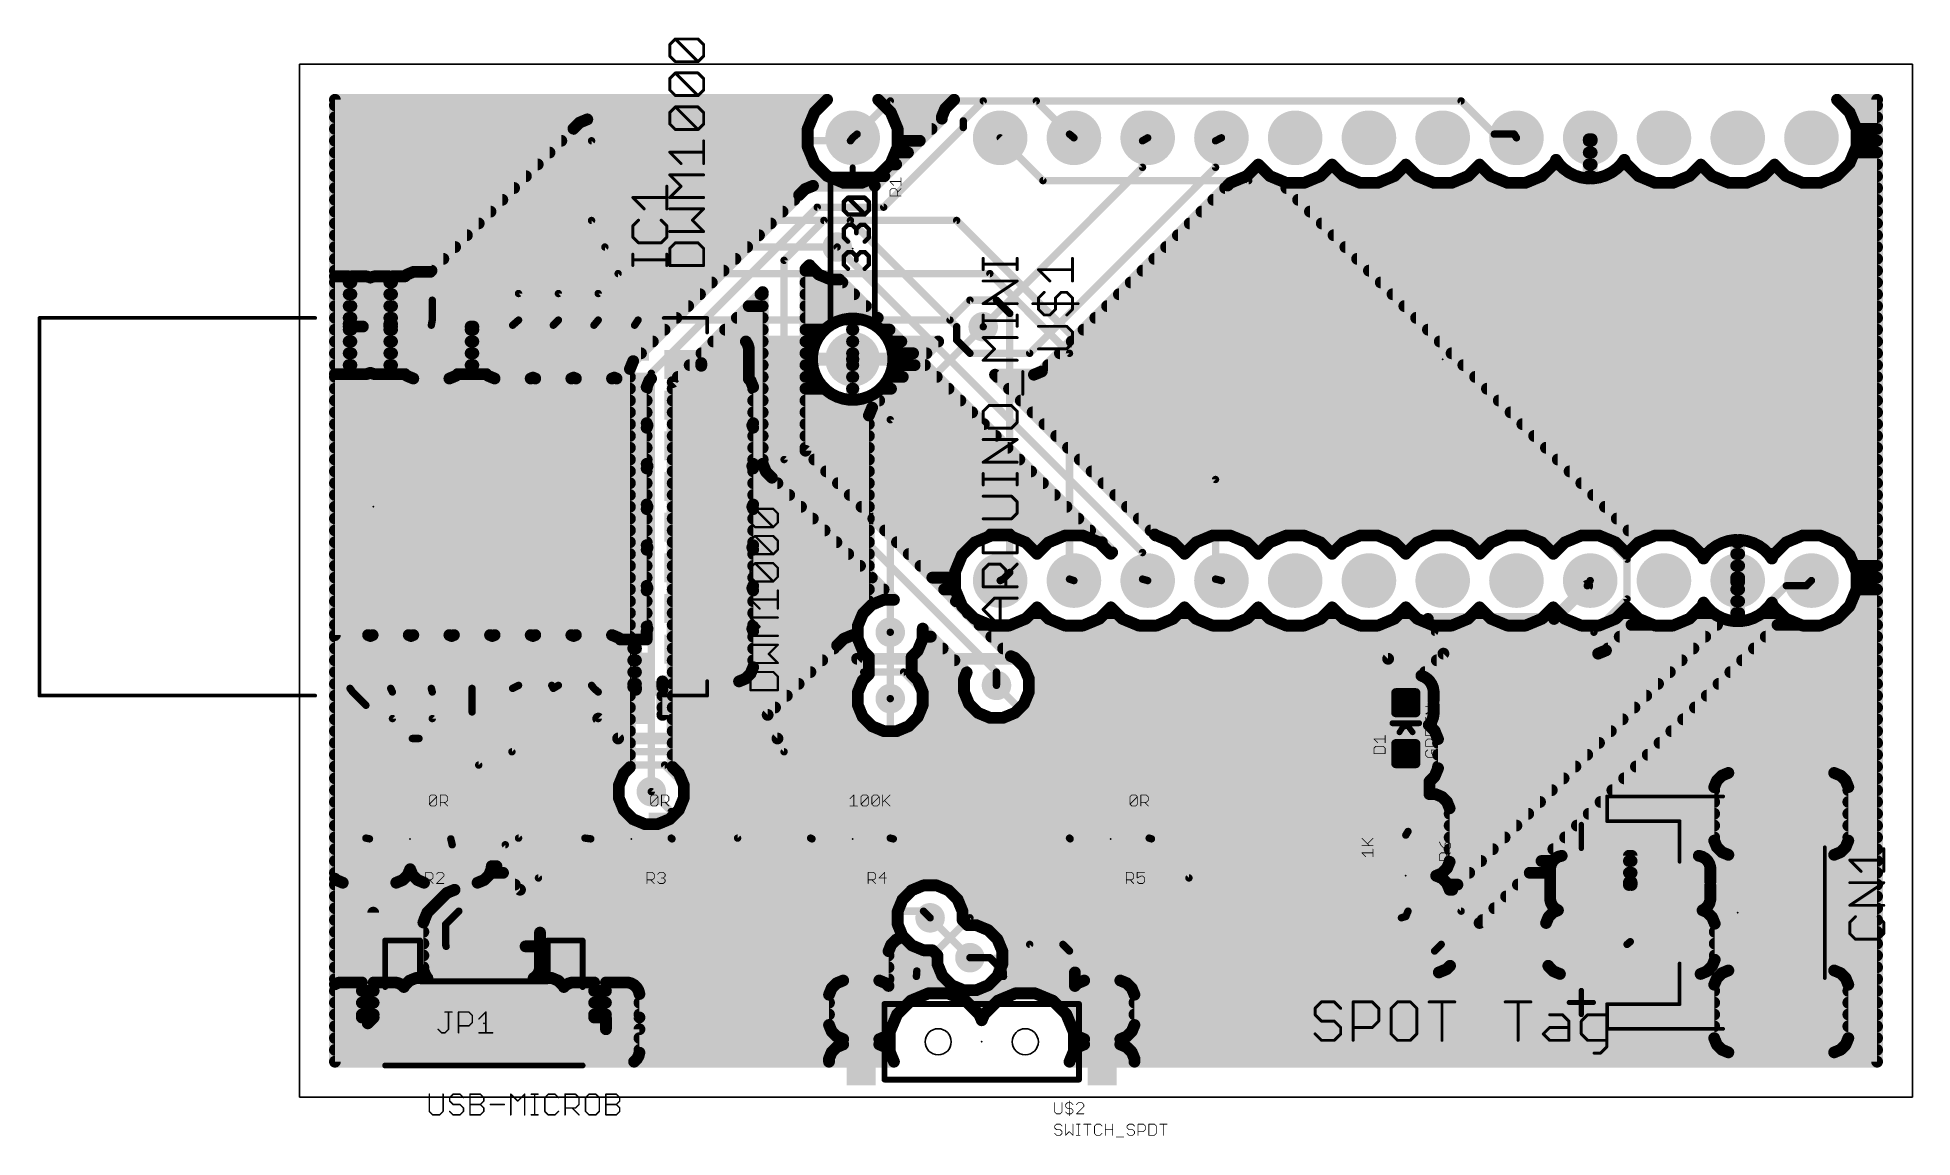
# Model space of a CAD drawing. Extents: x -9 to 55.5, y -1.4 to 36.5.
import ezdxf

# ---------------------------------------------------------------- set-up
doc = ezdxf.new("R2010")
doc.units = 0
for name, color, linetype in [('1', 22, 'CONTINUOUS'), ('112', 253, 'CONTINUOUS'), ('16', 175, 'CONTINUOUS'), ('17', 82, 'CONTINUOUS'), ('18', 82, 'CONTINUOUS'), ('20', 7, 'CONTINUOUS'), ('21', 253, 'CONTINUOUS'), ('23', 7, 'CONTINUOUS'), ('25', 253, 'CONTINUOUS'), ('27', 253, 'CONTINUOUS')]:
    doc.layers.add(name, color=color, linetype=linetype)

# ---------------------------------------------------------------- blocks, each defined once
blk = doc.blocks.new('RECT')
blk.add_solid([(-0.5, -0.5), (0.5, -0.5), (-0.5, 0.5), (0.5, 0.5)])
blk = doc.blocks.new('RECT160000X160000R30')
at = {"const_width": 0.15}
blk.add_lwpolyline([(0.425, -0.35), (0.425, 0.35, 0.4142), (0.35, 0.425), (-0.35, 0.425, 0.4142), (-0.425, 0.35), (-0.425, -0.35, 0.4142), (-0.35, -0.425), (0.35, -0.425, 0.4142)], format="xyb", close=True, dxfattribs=at)
blk.add_solid([(-0.3754, -0.3754), (0.3754, -0.3754), (-0.3754, 0.3754), (0.3754, 0.3754)])
blk = doc.blocks.new('ROUNDP')
at = {"const_width": 0.5}
blk.add_lwpolyline([(0, -0.25, 1), (0, 0.25, 1), (0, -0.25)], format="xyb", dxfattribs=at)
blk = doc.blocks.new('ROUNDV')
at = {"const_width": 0.5}
blk.add_lwpolyline([(0, -0.25, 1), (0, 0.25, 1), (0, -0.25)], format="xyb", dxfattribs=at)

msp = doc.modelspace()

# ---------------------------------------------------------------- linework, layer by layer
at = {"layer": '1'}
for points, const_width in [([(1.2192, 28.2522), (1.2192, 34.3308)], 0.4064), ([(1.2192, 34.3308), (18.1696, 34.3308)], 0.4064), ([(1.2192, 34.1376), (17.9764, 34.1376)], 0.4064), ([(18.1696, 34.3308), (17.7365, 33.8977)], 0.4064), ([(19.2024, 33.147), (20.3454, 34.29)], 0.254), ([(20.3454, 34.29), (40.005, 34.29)], 0.254), ([(40.005, 34.29), (41.148, 33.147)], 0.254), ([(53.3835, 33.8977), (52.9504, 34.3308)], 0.4064), ([(52.9504, 34.3308), (54.3308, 34.3308)], 0.4064), ([(53.1436, 34.1376), (54.3308, 34.1376)], 0.4064), ([(54.3308, 34.3308), (54.3308, 1.2192)], 0.4064), ([(1.2192, 33.7312), (17.6675, 33.7312)], 0.4064), ([(9.6411, 33.5429), (9.4339, 33.3357)], 0.4064), ([(9.9119, 33.655), (9.6411, 33.5429)], 0.4064), ([(17.636, 33.655), (9.9119, 33.655)], 0.4064), ([(17.7365, 33.8977), (17.636, 33.655)], 0.4064), ([(53.6194, 33.3282), (53.3835, 33.8977)], 0.4064), ([(53.4525, 33.7312), (54.3308, 33.7312)], 0.4064), ([(1.2192, 33.3248), (9.4231, 33.3248)], 0.4064), ([(1.2192, 32.9184), (9.0167, 32.9184)], 0.4064), ([(9.4339, 33.3357), (4.5029, 28.4046)], 0.4064), ([(10.0584, 32.9184), (4.572, 27.432)], 0.254), ([(18.9738, 32.9184), (10.0584, 32.9184)], 0.254), ([(18.9738, 32.9184), (19.05, 33.02)], 0.254), ([(19.2024, 33.147), (19.05, 33.02)], 0.254), ([(24.13, 33.02), (25.6032, 31.5468)], 0.254), ([(41.148, 33.147), (41.8338, 33.147)], 0.254), ([(41.8338, 33.147), (41.91, 33.02)], 0.254), ([(44.3992, 31.623), (44.3992, 32.9692)], 0.4064), ([(44.3992, 32.9692), (44.5008, 32.9692)], 0.4064), ([(44.3992, 32.9184), (44.5008, 32.9184)], 0.4064), ([(44.5008, 32.9692), (44.5008, 31.623)], 0.4064), ([(53.6194, 32.7118), (53.6194, 33.3282)], 0.4064), ([(53.6194, 33.3248), (54.3308, 33.3248)], 0.4064), ([(53.6194, 32.9184), (54.3308, 32.9184)], 0.4064), ([(1.2192, 32.512), (8.6103, 32.512)], 0.4064), ([(1.2192, 32.1056), (8.2039, 32.1056)], 0.4064), ([(35.1677, 31.7065), (35.56, 32.0988)], 0.4064), ([(35.56, 32.0988), (35.9523, 31.7065)], 0.4064), ([(37.7077, 31.7065), (38.1, 32.0988)], 0.4064), ([(38.1, 32.0988), (38.4923, 31.7065)], 0.4064), ([(40.2477, 31.7065), (40.64, 32.0988)], 0.4064), ([(40.64, 32.0988), (41.0323, 31.7065)], 0.4064), ([(42.7877, 31.7065), (43.2235, 32.1423)], 0.4064), ([(43.1868, 32.1056), (43.3887, 32.1056)], 0.4064), ([(43.2235, 32.1423), (43.2734, 32.2627)], 0.4064), ([(43.2734, 32.2627), (43.3844, 32.1099)], 0.4064), ([(43.3844, 32.1099), (43.5399, 31.9544)], 0.4064), ([(44.3992, 32.512), (44.5008, 32.512)], 0.4064), ([(44.3992, 32.1056), (44.5008, 32.1056)], 0.4064), ([(45.3601, 31.9544), (45.5156, 32.1099)], 0.4064), ([(45.5113, 32.1056), (45.7132, 32.1056)], 0.4064), ([(45.5156, 32.1099), (45.6266, 32.2627)], 0.4064), ([(45.6266, 32.2627), (45.6765, 32.1423)], 0.4064), ([(45.6765, 32.1423), (46.1123, 31.7065)], 0.4064), ([(47.8677, 31.7065), (48.26, 32.0988)], 0.4064), ([(48.26, 32.0988), (48.6523, 31.7065)], 0.4064), ([(50.4077, 31.7065), (50.8, 32.0988)], 0.4064), ([(50.8, 32.0988), (51.1923, 31.7065)], 0.4064), ([(52.9477, 31.7065), (53.3835, 32.1423)], 0.4064), ([(53.3468, 32.1056), (54.3308, 32.1056)], 0.4064), ([(53.3835, 32.1423), (53.6194, 32.7118)], 0.4064), ([(53.5366, 32.512), (54.3308, 32.512)], 0.4064), ([(1.2192, 31.6992), (7.7975, 31.6992)], 0.4064), ([(25.6032, 31.5468), (32.6898, 31.5468)], 0.254), ([(32.6898, 31.5468), (45.72, 18.5166)], 0.254), ([(46.1636, 19.1147), (33.6846, 31.5937)], 0.4064), ([(33.6846, 31.5937), (33.9818, 31.4706)], 0.4064), ([(33.9818, 31.4706), (34.5982, 31.4706)], 0.4064), ([(34.5982, 31.4706), (35.1677, 31.7065)], 0.4064), ([(35.1501, 31.6992), (35.9699, 31.6992)], 0.4064), ([(35.9523, 31.7065), (36.5218, 31.4706)], 0.4064), ([(36.5218, 31.4706), (37.1382, 31.4706)], 0.4064), ([(37.1382, 31.4706), (37.7077, 31.7065)], 0.4064), ([(37.6901, 31.6992), (38.5099, 31.6992)], 0.4064), ([(38.4923, 31.7065), (39.0618, 31.4706)], 0.4064), ([(39.0618, 31.4706), (39.6782, 31.4706)], 0.4064), ([(39.6782, 31.4706), (40.2477, 31.7065)], 0.4064), ([(40.2301, 31.6992), (41.0499, 31.6992)], 0.4064), ([(41.0323, 31.7065), (41.6018, 31.4706)], 0.4064), ([(41.6018, 31.4706), (42.2182, 31.4706)], 0.4064), ([(42.2182, 31.4706), (42.7877, 31.7065)], 0.4064), ([(42.7701, 31.6992), (43.9942, 31.6992)], 0.4064), ([(43.5399, 31.9544), (43.7178, 31.8252)], 0.4064), ([(43.7178, 31.8252), (43.9137, 31.7254)], 0.4064), ([(43.9137, 31.7254), (44.1229, 31.6574)], 0.4064), ([(44.1229, 31.6574), (44.3401, 31.623)], 0.4064), ([(44.3401, 31.623), (44.3992, 31.623)], 0.4064), ([(44.3992, 31.6992), (44.5008, 31.6992)], 0.4064), ([(44.5008, 31.623), (44.5599, 31.623)], 0.4064), ([(44.5599, 31.623), (44.7771, 31.6574)], 0.4064), ([(44.7771, 31.6574), (44.9863, 31.7254)], 0.4064), ([(44.9058, 31.6992), (46.1299, 31.6992)], 0.4064), ([(44.9863, 31.7254), (45.1822, 31.8252)], 0.4064), ([(45.1822, 31.8252), (45.3601, 31.9544)], 0.4064), ([(46.1123, 31.7065), (46.6818, 31.4706)], 0.4064), ([(46.6818, 31.4706), (47.2982, 31.4706)], 0.4064), ([(47.2982, 31.4706), (47.8677, 31.7065)], 0.4064), ([(47.8501, 31.6992), (48.6699, 31.6992)], 0.4064), ([(48.6523, 31.7065), (49.2218, 31.4706)], 0.4064), ([(49.2218, 31.4706), (49.8382, 31.4706)], 0.4064), ([(49.8382, 31.4706), (50.4077, 31.7065)], 0.4064), ([(50.3901, 31.6992), (51.2099, 31.6992)], 0.4064), ([(51.1923, 31.7065), (51.7618, 31.4706)], 0.4064), ([(51.7618, 31.4706), (52.3782, 31.4706)], 0.4064), ([(52.3782, 31.4706), (52.9477, 31.7065)], 0.4064), ([(52.9301, 31.6992), (54.3308, 31.6992)], 0.4064), ([(1.2192, 31.2928), (7.3911, 31.2928)], 0.4064), ([(1.2192, 30.8864), (6.9847, 30.8864)], 0.4064), ([(33.9855, 31.2928), (54.3308, 31.2928)], 0.4064), ([(34.3919, 30.8864), (54.3308, 30.8864)], 0.4064), ([(1.2192, 30.48), (6.5783, 30.48)], 0.4064), ([(34.7983, 30.48), (54.3308, 30.48)], 0.4064), ([(1.2192, 30.0736), (6.1719, 30.0736)], 0.4064), ([(1.2192, 29.6672), (5.7655, 29.6672)], 0.4064), ([(10.0584, 30.1752), (7.5438, 27.6606)], 0.254), ([(22.6314, 30.1752), (10.0584, 30.1752)], 0.254), ([(31.5468, 21.2598), (22.6314, 30.1752)], 0.254), ([(35.2047, 30.0736), (54.3308, 30.0736)], 0.4064), ([(35.6111, 29.6672), (54.3308, 29.6672)], 0.4064), ([(1.2192, 29.2608), (5.3591, 29.2608)], 0.4064), ([(10.5156, 29.2608), (8.9154, 27.6606)], 0.254), ([(18.5166, 29.2608), (10.5156, 29.2608)], 0.254), ([(36.0175, 29.2608), (54.3308, 29.2608)], 0.4064), ([(1.2192, 28.8544), (4.9527, 28.8544)], 0.4064), ([(1.2192, 28.448), (4.5463, 28.448)], 0.4064), ([(1.6932, 28.2522), (1.2192, 28.2522)], 0.4064), ([(1.6932, 26.6168), (1.6932, 28.2522)], 0.4064), ([(2.3002, 28.2522), (1.7868, 28.2522)], 0.4064), ([(1.7868, 28.2522), (1.7868, 26.6168)], 0.4064), ([(2.4165, 28.221), (2.3002, 28.2522)], 0.4064), ([(2.44, 28.2075), (2.4165, 28.221)], 0.4064), ([(2.4635, 28.221), (2.44, 28.2075)], 0.4064), ([(2.5798, 28.2522), (2.4635, 28.221)], 0.4064), ([(3.0932, 28.2522), (2.5798, 28.2522)], 0.4064), ([(3.0932, 26.6168), (3.0932, 28.2522)], 0.4064), ([(3.6351, 28.2522), (3.1868, 28.2522)], 0.4064), ([(3.1868, 28.2522), (3.1868, 26.6168)], 0.4064), ([(3.6947, 28.3118), (3.6351, 28.2522)], 0.4064), ([(3.9187, 28.4046), (3.6947, 28.3118)], 0.4064), ([(4.5029, 28.4046), (3.9187, 28.4046)], 0.4064), ([(10.9728, 28.3464), (10.287, 27.6606)], 0.254), ([(23.7744, 28.3464), (10.9728, 28.3464)], 0.254), ([(26.5176, 25.6032), (23.7744, 28.3464)], 0.254), ([(36.4239, 28.8544), (54.3308, 28.8544)], 0.4064), ([(36.8303, 28.448), (54.3308, 28.448)], 0.4064), ([(1.6932, 28.0416), (1.7868, 28.0416)], 0.4064), ([(1.6932, 27.6352), (1.7868, 27.6352)], 0.4064), ([(3.0932, 28.0416), (3.1868, 28.0416)], 0.4064), ([(3.0932, 27.6352), (3.1868, 27.6352)], 0.4064), ([(7.5438, 27.6606), (7.5438, 26.7462)], 0.254), ([(8.9154, 27.6606), (8.9154, 26.7462)], 0.254), ([(10.287, 27.6606), (10.287, 26.7462)], 0.254), ([(37.2367, 28.0416), (54.3308, 28.0416)], 0.4064), ([(37.6431, 27.6352), (54.3308, 27.6352)], 0.4064), ([(1.6932, 27.2288), (1.7868, 27.2288)], 0.4064), ([(3.0932, 27.2288), (3.1868, 27.2288)], 0.4064), ([(4.572, 27.432), (4.572, 26.7462)], 0.254), ([(23.0886, 27.432), (22.4028, 26.7462)], 0.254), ([(24.003, 27.432), (23.0886, 27.432)], 0.254), ([(24.4602, 26.9748), (24.003, 27.432)], 0.254), ([(38.0495, 27.2288), (54.3308, 27.2288)], 0.4064), ([(1.6932, 26.8224), (1.7868, 26.8224)], 0.4064), ([(1.7868, 26.6168), (1.6932, 26.6168)], 0.4064), ([(1.6932, 24.8878), (1.6932, 26.5232)], 0.4064), ([(1.6932, 26.5232), (1.7868, 26.5232)], 0.4064), ([(1.6932, 26.416), (1.7868, 26.416)], 0.4064), ([(1.7868, 26.5232), (1.7868, 26.6168)], 0.4064), ([(1.7868, 26.6168), (3.0932, 26.6168)], 0.4064), ([(1.7868, 26.5232), (1.7868, 24.8878)], 0.4064), ([(2.1828, 26.5232), (1.7868, 26.5232)], 0.4064), ([(3.0932, 26.5232), (2.1828, 26.5232)], 0.4064), ([(3.0932, 26.8224), (3.1868, 26.8224)], 0.4064), ([(3.0932, 26.6168), (3.0932, 26.5232)], 0.4064), ([(3.1868, 26.6168), (3.0932, 26.6168)], 0.4064), ([(3.0932, 24.8878), (3.0932, 26.5232)], 0.4064), ([(3.0932, 26.5232), (3.1868, 26.5232)], 0.4064), ([(3.0932, 26.416), (3.1868, 26.416)], 0.4064), ([(3.1868, 26.5232), (3.1868, 24.8878)], 0.4064), ([(4.572, 26.7462), (4.54, 26.57)], 0.254), ([(5.8932, 24.8878), (5.8932, 26.5232)], 0.4064), ([(5.8932, 26.5232), (5.9868, 26.5232)], 0.4064), ([(5.8932, 26.416), (5.9868, 26.416)], 0.4064), ([(5.9868, 26.5232), (5.9868, 24.8878)], 0.4064), ([(7.5438, 26.7462), (7.34, 26.57)], 0.254), ([(8.9154, 26.7462), (8.74, 26.57)], 0.254), ([(10.287, 26.7462), (10.14, 26.57)], 0.254), ([(11.6586, 26.7462), (11.54, 26.57)], 0.254), ([(22.4028, 26.7462), (11.6586, 26.7462)], 0.254), ([(23.5458, 26.5176), (20.3454, 23.3172)], 0.254), ([(24.4602, 18.0594), (24.4602, 26.9748)], 0.254), ([(38.4559, 26.8224), (54.3308, 26.8224)], 0.4064), ([(38.8623, 26.416), (54.3308, 26.416)], 0.4064), ([(1.6932, 26.0096), (1.7868, 26.0096)], 0.4064), ([(3.0932, 26.0096), (3.1868, 26.0096)], 0.4064), ([(5.8932, 26.0096), (5.9868, 26.0096)], 0.4064), ([(15.3809, 26.0007), (15.372, 26.0096)], 0.4064), ([(15.372, 26.0096), (17.7927, 26.0096)], 0.4064), ([(15.441, 25.8965), (15.3809, 26.0007)], 0.4064), ([(15.4722, 25.7802), (15.441, 25.8965)], 0.4064), ([(15.4722, 25.2668), (15.4722, 25.7802)], 0.4064), ([(17.6874, 25.7271), (17.653, 25.5099)], 0.4064), ([(17.7553, 25.9363), (17.6874, 25.7271)], 0.4064), ([(17.7927, 26.0096), (17.7553, 25.9363)], 0.4064), ([(21.9961, 26.0096), (19.7209, 23.7345)], 0.4064), ([(20.3446, 25.9363), (20.3073, 26.0096)], 0.4064), ([(20.3073, 26.0096), (21.9961, 26.0096)], 0.4064), ([(20.4126, 25.7271), (20.3446, 25.9363)], 0.4064), ([(20.447, 25.5099), (20.4126, 25.7271)], 0.4064), ([(39.2687, 26.0096), (54.3308, 26.0096)], 0.4064), ([(1.6932, 25.6032), (1.7868, 25.6032)], 0.4064), ([(1.6932, 25.1968), (1.7868, 25.1968)], 0.4064), ([(3.0932, 25.6032), (3.1868, 25.6032)], 0.4064), ([(3.0932, 25.1968), (3.1868, 25.1968)], 0.4064), ([(5.8932, 25.6032), (5.9868, 25.6032)], 0.4064), ([(5.8932, 25.1968), (5.9868, 25.1968)], 0.4064), ([(13.8368, 25.1732), (13.8368, 25.2668)], 0.4064), ([(13.8368, 25.2668), (15.4722, 25.2668)], 0.4064), ([(13.8368, 25.1968), (17.6678, 25.1968)], 0.4064), ([(15.4722, 25.1732), (13.8368, 25.1732)], 0.4064), ([(15.4722, 25.6032), (17.6678, 25.6032)], 0.4064), ([(15.4722, 24.7249), (15.4722, 25.1732)], 0.4064), ([(17.653, 25.5099), (17.653, 25.4218)], 0.4064), ([(17.653, 25.4218), (19.0282, 25.4218)], 0.4064), ([(19.0282, 25.3782), (17.653, 25.3782)], 0.4064), ([(17.653, 25.3782), (17.653, 25.2901)], 0.4064), ([(17.653, 25.2901), (17.6874, 25.0729)], 0.4064), ([(17.6874, 25.0729), (17.7553, 24.8637)], 0.4064), ([(19.0282, 25.4218), (19.0282, 25.3782)], 0.4064), ([(19.0282, 24.003), (19.0282, 25.3782)], 0.4064), ([(19.0282, 25.3782), (19.0718, 25.3782)], 0.4064), ([(19.0282, 25.1968), (19.0718, 25.1968)], 0.4064), ([(19.0718, 25.3782), (19.0718, 25.4218)], 0.4064), ([(19.0718, 25.4218), (20.447, 25.4218)], 0.4064), ([(19.0718, 25.3782), (19.0718, 24.003)], 0.4064), ([(20.447, 25.3782), (19.0718, 25.3782)], 0.4064), ([(20.3446, 24.8637), (20.4126, 25.0729)], 0.4064), ([(20.4126, 25.0729), (20.447, 25.2901)], 0.4064), ([(20.4322, 25.6032), (21.5897, 25.6032)], 0.4064), ([(20.4322, 25.1968), (21.1833, 25.1968)], 0.4064), ([(20.447, 25.4218), (20.447, 25.5099)], 0.4064), ([(20.447, 25.2901), (20.447, 25.3782)], 0.4064), ([(26.5176, 17.8308), (26.5176, 25.6032)], 0.254), ([(39.6751, 25.6032), (54.3308, 25.6032)], 0.4064), ([(40.0815, 25.1968), (54.3308, 25.1968)], 0.4064), ([(1.2192, 15.9046), (1.2192, 24.8878)], 0.4064), ([(1.2192, 24.8878), (1.6932, 24.8878)], 0.4064), ([(1.2192, 24.7904), (3.786, 24.7904)], 0.4064), ([(1.2192, 24.384), (11.9554, 24.384)], 0.4064), ([(1.7868, 24.8878), (2.3002, 24.8878)], 0.4064), ([(2.3002, 24.8878), (2.4165, 24.919)], 0.4064), ([(2.4165, 24.919), (2.44, 24.9325)], 0.4064), ([(2.44, 24.9325), (2.4635, 24.919)], 0.4064), ([(2.4635, 24.919), (2.5798, 24.8878)], 0.4064), ([(2.5798, 24.8878), (3.0932, 24.8878)], 0.4064), ([(3.1868, 24.8878), (3.6351, 24.8878)], 0.4064), ([(3.6351, 24.8878), (3.6947, 24.8282)], 0.4064), ([(3.6947, 24.8282), (3.9187, 24.7354)], 0.4064), ([(3.9187, 24.7354), (5.1613, 24.7354)], 0.4064), ([(5.1613, 24.7354), (5.3853, 24.8282)], 0.4064), ([(5.294, 24.7904), (6.586, 24.7904)], 0.4064), ([(5.3853, 24.8282), (5.4449, 24.8878)], 0.4064), ([(5.4449, 24.8878), (5.8932, 24.8878)], 0.4064), ([(5.9868, 24.8878), (6.4351, 24.8878)], 0.4064), ([(6.4351, 24.8878), (6.4947, 24.8282)], 0.4064), ([(6.4947, 24.8282), (6.7187, 24.7354)], 0.4064), ([(6.7187, 24.7354), (7.9613, 24.7354)], 0.4064), ([(7.9613, 24.7354), (8.04, 24.768)], 0.4064), ([(8.04, 24.768), (8.1187, 24.7354)], 0.4064), ([(8.1187, 24.7354), (9.3613, 24.7354)], 0.4064), ([(9.3613, 24.7354), (9.44, 24.768)], 0.4064), ([(9.44, 24.768), (9.5187, 24.7354)], 0.4064), ([(9.5187, 24.7354), (10.7613, 24.7354)], 0.4064), ([(10.7613, 24.7354), (10.84, 24.768)], 0.4064), ([(10.84, 24.768), (10.9187, 24.7354)], 0.4064), ([(10.9187, 24.7354), (12.1078, 24.7354)], 0.4064), ([(12.0482, 24.6653), (11.9554, 24.4413)], 0.4064), ([(11.9554, 24.4413), (11.9554, 23.1987)], 0.4064), ([(12.1078, 24.7249), (12.0482, 24.6653)], 0.4064), ([(12.1078, 24.7354), (12.1078, 24.7249)], 0.4064), ([(15.4722, 24.7904), (17.7927, 24.7904)], 0.4064), ([(15.5318, 24.6653), (15.4722, 24.7249)], 0.4064), ([(15.6246, 24.4413), (15.5318, 24.6653)], 0.4064), ([(15.6246, 23.1987), (15.6246, 24.4413)], 0.4064), ([(15.6246, 24.384), (18.0903, 24.384)], 0.4064), ([(17.7553, 24.8637), (17.8552, 24.6678)], 0.4064), ([(17.8552, 24.6678), (17.9844, 24.4899)], 0.4064), ([(17.9844, 24.4899), (18.1399, 24.3344)], 0.4064), ([(19.0282, 24.7904), (19.0718, 24.7904)], 0.4064), ([(19.0282, 24.384), (19.0718, 24.384)], 0.4064), ([(19.9601, 24.3344), (20.1156, 24.4899)], 0.4064), ([(20.0097, 24.384), (20.3705, 24.384)], 0.4064), ([(20.1156, 24.4899), (20.2448, 24.6678)], 0.4064), ([(20.2448, 24.6678), (20.3446, 24.8637)], 0.4064), ([(20.3073, 24.7904), (20.7769, 24.7904)], 0.4064), ([(40.4879, 24.7904), (54.3308, 24.7904)], 0.4064), ([(40.8943, 24.384), (54.3308, 24.384)], 0.4064), ([(1.2192, 23.9776), (11.9554, 23.9776)], 0.4064), ([(15.6246, 23.9776), (19.9641, 23.9776)], 0.4064), ([(18.1399, 24.3344), (18.3178, 24.2052)], 0.4064), ([(18.3178, 24.2052), (18.5137, 24.1054)], 0.4064), ([(18.5137, 24.1054), (18.7229, 24.0374)], 0.4064), ([(18.7229, 24.0374), (18.94, 24.003)], 0.4064), ([(18.94, 24.003), (19.0282, 24.003)], 0.4064), ([(19.0718, 24.003), (19.1599, 24.003)], 0.4064), ([(19.1599, 24.003), (19.3771, 24.0374)], 0.4064), ([(19.3771, 24.0374), (19.5863, 24.1054)], 0.4064), ([(19.5863, 24.1054), (19.7822, 24.2052)], 0.4064), ([(19.7209, 23.7345), (19.6088, 23.4637)], 0.4064), ([(19.7822, 24.2052), (19.9601, 24.3344)], 0.4064), ([(41.3007, 23.9776), (54.3308, 23.9776)], 0.4064), ([(1.2192, 23.5712), (11.9554, 23.5712)], 0.4064), ([(1.2192, 23.1648), (11.9695, 23.1648)], 0.4064), ([(11.9554, 23.1987), (11.988, 23.12)], 0.4064), ([(11.988, 23.12), (11.9554, 23.0413)], 0.4064), ([(15.592, 23.12), (15.6246, 23.1987)], 0.4064), ([(15.6246, 23.0413), (15.592, 23.12)], 0.4064), ([(15.6105, 23.1648), (19.6088, 23.1648)], 0.4064), ([(15.6246, 23.5712), (19.6533, 23.5712)], 0.4064), ([(19.6088, 23.4637), (19.6088, 16.8459)], 0.4064), ([(20.3454, 23.3172), (20.3454, 16.002)], 0.254), ([(41.7071, 23.5712), (54.3308, 23.5712)], 0.4064), ([(42.1135, 23.1648), (54.3308, 23.1648)], 0.4064), ([(1.2192, 22.7584), (11.9554, 22.7584)], 0.4064), ([(11.9554, 23.0413), (11.9554, 21.7987)], 0.4064), ([(15.6246, 21.7987), (15.6246, 23.0413)], 0.4064), ([(15.6246, 22.7584), (19.6088, 22.7584)], 0.4064), ([(42.5199, 22.7584), (54.3308, 22.7584)], 0.4064), ([(1.2192, 22.352), (11.9554, 22.352)], 0.4064), ([(1.2192, 21.9456), (11.9554, 21.9456)], 0.4064), ([(11.9554, 21.7987), (11.988, 21.72)], 0.4064), ([(15.592, 21.72), (15.6246, 21.7987)], 0.4064), ([(15.6246, 22.352), (19.6088, 22.352)], 0.4064), ([(15.6246, 21.9456), (19.6088, 21.9456)], 0.4064), ([(42.9263, 22.352), (54.3308, 22.352)], 0.4064), ([(43.3327, 21.9456), (54.3308, 21.9456)], 0.4064), ([(1.2192, 21.5392), (11.9554, 21.5392)], 0.4064), ([(1.2192, 21.1328), (11.9554, 21.1328)], 0.4064), ([(11.988, 21.72), (11.9554, 21.6413)], 0.4064), ([(11.9554, 21.6413), (11.9554, 20.3987)], 0.4064), ([(15.6246, 21.6413), (15.592, 21.72)], 0.4064), ([(15.6246, 20.3987), (15.6246, 21.6413)], 0.4064), ([(15.6246, 21.5392), (19.6088, 21.5392)], 0.4064), ([(15.6246, 21.1328), (19.6088, 21.1328)], 0.4064), ([(31.5468, 17.8308), (31.5468, 21.2598)], 0.254), ([(43.7391, 21.5392), (54.3308, 21.5392)], 0.4064), ([(44.1455, 21.1328), (54.3308, 21.1328)], 0.4064), ([(1.2192, 20.7264), (11.9554, 20.7264)], 0.4064), ([(15.6246, 20.7264), (19.6088, 20.7264)], 0.4064), ([(44.5519, 20.7264), (54.3308, 20.7264)], 0.4064), ([(1.2192, 20.32), (11.988, 20.32)], 0.4064), ([(1.2192, 19.9136), (11.9554, 19.9136)], 0.4064), ([(11.9554, 20.3987), (11.988, 20.32)], 0.4064), ([(11.988, 20.32), (11.9554, 20.2413)], 0.4064), ([(11.9554, 20.2413), (11.9554, 18.9987)], 0.4064), ([(15.592, 20.32), (15.6246, 20.3987)], 0.4064), ([(15.6246, 20.2413), (15.592, 20.32)], 0.4064), ([(15.592, 20.32), (19.6088, 20.32)], 0.4064), ([(15.6246, 18.9987), (15.6246, 20.2413)], 0.4064), ([(15.6246, 19.9136), (19.6088, 19.9136)], 0.4064), ([(44.9583, 20.32), (54.3308, 20.32)], 0.4064), ([(45.3647, 19.9136), (54.3308, 19.9136)], 0.4064), ([(1.2192, 19.5072), (11.9554, 19.5072)], 0.4064), ([(15.6246, 19.5072), (19.6088, 19.5072)], 0.4064), ([(45.7711, 19.5072), (54.3308, 19.5072)], 0.4064), ([(46.6818, 19.3294), (46.1636, 19.1147)], 0.4064), ([(47.2982, 19.3294), (46.6818, 19.3294)], 0.4064), ([(47.8677, 19.0935), (47.2982, 19.3294)], 0.4064), ([(49.4201, 19.177), (49.2029, 19.1426)], 0.4064), ([(49.4792, 19.177), (49.4201, 19.177)], 0.4064), ([(49.4792, 17.8308), (49.4792, 19.177)], 0.4064), ([(49.6399, 19.177), (49.5808, 19.177)], 0.4064), ([(49.5808, 19.177), (49.5808, 17.8308)], 0.4064), ([(49.8571, 19.1426), (49.6399, 19.177)], 0.4064), ([(51.7618, 19.3294), (51.1923, 19.0935)], 0.4064), ([(52.3782, 19.3294), (51.7618, 19.3294)], 0.4064), ([(52.9477, 19.0935), (52.3782, 19.3294)], 0.4064), ([(1.2192, 19.1008), (11.9554, 19.1008)], 0.4064), ([(1.2192, 18.6944), (11.9554, 18.6944)], 0.4064), ([(11.9554, 18.9987), (11.988, 18.92)], 0.4064), ([(11.988, 18.92), (11.9554, 18.8413)], 0.4064), ([(11.9554, 18.8413), (11.9554, 17.5987)], 0.4064), ([(15.592, 18.92), (15.6246, 18.9987)], 0.4064), ([(15.6246, 18.8413), (15.592, 18.92)], 0.4064), ([(15.6246, 19.1008), (19.6088, 19.1008)], 0.4064), ([(15.6246, 17.5987), (15.6246, 18.8413)], 0.4064), ([(15.6246, 18.6944), (19.6088, 18.6944)], 0.4064), ([(47.8501, 19.1008), (49.0742, 19.1008)], 0.4064), ([(48.3035, 18.6577), (47.8677, 19.0935)], 0.4064), ([(48.2668, 18.6944), (48.4687, 18.6944)], 0.4064), ([(48.3534, 18.5373), (48.3035, 18.6577)], 0.4064), ([(48.4644, 18.6901), (48.3534, 18.5373)], 0.4064), ([(48.6199, 18.8456), (48.4644, 18.6901)], 0.4064), ([(48.7978, 18.9748), (48.6199, 18.8456)], 0.4064), ([(48.9937, 19.0746), (48.7978, 18.9748)], 0.4064), ([(49.2029, 19.1426), (48.9937, 19.0746)], 0.4064), ([(49.4792, 19.1008), (49.5808, 19.1008)], 0.4064), ([(49.4792, 18.6944), (49.5808, 18.6944)], 0.4064), ([(50.0663, 19.0746), (49.8571, 19.1426)], 0.4064), ([(49.9858, 19.1008), (51.2099, 19.1008)], 0.4064), ([(50.2622, 18.9748), (50.0663, 19.0746)], 0.4064), ([(50.4401, 18.8456), (50.2622, 18.9748)], 0.4064), ([(50.5956, 18.6901), (50.4401, 18.8456)], 0.4064), ([(50.5913, 18.6944), (50.7932, 18.6944)], 0.4064), ([(50.7066, 18.5373), (50.5956, 18.6901)], 0.4064), ([(50.7565, 18.6577), (50.7066, 18.5373)], 0.4064), ([(51.1923, 19.0935), (50.7565, 18.6577)], 0.4064), ([(52.9301, 19.1008), (54.3308, 19.1008)], 0.4064), ([(53.3835, 18.6577), (52.9477, 19.0935)], 0.4064), ([(53.3468, 18.6944), (54.3308, 18.6944)], 0.4064), ([(53.6194, 18.0882), (53.3835, 18.6577)], 0.4064), ([(1.2192, 18.288), (11.9554, 18.288)], 0.4064), ([(1.2192, 17.8816), (11.9554, 17.8816)], 0.4064), ([(15.6246, 18.288), (19.6088, 18.288)], 0.4064), ([(15.6246, 17.8816), (19.6088, 17.8816)], 0.4064), ([(24.2316, 17.8308), (24.4602, 18.0594)], 0.254), ([(45.72, 18.5166), (45.72, 17.145)], 0.254), ([(49.4792, 18.288), (49.5808, 18.288)], 0.4064), ([(49.4792, 17.8816), (49.5808, 17.8816)], 0.4064), ([(53.5366, 18.288), (54.3308, 18.288)], 0.4064), ([(53.6194, 17.4718), (53.6194, 18.0882)], 0.4064), ([(53.6194, 17.8816), (54.3308, 17.8816)], 0.4064), ([(1.2192, 17.4752), (11.9695, 17.4752)], 0.4064), ([(11.9554, 17.5987), (11.988, 17.52)], 0.4064), ([(11.988, 17.52), (11.9554, 17.4413)], 0.4064), ([(11.9554, 17.4413), (11.9554, 16.1987)], 0.4064), ([(15.592, 17.52), (15.6246, 17.5987)], 0.4064), ([(15.6246, 17.4413), (15.592, 17.52)], 0.4064), ([(15.6105, 17.4752), (19.6088, 17.4752)], 0.4064), ([(15.6246, 16.1987), (15.6246, 17.4413)], 0.4064), ([(24.2316, 17.8308), (24.13, 17.78)], 0.254), ([(26.5176, 17.8308), (26.67, 17.78)], 0.254), ([(31.5468, 17.8308), (31.75, 17.78)], 0.254), ([(40.005, 6.4008), (51.2064, 17.6022)], 0.254), ([(44.3484, 17.6022), (43.2054, 16.4592)], 0.4064), ([(44.3484, 17.6022), (44.45, 17.78)], 0.254), ([(49.5808, 17.8308), (49.4792, 17.8308)], 0.4064), ([(51.2064, 17.6022), (51.8922, 17.6022)], 0.254), ([(51.8922, 17.6022), (52.07, 17.78)], 0.254), ([(53.3835, 16.9023), (53.6194, 17.4718)], 0.4064), ([(53.6194, 17.4752), (54.3308, 17.4752)], 0.4064), ([(1.2192, 17.0688), (11.9554, 17.0688)], 0.4064), ([(1.2192, 16.6624), (11.9554, 16.6624)], 0.4064), ([(15.6246, 17.0688), (19.6088, 17.0688)], 0.4064), ([(15.6246, 16.6624), (19.4253, 16.6624)], 0.4064), ([(19.3979, 16.6351), (19.2278, 16.2243)], 0.4064), ([(19.6088, 16.8459), (19.3979, 16.6351)], 0.4064), ([(45.72, 17.145), (44.577, 16.002)], 0.254), ([(47.8677, 16.4665), (48.3035, 16.9023)], 0.4064), ([(48.0636, 16.6624), (48.6915, 16.6624)], 0.4064), ([(48.3035, 16.9023), (48.3534, 17.0227)], 0.4064), ([(48.3534, 17.0227), (48.4644, 16.8699)], 0.4064), ([(48.4644, 16.8699), (48.6199, 16.7144)], 0.4064), ([(48.6199, 16.7144), (48.7978, 16.5852)], 0.4064), ([(52.9477, 16.4665), (53.3835, 16.9023)], 0.4064), ([(53.1436, 16.6624), (54.3308, 16.6624)], 0.4064), ([(53.4525, 17.0688), (54.3308, 17.0688)], 0.4064), ([(1.2192, 16.256), (11.9554, 16.256)], 0.4064), ([(11.9554, 16.1987), (11.988, 16.12)], 0.4064), ([(11.988, 16.12), (11.9554, 16.0413)], 0.4064), ([(11.9554, 16.0413), (11.9554, 15.7522)], 0.4064), ([(15.592, 16.12), (15.6246, 16.1987)], 0.4064), ([(15.6246, 16.0413), (15.592, 16.12)], 0.4064), ([(15.6246, 16.256), (19.2409, 16.256)], 0.4064), ([(15.6246, 14.7987), (15.6246, 16.0413)], 0.4064), ([(19.2278, 16.2243), (19.2278, 15.9004)], 0.4064), ([(38.862, 16.4592), (37.4904, 15.0876)], 0.4064), ([(43.2054, 16.4592), (38.862, 16.4592)], 0.4064), ([(49.0346, 16.4721), (39.6999, 7.1374)], 0.4064), ([(40.6403, 5.9944), (51.1524, 16.5065)], 0.4064), ([(44.9943, 15.3775), (46.0978, 16.4811)], 0.4064), ([(45.8727, 16.256), (46.6205, 16.256)], 0.4064), ([(46.0978, 16.4811), (46.1123, 16.4665)], 0.4064), ([(46.1123, 16.4665), (46.6818, 16.2306)], 0.4064), ([(46.6818, 16.2306), (47.2982, 16.2306)], 0.4064), ([(47.2982, 16.2306), (47.8677, 16.4665)], 0.4064), ([(47.3595, 16.256), (48.8185, 16.256)], 0.4064), ([(48.7978, 16.5852), (48.9937, 16.4854)], 0.4064), ([(48.9937, 16.4854), (49.0346, 16.4721)], 0.4064), ([(50.9019, 16.256), (51.7005, 16.256)], 0.4064), ([(51.1524, 16.5065), (51.1923, 16.4665)], 0.4064), ([(51.1923, 16.4665), (51.7618, 16.2306)], 0.4064), ([(51.7618, 16.2306), (52.3782, 16.2306)], 0.4064), ([(52.3782, 16.2306), (52.9477, 16.4665)], 0.4064), ([(52.4395, 16.256), (54.3308, 16.256)], 0.4064), ([(2.3613, 15.9046), (1.2192, 15.9046)], 0.4064), ([(2.44, 15.872), (2.3613, 15.9046)], 0.4064), ([(2.5187, 15.9046), (2.44, 15.872)], 0.4064), ([(3.7613, 15.9046), (2.5187, 15.9046)], 0.4064), ([(3.84, 15.872), (3.7613, 15.9046)], 0.4064), ([(3.9187, 15.9046), (3.84, 15.872)], 0.4064), ([(5.1613, 15.9046), (3.9187, 15.9046)], 0.4064), ([(5.24, 15.872), (5.1613, 15.9046)], 0.4064), ([(5.3187, 15.9046), (5.24, 15.872)], 0.4064), ([(6.5613, 15.9046), (5.3187, 15.9046)], 0.4064), ([(6.64, 15.872), (6.5613, 15.9046)], 0.4064), ([(6.7187, 15.9046), (6.64, 15.872)], 0.4064), ([(7.9613, 15.9046), (6.7187, 15.9046)], 0.4064), ([(8.04, 15.872), (7.9613, 15.9046)], 0.4064), ([(8.1187, 15.9046), (8.04, 15.872)], 0.4064), ([(9.3613, 15.9046), (8.1187, 15.9046)], 0.4064), ([(9.44, 15.872), (9.3613, 15.9046)], 0.4064), ([(9.5187, 15.9046), (9.44, 15.872)], 0.4064), ([(10.7613, 15.9046), (9.5187, 15.9046)], 0.4064), ([(10.9853, 15.8118), (10.7613, 15.9046)], 0.4064), ([(10.894, 15.8496), (11.9554, 15.8496)], 0.4064), ([(11.0449, 15.7522), (10.9853, 15.8118)], 0.4064), ([(11.4932, 15.7522), (11.0449, 15.7522)], 0.4064), ([(11.4932, 14.1168), (11.4932, 15.7522)], 0.4064), ([(11.4932, 15.4432), (11.5868, 15.4432)], 0.4064), ([(11.9554, 15.7522), (11.5868, 15.7522)], 0.4064), ([(11.5868, 15.7522), (11.5868, 14.1168)], 0.4064), ([(15.6246, 15.8496), (18.9181, 15.8496)], 0.4064), ([(15.6246, 15.4432), (18.4085, 15.4432)], 0.4064), ([(18.5133, 15.548), (16.1225, 13.1572)], 0.4064), ([(18.742, 15.7767), (18.5133, 15.548)], 0.4064), ([(19.0407, 15.9004), (18.742, 15.7767)], 0.4064), ([(19.2278, 15.9004), (19.0407, 15.9004)], 0.4064), ([(39.0906, 16.002), (30.6324, 7.5438)], 0.254), ([(44.577, 16.002), (39.0906, 16.002)], 0.254), ([(44.7235, 15.2654), (44.9943, 15.3775)], 0.4064), ([(45.0599, 15.4432), (48.0057, 15.4432)], 0.4064), ([(45.4663, 15.8496), (48.4121, 15.8496)], 0.4064), ([(50.0891, 15.4432), (54.3308, 15.4432)], 0.4064), ([(50.4955, 15.8496), (54.3308, 15.8496)], 0.4064), ([(11.4932, 15.0368), (11.5868, 15.0368)], 0.4064), ([(15.5318, 14.5747), (15.6246, 14.7987)], 0.4064), ([(15.6246, 15.0368), (18.0021, 15.0368)], 0.4064), ([(19.2024, 15.0876), (16.4592, 12.3444)], 0.4064), ([(37.4904, 15.0876), (19.2024, 15.0876)], 0.4064), ([(38.6371, 14.5067), (39.3957, 15.2654)], 0.4064), ([(39.1671, 15.0368), (47.5993, 15.0368)], 0.4064), ([(39.3957, 15.2654), (44.7235, 15.2654)], 0.4064), ([(49.6827, 15.0368), (54.3308, 15.0368)], 0.4064), ([(7.5438, 14.1732), (7.34, 14.07)], 0.254), ([(8.6868, 14.1732), (7.5438, 14.1732)], 0.254), ([(8.6868, 14.1732), (8.74, 14.07)], 0.254), ([(8.9154, 14.1732), (8.74, 14.07)], 0.254), ([(8.9154, 14.1732), (10.0584, 14.1732)], 0.254), ([(10.0584, 14.1732), (10.14, 14.07)], 0.254), ([(11.4932, 14.6304), (11.5868, 14.6304)], 0.4064), ([(11.4932, 14.224), (11.5868, 14.224)], 0.4064), ([(11.5868, 14.1168), (11.4932, 14.1168)], 0.4064), ([(11.5868, 14.0232), (11.5868, 14.1168)], 0.4064), ([(11.5868, 14.1168), (12.4972, 14.1168)], 0.4064), ([(12.4972, 14.0232), (11.5868, 14.0232)], 0.4064), ([(12.4972, 14.1168), (12.4972, 14.3104)], 0.4064), ([(12.4972, 14.3104), (15.1363, 14.3104)], 0.4064), ([(12.4972, 14.224), (17.1893, 14.224)], 0.4064), ([(12.4972, 13.1572), (12.4972, 14.0232)], 0.4064), ([(15.1363, 14.3104), (15.3603, 14.4032)], 0.4064), ([(15.3603, 14.4032), (15.5318, 14.5747)], 0.4064), ([(15.5549, 14.6304), (17.5957, 14.6304)], 0.4064), ([(16.6878, 11.8872), (19.431, 14.6304)], 0.254), ([(19.431, 14.6304), (20.8026, 14.6304)], 0.254), ([(20.8026, 14.6304), (26.5176, 8.9154)], 0.254), ([(24.003, 14.1732), (29.2608, 8.9154)], 0.254), ([(38.7376, 14.4651), (38.6371, 14.5067)], 0.4064), ([(38.8371, 14.3986), (38.7376, 14.4651)], 0.4064), ([(38.7607, 14.6304), (47.1929, 14.6304)], 0.4064), ([(38.9216, 14.3141), (38.8371, 14.3986)], 0.4064), ([(38.9881, 14.2146), (38.9216, 14.3141)], 0.4064), ([(38.9818, 14.224), (46.7865, 14.224)], 0.4064), ([(39.0339, 14.1041), (38.9881, 14.2146)], 0.4064), ([(39.0572, 13.9868), (39.0339, 14.1041)], 0.4064), ([(48.8699, 14.224), (54.3308, 14.224)], 0.4064), ([(49.2763, 14.6304), (54.3308, 14.6304)], 0.4064), ([(1.8288, 13.9446), (1.74, 14.07)], 0.254), ([(1.8288, 13.9446), (2.286, 13.4874)], 0.254), ([(2.286, 13.4874), (2.286, 8.9154)], 0.254), ([(3.2004, 13.9446), (3.14, 14.07)], 0.254), ([(3.2004, 13.9446), (3.2004, 13.0302)], 0.254), ([(4.572, 13.9446), (4.54, 14.07)], 0.254), ([(4.572, 13.9446), (4.572, 13.0302)], 0.254), ([(5.9436, 13.9446), (5.94, 14.07)], 0.254), ([(5.9436, 13.9446), (5.9436, 13.2588)], 0.254), ([(10.287, 13.9446), (10.14, 14.07)], 0.254), ([(10.287, 13.0302), (10.287, 13.9446)], 0.254), ([(12.4972, 13.8176), (16.7829, 13.8176)], 0.4064), ([(12.4972, 13.4112), (16.3765, 13.4112)], 0.4064), ([(20.3454, 13.716), (20.3454, 8.9154)], 0.254), ([(38.1468, 13.5302), (38.1468, 13.6238)], 0.4064), ([(38.1468, 13.6238), (39.0572, 13.6238)], 0.4064), ([(39.0572, 13.5302), (38.1468, 13.5302)], 0.4064), ([(39.0572, 13.6238), (39.0572, 13.9868)], 0.4064), ([(39.0572, 13.8176), (46.3801, 13.8176)], 0.4064), ([(39.0572, 13.1672), (39.0572, 13.5302)], 0.4064), ([(39.0572, 13.4112), (45.9737, 13.4112)], 0.4064), ([(48.0571, 13.4112), (54.3308, 13.4112)], 0.4064), ([(48.4635, 13.8176), (54.3308, 13.8176)], 0.4064), ([(3.2004, 13.0302), (3.8862, 12.3444)], 0.254), ([(4.572, 13.0302), (6.1722, 11.43)], 0.254), ([(5.9436, 13.2588), (7.3152, 11.8872)], 0.254), ([(10.9728, 12.3444), (10.287, 13.0302)], 0.4064), ([(16.1225, 13.1572), (12.4972, 13.1572)], 0.4064), ([(38.8895, 12.8078), (38.9216, 12.8399)], 0.4064), ([(39.094, 12.6033), (38.8895, 12.8078)], 0.4064), ([(38.9216, 12.8399), (38.9881, 12.9394)], 0.4064), ([(38.9881, 12.9394), (39.0339, 13.0499)], 0.4064), ([(39.0152, 13.0048), (45.5673, 13.0048)], 0.4064), ([(39.0339, 13.0499), (39.0572, 13.1672)], 0.4064), ([(47.6507, 13.0048), (54.3308, 13.0048)], 0.4064), ([(3.8862, 12.3444), (4.1148, 12.3444)], 0.254), ([(4.1148, 12.3444), (7.5438, 8.9154)], 0.254), ([(16.4592, 12.3444), (10.9728, 12.3444)], 0.4064), ([(39.2096, 12.3241), (39.094, 12.6033)], 0.4064), ([(39.096, 12.5984), (45.1609, 12.5984)], 0.4064), ([(39.2096, 11.3219), (39.2096, 12.3241)], 0.4064), ([(39.2096, 12.192), (44.7545, 12.192)], 0.4064), ([(46.8379, 12.192), (54.3308, 12.192)], 0.4064), ([(47.2443, 12.5984), (54.3308, 12.5984)], 0.4064), ([(7.3152, 11.8872), (16.6878, 11.8872)], 0.254), ([(38.1762, 11.6586), (38.1, 11.823)], 0.254), ([(38.1762, 9.144), (38.1762, 11.6586)], 0.254), ([(39.2096, 11.7856), (44.3481, 11.7856)], 0.4064), ([(46.4315, 11.7856), (54.3308, 11.7856)], 0.4064), ([(6.1722, 11.43), (12.573, 11.43)], 0.254), ([(12.573, 11.43), (15.0876, 8.9154)], 0.254), ([(38.9128, 10.8616), (39.094, 11.0427)], 0.4064), ([(38.9128, 10.4296), (38.9128, 10.8616)], 0.4064), ([(39.024, 10.9728), (43.5353, 10.9728)], 0.4064), ([(39.094, 11.0427), (39.2096, 11.3219)], 0.4064), ([(39.2096, 11.3792), (43.9417, 11.3792)], 0.4064), ([(45.6187, 10.9728), (48.8907, 10.9728)], 0.4064), ([(46.0251, 11.3792), (54.3308, 11.3792)], 0.4064), ([(48.8132, 10.8953), (48.7204, 10.6713)], 0.4064), ([(48.9847, 11.0668), (48.8132, 10.8953)], 0.4064), ([(49.2087, 11.1596), (48.9847, 11.0668)], 0.4064), ([(52.8513, 11.1596), (49.2087, 11.1596)], 0.4064), ([(53.0753, 11.0668), (52.8513, 11.1596)], 0.4064), ([(53.2468, 10.8953), (53.0753, 11.0668)], 0.4064), ([(53.1693, 10.9728), (54.3308, 10.9728)], 0.4064), ([(53.3396, 10.6713), (53.2468, 10.8953)], 0.4064), ([(12.1158, 10.5156), (12.8016, 9.8298)], 0.254), ([(38.9128, 10.5664), (43.1289, 10.5664)], 0.4064), ([(39.1213, 10.4296), (38.9128, 10.4296)], 0.4064), ([(39.3453, 10.3368), (39.1213, 10.4296)], 0.4064), ([(39.5168, 10.1653), (39.3453, 10.3368)], 0.4064), ([(39.6096, 9.9413), (39.5168, 10.1653)], 0.4064), ([(39.519, 10.16), (42.7225, 10.16)], 0.4064), ([(44.8059, 10.16), (48.7204, 10.16)], 0.4064), ([(45.2123, 10.5664), (48.7204, 10.5664)], 0.4064), ([(48.7204, 10.6713), (48.7204, 8.8287)], 0.4064), ([(53.3396, 8.8287), (53.3396, 10.6713)], 0.4064), ([(53.3396, 10.5664), (54.3308, 10.5664)], 0.4064), ([(53.3396, 10.16), (54.3308, 10.16)], 0.4064), ([(12.8016, 9.8298), (12.8016, 8.9154)], 0.254), ([(39.6096, 8.0987), (39.6096, 9.9413)], 0.4064), ([(39.6096, 9.7536), (42.3161, 9.7536)], 0.4064), ([(44.3995, 9.7536), (48.7204, 9.7536)], 0.4064), ([(53.3396, 9.7536), (54.3308, 9.7536)], 0.4064), ([(2.286, 8.9154), (2.41, 8.89)], 0.254), ([(7.5438, 8.9154), (9.8298, 8.9154)], 0.254), ([(9.8298, 8.9154), (10.03, 8.89)], 0.254), ([(12.8016, 8.9154), (12.83, 8.89)], 0.254), ([(15.0876, 8.9154), (17.6022, 8.9154)], 0.254), ([(17.6022, 8.9154), (17.65, 8.89)], 0.254), ([(20.3454, 8.9154), (20.45, 8.89)], 0.254), ([(26.5176, 8.9154), (26.54, 8.89)], 0.254), ([(29.2608, 8.9154), (29.34, 8.89)], 0.254), ([(38.1762, 9.144), (38.1, 9.02)], 0.254), ([(39.6096, 9.3472), (41.9097, 9.3472)], 0.4064), ([(39.6096, 8.9408), (41.5033, 8.9408)], 0.4064), ([(43.5867, 8.9408), (48.7204, 8.9408)], 0.4064), ([(43.9931, 9.3472), (48.7204, 9.3472)], 0.4064), ([(53.3396, 9.3472), (54.3308, 9.3472)], 0.4064), ([(53.3396, 8.9408), (54.3308, 8.9408)], 0.4064), ([(5.2578, 8.6868), (5.21, 8.89)], 0.254), ([(7.0866, 8.6868), (5.2578, 8.6868)], 0.254), ([(8.2296, 7.5438), (7.0866, 8.6868)], 0.254), ([(39.6096, 8.5344), (41.0969, 8.5344)], 0.4064), ([(43.2493, 8.2158), (43.1641, 8.1307)], 0.4064), ([(43.1803, 8.5344), (48.8835, 8.5344)], 0.4064), ([(43.3535, 8.276), (43.2493, 8.2158)], 0.4064), ([(43.4698, 8.3072), (43.3535, 8.276)], 0.4064), ([(45.7832, 8.3072), (43.4698, 8.3072)], 0.4064), ([(45.7832, 7.3968), (45.7832, 8.3072)], 0.4064), ([(48.1902, 8.3072), (45.8768, 8.3072)], 0.4064), ([(45.8768, 8.3072), (45.8768, 7.3968)], 0.4064), ([(48.3065, 8.276), (48.1902, 8.3072)], 0.4064), ([(48.4107, 8.2158), (48.3065, 8.276)], 0.4064), ([(48.4959, 8.1307), (48.4107, 8.2158)], 0.4064), ([(48.7204, 8.8287), (48.8132, 8.6047)], 0.4064), ([(48.8132, 8.6047), (48.9847, 8.4332)], 0.4064), ([(48.9847, 8.4332), (49.2087, 8.3404)], 0.4064), ([(49.2087, 8.3404), (52.8513, 8.3404)], 0.4064), ([(52.8513, 8.3404), (53.0753, 8.4332)], 0.4064), ([(53.0753, 8.4332), (53.2468, 8.6047)], 0.4064), ([(53.1765, 8.5344), (54.3308, 8.5344)], 0.4064), ([(53.2468, 8.6047), (53.3396, 8.8287)], 0.4064), ([(3.5553, 7.4732), (3.7268, 7.6447)], 0.4064), ([(3.7268, 7.6447), (3.81, 7.8456)], 0.4064), ([(3.7586, 7.7216), (3.8613, 7.7216)], 0.4064), ([(3.81, 7.8456), (3.8932, 7.6447)], 0.4064), ([(3.8932, 7.6447), (4.0647, 7.4732)], 0.4064), ([(6.3553, 7.4732), (6.5268, 7.6447)], 0.4064), ([(6.5268, 7.6447), (6.6196, 7.8687)], 0.4064), ([(6.5586, 7.7216), (7.0101, 7.7216)], 0.4064), ([(6.6196, 7.8687), (6.6196, 7.9502)], 0.4064), ([(6.6196, 7.9502), (6.7815, 7.9502)], 0.4064), ([(6.7815, 7.9502), (7.5943, 7.1374)], 0.4064), ([(39.1444, 7.62), (39.3453, 7.7032)], 0.4064), ([(39.3453, 7.5368), (39.1444, 7.62)], 0.4064), ([(39.3453, 7.7032), (39.5168, 7.8747)], 0.4064), ([(39.3637, 7.7216), (40.2841, 7.7216)], 0.4064), ([(39.5168, 7.8747), (39.6096, 8.0987)], 0.4064), ([(39.6096, 8.128), (40.6905, 8.128)], 0.4064), ([(42.3675, 7.7216), (43.0728, 7.7216)], 0.4064), ([(42.7739, 8.128), (43.1626, 8.128)], 0.4064), ([(43.104, 8.0265), (43.0728, 7.9102)], 0.4064), ([(43.0728, 7.9102), (43.0728, 7.3968)], 0.4064), ([(43.1641, 8.1307), (43.104, 8.0265)], 0.4064), ([(45.7832, 8.128), (45.8768, 8.128)], 0.4064), ([(45.7832, 7.7216), (45.8768, 7.7216)], 0.4064), ([(48.556, 8.0265), (48.4959, 8.1307)], 0.4064), ([(48.4974, 8.128), (54.3308, 8.128)], 0.4064), ([(48.5872, 7.9102), (48.556, 8.0265)], 0.4064), ([(48.5872, 7.3968), (48.5872, 7.9102)], 0.4064), ([(48.5872, 7.7216), (54.3308, 7.7216)], 0.4064), ([(1.2192, 3.8847), (1.2192, 7.5187)], 0.4064), ([(1.2192, 7.5187), (1.2647, 7.4732)], 0.4064), ([(1.2192, 7.3152), (7.4165, 7.3152)], 0.4064), ([(1.2192, 6.9088), (4.9527, 6.9088)], 0.4064), ([(1.2647, 7.4732), (1.4887, 7.3804)], 0.4064), ([(1.4887, 7.3804), (3.3313, 7.3804)], 0.4064), ([(3.3313, 7.3804), (3.5553, 7.4732)], 0.4064), ([(4.0647, 7.4732), (4.2887, 7.3804)], 0.4064), ([(4.2887, 7.3804), (6.1313, 7.3804)], 0.4064), ([(5.0691, 7.0253), (4.8619, 6.8181)], 0.4064), ([(5.3399, 7.1374), (5.0691, 7.0253)], 0.4064), ([(7.5943, 7.1374), (5.3399, 7.1374)], 0.4064), ([(6.1313, 7.3804), (6.3553, 7.4732)], 0.4064), ([(30.6324, 7.5438), (8.2296, 7.5438)], 0.254), ([(39.5168, 7.3653), (39.3453, 7.5368)], 0.4064), ([(39.6096, 7.1413), (39.5168, 7.3653)], 0.4064), ([(39.5375, 7.3152), (39.8777, 7.3152)], 0.4064), ([(39.6096, 7.1374), (39.6096, 7.1413)], 0.4064), ([(39.6999, 7.1374), (39.6096, 7.1374)], 0.4064), ([(41.5547, 6.9088), (43.0728, 6.9088)], 0.4064), ([(41.9611, 7.3152), (45.7832, 7.3152)], 0.4064), ([(43.0728, 7.3968), (45.7832, 7.3968)], 0.4064), ([(45.7832, 7.3032), (43.0728, 7.3032)], 0.4064), ([(43.0728, 7.3032), (43.0728, 6.7898)], 0.4064), ([(45.8768, 7.3968), (45.7832, 7.3968)], 0.4064), ([(45.7832, 7.3968), (45.7832, 7.3032)], 0.4064), ([(45.8768, 7.3032), (45.8768, 7.3968)], 0.4064), ([(45.8768, 7.3968), (48.5872, 7.3968)], 0.4064), ([(45.8768, 7.3152), (54.3308, 7.3152)], 0.4064), ([(48.5872, 7.3032), (45.8768, 7.3032)], 0.4064), ([(48.5872, 6.7898), (48.5872, 7.3032)], 0.4064), ([(48.5872, 6.9088), (54.3308, 6.9088)], 0.4064), ([(1.2192, 6.5024), (4.5463, 6.5024)], 0.4064), ([(2.54, 2.73), (2.54, 6.35)], 0.4064), ([(4.4047, 6.3609), (4.2926, 6.0901)], 0.4064), ([(4.8619, 6.8181), (4.4047, 6.3609)], 0.4064), ([(5.4864, 6.4008), (5.0292, 5.9436)], 0.254), ([(21.4884, 6.4008), (5.4864, 6.4008)], 0.254), ([(21.717, 6.1722), (21.4884, 6.4008)], 0.254), ([(38.1762, 6.4008), (38.1, 6.22)], 0.254), ([(38.1762, 6.4008), (40.005, 6.4008)], 0.254), ([(41.1483, 6.5024), (43.231, 6.5024)], 0.4064), ([(43.1847, 6.3668), (43.0132, 6.1953)], 0.4064), ([(43.0728, 6.7898), (43.104, 6.6735)], 0.4064), ([(43.104, 6.6735), (43.1641, 6.5693)], 0.4064), ([(43.1641, 6.5693), (43.2493, 6.4841)], 0.4064), ([(43.3407, 6.4314), (43.1847, 6.3668)], 0.4064), ([(43.2493, 6.4841), (43.3407, 6.4314)], 0.4064), ([(48.3193, 6.4314), (48.4107, 6.4841)], 0.4064), ([(48.4753, 6.3668), (48.3193, 6.4314)], 0.4064), ([(48.4107, 6.4841), (48.4959, 6.5693)], 0.4064), ([(48.429, 6.5024), (54.3308, 6.5024)], 0.4064), ([(48.6468, 6.1953), (48.4753, 6.3668)], 0.4064), ([(48.4959, 6.5693), (48.556, 6.6735)], 0.4064), ([(48.556, 6.6735), (48.5872, 6.7898)], 0.4064), ([(1.2192, 6.096), (4.295, 6.096)], 0.4064), ([(1.2192, 5.6896), (4.2654, 5.6896)], 0.4064), ([(4.2926, 6.0769), (4.2654, 6.0113)], 0.4064), ([(4.2654, 6.0113), (4.2654, 4.3687)], 0.4064), ([(4.2926, 6.0901), (4.2926, 6.0769)], 0.4064), ([(5.0292, 5.9436), (5.0292, 5.2578)], 0.254), ([(8.2822, 5.19), (8.2822, 5.6642)], 0.4064), ([(8.2822, 5.6642), (20.7177, 5.6642)], 0.4064), ([(20.7177, 5.6642), (20.7695, 5.5391)], 0.4064), ([(23.0886, 6.1722), (21.2598, 4.3434)], 0.254), ([(37.9476, 6.1722), (23.0886, 6.1722)], 0.254), ([(37.9476, 6.1722), (38.1, 6.22)], 0.254), ([(42.93, 5.9944), (40.6403, 5.9944)], 0.4064), ([(40.7419, 6.096), (42.9721, 6.096)], 0.4064), ([(43.0132, 6.1953), (42.93, 5.9944)], 0.4064), ([(48.7396, 5.9713), (48.6468, 6.1953)], 0.4064), ([(48.6879, 6.096), (54.3308, 6.096)], 0.4064), ([(48.7396, 4.7287), (48.7396, 5.9713)], 0.4064), ([(48.7396, 5.6896), (54.3308, 5.6896)], 0.4064), ([(1.2192, 5.2832), (4.2654, 5.2832)], 0.4064), ([(5.0292, 5.2578), (5.05, 5.19)], 0.254), ([(8.2822, 5.19), (7.7846, 5.19)], 0.4064), ([(7.7846, 5.19), (7.7846, 5.19)], 0.4064), ([(7.7846, 5.19), (8.2822, 5.19)], 0.4064), ([(8.2822, 5.2832), (20.4111, 5.2832)], 0.4064), ([(8.2822, 4.4298), (8.2822, 5.19)], 0.4064), ([(20.3782, 5.2503), (20.2854, 5.0263)], 0.4064), ([(20.2854, 5.0263), (20.2854, 3.8267)], 0.4064), ([(20.5497, 5.4218), (20.3782, 5.2503)], 0.4064), ([(20.7737, 5.5146), (20.5497, 5.4218)], 0.4064), ([(20.7695, 5.5391), (20.7941, 5.5146)], 0.4064), ([(20.7941, 5.5146), (20.7737, 5.5146)], 0.4064), ([(24.2316, 4.3434), (25.146, 5.2578)], 0.254), ([(25.146, 5.2578), (26.289, 5.2578)], 0.254), ([(26.289, 5.2578), (26.5176, 5.0292)], 0.254), ([(39.0906, 5.0292), (39.3192, 5.2578)], 0.254), ([(39.3192, 5.2578), (45.72, 5.2578)], 0.254), ([(45.72, 5.2578), (45.83, 5.35)], 0.254), ([(48.7396, 5.2832), (54.3308, 5.2832)], 0.4064), ([(1.2192, 4.8768), (4.2654, 4.8768)], 0.4064), ([(1.2192, 4.4704), (4.2654, 4.4704)], 0.4064), ([(4.2654, 4.3687), (4.3582, 4.1447)], 0.4064), ([(8.251, 4.3135), (8.2822, 4.4298)], 0.4064), ([(8.2822, 4.8768), (20.2854, 4.8768)], 0.4064), ([(8.2822, 4.4704), (20.2854, 4.4704)], 0.4064), ([(23.7744, 4.8006), (23.0886, 4.8006)], 0.254), ([(24.2316, 4.3434), (23.7744, 4.8006)], 0.254), ([(26.5176, 5.0292), (39.0906, 5.0292)], 0.254), ([(39.2371, 4.2926), (39.5079, 4.4047)], 0.4064), ([(39.5079, 4.4047), (39.6243, 4.5212)], 0.4064), ([(39.5735, 4.4704), (43.0475, 4.4704)], 0.4064), ([(39.6243, 4.5212), (43.0064, 4.5212)], 0.4064), ([(43.0064, 4.5212), (43.0132, 4.5047)], 0.4064), ([(43.0132, 4.5047), (43.1847, 4.3332)], 0.4064), ([(43.1847, 4.3332), (43.4087, 4.2404)], 0.4064), ([(48.2513, 4.2404), (48.4753, 4.3332)], 0.4064), ([(48.4753, 4.3332), (48.6468, 4.5047)], 0.4064), ([(48.6125, 4.4704), (54.3308, 4.4704)], 0.4064), ([(48.6468, 4.5047), (48.7396, 4.7287)], 0.4064), ([(48.7396, 4.8768), (54.3308, 4.8768)], 0.4064), ([(49.2087, 4.3596), (48.9847, 4.2668)], 0.4064), ([(52.8513, 4.3596), (49.2087, 4.3596)], 0.4064), ([(53.0753, 4.2668), (52.8513, 4.3596)], 0.4064), ([(1.2192, 4.064), (3.9228, 4.064)], 0.4064), ([(1.2735, 3.916), (1.2192, 3.8847)], 0.4064), ([(1.3898, 3.9472), (1.2735, 3.916)], 0.4064), ([(2.1468, 3.9472), (1.3898, 3.9472)], 0.4064), ([(2.1468, 2.7432), (2.1468, 3.9472)], 0.4064), ([(3.3102, 3.9472), (2.5532, 3.9472)], 0.4064), ([(2.5532, 3.9472), (2.5532, 2.7432)], 0.4064), ([(3.4265, 3.916), (3.3102, 3.9472)], 0.4064), ([(3.5307, 3.8559), (3.4265, 3.916)], 0.4064), ([(3.5951, 3.7915), (3.5307, 3.8559)], 0.4064), ([(3.6132, 3.8353), (3.5951, 3.7915)], 0.4064), ([(3.7847, 4.0068), (3.6132, 3.8353)], 0.4064), ([(4.0087, 4.0996), (3.7847, 4.0068)], 0.4064), ([(4.4033, 4.0996), (4.0087, 4.0996)], 0.4064), ([(4.3582, 4.1447), (4.4033, 4.0996)], 0.4064), ([(8.0632, 4.0996), (8.1057, 4.1241)], 0.4064), ([(8.6913, 4.0996), (8.0632, 4.0996)], 0.4064), ([(8.1057, 4.1241), (8.1909, 4.2093)], 0.4064), ([(8.1909, 4.2093), (8.251, 4.3135)], 0.4064), ([(8.9153, 4.0068), (8.6913, 4.0996)], 0.4064), ([(8.7772, 4.064), (20.2854, 4.064)], 0.4064), ([(9.0868, 3.8353), (8.9153, 4.0068)], 0.4064), ([(9.1049, 3.7915), (9.0868, 3.8353)], 0.4064), ([(9.1693, 3.8559), (9.1049, 3.7915)], 0.4064), ([(9.2735, 3.916), (9.1693, 3.8559)], 0.4064), ([(9.3898, 3.9472), (9.2735, 3.916)], 0.4064), ([(10.1468, 3.9472), (9.3898, 3.9472)], 0.4064), ([(10.1468, 2.7432), (10.1468, 3.9472)], 0.4064), ([(11.3102, 3.9472), (10.5532, 3.9472)], 0.4064), ([(10.5532, 3.9472), (10.5532, 2.7432)], 0.4064), ([(11.4265, 3.916), (11.3102, 3.9472)], 0.4064), ([(11.5307, 3.8559), (11.4265, 3.916)], 0.4064), ([(11.6159, 3.7707), (11.5307, 3.8559)], 0.4064), ([(11.676, 3.6665), (11.6159, 3.7707)], 0.4064), ([(18.3282, 3.7503), (18.2354, 3.5263)], 0.4064), ([(18.4997, 3.9218), (18.3282, 3.7503)], 0.4064), ([(18.7237, 4.0146), (18.4997, 3.9218)], 0.4064), ([(19.9663, 4.0146), (18.7237, 4.0146)], 0.4064), ([(20.1903, 3.9218), (19.9663, 4.0146)], 0.4064), ([(20.2854, 3.8267), (20.1903, 3.9218)], 0.4064), ([(21.2598, 4.3434), (21.245, 4.155)], 0.254), ([(24.2316, 4.3434), (24.245, 4.155)], 0.254), ([(26.7046, 3.8267), (26.7046, 4.2926)], 0.4064), ([(26.7046, 4.2926), (39.2371, 4.2926)], 0.4064), ([(26.7046, 4.064), (48.8002, 4.064)], 0.4064), ([(26.7997, 3.9218), (26.7046, 3.8267)], 0.4064), ([(27.0237, 4.0146), (26.7997, 3.9218)], 0.4064), ([(28.2663, 4.0146), (27.0237, 4.0146)], 0.4064), ([(28.4903, 3.9218), (28.2663, 4.0146)], 0.4064), ([(28.6618, 3.7503), (28.4903, 3.9218)], 0.4064), ([(28.7546, 3.5263), (28.6618, 3.7503)], 0.4064), ([(43.4087, 4.2404), (48.2513, 4.2404)], 0.4064), ([(48.8132, 4.0953), (48.7204, 3.8713)], 0.4064), ([(48.7204, 3.8713), (48.7204, 2.0287)], 0.4064), ([(48.9847, 4.2668), (48.8132, 4.0953)], 0.4064), ([(53.2468, 4.0953), (53.0753, 4.2668)], 0.4064), ([(53.3396, 3.8713), (53.2468, 4.0953)], 0.4064), ([(53.2598, 4.064), (54.3308, 4.064)], 0.4064), ([(53.3396, 2.0287), (53.3396, 3.8713)], 0.4064), ([(2.1468, 3.6576), (2.5532, 3.6576)], 0.4064), ([(2.1468, 3.2512), (2.5532, 3.2512)], 0.4064), ([(10.1468, 3.6576), (10.5532, 3.6576)], 0.4064), ([(10.1468, 3.2512), (10.5532, 3.2512)], 0.4064), ([(11.7072, 3.5502), (11.676, 3.6665)], 0.4064), ([(11.6784, 3.6576), (18.2898, 3.6576)], 0.4064), ([(11.7072, 2.7432), (11.7072, 3.5502)], 0.4064), ([(11.7072, 3.2512), (18.2354, 3.2512)], 0.4064), ([(18.2354, 3.5263), (18.2354, 2.4837)], 0.4064), ([(28.7002, 3.6576), (48.7204, 3.6576)], 0.4064), ([(28.7546, 2.4837), (28.7546, 3.5263)], 0.4064), ([(28.7546, 3.2512), (48.7204, 3.2512)], 0.4064), ([(53.3396, 3.6576), (54.3308, 3.6576)], 0.4064), ([(53.3396, 3.2512), (54.3308, 3.2512)], 0.4064), ([(2.1468, 2.8448), (2.5532, 2.8448)], 0.4064), ([(2.5532, 2.7432), (2.1468, 2.7432)], 0.4064), ([(2.35, 2.54), (2.54, 2.73)], 0.4064), ([(10.1468, 2.8448), (10.5532, 2.8448)], 0.4064), ([(10.5532, 2.7432), (10.1468, 2.7432)], 0.4064), ([(10.5532, 2.3368), (10.5532, 2.7432)], 0.4064), ([(10.5532, 2.7432), (11.7072, 2.7432)], 0.4064), ([(10.5532, 2.4384), (18.2542, 2.4384)], 0.4064), ([(11.7072, 2.8448), (18.2354, 2.8448)], 0.4064), ([(18.2354, 2.4837), (18.3282, 2.2597)], 0.4064), ([(28.6618, 2.2597), (28.7546, 2.4837)], 0.4064), ([(28.7358, 2.4384), (48.7204, 2.4384)], 0.4064), ([(28.7546, 2.8448), (48.7204, 2.8448)], 0.4064), ([(53.3396, 2.8448), (54.3308, 2.8448)], 0.4064), ([(53.3396, 2.4384), (54.3308, 2.4384)], 0.4064), ([(11.7072, 2.3368), (10.5532, 2.3368)], 0.4064), ([(11.7072, 1.5298), (11.7072, 2.3368)], 0.4064), ([(11.7072, 2.032), (18.6354, 2.032)], 0.4064), ([(18.3282, 2.2597), (18.4997, 2.0882)], 0.4064), ([(18.4997, 2.0882), (18.7237, 1.9954)], 0.4064), ([(18.7237, 1.8146), (18.4997, 1.7218)], 0.4064), ([(18.7237, 1.9954), (19.9663, 1.9954)], 0.4064), ([(19.9663, 1.8146), (18.7237, 1.8146)], 0.4064), ([(19.9663, 1.9954), (20.1903, 2.0882)], 0.4064), ([(20.1903, 1.7218), (19.9663, 1.8146)], 0.4064), ([(20.0546, 2.032), (20.3258, 2.032)], 0.4064), ([(20.1903, 2.0882), (20.3258, 2.2237)], 0.4064), ([(20.3258, 2.2237), (20.3258, 1.5863)], 0.4064), ([(26.6642, 1.5863), (26.6642, 2.2237)], 0.4064), ([(26.6642, 2.2237), (26.7997, 2.0882)], 0.4064), ([(26.6642, 2.032), (26.9354, 2.032)], 0.4064), ([(26.7997, 2.0882), (27.0237, 1.9954)], 0.4064), ([(27.0237, 1.8146), (26.7997, 1.7218)], 0.4064), ([(27.0237, 1.9954), (28.2663, 1.9954)], 0.4064), ([(28.2663, 1.8146), (27.0237, 1.8146)], 0.4064), ([(28.2663, 1.9954), (28.4903, 2.0882)], 0.4064), ([(28.4903, 1.7218), (28.2663, 1.8146)], 0.4064), ([(28.3546, 2.032), (48.7204, 2.032)], 0.4064), ([(28.4903, 2.0882), (28.6618, 2.2597)], 0.4064), ([(48.7204, 2.0287), (48.8132, 1.8047)], 0.4064), ([(48.8132, 1.8047), (48.9847, 1.6332)], 0.4064), ([(53.0753, 1.6332), (53.2468, 1.8047)], 0.4064), ([(53.2468, 1.8047), (53.3396, 2.0287)], 0.4064), ([(53.3396, 2.032), (54.3308, 2.032)], 0.4064), ([(11.5221, 1.2192), (11.5307, 1.2241)], 0.4064), ([(18.2354, 1.2192), (11.5221, 1.2192)], 0.4064), ([(11.5221, 1.2192), (18.2354, 1.2192)], 0.4064), ([(11.5307, 1.2241), (11.6159, 1.3093)], 0.4064), ([(11.6159, 1.3093), (11.676, 1.4135)], 0.4064), ([(11.676, 1.4135), (11.7072, 1.5298)], 0.4064), ([(11.7072, 1.6256), (18.4035, 1.6256)], 0.4064), ([(18.3282, 1.5503), (18.2354, 1.3263)], 0.4064), ([(18.2354, 1.3263), (18.2354, 1.2192)], 0.4064), ([(18.4997, 1.7218), (18.3282, 1.5503)], 0.4064), ([(20.3258, 1.5863), (20.1903, 1.7218)], 0.4064), ([(20.2865, 1.6256), (20.3258, 1.6256)], 0.4064), ([(26.7997, 1.7218), (26.6642, 1.5863)], 0.4064), ([(26.6642, 1.6256), (26.7035, 1.6256)], 0.4064), ([(28.6618, 1.5503), (28.4903, 1.7218)], 0.4064), ([(28.5865, 1.6256), (49.0031, 1.6256)], 0.4064), ([(28.7546, 1.3263), (28.6618, 1.5503)], 0.4064), ([(28.7546, 1.2192), (28.7546, 1.3263)], 0.4064), ([(54.3308, 1.2192), (28.7546, 1.2192)], 0.4064), ([(28.7546, 1.2192), (54.3308, 1.2192)], 0.4064), ([(48.9847, 1.6332), (49.2087, 1.5404)], 0.4064), ([(49.2087, 1.5404), (52.8513, 1.5404)], 0.4064), ([(52.8513, 1.5404), (53.0753, 1.6332)], 0.4064), ([(53.0569, 1.6256), (54.3308, 1.6256)], 0.4064)]:
    msp.add_lwpolyline(points, dxfattribs=dict(at, const_width=const_width))
for points, const_width in [([(1.3208, 34.3308, 1), (1.1176, 34.3308)], 0.2032), ([(1.2192, 34.4324, 1), (1.2192, 34.2292)], 0.2032), ([(1.2192, 34.2392, 1), (1.2192, 34.036)], 0.2032), ([(17.9764, 34.036, 1), (17.9764, 34.2392)], 0.2032), ([(18.2415, 34.259, 1), (18.0978, 34.4026)], 0.2032), ([(18.1696, 34.2292, 1), (18.1696, 34.4324)], 0.2032), ([(20.3454, 34.3535, 1), (20.3454, 34.2265)], 0.127), ([(20.3903, 34.2451, 1), (20.3005, 34.3349)], 0.127), ([(40.0499, 34.3349, 1), (39.9601, 34.2451)], 0.127), ([(40.005, 34.2265, 1), (40.005, 34.3535)], 0.127), ([(53.0222, 34.4026, 1), (52.8785, 34.259)], 0.2032), ([(52.9504, 34.4324, 1), (52.9504, 34.2292)], 0.2032), ([(53.1436, 34.2392, 1), (53.1436, 34.036)], 0.2032), ([(54.4324, 34.3308, 1), (54.2292, 34.3308)], 0.2032), ([(54.3308, 34.2292, 1), (54.3308, 34.4324)], 0.2032), ([(54.3308, 34.036, 1), (54.3308, 34.2392)], 0.2032), ([(1.2192, 33.8328, 1), (1.2192, 33.6296)], 0.2032), ([(9.6023, 33.6367, 1), (9.68, 33.449)], 0.2032), ([(9.713, 33.471, 1), (9.5693, 33.6147)], 0.2032), ([(9.9119, 33.7566, 1), (9.9119, 33.5534)], 0.2032), ([(9.9508, 33.5611, 1), (9.873, 33.7489)], 0.2032), ([(17.5421, 33.6939, 1), (17.7298, 33.6161)], 0.2032), ([(17.6646, 33.9695, 1), (17.8083, 33.8258)], 0.2032), ([(17.636, 33.5534, 1), (17.636, 33.7566)], 0.2032), ([(17.8303, 33.8588, 1), (17.6426, 33.9365)], 0.2032), ([(17.6675, 33.6296, 1), (17.6675, 33.8328)], 0.2032), ([(53.4774, 33.9365, 1), (53.2896, 33.8588)], 0.2032), ([(53.3117, 33.8258, 1), (53.4554, 33.9695)], 0.2032), ([(53.4525, 33.8328, 1), (53.4525, 33.6296)], 0.2032), ([(54.3308, 33.6296, 1), (54.3308, 33.8328)], 0.2032), ([(1.2192, 33.4264, 1), (1.2192, 33.2232)], 0.2032), ([(1.2192, 33.02, 1), (1.2192, 32.8168)], 0.2032), ([(9.0167, 32.8168, 1), (9.0167, 33.02)], 0.2032), ([(9.3621, 33.4075, 1), (9.5058, 33.2638)], 0.2032), ([(9.5058, 33.2638, 1), (9.3621, 33.4075)], 0.2032), ([(9.4231, 33.2232, 1), (9.4231, 33.4264)], 0.2032), ([(10.0584, 32.9819, 1), (10.0584, 32.8549)], 0.127), ([(10.1033, 32.8735, 1), (10.0135, 32.9633)], 0.127), ([(18.923, 32.9565, 1), (19.0246, 32.8803)], 0.127), ([(18.9738, 32.8549, 1), (18.9738, 32.9819)], 0.127), ([(19.0093, 33.0688, 1), (19.0907, 32.9712)], 0.127), ([(19.1008, 32.9819, 1), (18.9992, 33.0581)], 0.127), ([(19.1575, 33.1919, 1), (19.2473, 33.1021)], 0.127), ([(19.2431, 33.0982, 1), (19.1617, 33.1958)], 0.127), ([(24.1749, 33.0649, 1), (24.0851, 32.9751)], 0.127), ([(41.148, 33.2105, 1), (41.148, 33.0835)], 0.127), ([(41.1031, 33.1021, 1), (41.1929, 33.1919)], 0.127), ([(41.8883, 33.1797, 1), (41.7793, 33.1143)], 0.127), ([(41.8338, 33.0835, 1), (41.8338, 33.2105)], 0.127), ([(41.8555, 32.9873, 1), (41.9645, 33.0527)], 0.127), ([(44.5008, 32.9692, 1), (44.2976, 32.9692)], 0.2032), ([(44.3992, 33.0708, 1), (44.3992, 32.8676)], 0.2032), ([(44.3992, 33.02, 1), (44.3992, 32.8168)], 0.2032), ([(44.6024, 32.9692, 1), (44.3992, 32.9692)], 0.2032), ([(44.5008, 32.8676, 1), (44.5008, 33.0708)], 0.2032), ([(44.5008, 32.8168, 1), (44.5008, 33.02)], 0.2032), ([(53.721, 33.3282, 1), (53.5178, 33.3282)], 0.2032), ([(53.6194, 33.4264, 1), (53.6194, 33.2232)], 0.2032), ([(53.6194, 33.02, 1), (53.6194, 32.8168)], 0.2032), ([(53.5255, 33.2893, 1), (53.7133, 33.3671)], 0.2032), ([(54.3308, 33.2232, 1), (54.3308, 33.4264)], 0.2032), ([(54.3308, 32.8168, 1), (54.3308, 33.02)], 0.2032), ([(1.2192, 32.6136, 1), (1.2192, 32.4104)], 0.2032), ([(1.2192, 32.2072, 1), (1.2192, 32.004)], 0.2032), ([(8.2039, 32.004, 1), (8.2039, 32.2072)], 0.2032), ([(8.6103, 32.4104, 1), (8.6103, 32.6136)], 0.2032), ([(35.6318, 32.1707, 1), (35.4882, 32.027)], 0.2032), ([(35.6318, 32.027, 1), (35.4882, 32.1707)], 0.2032), ([(38.1718, 32.1707, 1), (38.0282, 32.027)], 0.2032), ([(38.1718, 32.027, 1), (38.0282, 32.1707)], 0.2032), ([(40.7118, 32.1707, 1), (40.5682, 32.027)], 0.2032), ([(40.7118, 32.027, 1), (40.5682, 32.1707)], 0.2032), ([(43.1868, 32.2072, 1), (43.1868, 32.004)], 0.2032), ([(43.2954, 32.0705, 1), (43.1517, 32.2142)], 0.2032), ([(43.3556, 32.3225, 1), (43.1912, 32.203)], 0.2032), ([(43.3673, 32.2239, 1), (43.1795, 32.3016)], 0.2032), ([(43.4563, 32.1818, 1), (43.3126, 32.0381)], 0.2032), ([(43.3887, 32.004, 1), (43.3887, 32.2072)], 0.2032), ([(44.3992, 32.6136, 1), (44.3992, 32.4104)], 0.2032), ([(44.3992, 32.2072, 1), (44.3992, 32.004)], 0.2032), ([(44.5008, 32.4104, 1), (44.5008, 32.6136)], 0.2032), ([(44.5008, 32.004, 1), (44.5008, 32.2072)], 0.2032), ([(45.5113, 32.2072, 1), (45.5113, 32.004)], 0.2032), ([(45.5874, 32.0381, 1), (45.4437, 32.1818)], 0.2032), ([(45.7205, 32.3016, 1), (45.5327, 32.2239)], 0.2032), ([(45.7088, 32.203, 1), (45.5444, 32.3225)], 0.2032), ([(45.7483, 32.2142, 1), (45.6046, 32.0705)], 0.2032), ([(45.7132, 32.004, 1), (45.7132, 32.2072)], 0.2032), ([(48.3318, 32.1707, 1), (48.1882, 32.027)], 0.2032), ([(48.3318, 32.027, 1), (48.1882, 32.1707)], 0.2032), ([(50.8718, 32.1707, 1), (50.7282, 32.027)], 0.2032), ([(50.8718, 32.027, 1), (50.7282, 32.1707)], 0.2032), ([(53.3468, 32.2072, 1), (53.3468, 32.004)], 0.2032), ([(53.4554, 32.0705, 1), (53.3117, 32.2142)], 0.2032), ([(53.5366, 32.6136, 1), (53.5366, 32.4104)], 0.2032), ([(53.5178, 32.7118, 1), (53.721, 32.7118)], 0.2032), ([(53.7133, 32.6729, 1), (53.5255, 32.7507)], 0.2032), ([(54.3308, 32.4104, 1), (54.3308, 32.6136)], 0.2032), ([(54.3308, 32.004, 1), (54.3308, 32.2072)], 0.2032), ([(1.2192, 31.8008, 1), (1.2192, 31.5976)], 0.2032), ([(7.7975, 31.5976, 1), (7.7975, 31.8008)], 0.2032), ([(25.6032, 31.6103, 1), (25.6032, 31.4833)], 0.127), ([(25.5583, 31.5019, 1), (25.6481, 31.5917)], 0.127), ([(32.7347, 31.5917, 1), (32.6449, 31.5019)], 0.127), ([(32.6898, 31.4833, 1), (32.6898, 31.6103)], 0.127), ([(33.7564, 31.6656, 1), (33.6128, 31.5219)], 0.2032), ([(33.7235, 31.6876, 1), (33.6457, 31.4998)], 0.2032), ([(33.9818, 31.5722, 1), (33.9818, 31.369)], 0.2032), ([(33.9429, 31.3767, 1), (34.0207, 31.5645)], 0.2032), ([(34.5593, 31.5645, 1), (34.6371, 31.3767)], 0.2032), ([(34.5982, 31.369, 1), (34.5982, 31.5722)], 0.2032), ([(35.1501, 31.8008, 1), (35.1501, 31.5976)], 0.2032), ([(35.0958, 31.7783, 1), (35.2395, 31.6346)], 0.2032), ([(35.2065, 31.6126, 1), (35.1288, 31.8003)], 0.2032), ([(35.9912, 31.8003, 1), (35.9135, 31.6126)], 0.2032), ([(35.8805, 31.6346, 1), (36.0242, 31.7783)], 0.2032), ([(35.9699, 31.5976, 1), (35.9699, 31.8008)], 0.2032), ([(36.5218, 31.5722, 1), (36.5218, 31.369)], 0.2032), ([(36.4829, 31.3767, 1), (36.5607, 31.5645)], 0.2032), ([(37.0993, 31.5645, 1), (37.1771, 31.3767)], 0.2032), ([(37.1382, 31.369, 1), (37.1382, 31.5722)], 0.2032), ([(37.6901, 31.8008, 1), (37.6901, 31.5976)], 0.2032), ([(37.6358, 31.7783, 1), (37.7795, 31.6346)], 0.2032), ([(37.7465, 31.6126, 1), (37.6688, 31.8003)], 0.2032), ([(38.5312, 31.8003, 1), (38.4535, 31.6126)], 0.2032), ([(38.4205, 31.6346, 1), (38.5642, 31.7783)], 0.2032), ([(38.5099, 31.5976, 1), (38.5099, 31.8008)], 0.2032), ([(39.0618, 31.5722, 1), (39.0618, 31.369)], 0.2032), ([(39.0229, 31.3767, 1), (39.1007, 31.5645)], 0.2032), ([(39.6393, 31.5645, 1), (39.7171, 31.3767)], 0.2032), ([(39.6782, 31.369, 1), (39.6782, 31.5722)], 0.2032), ([(40.2301, 31.8008, 1), (40.2301, 31.5976)], 0.2032), ([(40.1758, 31.7783, 1), (40.3195, 31.6346)], 0.2032), ([(40.2865, 31.6126, 1), (40.2088, 31.8003)], 0.2032), ([(41.0712, 31.8003, 1), (40.9935, 31.6126)], 0.2032), ([(40.9605, 31.6346, 1), (41.1042, 31.7783)], 0.2032), ([(41.0499, 31.5976, 1), (41.0499, 31.8008)], 0.2032), ([(41.6018, 31.5722, 1), (41.6018, 31.369)], 0.2032), ([(41.5629, 31.3767, 1), (41.6407, 31.5645)], 0.2032), ([(42.1793, 31.5645, 1), (42.2571, 31.3767)], 0.2032), ([(42.2182, 31.369, 1), (42.2182, 31.5722)], 0.2032), ([(42.7701, 31.8008, 1), (42.7701, 31.5976)], 0.2032), ([(42.7158, 31.7783, 1), (42.8595, 31.6346)], 0.2032), ([(42.8265, 31.6126, 1), (42.7488, 31.8003)], 0.2032), ([(43.1296, 32.1812, 1), (43.3174, 32.1035)], 0.2032), ([(43.3022, 32.0502, 1), (43.4666, 32.1696)], 0.2032), ([(43.5996, 32.0366, 1), (43.4802, 31.8722)], 0.2032), ([(43.4681, 31.8826, 1), (43.6118, 32.0263)], 0.2032), ([(43.7639, 31.9157, 1), (43.6717, 31.7347)], 0.2032), ([(43.6581, 31.743, 1), (43.7775, 31.9074)], 0.2032), ([(43.9451, 31.822, 1), (43.8823, 31.6287)], 0.2032), ([(43.8676, 31.6348, 1), (43.9599, 31.8159)], 0.2032), ([(43.9942, 31.5976, 1), (43.9942, 31.8008)], 0.2032), ([(44.1388, 31.7577, 1), (44.107, 31.5571)], 0.2032), ([(44.0915, 31.5608, 1), (44.1543, 31.754)], 0.2032), ([(44.3401, 31.7246, 1), (44.3401, 31.5214)], 0.2032), ([(44.3992, 31.8008, 1), (44.3992, 31.5976)], 0.2032), ([(44.2976, 31.623, 1), (44.5008, 31.623)], 0.2032), ([(44.3242, 31.5227, 1), (44.3559, 31.7233)], 0.2032), ([(44.3992, 31.5214, 1), (44.3992, 31.7246)], 0.2032), ([(44.5008, 31.7246, 1), (44.5008, 31.5214)], 0.2032), ([(44.3992, 31.623, 1), (44.6024, 31.623)], 0.2032), ([(44.5441, 31.7233, 1), (44.5758, 31.5227)], 0.2032), ([(44.5008, 31.5976, 1), (44.5008, 31.8008)], 0.2032), ([(44.56, 31.5214, 1), (44.5599, 31.7246)], 0.2032), ([(44.7457, 31.754, 1), (44.8085, 31.5608)], 0.2032), ([(44.793, 31.5571, 1), (44.7612, 31.7577)], 0.2032), ([(44.9058, 31.8008, 1), (44.9058, 31.5976)], 0.2032), ([(44.9401, 31.8159, 1), (45.0324, 31.6348)], 0.2032), ([(45.0177, 31.6287, 1), (44.9549, 31.822)], 0.2032), ([(45.1225, 31.9074, 1), (45.2419, 31.743)], 0.2032), ([(45.2283, 31.7347, 1), (45.1361, 31.9157)], 0.2032), ([(45.2882, 32.0263, 1), (45.4319, 31.8826)], 0.2032), ([(45.4198, 31.8722, 1), (45.3004, 32.0366)], 0.2032), ([(45.4334, 32.1696, 1), (45.5978, 32.0502)], 0.2032), ([(45.5826, 32.1035, 1), (45.7703, 32.1812)], 0.2032), ([(46.1512, 31.8003, 1), (46.0735, 31.6126)], 0.2032), ([(46.0405, 31.6346, 1), (46.1842, 31.7783)], 0.2032), ([(46.1299, 31.5976, 1), (46.1299, 31.8008)], 0.2032), ([(46.6818, 31.5722, 1), (46.6818, 31.369)], 0.2032), ([(46.6429, 31.3767, 1), (46.7207, 31.5645)], 0.2032), ([(47.2593, 31.5645, 1), (47.3371, 31.3767)], 0.2032), ([(47.2982, 31.369, 1), (47.2982, 31.5722)], 0.2032), ([(47.8501, 31.8008, 1), (47.8501, 31.5976)], 0.2032), ([(47.7958, 31.7783, 1), (47.9395, 31.6346)], 0.2032), ([(47.9065, 31.6126, 1), (47.8288, 31.8003)], 0.2032), ([(48.6912, 31.8003, 1), (48.6135, 31.6126)], 0.2032), ([(48.5805, 31.6346, 1), (48.7242, 31.7783)], 0.2032), ([(48.6699, 31.5976, 1), (48.6699, 31.8008)], 0.2032), ([(49.2218, 31.5722, 1), (49.2218, 31.369)], 0.2032), ([(49.1829, 31.3767, 1), (49.2607, 31.5645)], 0.2032), ([(49.7993, 31.5645, 1), (49.8771, 31.3767)], 0.2032), ([(49.8382, 31.369, 1), (49.8382, 31.5722)], 0.2032), ([(50.3901, 31.8008, 1), (50.3901, 31.5976)], 0.2032), ([(50.3358, 31.7783, 1), (50.4795, 31.6346)], 0.2032), ([(50.4465, 31.6126, 1), (50.3688, 31.8003)], 0.2032), ([(51.2312, 31.8003, 1), (51.1535, 31.6126)], 0.2032), ([(51.1205, 31.6346, 1), (51.2642, 31.7783)], 0.2032), ([(51.2099, 31.5976, 1), (51.2099, 31.8008)], 0.2032), ([(51.7618, 31.5722, 1), (51.7618, 31.369)], 0.2032), ([(51.7229, 31.3767, 1), (51.8007, 31.5645)], 0.2032), ([(52.3393, 31.5645, 1), (52.4171, 31.3767)], 0.2032), ([(52.3782, 31.369, 1), (52.3782, 31.5722)], 0.2032), ([(52.9301, 31.8008, 1), (52.9301, 31.5976)], 0.2032), ([(52.8758, 31.7783, 1), (53.0195, 31.6346)], 0.2032), ([(52.9865, 31.6126, 1), (52.9088, 31.8003)], 0.2032), ([(53.2896, 32.1812, 1), (53.4774, 32.1035)], 0.2032), ([(54.3308, 31.5976, 1), (54.3308, 31.8008)], 0.2032), ([(1.2192, 31.3944, 1), (1.2192, 31.1912)], 0.2032), ([(1.2192, 30.988, 1), (1.2192, 30.7848)], 0.2032), ([(6.9847, 30.7848, 1), (6.9847, 30.988)], 0.2032), ([(7.3911, 31.1912, 1), (7.3911, 31.3944)], 0.2032), ([(33.9855, 31.3944, 1), (33.9855, 31.1912)], 0.2032), ([(34.3919, 30.988, 1), (34.3919, 30.7848)], 0.2032), ([(54.3308, 31.1912, 1), (54.3308, 31.3944)], 0.2032), ([(54.3308, 30.7848, 1), (54.3308, 30.988)], 0.2032), ([(1.2192, 30.5816, 1), (1.2192, 30.3784)], 0.2032), ([(6.5783, 30.3784, 1), (6.5783, 30.5816)], 0.2032), ([(34.7983, 30.5816, 1), (34.7983, 30.3784)], 0.2032), ([(54.3308, 30.3784, 1), (54.3308, 30.5816)], 0.2032), ([(1.2192, 30.1752, 1), (1.2192, 29.972)], 0.2032), ([(1.2192, 29.7688, 1), (1.2192, 29.5656)], 0.2032), ([(5.7655, 29.5656, 1), (5.7655, 29.7688)], 0.2032), ([(6.1719, 29.972, 1), (6.1719, 30.1752)], 0.2032), ([(10.0584, 30.2387, 1), (10.0584, 30.1117)], 0.127), ([(10.1033, 30.1303, 1), (10.0135, 30.2201)], 0.127), ([(22.6763, 30.2201, 1), (22.5865, 30.1303)], 0.127), ([(22.6314, 30.1117, 1), (22.6314, 30.2387)], 0.127), ([(35.2047, 30.1752, 1), (35.2047, 29.972)], 0.2032), ([(35.6111, 29.7688, 1), (35.6111, 29.5656)], 0.2032), ([(54.3308, 29.972, 1), (54.3308, 30.1752)], 0.2032), ([(54.3308, 29.5656, 1), (54.3308, 29.7688)], 0.2032), ([(1.2192, 29.3624, 1), (1.2192, 29.1592)], 0.2032), ([(5.3591, 29.1592, 1), (5.3591, 29.3624)], 0.2032), ([(10.5156, 29.3243, 1), (10.5156, 29.1973)], 0.127), ([(10.5605, 29.2159, 1), (10.4707, 29.3057)], 0.127), ([(18.5166, 29.1973, 1), (18.5166, 29.3243)], 0.127), ([(36.0175, 29.3624, 1), (36.0175, 29.1592)], 0.2032), ([(54.3308, 29.1592, 1), (54.3308, 29.3624)], 0.2032), ([(1.2192, 28.956, 1), (1.2192, 28.7528)], 0.2032), ([(1.2192, 28.5496, 1), (1.2192, 28.3464)], 0.2032), ([(1.2192, 28.3538, 1), (1.2192, 28.1506)], 0.2032), ([(1.7948, 28.2522, 1), (1.5916, 28.2522)], 0.2032), ([(1.7868, 28.3538, 1), (1.7868, 28.1506)], 0.2032), ([(1.8884, 28.2522, 1), (1.6852, 28.2522)], 0.2032), ([(1.6932, 28.1506, 1), (1.6932, 28.3538)], 0.2032), ([(2.3265, 28.3503, 1), (2.2739, 28.1541)], 0.2032), ([(2.3002, 28.1506, 1), (2.3002, 28.3538)], 0.2032), ([(2.4673, 28.309, 1), (2.3657, 28.1331)], 0.2032), ([(2.4372, 28.3192, 1), (2.4898, 28.1229)], 0.2032), ([(2.3902, 28.1229, 1), (2.4428, 28.3192)], 0.2032), ([(2.5143, 28.1331, 1), (2.4127, 28.309)], 0.2032), ([(2.5798, 28.3538, 1), (2.5798, 28.1506)], 0.2032), ([(2.6061, 28.1541, 1), (2.5535, 28.3503)], 0.2032), ([(3.1948, 28.2522, 1), (2.9916, 28.2522)], 0.2032), ([(3.1868, 28.3538, 1), (3.1868, 28.1506)], 0.2032), ([(3.2884, 28.2522, 1), (3.0852, 28.2522)], 0.2032), ([(3.0932, 28.1506, 1), (3.0932, 28.3538)], 0.2032), ([(3.5633, 28.324, 1), (3.7069, 28.1804)], 0.2032), ([(3.6558, 28.4057, 1), (3.7336, 28.2179)], 0.2032), ([(3.7665, 28.2399, 1), (3.6228, 28.3836)], 0.2032), ([(3.6351, 28.1506, 1), (3.6351, 28.3538)], 0.2032), ([(3.9187, 28.5062, 1), (3.9187, 28.303)], 0.2032), ([(3.9576, 28.3107, 1), (3.8799, 28.4985)], 0.2032), ([(4.431, 28.4764, 1), (4.5747, 28.3328)], 0.2032), ([(4.5029, 28.303, 1), (4.5029, 28.5062)], 0.2032), ([(4.5463, 28.3464, 1), (4.5463, 28.5496)], 0.2032), ([(4.9527, 28.7528, 1), (4.9527, 28.956)], 0.2032), ([(10.9728, 28.4099, 1), (10.9728, 28.2829)], 0.127), ([(11.0177, 28.3015, 1), (10.9279, 28.3913)], 0.127), ([(23.8193, 28.3913, 1), (23.7295, 28.3015)], 0.127), ([(23.7744, 28.2829, 1), (23.7744, 28.4099)], 0.127), ([(36.4239, 28.956, 1), (36.4239, 28.7528)], 0.2032), ([(36.8303, 28.5496, 1), (36.8303, 28.3464)], 0.2032), ([(54.3308, 28.7528, 1), (54.3308, 28.956)], 0.2032), ([(54.3308, 28.3464, 1), (54.3308, 28.5496)], 0.2032), ([(1.1176, 28.2522, 1), (1.3208, 28.2522)], 0.2032), ([(1.6932, 28.1432, 1), (1.6932, 27.94)], 0.2032), ([(1.6932, 27.7368, 1), (1.6932, 27.5336)], 0.2032), ([(1.7868, 27.94, 1), (1.7868, 28.1432)], 0.2032), ([(1.7868, 27.5336, 1), (1.7868, 27.7368)], 0.2032), ([(2.3892, 28.2954, 1), (2.4908, 28.1195)], 0.2032), ([(2.3892, 28.1195, 1), (2.4908, 28.2954)], 0.2032), ([(3.0932, 28.1432, 1), (3.0932, 27.94)], 0.2032), ([(3.0932, 27.7368, 1), (3.0932, 27.5336)], 0.2032), ([(3.1868, 27.94, 1), (3.1868, 28.1432)], 0.2032), ([(3.1868, 27.5336, 1), (3.1868, 27.7368)], 0.2032), ([(7.6073, 27.6606, 1), (7.4803, 27.6606)], 0.127), ([(7.4989, 27.7055, 1), (7.5887, 27.6157)], 0.127), ([(8.9789, 27.6606, 1), (8.8519, 27.6606)], 0.127), ([(8.8705, 27.7055, 1), (8.9603, 27.6157)], 0.127), ([(10.3505, 27.6606, 1), (10.2235, 27.6606)], 0.127), ([(10.2421, 27.7055, 1), (10.3319, 27.6157)], 0.127), ([(37.2367, 28.1432, 1), (37.2367, 27.94)], 0.2032), ([(37.6431, 27.7368, 1), (37.6431, 27.5336)], 0.2032), ([(54.3308, 27.94, 1), (54.3308, 28.1432)], 0.2032), ([(54.3308, 27.5336, 1), (54.3308, 27.7368)], 0.2032), ([(1.6932, 27.3304, 1), (1.6932, 27.1272)], 0.2032), ([(1.7868, 27.1272, 1), (1.7868, 27.3304)], 0.2032), ([(3.0932, 27.3304, 1), (3.0932, 27.1272)], 0.2032), ([(3.1868, 27.1272, 1), (3.1868, 27.3304)], 0.2032), ([(4.6355, 27.432, 1), (4.5085, 27.432)], 0.127), ([(4.5271, 27.4769, 1), (4.6169, 27.3871)], 0.127), ([(23.0886, 27.4955, 1), (23.0886, 27.3685)], 0.127), ([(23.1335, 27.3871, 1), (23.0437, 27.4769)], 0.127), ([(24.0479, 27.4769, 1), (23.9581, 27.3871)], 0.127), ([(24.003, 27.3685, 1), (24.003, 27.4955)], 0.127), ([(38.0495, 27.3304, 1), (38.0495, 27.1272)], 0.2032), ([(54.3308, 27.1272, 1), (54.3308, 27.3304)], 0.2032), ([(1.6932, 26.924, 1), (1.6932, 26.7208)], 0.2032), ([(1.6932, 26.7184, 1), (1.6932, 26.5152)], 0.2032), ([(1.7948, 26.5232, 1), (1.5916, 26.5232)], 0.2032), ([(1.6932, 26.6248, 1), (1.6932, 26.4216)], 0.2032), ([(1.5916, 26.6168, 1), (1.7948, 26.6168)], 0.2032), ([(1.6932, 26.5176, 1), (1.6932, 26.3144)], 0.2032), ([(1.8884, 26.6168, 1), (1.6852, 26.6168)], 0.2032), ([(1.7868, 26.7184, 1), (1.7868, 26.5152)], 0.2032), ([(1.8884, 26.5232, 1), (1.6852, 26.5232)], 0.2032), ([(1.7868, 26.6248, 1), (1.7868, 26.4216)], 0.2032), ([(1.6852, 26.6168, 1), (1.8884, 26.6168)], 0.2032), ([(1.6852, 26.5232, 1), (1.8884, 26.5232)], 0.2032), ([(1.7868, 26.7208, 1), (1.7868, 26.924)], 0.2032), ([(1.7868, 26.5152, 1), (1.7868, 26.7184)], 0.2032), ([(1.7868, 26.4216, 1), (1.7868, 26.6248)], 0.2032), ([(1.7868, 26.3144, 1), (1.7868, 26.5176)], 0.2032), ([(2.1828, 26.6248, 1), (2.1828, 26.4216)], 0.2032), ([(2.1828, 26.4216, 1), (2.1828, 26.6248)], 0.2032), ([(3.0932, 26.924, 1), (3.0932, 26.7208)], 0.2032), ([(3.1948, 26.6168, 1), (2.9916, 26.6168)], 0.2032), ([(3.0932, 26.7184, 1), (3.0932, 26.5152)], 0.2032), ([(3.1948, 26.5232, 1), (2.9916, 26.5232)], 0.2032), ([(3.0932, 26.6248, 1), (3.0932, 26.4216)], 0.2032), ([(2.9916, 26.6168, 1), (3.1948, 26.6168)], 0.2032), ([(2.9916, 26.5232, 1), (3.1948, 26.5232)], 0.2032), ([(3.0932, 26.5176, 1), (3.0932, 26.3144)], 0.2032), ([(3.2884, 26.5232, 1), (3.0852, 26.5232)], 0.2032), ([(3.0852, 26.6168, 1), (3.2884, 26.6168)], 0.2032), ([(3.0932, 26.5152, 1), (3.0932, 26.7184)], 0.2032), ([(3.0932, 26.4216, 1), (3.0932, 26.6248)], 0.2032), ([(3.1868, 26.7208, 1), (3.1868, 26.924)], 0.2032), ([(3.1868, 26.5152, 1), (3.1868, 26.7184)], 0.2032), ([(3.1868, 26.4216, 1), (3.1868, 26.6248)], 0.2032), ([(3.1868, 26.3144, 1), (3.1868, 26.5176)], 0.2032), ([(4.4775, 26.5813, 1), (4.6025, 26.5587)], 0.127), ([(4.5085, 26.7462, 1), (4.6355, 26.7462)], 0.127), ([(4.6345, 26.7349, 1), (4.5095, 26.7575)], 0.127), ([(5.9948, 26.5232, 1), (5.7916, 26.5232)], 0.2032), ([(5.8932, 26.6248, 1), (5.8932, 26.4216)], 0.2032), ([(5.8932, 26.5176, 1), (5.8932, 26.3144)], 0.2032), ([(6.0884, 26.5232, 1), (5.8852, 26.5232)], 0.2032), ([(5.9868, 26.4216, 1), (5.9868, 26.6248)], 0.2032), ([(5.9868, 26.3144, 1), (5.9868, 26.5176)], 0.2032), ([(7.2985, 26.618, 1), (7.3815, 26.522)], 0.127), ([(7.4803, 26.7462, 1), (7.6073, 26.7462)], 0.127), ([(7.5853, 26.6982, 1), (7.5023, 26.7942)], 0.127), ([(8.695, 26.6148, 1), (8.785, 26.5252)], 0.127), ([(8.8519, 26.7462, 1), (8.9789, 26.7462)], 0.127), ([(8.9604, 26.7014, 1), (8.8704, 26.791)], 0.127), ([(10.0912, 26.6107, 1), (10.1888, 26.5293)], 0.127), ([(10.2235, 26.7462, 1), (10.3505, 26.7462)], 0.127), ([(10.3358, 26.7055, 1), (10.2382, 26.7869)], 0.127), ([(11.4873, 26.6055, 1), (11.5927, 26.5345)], 0.127), ([(11.6586, 26.8097, 1), (11.6586, 26.6827)], 0.127), ([(11.7113, 26.7107, 1), (11.6059, 26.7817)], 0.127), ([(22.3579, 26.7911, 1), (22.4477, 26.7013)], 0.127), ([(22.4028, 26.6827, 1), (22.4028, 26.8097)], 0.127), ([(23.5907, 26.4727, 1), (23.5009, 26.5625)], 0.127), ([(24.5237, 26.9748, 1), (24.3967, 26.9748)], 0.127), ([(24.4153, 26.9299, 1), (24.5051, 27.0197)], 0.127), ([(38.4559, 26.924, 1), (38.4559, 26.7208)], 0.2032), ([(38.8623, 26.5176, 1), (38.8623, 26.3144)], 0.2032), ([(54.3308, 26.7208, 1), (54.3308, 26.924)], 0.2032), ([(54.3308, 26.3144, 1), (54.3308, 26.5176)], 0.2032), ([(1.6932, 26.1112, 1), (1.6932, 25.908)], 0.2032), ([(1.7868, 25.908, 1), (1.7868, 26.1112)], 0.2032), ([(3.0932, 26.1112, 1), (3.0932, 25.908)], 0.2032), ([(3.1868, 25.908, 1), (3.1868, 26.1112)], 0.2032), ([(5.8932, 26.1112, 1), (5.8932, 25.908)], 0.2032), ([(5.9868, 25.908, 1), (5.9868, 26.1112)], 0.2032), ([(15.4438, 26.0815, 1), (15.3001, 25.9377)], 0.2032), ([(15.372, 26.1112, 1), (15.372, 25.908)], 0.2032), ([(15.4688, 26.0515, 1), (15.2929, 25.9499)], 0.2032), ([(15.309, 25.9289, 1), (15.4527, 26.0726)], 0.2032), ([(15.5392, 25.9228, 1), (15.3429, 25.8702)], 0.2032), ([(15.3531, 25.8457, 1), (15.529, 25.9473)], 0.2032), ([(15.5738, 25.7802, 1), (15.3706, 25.7802)], 0.2032), ([(15.3741, 25.7539, 1), (15.5703, 25.8065)], 0.2032), ([(17.5908, 25.7585, 1), (17.784, 25.6957)], 0.2032), ([(17.7877, 25.7112, 1), (17.5871, 25.743)], 0.2032), ([(17.6648, 25.9824, 1), (17.8459, 25.8901)], 0.2032), ([(17.852, 25.9049, 1), (17.6587, 25.9677)], 0.2032), ([(17.8832, 25.9635, 1), (17.7022, 26.0557)], 0.2032), ([(17.7927, 25.908, 1), (17.7927, 26.1112)], 0.2032), ([(20.3978, 26.0557, 1), (20.2168, 25.9635)], 0.2032), ([(20.3073, 26.1112, 1), (20.3073, 25.908)], 0.2032), ([(20.4413, 25.9677, 1), (20.248, 25.9049)], 0.2032), ([(20.2541, 25.8901, 1), (20.4352, 25.9824)], 0.2032), ([(20.5129, 25.743, 1), (20.3122, 25.7112)], 0.2032), ([(20.316, 25.6957, 1), (20.5092, 25.7585)], 0.2032), ([(22.0679, 25.9378, 1), (21.9243, 26.0814)], 0.2032), ([(21.9961, 25.908, 1), (21.9961, 26.1112)], 0.2032), ([(39.2687, 26.1112, 1), (39.2687, 25.908)], 0.2032), ([(54.3308, 25.908, 1), (54.3308, 26.1112)], 0.2032), ([(1.6932, 25.7048, 1), (1.6932, 25.5016)], 0.2032), ([(1.6932, 25.2984, 1), (1.6932, 25.0952)], 0.2032), ([(1.7868, 25.5016, 1), (1.7868, 25.7048)], 0.2032), ([(1.7868, 25.0952, 1), (1.7868, 25.2984)], 0.2032), ([(3.0932, 25.7048, 1), (3.0932, 25.5016)], 0.2032), ([(3.0932, 25.2984, 1), (3.0932, 25.0952)], 0.2032), ([(3.1868, 25.5016, 1), (3.1868, 25.7048)], 0.2032), ([(3.1868, 25.0952, 1), (3.1868, 25.2984)], 0.2032), ([(5.8932, 25.7048, 1), (5.8932, 25.5016)], 0.2032), ([(5.8932, 25.2984, 1), (5.8932, 25.0952)], 0.2032), ([(5.9868, 25.5016, 1), (5.9868, 25.7048)], 0.2032), ([(5.9868, 25.0952, 1), (5.9868, 25.2984)], 0.2032), ([(13.9384, 25.2668, 1), (13.7352, 25.2668)], 0.2032), ([(13.8368, 25.3684, 1), (13.8368, 25.1652)], 0.2032), ([(13.8368, 25.2984, 1), (13.8368, 25.0952)], 0.2032), ([(13.8368, 25.2748, 1), (13.8368, 25.0716)], 0.2032), ([(13.7352, 25.1732, 1), (13.9384, 25.1732)], 0.2032), ([(15.4722, 25.7048, 1), (15.4722, 25.5016)], 0.2032), ([(15.5738, 25.1732, 1), (15.3706, 25.1732)], 0.2032), ([(15.3706, 25.2668, 1), (15.5738, 25.2668)], 0.2032), ([(15.4722, 25.1652, 1), (15.4722, 25.3684)], 0.2032), ([(15.4722, 25.0716, 1), (15.4722, 25.2748)], 0.2032), ([(17.7546, 25.5099, 1), (17.5514, 25.51)], 0.2032), ([(17.653, 25.5234, 1), (17.653, 25.3202)], 0.2032), ([(17.653, 25.4798, 1), (17.653, 25.2766)], 0.2032), ([(17.7546, 25.3782, 1), (17.5514, 25.3782)], 0.2032), ([(17.5514, 25.4218, 1), (17.7546, 25.4218)], 0.2032), ([(17.5514, 25.2901, 1), (17.7546, 25.2901)], 0.2032), ([(17.5527, 25.5258, 1), (17.7533, 25.4941)], 0.2032), ([(17.7533, 25.3059, 1), (17.5527, 25.2742)], 0.2032), ([(17.784, 25.1043, 1), (17.5908, 25.0415)], 0.2032), ([(17.5871, 25.057, 1), (17.7877, 25.0888)], 0.2032), ([(17.6678, 25.5016, 1), (17.6678, 25.7048)], 0.2032), ([(17.6678, 25.0952, 1), (17.6678, 25.2984)], 0.2032), ([(19.1298, 25.4218, 1), (18.9266, 25.4218)], 0.2032), ([(19.1298, 25.3782, 1), (18.9266, 25.3782)], 0.2032), ([(19.0282, 25.4798, 1), (19.0282, 25.2766)], 0.2032), ([(18.9266, 25.3782, 1), (19.1298, 25.3782)], 0.2032), ([(19.0282, 25.2984, 1), (19.0282, 25.0952)], 0.2032), ([(19.1734, 25.4218, 1), (18.9702, 25.4218)], 0.2032), ([(19.0718, 25.5234, 1), (19.0718, 25.3202)], 0.2032), ([(19.1734, 25.3782, 1), (18.9702, 25.3782)], 0.2032), ([(19.0718, 25.4798, 1), (19.0718, 25.2766)], 0.2032), ([(18.9702, 25.3782, 1), (19.1734, 25.3782)], 0.2032), ([(19.0282, 25.3202, 1), (19.0282, 25.5234)], 0.2032), ([(19.0282, 25.2766, 1), (19.0282, 25.4798)], 0.2032), ([(19.0718, 25.2766, 1), (19.0718, 25.4798)], 0.2032), ([(19.0718, 25.0952, 1), (19.0718, 25.2984)], 0.2032), ([(20.3122, 25.0888, 1), (20.5129, 25.057)], 0.2032), ([(20.5092, 25.0415, 1), (20.316, 25.1043)], 0.2032), ([(20.4322, 25.7048, 1), (20.4322, 25.5016)], 0.2032), ([(20.4322, 25.2984, 1), (20.4322, 25.0952)], 0.2032), ([(20.5486, 25.5099, 1), (20.3454, 25.5099)], 0.2032), ([(20.5486, 25.3782, 1), (20.3454, 25.3782)], 0.2032), ([(20.3454, 25.4218, 1), (20.5486, 25.4218)], 0.2032), ([(20.3454, 25.2901, 1), (20.5486, 25.2901)], 0.2032), ([(20.3466, 25.4941, 1), (20.5473, 25.5258)], 0.2032), ([(20.5473, 25.2742, 1), (20.3466, 25.3059)], 0.2032), ([(20.447, 25.3202, 1), (20.447, 25.5234)], 0.2032), ([(20.447, 25.2766, 1), (20.447, 25.4798)], 0.2032), ([(21.1833, 25.0952, 1), (21.1833, 25.2984)], 0.2032), ([(21.5897, 25.5016, 1), (21.5897, 25.7048)], 0.2032), ([(26.5811, 25.6032, 1), (26.4541, 25.6032)], 0.127), ([(26.4727, 25.5583, 1), (26.5625, 25.6481)], 0.127), ([(39.6751, 25.7048, 1), (39.6751, 25.5016)], 0.2032), ([(40.0815, 25.2984, 1), (40.0815, 25.0952)], 0.2032), ([(54.3308, 25.5016, 1), (54.3308, 25.7048)], 0.2032), ([(54.3308, 25.0952, 1), (54.3308, 25.2984)], 0.2032), ([(1.3208, 24.8878, 1), (1.1176, 24.8878)], 0.2032), ([(1.2192, 24.9894, 1), (1.2192, 24.7862)], 0.2032), ([(1.2192, 24.892, 1), (1.2192, 24.6888)], 0.2032), ([(1.2192, 24.4856, 1), (1.2192, 24.2824)], 0.2032), ([(1.5916, 24.8878, 1), (1.7948, 24.8878)], 0.2032), ([(1.7868, 24.9894, 1), (1.7868, 24.7862)], 0.2032), ([(1.6852, 24.8878, 1), (1.8884, 24.8878)], 0.2032), ([(1.6932, 24.7862, 1), (1.6932, 24.9894)], 0.2032), ([(2.2739, 24.9859, 1), (2.3265, 24.7897)], 0.2032), ([(2.3002, 24.7862, 1), (2.3002, 24.9894)], 0.2032), ([(2.3657, 25.0069, 1), (2.4673, 24.831)], 0.2032), ([(2.4908, 25.0205, 1), (2.3892, 24.8446)], 0.2032), ([(2.4898, 25.0171, 1), (2.4372, 24.8208)], 0.2032), ([(2.4908, 24.8446, 1), (2.3892, 25.0205)], 0.2032), ([(2.4428, 24.8208, 1), (2.3902, 25.0171)], 0.2032), ([(2.4127, 24.831, 1), (2.5143, 25.0069)], 0.2032), ([(2.5798, 24.9894, 1), (2.5798, 24.7862)], 0.2032), ([(2.5535, 24.7897, 1), (2.6061, 24.9859)], 0.2032), ([(2.9916, 24.8878, 1), (3.1948, 24.8878)], 0.2032), ([(3.1868, 24.9894, 1), (3.1868, 24.7862)], 0.2032), ([(3.0852, 24.8878, 1), (3.2884, 24.8878)], 0.2032), ([(3.0932, 24.7862, 1), (3.0932, 24.9894)], 0.2032), ([(3.7069, 24.9596, 1), (3.5633, 24.816)], 0.2032), ([(3.7336, 24.9221, 1), (3.6558, 24.7343)], 0.2032), ([(3.6228, 24.7564, 1), (3.7665, 24.9)], 0.2032), ([(3.6351, 24.7862, 1), (3.6351, 24.9894)], 0.2032), ([(3.786, 24.6888, 1), (3.786, 24.892)], 0.2032), ([(3.9187, 24.837, 1), (3.9187, 24.6338)], 0.2032), ([(3.8799, 24.6415, 1), (3.9576, 24.8293)], 0.2032), ([(5.1224, 24.8293, 1), (5.2001, 24.6415)], 0.2032), ([(5.1613, 24.6338, 1), (5.1613, 24.837)], 0.2032), ([(5.294, 24.892, 1), (5.294, 24.6888)], 0.2032), ([(5.3135, 24.9, 1), (5.4572, 24.7564)], 0.2032), ([(5.4449, 24.9894, 1), (5.4449, 24.7862)], 0.2032), ([(5.4242, 24.7343, 1), (5.3464, 24.9221)], 0.2032), ([(5.5167, 24.816, 1), (5.3731, 24.9596)], 0.2032), ([(5.7916, 24.8878, 1), (5.9948, 24.8878)], 0.2032), ([(5.9868, 24.9894, 1), (5.9868, 24.7862)], 0.2032), ([(5.8852, 24.8878, 1), (6.0884, 24.8878)], 0.2032), ([(5.8932, 24.7862, 1), (5.8932, 24.9894)], 0.2032), ([(6.5069, 24.9596, 1), (6.3633, 24.816)], 0.2032), ([(6.5336, 24.9221, 1), (6.4558, 24.7343)], 0.2032), ([(6.4228, 24.7564, 1), (6.5665, 24.9)], 0.2032), ([(6.4351, 24.7862, 1), (6.4351, 24.9894)], 0.2032), ([(6.586, 24.6888, 1), (6.586, 24.892)], 0.2032), ([(6.7187, 24.837, 1), (6.7187, 24.6338)], 0.2032), ([(6.6799, 24.6415, 1), (6.7576, 24.8293)], 0.2032), ([(7.9224, 24.8293, 1), (8.0001, 24.6415)], 0.2032), ([(8.0789, 24.8619, 1), (8.0011, 24.6742)], 0.2032), ([(7.9613, 24.6338, 1), (7.9613, 24.837)], 0.2032), ([(8.0789, 24.6742, 1), (8.0011, 24.8619)], 0.2032), ([(8.1187, 24.837, 1), (8.1187, 24.6338)], 0.2032), ([(8.0799, 24.6415, 1), (8.1576, 24.8293)], 0.2032), ([(9.3224, 24.8293, 1), (9.4001, 24.6415)], 0.2032), ([(9.4789, 24.8619, 1), (9.4011, 24.6742)], 0.2032), ([(9.3613, 24.6338, 1), (9.3613, 24.837)], 0.2032), ([(9.4789, 24.6742, 1), (9.4011, 24.8619)], 0.2032), ([(9.5187, 24.837, 1), (9.5187, 24.6338)], 0.2032), ([(9.4799, 24.6415, 1), (9.5576, 24.8293)], 0.2032), ([(10.7224, 24.8293, 1), (10.8001, 24.6415)], 0.2032), ([(10.8789, 24.8619, 1), (10.8011, 24.6741)], 0.2032), ([(10.7613, 24.6338, 1), (10.7613, 24.837)], 0.2032), ([(10.8789, 24.6741, 1), (10.8011, 24.8619)], 0.2032), ([(10.9187, 24.837, 1), (10.9187, 24.6338)], 0.2032), ([(10.8799, 24.6415, 1), (10.9576, 24.8293)], 0.2032), ([(12.057, 24.4413, 1), (11.8538, 24.4413)], 0.2032), ([(11.8615, 24.4801, 1), (12.0493, 24.4024)], 0.2032), ([(11.9764, 24.7372, 1), (12.12, 24.5935)], 0.2032), ([(12.1421, 24.6264, 1), (11.9543, 24.7042)], 0.2032), ([(11.9554, 24.2824, 1), (11.9554, 24.4856)], 0.2032), ([(12.2094, 24.7354, 1), (12.0062, 24.7354)], 0.2032), ([(12.0062, 24.7249, 1), (12.2094, 24.7249)], 0.2032), ([(12.1796, 24.6531, 1), (12.036, 24.7967)], 0.2032), ([(12.1078, 24.6338, 1), (12.1078, 24.837)], 0.2032), ([(15.4722, 24.892, 1), (15.4722, 24.6888)], 0.2032), ([(15.3706, 24.7249, 1), (15.5738, 24.7249)], 0.2032), ([(15.544, 24.7967, 1), (15.4004, 24.6531)], 0.2032), ([(15.6257, 24.7042, 1), (15.4379, 24.6264)], 0.2032), ([(15.4599, 24.5935, 1), (15.6036, 24.7372)], 0.2032), ([(15.7262, 24.4413, 1), (15.523, 24.4413)], 0.2032), ([(15.6246, 24.4856, 1), (15.6246, 24.2824)], 0.2032), ([(15.5307, 24.4024, 1), (15.7185, 24.4801)], 0.2032), ([(17.8459, 24.9099, 1), (17.6648, 24.8176)], 0.2032), ([(17.6587, 24.8323, 1), (17.852, 24.8951)], 0.2032), ([(17.9374, 24.7275, 1), (17.773, 24.6081)], 0.2032), ([(17.7647, 24.6217, 1), (17.9457, 24.7139)], 0.2032), ([(17.7927, 24.6888, 1), (17.7927, 24.892)], 0.2032), ([(18.0563, 24.5618, 1), (17.9126, 24.4181)], 0.2032), ([(17.9022, 24.4302, 1), (18.0666, 24.5496)], 0.2032), ([(18.0903, 24.2824, 1), (18.0903, 24.4856)], 0.2032), ([(19.0282, 24.892, 1), (19.0282, 24.6888)], 0.2032), ([(19.0282, 24.4856, 1), (19.0282, 24.2824)], 0.2032), ([(19.0718, 24.6888, 1), (19.0718, 24.892)], 0.2032), ([(19.0718, 24.2824, 1), (19.0718, 24.4856)], 0.2032), ([(20.0097, 24.4856, 1), (20.0097, 24.2824)], 0.2032), ([(20.0334, 24.5496, 1), (20.1978, 24.4302)], 0.2032), ([(20.1874, 24.4181, 1), (20.0437, 24.5618)], 0.2032), ([(20.1543, 24.7139, 1), (20.3353, 24.6217)], 0.2032), ([(20.327, 24.6081, 1), (20.1626, 24.7275)], 0.2032), ([(20.3073, 24.892, 1), (20.3073, 24.6888)], 0.2032), ([(20.248, 24.8951, 1), (20.4413, 24.8323)], 0.2032), ([(20.4352, 24.8176, 1), (20.2541, 24.9099)], 0.2032), ([(20.3705, 24.2824, 1), (20.3705, 24.4856)], 0.2032), ([(20.7769, 24.6888, 1), (20.7769, 24.892)], 0.2032), ([(40.4879, 24.892, 1), (40.4879, 24.6888)], 0.2032), ([(40.8943, 24.4856, 1), (40.8943, 24.2824)], 0.2032), ([(54.3308, 24.6888, 1), (54.3308, 24.892)], 0.2032), ([(54.3308, 24.2824, 1), (54.3308, 24.4856)], 0.2032), ([(1.2192, 24.0792, 1), (1.2192, 23.876)], 0.2032), ([(11.9554, 23.876, 1), (11.9554, 24.0792)], 0.2032), ([(15.6246, 24.0792, 1), (15.6246, 23.876)], 0.2032), ([(18.1996, 24.4166, 1), (18.0802, 24.2522)], 0.2032), ([(18.0681, 24.2626, 1), (18.2118, 24.4063)], 0.2032), ([(18.3639, 24.2957, 1), (18.2717, 24.1147)], 0.2032), ([(18.2581, 24.123, 1), (18.3775, 24.2874)], 0.2032), ([(18.5451, 24.202, 1), (18.4823, 24.0087)], 0.2032), ([(18.4676, 24.0148, 1), (18.5599, 24.1959)], 0.2032), ([(18.7388, 24.1377, 1), (18.707, 23.9371)], 0.2032), ([(18.6915, 23.9408, 1), (18.7543, 24.134)], 0.2032), ([(18.94, 24.1046, 1), (18.94, 23.9014)], 0.2032), ([(18.9242, 23.9027, 1), (18.9559, 24.1033)], 0.2032), ([(18.9266, 24.003, 1), (19.1298, 24.003)], 0.2032), ([(19.0718, 24.1046, 1), (19.0718, 23.9014)], 0.2032), ([(18.9702, 24.003, 1), (19.1734, 24.003)], 0.2032), ([(19.0282, 23.9014, 1), (19.0282, 24.1046)], 0.2032), ([(19.1441, 24.1033, 1), (19.1758, 23.9027)], 0.2032), ([(19.16, 23.9014, 1), (19.1599, 24.1046)], 0.2032), ([(19.3457, 24.134, 1), (19.4085, 23.9408)], 0.2032), ([(19.393, 23.9371, 1), (19.3612, 24.1377)], 0.2032), ([(19.5401, 24.1959, 1), (19.6324, 24.0148)], 0.2032), ([(19.6177, 24.0087, 1), (19.5549, 24.202)], 0.2032), ([(19.6491, 23.8063, 1), (19.7928, 23.6626)], 0.2032), ([(19.8148, 23.6956, 1), (19.6271, 23.7733)], 0.2032), ([(19.7225, 24.2874, 1), (19.8419, 24.123)], 0.2032), ([(19.8283, 24.1147, 1), (19.7361, 24.2957)], 0.2032), ([(19.8882, 24.4063, 1), (20.0319, 24.2626)], 0.2032), ([(20.0198, 24.2522, 1), (19.9004, 24.4166)], 0.2032), ([(19.9641, 23.876, 1), (19.9641, 24.0792)], 0.2032), ([(41.3007, 24.0792, 1), (41.3007, 23.876)], 0.2032), ([(54.3308, 23.876, 1), (54.3308, 24.0792)], 0.2032), ([(1.2192, 23.6728, 1), (1.2192, 23.4696)], 0.2032), ([(1.2192, 23.2664, 1), (1.2192, 23.0632)], 0.2032), ([(12.0493, 23.2376, 1), (11.8615, 23.1599)], 0.2032), ([(11.8538, 23.1987, 1), (12.057, 23.1987)], 0.2032), ([(12.0819, 23.0811, 1), (11.8942, 23.1589)], 0.2032), ([(11.8942, 23.0811, 1), (12.0819, 23.1589)], 0.2032), ([(11.9554, 23.4696, 1), (11.9554, 23.6728)], 0.2032), ([(11.9695, 23.0632, 1), (11.9695, 23.2664)], 0.2032), ([(15.6858, 23.1589, 1), (15.4981, 23.0811)], 0.2032), ([(15.4981, 23.1589, 1), (15.6858, 23.0811)], 0.2032), ([(15.6105, 23.2664, 1), (15.6105, 23.0632)], 0.2032), ([(15.6246, 23.6728, 1), (15.6246, 23.4696)], 0.2032), ([(15.523, 23.1987, 1), (15.7262, 23.1987)], 0.2032), ([(15.7185, 23.1599, 1), (15.5307, 23.2376)], 0.2032), ([(19.7104, 23.4637, 1), (19.5072, 23.4637)], 0.2032), ([(19.5149, 23.5026, 1), (19.7027, 23.4248)], 0.2032), ([(19.6088, 23.0632, 1), (19.6088, 23.2664)], 0.2032), ([(19.6533, 23.4696, 1), (19.6533, 23.6728)], 0.2032), ([(20.4089, 23.3172, 1), (20.2819, 23.3172)], 0.127), ([(20.3005, 23.3621, 1), (20.3903, 23.2723)], 0.127), ([(41.7071, 23.6728, 1), (41.7071, 23.4696)], 0.2032), ([(42.1135, 23.2664, 1), (42.1135, 23.0632)], 0.2032), ([(54.3308, 23.4696, 1), (54.3308, 23.6728)], 0.2032), ([(54.3308, 23.0632, 1), (54.3308, 23.2664)], 0.2032), ([(1.2192, 22.86, 1), (1.2192, 22.6568)], 0.2032), ([(12.057, 23.0413, 1), (11.8538, 23.0413)], 0.2032), ([(11.8615, 23.0801, 1), (12.0493, 23.0024)], 0.2032), ([(11.9554, 22.6568, 1), (11.9554, 22.86)], 0.2032), ([(15.7262, 23.0413, 1), (15.523, 23.0413)], 0.2032), ([(15.6246, 22.86, 1), (15.6246, 22.6568)], 0.2032), ([(15.5307, 23.0024, 1), (15.7185, 23.0801)], 0.2032), ([(19.6088, 22.6568, 1), (19.6088, 22.86)], 0.2032), ([(42.5199, 22.86, 1), (42.5199, 22.6568)], 0.2032), ([(54.3308, 22.6568, 1), (54.3308, 22.86)], 0.2032), ([(1.2192, 22.4536, 1), (1.2192, 22.2504)], 0.2032), ([(1.2192, 22.0472, 1), (1.2192, 21.844)], 0.2032), ([(12.0493, 21.8376, 1), (11.8615, 21.7599)], 0.2032), ([(11.9554, 22.2504, 1), (11.9554, 22.4536)], 0.2032), ([(11.9554, 21.844, 1), (11.9554, 22.0472)], 0.2032), ([(15.6246, 22.4536, 1), (15.6246, 22.2504)], 0.2032), ([(15.6246, 22.0472, 1), (15.6246, 21.844)], 0.2032), ([(15.7185, 21.7599, 1), (15.5307, 21.8376)], 0.2032), ([(19.6088, 22.2504, 1), (19.6088, 22.4536)], 0.2032), ([(19.6088, 21.844, 1), (19.6088, 22.0472)], 0.2032), ([(42.9263, 22.4536, 1), (42.9263, 22.2504)], 0.2032), ([(43.3327, 22.0472, 1), (43.3327, 21.844)], 0.2032), ([(54.3308, 22.2504, 1), (54.3308, 22.4536)], 0.2032), ([(54.3308, 21.844, 1), (54.3308, 22.0472)], 0.2032), ([(1.2192, 21.6408, 1), (1.2192, 21.4376)], 0.2032), ([(1.2192, 21.2344, 1), (1.2192, 21.0312)], 0.2032), ([(11.8538, 21.7987, 1), (12.057, 21.7987)], 0.2032), ([(12.057, 21.6413, 1), (11.8538, 21.6413)], 0.2032), ([(11.8615, 21.6801, 1), (12.0493, 21.6024)], 0.2032), ([(12.0819, 21.6811, 1), (11.8942, 21.7589)], 0.2032), ([(11.8942, 21.6811, 1), (12.0819, 21.7589)], 0.2032), ([(11.9554, 21.4376, 1), (11.9554, 21.6408)], 0.2032), ([(11.9554, 21.0312, 1), (11.9554, 21.2344)], 0.2032), ([(15.6858, 21.7589, 1), (15.4981, 21.6811)], 0.2032), ([(15.4981, 21.7589, 1), (15.6858, 21.6811)], 0.2032), ([(15.523, 21.7987, 1), (15.7262, 21.7987)], 0.2032), ([(15.7262, 21.6413, 1), (15.523, 21.6413)], 0.2032), ([(15.6246, 21.6408, 1), (15.6246, 21.4376)], 0.2032), ([(15.6246, 21.2344, 1), (15.6246, 21.0312)], 0.2032), ([(15.5307, 21.6024, 1), (15.7185, 21.6801)], 0.2032), ([(19.6088, 21.4376, 1), (19.6088, 21.6408)], 0.2032), ([(19.6088, 21.0312, 1), (19.6088, 21.2344)], 0.2032), ([(31.6103, 21.2598, 1), (31.4833, 21.2598)], 0.127), ([(31.5019, 21.2149, 1), (31.5917, 21.3047)], 0.127), ([(43.7391, 21.6408, 1), (43.7391, 21.4376)], 0.2032), ([(44.1455, 21.2344, 1), (44.1455, 21.0312)], 0.2032), ([(54.3308, 21.4376, 1), (54.3308, 21.6408)], 0.2032), ([(54.3308, 21.0312, 1), (54.3308, 21.2344)], 0.2032), ([(1.2192, 20.828, 1), (1.2192, 20.6248)], 0.2032), ([(11.9554, 20.6248, 1), (11.9554, 20.828)], 0.2032), ([(15.6246, 20.828, 1), (15.6246, 20.6248)], 0.2032), ([(19.6088, 20.6248, 1), (19.6088, 20.828)], 0.2032), ([(44.5519, 20.828, 1), (44.5519, 20.6248)], 0.2032), ([(54.3308, 20.6248, 1), (54.3308, 20.828)], 0.2032), ([(1.2192, 20.4216, 1), (1.2192, 20.2184)], 0.2032), ([(1.2192, 20.0152, 1), (1.2192, 19.812)], 0.2032), ([(12.0493, 20.4376, 1), (11.8615, 20.3599)], 0.2032), ([(11.8538, 20.3987, 1), (12.057, 20.3987)], 0.2032), ([(12.057, 20.2413, 1), (11.8538, 20.2413)], 0.2032), ([(11.8615, 20.2801, 1), (12.0493, 20.2024)], 0.2032), ([(12.0819, 20.2811, 1), (11.8942, 20.3589)], 0.2032), ([(11.8942, 20.2811, 1), (12.0819, 20.3589)], 0.2032), ([(11.9554, 19.812, 1), (11.9554, 20.0152)], 0.2032), ([(11.988, 20.2184, 1), (11.988, 20.4216)], 0.2032), ([(15.6858, 20.3589, 1), (15.4981, 20.2811)], 0.2032), ([(15.592, 20.4216, 1), (15.592, 20.2184)], 0.2032), ([(15.4981, 20.3589, 1), (15.6858, 20.2811)], 0.2032), ([(15.523, 20.3987, 1), (15.7262, 20.3987)], 0.2032), ([(15.7262, 20.2413, 1), (15.523, 20.2413)], 0.2032), ([(15.6246, 20.0152, 1), (15.6246, 19.812)], 0.2032), ([(15.7185, 20.3599, 1), (15.5307, 20.4376)], 0.2032), ([(15.5307, 20.2024, 1), (15.7185, 20.2801)], 0.2032), ([(19.6088, 20.2184, 1), (19.6088, 20.4216)], 0.2032), ([(19.6088, 19.812, 1), (19.6088, 20.0152)], 0.2032), ([(44.9583, 20.4216, 1), (44.9583, 20.2184)], 0.2032), ([(45.3647, 20.0152, 1), (45.3647, 19.812)], 0.2032), ([(54.3308, 20.2184, 1), (54.3308, 20.4216)], 0.2032), ([(54.3308, 19.812, 1), (54.3308, 20.0152)], 0.2032), ([(1.2192, 19.6088, 1), (1.2192, 19.4056)], 0.2032), ([(11.9554, 19.4056, 1), (11.9554, 19.6088)], 0.2032), ([(15.6246, 19.6088, 1), (15.6246, 19.4056)], 0.2032), ([(19.6088, 19.4056, 1), (19.6088, 19.6088)], 0.2032), ([(45.7711, 19.6088, 1), (45.7711, 19.4056)], 0.2032), ([(46.6818, 19.431, 1), (46.6818, 19.2278)], 0.2032), ([(46.7207, 19.2355, 1), (46.6429, 19.4233)], 0.2032), ([(47.3371, 19.4233, 1), (47.2593, 19.2355)], 0.2032), ([(47.2982, 19.2278, 1), (47.2982, 19.431)], 0.2032), ([(49.4201, 19.2786, 1), (49.4201, 19.0754)], 0.2032), ([(49.5808, 19.177, 1), (49.3776, 19.177)], 0.2032), ([(49.4359, 19.0766, 1), (49.4042, 19.2773)], 0.2032), ([(49.5808, 19.2786, 1), (49.5808, 19.0754)], 0.2032), ([(49.6824, 19.177, 1), (49.4792, 19.177)], 0.2032), ([(49.4792, 19.0754, 1), (49.4792, 19.2786)], 0.2032), ([(49.6558, 19.2773, 1), (49.6241, 19.0766)], 0.2032), ([(49.64, 19.0754, 1), (49.6399, 19.2786)], 0.2032), ([(51.7618, 19.431, 1), (51.7618, 19.2278)], 0.2032), ([(51.8007, 19.2355, 1), (51.7229, 19.4233)], 0.2032), ([(52.4171, 19.4233, 1), (52.3393, 19.2355)], 0.2032), ([(52.3782, 19.2278, 1), (52.3782, 19.431)], 0.2032), ([(54.3308, 19.4056, 1), (54.3308, 19.6088)], 0.2032), ([(1.2192, 19.2024, 1), (1.2192, 18.9992)], 0.2032), ([(1.2192, 18.796, 1), (1.2192, 18.5928)], 0.2032), ([(12.0493, 19.0376, 1), (11.8615, 18.9599)], 0.2032), ([(11.8538, 18.9987, 1), (12.057, 18.9987)], 0.2032), ([(12.057, 18.8413, 1), (11.8538, 18.8413)], 0.2032), ([(11.8615, 18.8801, 1), (12.0493, 18.8024)], 0.2032), ([(12.0819, 18.8811, 1), (11.8942, 18.9589)], 0.2032), ([(11.8942, 18.8811, 1), (12.0819, 18.9589)], 0.2032), ([(11.9554, 18.9992, 1), (11.9554, 19.2024)], 0.2032), ([(11.9554, 18.5928, 1), (11.9554, 18.796)], 0.2032), ([(15.6858, 18.9589, 1), (15.4981, 18.8811)], 0.2032), ([(15.4981, 18.9589, 1), (15.6858, 18.8811)], 0.2032), ([(15.6246, 19.2024, 1), (15.6246, 18.9992)], 0.2032), ([(15.523, 18.9987, 1), (15.7262, 18.9987)], 0.2032), ([(15.7262, 18.8413, 1), (15.523, 18.8413)], 0.2032), ([(15.6246, 18.796, 1), (15.6246, 18.5928)], 0.2032), ([(15.7185, 18.9599, 1), (15.5307, 19.0376)], 0.2032), ([(15.5307, 18.8024, 1), (15.7185, 18.8801)], 0.2032), ([(19.6088, 18.9992, 1), (19.6088, 19.2024)], 0.2032), ([(19.6088, 18.5928, 1), (19.6088, 18.796)], 0.2032), ([(46.1247, 19.2086, 1), (46.2024, 19.0209)], 0.2032), ([(46.0917, 19.0429, 1), (46.2354, 19.1866)], 0.2032), ([(47.8501, 19.2024, 1), (47.8501, 18.9992)], 0.2032), ([(47.9395, 19.1654, 1), (47.7958, 19.0217)], 0.2032), ([(47.8288, 18.9996, 1), (47.9065, 19.1874)], 0.2032), ([(48.2668, 18.796, 1), (48.2668, 18.5928)], 0.2032), ([(48.3974, 18.6965, 1), (48.2096, 18.6188)], 0.2032), ([(48.2317, 18.5858, 1), (48.3754, 18.7295)], 0.2032), ([(48.3926, 18.7619, 1), (48.5363, 18.6182)], 0.2032), ([(48.5466, 18.6304, 1), (48.3822, 18.7498)], 0.2032), ([(48.4687, 18.5928, 1), (48.4687, 18.796)], 0.2032), ([(48.5602, 18.9278, 1), (48.6796, 18.7634)], 0.2032), ([(48.6918, 18.7737, 1), (48.5481, 18.9174)], 0.2032), ([(48.7517, 19.0653, 1), (48.8439, 18.8843)], 0.2032), ([(48.8575, 18.8926, 1), (48.7381, 19.057)], 0.2032), ([(48.9623, 19.1713, 1), (49.0251, 18.978)], 0.2032), ([(49.0399, 18.9841, 1), (48.9476, 19.1652)], 0.2032), ([(49.0742, 18.9992, 1), (49.0742, 19.2024)], 0.2032), ([(49.187, 19.2429, 1), (49.2188, 19.0422)], 0.2032), ([(49.2343, 19.046, 1), (49.1715, 19.2392)], 0.2032), ([(49.4792, 19.2024, 1), (49.4792, 18.9992)], 0.2032), ([(49.4792, 18.796, 1), (49.4792, 18.5928)], 0.2032), ([(49.5808, 18.9992, 1), (49.5808, 19.2024)], 0.2032), ([(49.5808, 18.5928, 1), (49.5808, 18.796)], 0.2032), ([(49.8885, 19.2392, 1), (49.8257, 19.046)], 0.2032), ([(49.8412, 19.0422, 1), (49.873, 19.2429)], 0.2032), ([(49.9858, 19.2024, 1), (49.9858, 18.9992)], 0.2032), ([(50.1124, 19.1652, 1), (50.0201, 18.9841)], 0.2032), ([(50.0349, 18.978, 1), (50.0977, 19.1713)], 0.2032), ([(50.3219, 19.057, 1), (50.2025, 18.8926)], 0.2032), ([(50.2161, 18.8843, 1), (50.3083, 19.0653)], 0.2032), ([(50.5119, 18.9174, 1), (50.3682, 18.7737)], 0.2032), ([(50.3804, 18.7634, 1), (50.4998, 18.9278)], 0.2032), ([(50.5913, 18.796, 1), (50.5913, 18.5928)], 0.2032), ([(50.6778, 18.7498, 1), (50.5134, 18.6304)], 0.2032), ([(50.5237, 18.6182, 1), (50.6674, 18.7619)], 0.2032), ([(50.6846, 18.7295, 1), (50.8283, 18.5858)], 0.2032), ([(50.8503, 18.6188, 1), (50.6626, 18.6965)], 0.2032), ([(50.7932, 18.5928, 1), (50.7932, 18.796)], 0.2032), ([(51.1535, 19.1874, 1), (51.2312, 18.9996)], 0.2032), ([(51.2642, 19.0217, 1), (51.1205, 19.1654)], 0.2032), ([(51.2099, 18.9992, 1), (51.2099, 19.2024)], 0.2032), ([(52.9301, 19.2024, 1), (52.9301, 18.9992)], 0.2032), ([(53.0195, 19.1654, 1), (52.8758, 19.0217)], 0.2032), ([(52.9088, 18.9996, 1), (52.9865, 19.1874)], 0.2032), ([(53.3468, 18.796, 1), (53.3468, 18.5928)], 0.2032), ([(53.4774, 18.6965, 1), (53.2896, 18.6188)], 0.2032), ([(53.3117, 18.5858, 1), (53.4554, 18.7295)], 0.2032), ([(54.3308, 18.9992, 1), (54.3308, 19.2024)], 0.2032), ([(54.3308, 18.5928, 1), (54.3308, 18.796)], 0.2032), ([(1.2192, 18.3896, 1), (1.2192, 18.1864)], 0.2032), ([(1.2192, 17.9832, 1), (1.2192, 17.78)], 0.2032), ([(11.9554, 18.1864, 1), (11.9554, 18.3896)], 0.2032), ([(11.9554, 17.78, 1), (11.9554, 17.9832)], 0.2032), ([(15.6246, 18.3896, 1), (15.6246, 18.1864)], 0.2032), ([(15.6246, 17.9832, 1), (15.6246, 17.78)], 0.2032), ([(19.6088, 18.1864, 1), (19.6088, 18.3896)], 0.2032), ([(19.6088, 17.78, 1), (19.6088, 17.9832)], 0.2032), ([(24.3967, 18.0594, 1), (24.5237, 18.0594)], 0.127), ([(24.5051, 18.0145, 1), (24.4153, 18.1043)], 0.127), ([(45.7835, 18.5166, 1), (45.6565, 18.5166)], 0.127), ([(45.6751, 18.4717, 1), (45.7649, 18.5615)], 0.127), ([(48.2712, 18.597, 1), (48.4356, 18.4775)], 0.2032), ([(48.2595, 18.4984, 1), (48.4473, 18.5761)], 0.2032), ([(49.4792, 18.3896, 1), (49.4792, 18.1864)], 0.2032), ([(49.4792, 17.9832, 1), (49.4792, 17.78)], 0.2032), ([(49.5808, 18.1864, 1), (49.5808, 18.3896)], 0.2032), ([(49.5808, 17.78, 1), (49.5808, 17.9832)], 0.2032), ([(50.6127, 18.5761, 1), (50.8005, 18.4984)], 0.2032), ([(50.6244, 18.4775, 1), (50.7888, 18.597)], 0.2032), ([(53.5366, 18.3896, 1), (53.5366, 18.1864)], 0.2032), ([(53.721, 18.0882, 1), (53.5178, 18.0882)], 0.2032), ([(53.6194, 17.9832, 1), (53.6194, 17.78)], 0.2032), ([(53.5255, 18.0493, 1), (53.7133, 18.1271)], 0.2032), ([(54.3308, 18.1864, 1), (54.3308, 18.3896)], 0.2032), ([(54.3308, 17.78, 1), (54.3308, 17.9832)], 0.2032), ([(1.2192, 17.5768, 1), (1.2192, 17.3736)], 0.2032), ([(12.0493, 17.6376, 1), (11.8615, 17.5599)], 0.2032), ([(11.8538, 17.5987, 1), (12.057, 17.5987)], 0.2032), ([(12.057, 17.4413, 1), (11.8538, 17.4413)], 0.2032), ([(11.8615, 17.4801, 1), (12.0493, 17.4024)], 0.2032), ([(12.0819, 17.4811, 1), (11.8942, 17.5589)], 0.2032), ([(11.8942, 17.4811, 1), (12.0819, 17.5589)], 0.2032), ([(11.9695, 17.3736, 1), (11.9695, 17.5768)], 0.2032), ([(15.6858, 17.5589, 1), (15.4981, 17.4811)], 0.2032), ([(15.4981, 17.5589, 1), (15.6858, 17.4811)], 0.2032), ([(15.6105, 17.5768, 1), (15.6105, 17.3736)], 0.2032), ([(15.523, 17.5987, 1), (15.7262, 17.5987)], 0.2032), ([(15.7262, 17.4413, 1), (15.523, 17.4413)], 0.2032), ([(15.7185, 17.5599, 1), (15.5307, 17.6376)], 0.2032), ([(15.5307, 17.4024, 1), (15.7185, 17.4801)], 0.2032), ([(19.6088, 17.3736, 1), (19.6088, 17.5768)], 0.2032), ([(24.1016, 17.8368, 1), (24.1584, 17.7232)], 0.127), ([(24.1867, 17.8757, 1), (24.2765, 17.7859)], 0.127), ([(24.26, 17.774, 1), (24.2032, 17.8876)], 0.127), ([(26.5377, 17.891, 1), (26.4975, 17.7706)], 0.127), ([(26.4541, 17.8308, 1), (26.5811, 17.8308)], 0.127), ([(26.6499, 17.7198, 1), (26.6901, 17.8402)], 0.127), ([(31.5622, 17.8924, 1), (31.5314, 17.7692)], 0.127), ([(31.4833, 17.8308, 1), (31.6103, 17.8308)], 0.127), ([(31.7346, 17.7184, 1), (31.7654, 17.8416)], 0.127), ([(44.4202, 17.5304, 1), (44.2766, 17.674)], 0.2032), ([(44.2933, 17.6337, 1), (44.4035, 17.5707)], 0.127), ([(44.5051, 17.7485, 1), (44.3949, 17.8115)], 0.127), ([(49.4792, 17.9324, 1), (49.4792, 17.7292)], 0.2032), ([(49.3776, 17.8308, 1), (49.5808, 17.8308)], 0.2032), ([(49.4792, 17.8308, 1), (49.6824, 17.8308)], 0.2032), ([(49.5808, 17.7292, 1), (49.5808, 17.9324)], 0.2032), ([(51.2064, 17.6657, 1), (51.2064, 17.5387)], 0.127), ([(51.2513, 17.5573, 1), (51.1615, 17.6471)], 0.127), ([(51.8473, 17.6471, 1), (51.9371, 17.5573)], 0.127), ([(51.8922, 17.5387, 1), (51.8922, 17.6657)], 0.127), ([(52.1149, 17.7351, 1), (52.0251, 17.8249)], 0.127), ([(53.6194, 17.5768, 1), (53.6194, 17.3736)], 0.2032), ([(53.5178, 17.4718, 1), (53.721, 17.4718)], 0.2032), ([(53.7133, 17.4329, 1), (53.5255, 17.5107)], 0.2032), ([(54.3308, 17.3736, 1), (54.3308, 17.5768)], 0.2032), ([(1.2192, 17.1704, 1), (1.2192, 16.9672)], 0.2032), ([(1.2192, 16.764, 1), (1.2192, 16.5608)], 0.2032), ([(11.9554, 16.9672, 1), (11.9554, 17.1704)], 0.2032), ([(11.9554, 16.5608, 1), (11.9554, 16.764)], 0.2032), ([(15.6246, 17.1704, 1), (15.6246, 16.9672)], 0.2032), ([(15.6246, 16.764, 1), (15.6246, 16.5608)], 0.2032), ([(19.3261, 16.7069, 1), (19.4698, 16.5632)], 0.2032), ([(19.4918, 16.5962, 1), (19.3041, 16.6739)], 0.2032), ([(19.4253, 16.5608, 1), (19.4253, 16.764)], 0.2032), ([(19.5072, 16.8459, 1), (19.7104, 16.8459)], 0.2032), ([(19.6806, 16.7741, 1), (19.537, 16.9178)], 0.2032), ([(19.6088, 16.9672, 1), (19.6088, 17.1704)], 0.2032), ([(45.6565, 17.145, 1), (45.7835, 17.145)], 0.127), ([(45.7649, 17.1001, 1), (45.6751, 17.1899)], 0.127), ([(48.0636, 16.764, 1), (48.0636, 16.5608)], 0.2032), ([(48.2096, 16.9412, 1), (48.3974, 16.8635)], 0.2032), ([(48.3754, 16.8305, 1), (48.2317, 16.9742)], 0.2032), ([(48.4356, 17.0825, 1), (48.2712, 16.963)], 0.2032), ([(48.4473, 16.9839, 1), (48.2595, 17.0616)], 0.2032), ([(48.5363, 16.9418, 1), (48.3926, 16.7981)], 0.2032), ([(48.3822, 16.8102, 1), (48.5466, 16.9296)], 0.2032), ([(48.6796, 16.7966, 1), (48.5602, 16.6322)], 0.2032), ([(48.5481, 16.6426, 1), (48.6918, 16.7863)], 0.2032), ([(48.6915, 16.5608, 1), (48.6915, 16.764)], 0.2032), ([(53.1436, 16.764, 1), (53.1436, 16.5608)], 0.2032), ([(53.2896, 16.9412, 1), (53.4774, 16.8635)], 0.2032), ([(53.4554, 16.8305, 1), (53.3117, 16.9742)], 0.2032), ([(53.4525, 17.1704, 1), (53.4525, 16.9672)], 0.2032), ([(54.3308, 16.9672, 1), (54.3308, 17.1704)], 0.2032), ([(54.3308, 16.5608, 1), (54.3308, 16.764)], 0.2032), ([(1.2192, 16.3576, 1), (1.2192, 16.1544)], 0.2032), ([(12.0493, 16.2376, 1), (11.8615, 16.1599)], 0.2032), ([(11.8538, 16.1987, 1), (12.057, 16.1987)], 0.2032), ([(12.057, 16.0413, 1), (11.8538, 16.0413)], 0.2032), ([(11.8615, 16.0801, 1), (12.0493, 16.0024)], 0.2032), ([(12.0819, 16.0811, 1), (11.8942, 16.1589)], 0.2032), ([(11.8942, 16.0811, 1), (12.0819, 16.1589)], 0.2032), ([(11.9554, 16.1544, 1), (11.9554, 16.3576)], 0.2032), ([(15.6858, 16.1589, 1), (15.4981, 16.0811)], 0.2032), ([(15.4981, 16.1589, 1), (15.6858, 16.0811)], 0.2032), ([(15.6246, 16.3576, 1), (15.6246, 16.1544)], 0.2032), ([(15.523, 16.1987, 1), (15.7262, 16.1987)], 0.2032), ([(15.7262, 16.0413, 1), (15.523, 16.0413)], 0.2032), ([(15.7185, 16.1599, 1), (15.5307, 16.2376)], 0.2032), ([(15.5307, 16.0024, 1), (15.7185, 16.0801)], 0.2032), ([(19.3294, 16.2243, 1), (19.1262, 16.2243)], 0.2032), ([(19.1339, 16.2632, 1), (19.3217, 16.1854)], 0.2032), ([(19.2409, 16.1544, 1), (19.2409, 16.3576)], 0.2032), ([(38.862, 16.5608, 1), (38.862, 16.3576)], 0.2032), ([(38.9338, 16.3874, 1), (38.7902, 16.531)], 0.2032), ([(43.1336, 16.531, 1), (43.2772, 16.3874)], 0.2032), ([(43.2054, 16.3576, 1), (43.2054, 16.5608)], 0.2032), ([(45.8727, 16.3576, 1), (45.8727, 16.1544)], 0.2032), ([(46.1696, 16.5529, 1), (46.0259, 16.4092)], 0.2032), ([(46.1512, 16.5603, 1), (46.0735, 16.3726)], 0.2032), ([(46.1696, 16.4092, 1), (46.0259, 16.5529)], 0.2032), ([(46.0405, 16.3946, 1), (46.1842, 16.5383)], 0.2032), ([(46.6818, 16.3322, 1), (46.6818, 16.129)], 0.2032), ([(46.6205, 16.1544, 1), (46.6205, 16.3576)], 0.2032), ([(46.6429, 16.1367, 1), (46.7207, 16.3245)], 0.2032), ([(47.2593, 16.3245, 1), (47.3371, 16.1367)], 0.2032), ([(47.3595, 16.3576, 1), (47.3595, 16.1544)], 0.2032), ([(47.2982, 16.129, 1), (47.2982, 16.3322)], 0.2032), ([(47.7958, 16.5383, 1), (47.9395, 16.3946)], 0.2032), ([(47.9065, 16.3726, 1), (47.8288, 16.5603)], 0.2032), ([(48.8439, 16.6757, 1), (48.7517, 16.4947)], 0.2032), ([(48.7381, 16.503, 1), (48.8575, 16.6674)], 0.2032), ([(48.8185, 16.1544, 1), (48.8185, 16.3576)], 0.2032), ([(49.0251, 16.582, 1), (48.9623, 16.3887)], 0.2032), ([(48.9476, 16.3948, 1), (49.0399, 16.5759)], 0.2032), ([(49.1064, 16.4002, 1), (48.9627, 16.5439)], 0.2032), ([(49.0032, 16.3755, 1), (49.066, 16.5687)], 0.2032), ([(50.9019, 16.3576, 1), (50.9019, 16.1544)], 0.2032), ([(51.2242, 16.5783, 1), (51.0805, 16.4346)], 0.2032), ([(51.2242, 16.4346, 1), (51.0805, 16.5783)], 0.2032), ([(51.2312, 16.5603, 1), (51.1535, 16.3726)], 0.2032), ([(51.1205, 16.3946, 1), (51.2642, 16.5383)], 0.2032), ([(51.7618, 16.3322, 1), (51.7618, 16.129)], 0.2032), ([(51.7005, 16.1544, 1), (51.7005, 16.3576)], 0.2032), ([(51.7229, 16.1367, 1), (51.8007, 16.3245)], 0.2032), ([(52.3393, 16.3245, 1), (52.4171, 16.1367)], 0.2032), ([(52.4395, 16.3576, 1), (52.4395, 16.1544)], 0.2032), ([(52.3782, 16.129, 1), (52.3782, 16.3322)], 0.2032), ([(52.8758, 16.5383, 1), (53.0195, 16.3946)], 0.2032), ([(52.9865, 16.3726, 1), (52.9088, 16.5603)], 0.2032), ([(54.3308, 16.1544, 1), (54.3308, 16.3576)], 0.2032), ([(1.2192, 16.0062, 1), (1.2192, 15.803)], 0.2032), ([(1.1176, 15.9046, 1), (1.3208, 15.9046)], 0.2032), ([(2.4001, 15.9985, 1), (2.3224, 15.8107)], 0.2032), ([(2.4011, 15.9658, 1), (2.4789, 15.7781)], 0.2032), ([(2.3613, 15.803, 1), (2.3613, 16.0062)], 0.2032), ([(2.4011, 15.7781, 1), (2.4789, 15.9658)], 0.2032), ([(2.5187, 16.0062, 1), (2.5187, 15.803)], 0.2032), ([(2.5576, 15.8107, 1), (2.4799, 15.9985)], 0.2032), ([(3.8001, 15.9985, 1), (3.7224, 15.8107)], 0.2032), ([(3.8011, 15.9658, 1), (3.8789, 15.7781)], 0.2032), ([(3.7613, 15.803, 1), (3.7613, 16.0062)], 0.2032), ([(3.8011, 15.7781, 1), (3.8789, 15.9658)], 0.2032), ([(3.9187, 16.0062, 1), (3.9187, 15.803)], 0.2032), ([(3.9576, 15.8107, 1), (3.8799, 15.9985)], 0.2032), ([(5.2001, 15.9985, 1), (5.1224, 15.8107)], 0.2032), ([(5.2011, 15.9658, 1), (5.2789, 15.7781)], 0.2032), ([(5.1613, 15.803, 1), (5.1613, 16.0062)], 0.2032), ([(5.2011, 15.7781, 1), (5.2789, 15.9658)], 0.2032), ([(5.3187, 16.0062, 1), (5.3187, 15.803)], 0.2032), ([(5.3576, 15.8107, 1), (5.2799, 15.9985)], 0.2032), ([(6.6001, 15.9985, 1), (6.5224, 15.8107)], 0.2032), ([(6.6011, 15.9658, 1), (6.6789, 15.7781)], 0.2032), ([(6.5613, 15.803, 1), (6.5613, 16.0062)], 0.2032), ([(6.6011, 15.7781, 1), (6.6789, 15.9658)], 0.2032), ([(6.7187, 16.0062, 1), (6.7187, 15.803)], 0.2032), ([(6.7576, 15.8107, 1), (6.6799, 15.9985)], 0.2032), ([(8.0001, 15.9985, 1), (7.9224, 15.8107)], 0.2032), ([(8.0011, 15.9658, 1), (8.0789, 15.7781)], 0.2032), ([(7.9613, 15.803, 1), (7.9613, 16.0062)], 0.2032), ([(8.0011, 15.7781, 1), (8.0789, 15.9658)], 0.2032), ([(8.1187, 16.0062, 1), (8.1187, 15.803)], 0.2032), ([(8.1576, 15.8107, 1), (8.0799, 15.9985)], 0.2032), ([(9.4001, 15.9985, 1), (9.3224, 15.8107)], 0.2032), ([(9.4011, 15.9658, 1), (9.4789, 15.7781)], 0.2032), ([(9.3613, 15.803, 1), (9.3613, 16.0062)], 0.2032), ([(9.4011, 15.7781, 1), (9.4789, 15.9658)], 0.2032), ([(9.5187, 16.0062, 1), (9.5187, 15.803)], 0.2032), ([(9.5576, 15.8107, 1), (9.4799, 15.9985)], 0.2032), ([(10.8001, 15.9985, 1), (10.7224, 15.8107)], 0.2032), ([(10.7613, 15.803, 1), (10.7613, 16.0062)], 0.2032), ([(10.894, 15.9512, 1), (10.894, 15.748)], 0.2032), ([(11.0572, 15.8836, 1), (10.9135, 15.7399)], 0.2032), ([(11.0449, 15.8538, 1), (11.0449, 15.6506)], 0.2032), ([(10.9464, 15.7179, 1), (11.0242, 15.9057)], 0.2032), ([(10.9731, 15.6804, 1), (11.1167, 15.824)], 0.2032), ([(11.5948, 15.7522, 1), (11.3916, 15.7522)], 0.2032), ([(11.4932, 15.5448, 1), (11.4932, 15.3416)], 0.2032), ([(11.5868, 15.8538, 1), (11.5868, 15.6506)], 0.2032), ([(11.6884, 15.7522, 1), (11.4852, 15.7522)], 0.2032), ([(11.4932, 15.6506, 1), (11.4932, 15.8538)], 0.2032), ([(11.5868, 15.3416, 1), (11.5868, 15.5448)], 0.2032), ([(11.8538, 15.7522, 1), (12.057, 15.7522)], 0.2032), ([(11.9554, 15.748, 1), (11.9554, 15.9512)], 0.2032), ([(11.9554, 15.6506, 1), (11.9554, 15.8538)], 0.2032), ([(15.6246, 15.9512, 1), (15.6246, 15.748)], 0.2032), ([(15.6246, 15.5448, 1), (15.6246, 15.3416)], 0.2032), ([(18.4085, 15.3416, 1), (18.4085, 15.5448)], 0.2032), ([(18.4415, 15.6199, 1), (18.5852, 15.4762)], 0.2032), ([(18.5852, 15.4762, 1), (18.4415, 15.6199)], 0.2032), ([(18.7031, 15.8705, 1), (18.7809, 15.6828)], 0.2032), ([(18.8138, 15.7048, 1), (18.6701, 15.8485)], 0.2032), ([(18.9181, 15.748, 1), (18.9181, 15.9512)], 0.2032), ([(19.0407, 16.002, 1), (19.0407, 15.7988)], 0.2032), ([(19.0796, 15.8065, 1), (19.0018, 15.9943)], 0.2032), ([(19.1262, 15.9004, 1), (19.3294, 15.9004)], 0.2032), ([(19.2278, 15.7988, 1), (19.2278, 16.002)], 0.2032), ([(20.2819, 16.002, 1), (20.4089, 16.002)], 0.127), ([(39.0906, 16.0655, 1), (39.0906, 15.9385)], 0.127), ([(39.1355, 15.9571, 1), (39.0457, 16.0469)], 0.127), ([(44.5321, 16.0469, 1), (44.6219, 15.9571)], 0.127), ([(44.577, 15.9385, 1), (44.577, 16.0655)], 0.127), ([(44.9224, 15.4494, 1), (45.0661, 15.3057)], 0.2032), ([(45.0331, 15.2837, 1), (44.9554, 15.4714)], 0.2032), ([(45.0599, 15.5448, 1), (45.0599, 15.3416)], 0.2032), ([(45.4663, 15.9512, 1), (45.4663, 15.748)], 0.2032), ([(48.0057, 15.3416, 1), (48.0057, 15.5448)], 0.2032), ([(48.4121, 15.748, 1), (48.4121, 15.9512)], 0.2032), ([(50.0891, 15.5448, 1), (50.0891, 15.3416)], 0.2032), ([(50.4955, 15.9512, 1), (50.4955, 15.748)], 0.2032), ([(54.3308, 15.748, 1), (54.3308, 15.9512)], 0.2032), ([(54.3308, 15.3416, 1), (54.3308, 15.5448)], 0.2032), ([(11.4932, 15.1384, 1), (11.4932, 14.9352)], 0.2032), ([(11.5868, 14.9352, 1), (11.5868, 15.1384)], 0.2032), ([(15.6246, 15.1384, 1), (15.6246, 14.9352)], 0.2032), ([(15.523, 14.7987, 1), (15.7262, 14.7987)], 0.2032), ([(15.7185, 14.7599, 1), (15.5307, 14.8376)], 0.2032), ([(18.0021, 14.9352, 1), (18.0021, 15.1384)], 0.2032), ([(19.2024, 15.1892, 1), (19.2024, 14.986)], 0.2032), ([(19.2742, 15.0158, 1), (19.1306, 15.1594)], 0.2032), ([(37.4186, 15.1594, 1), (37.5622, 15.0158)], 0.2032), ([(37.4904, 14.986, 1), (37.4904, 15.1892)], 0.2032), ([(39.1671, 15.1384, 1), (39.1671, 14.9352)], 0.2032), ([(39.3957, 15.367, 1), (39.3957, 15.1638)], 0.2032), ([(39.4676, 15.1936, 1), (39.3239, 15.3372)], 0.2032), ([(44.6846, 15.3593, 1), (44.7624, 15.1715)], 0.2032), ([(44.7235, 15.1638, 1), (44.7235, 15.367)], 0.2032), ([(47.5993, 14.9352, 1), (47.5993, 15.1384)], 0.2032), ([(49.6827, 15.1384, 1), (49.6827, 14.9352)], 0.2032), ([(54.3308, 14.9352, 1), (54.3308, 15.1384)], 0.2032), ([(7.5438, 14.2367, 1), (7.5438, 14.1097)], 0.127), ([(7.5725, 14.1165, 1), (7.5151, 14.2299)], 0.127), ([(8.7432, 14.2023, 1), (8.6304, 14.1441)], 0.127), ([(8.6868, 14.1097, 1), (8.6868, 14.2367)], 0.127), ([(8.9154, 14.2367, 1), (8.9154, 14.1097)], 0.127), ([(8.9476, 14.1185, 1), (8.8832, 14.2279)], 0.127), ([(10.1082, 14.2126, 1), (10.0086, 14.1338)], 0.127), ([(10.0584, 14.1097, 1), (10.0584, 14.2367)], 0.127), ([(11.4932, 14.732, 1), (11.4932, 14.5288)], 0.2032), ([(11.4932, 14.3256, 1), (11.4932, 14.1224)], 0.2032), ([(11.4932, 14.2184, 1), (11.4932, 14.0152)], 0.2032), ([(11.3916, 14.1168, 1), (11.5948, 14.1168)], 0.2032), ([(11.6884, 14.1168, 1), (11.4852, 14.1168)], 0.2032), ([(11.5868, 14.2184, 1), (11.5868, 14.0152)], 0.2032), ([(11.5868, 14.1248, 1), (11.5868, 13.9216)], 0.2032), ([(11.4852, 14.1168, 1), (11.6884, 14.1168)], 0.2032), ([(11.5868, 14.5288, 1), (11.5868, 14.732)], 0.2032), ([(11.5868, 14.1224, 1), (11.5868, 14.3256)], 0.2032), ([(11.5868, 14.0152, 1), (11.5868, 14.2184)], 0.2032), ([(12.5988, 14.3104, 1), (12.3956, 14.3104)], 0.2032), ([(12.4972, 14.412, 1), (12.4972, 14.2088)], 0.2032), ([(12.4972, 14.3256, 1), (12.4972, 14.1224)], 0.2032), ([(12.5988, 14.0232, 1), (12.3956, 14.0232)], 0.2032), ([(12.3956, 14.1168, 1), (12.5988, 14.1168)], 0.2032), ([(12.4972, 14.0152, 1), (12.4972, 14.2184)], 0.2032), ([(12.4972, 13.9216, 1), (12.4972, 14.1248)], 0.2032), ([(15.0974, 14.4043, 1), (15.1751, 14.2165)], 0.2032), ([(15.1363, 14.2088, 1), (15.1363, 14.412)], 0.2032), ([(15.2885, 14.475, 1), (15.4322, 14.3314)], 0.2032), ([(15.3992, 14.3093, 1), (15.3214, 14.4971)], 0.2032), ([(15.4379, 14.6136, 1), (15.6257, 14.5358)], 0.2032), ([(15.5549, 14.732, 1), (15.5549, 14.5288)], 0.2032), ([(15.6036, 14.5028, 1), (15.4599, 14.6465)], 0.2032), ([(17.1893, 14.1224, 1), (17.1893, 14.3256)], 0.2032), ([(17.5957, 14.5288, 1), (17.5957, 14.732)], 0.2032), ([(19.431, 14.6939, 1), (19.431, 14.5669)], 0.127), ([(19.4759, 14.5855, 1), (19.3861, 14.6753)], 0.127), ([(20.8475, 14.6753, 1), (20.7577, 14.5855)], 0.127), ([(20.8026, 14.5669, 1), (20.8026, 14.6939)], 0.127), ([(24.0479, 14.2181, 1), (23.9581, 14.1283)], 0.127), ([(38.5652, 14.5786, 1), (38.7089, 14.4349)], 0.2032), ([(38.6759, 14.6006, 1), (38.5982, 14.4129)], 0.2032), ([(38.7941, 14.5496, 1), (38.6812, 14.3806)], 0.2032), ([(38.7607, 14.732, 1), (38.7607, 14.5288)], 0.2032), ([(38.6987, 14.3712, 1), (38.7765, 14.559)], 0.2032), ([(38.9089, 14.4705, 1), (38.7652, 14.3268)], 0.2032), ([(38.7806, 14.3142, 1), (38.8935, 14.4831)], 0.2032), ([(39.0061, 14.3705, 1), (38.8372, 14.2576)], 0.2032), ([(38.8498, 14.2422, 1), (38.9935, 14.3859)], 0.2032), ([(38.9818, 14.3256, 1), (38.9818, 14.1224)], 0.2032), ([(39.082, 14.2535, 1), (38.8942, 14.1757)], 0.2032), ([(38.9036, 14.1582, 1), (39.0726, 14.2711)], 0.2032), ([(39.1335, 14.1239, 1), (38.9342, 14.0843)], 0.2032), ([(38.94, 14.0652, 1), (39.1277, 14.143)], 0.2032), ([(46.7865, 14.1224, 1), (46.7865, 14.3256)], 0.2032), ([(47.1929, 14.5288, 1), (47.1929, 14.732)], 0.2032), ([(48.8699, 14.3256, 1), (48.8699, 14.1224)], 0.2032), ([(49.2763, 14.732, 1), (49.2763, 14.5288)], 0.2032), ([(54.3308, 14.5288, 1), (54.3308, 14.732)], 0.2032), ([(54.3308, 14.1224, 1), (54.3308, 14.3256)], 0.2032), ([(1.7918, 14.1067, 1), (1.6882, 14.0333)], 0.127), ([(1.8737, 13.9895, 1), (1.7839, 13.8997)], 0.127), ([(1.777, 13.9079, 1), (1.8806, 13.9813)], 0.127), ([(2.3495, 13.4874, 1), (2.2225, 13.4874)], 0.127), ([(2.2411, 13.4425, 1), (2.3309, 13.5323)], 0.127), ([(3.1972, 14.0976, 1), (3.0828, 14.0424)], 0.127), ([(3.2639, 13.9446, 1), (3.1369, 13.9446)], 0.127), ([(3.1432, 13.917, 1), (3.2576, 13.9722)], 0.127), ([(4.6015, 14.0857, 1), (4.4785, 14.0543)], 0.127), ([(4.6355, 13.9446, 1), (4.5085, 13.9446)], 0.127), ([(4.5105, 13.9289, 1), (4.6335, 13.9603)], 0.127), ([(6.0035, 14.0718, 1), (5.8765, 14.0682)], 0.127), ([(6.0071, 13.9446, 1), (5.8801, 13.9446)], 0.127), ([(5.8801, 13.9428, 1), (6.0071, 13.9464)], 0.127), ([(7.3113, 14.1267, 1), (7.3687, 14.0133)], 0.127), ([(8.7078, 14.1247, 1), (8.7722, 14.0153)], 0.127), ([(8.6836, 14.0409, 1), (8.7964, 14.0991)], 0.127), ([(10.1812, 14.1183, 1), (10.0988, 14.0217)], 0.127), ([(10.0902, 14.0306, 1), (10.1898, 14.1094)], 0.127), ([(10.3505, 13.9446, 1), (10.2235, 13.9446)], 0.127), ([(10.2458, 13.8963, 1), (10.3282, 13.9929)], 0.127), ([(11.4852, 14.0232, 1), (11.6884, 14.0232)], 0.2032), ([(12.4972, 13.9192, 1), (12.4972, 13.716)], 0.2032), ([(12.4972, 13.5128, 1), (12.4972, 13.3096)], 0.2032), ([(16.3765, 13.3096, 1), (16.3765, 13.5128)], 0.2032), ([(16.7829, 13.716, 1), (16.7829, 13.9192)], 0.2032), ([(20.4089, 13.716, 1), (20.2819, 13.716)], 0.127), ([(38.2484, 13.6238, 1), (38.0452, 13.6238)], 0.2032), ([(38.1468, 13.7254, 1), (38.1468, 13.5222)], 0.2032), ([(38.1468, 13.6318, 1), (38.1468, 13.4286)], 0.2032), ([(38.0452, 13.5302, 1), (38.2484, 13.5302)], 0.2032), ([(39.1588, 13.9868, 1), (38.9556, 13.9868)], 0.2032), ([(39.0572, 13.9192, 1), (39.0572, 13.716)], 0.2032), ([(39.1588, 13.5302, 1), (38.9556, 13.5302)], 0.2032), ([(38.9556, 13.6238, 1), (39.1588, 13.6238)], 0.2032), ([(39.0572, 13.5128, 1), (39.0572, 13.3096)], 0.2032), ([(38.9575, 13.967, 1), (39.1568, 14.0066)], 0.2032), ([(39.0572, 13.5222, 1), (39.0572, 13.7254)], 0.2032), ([(39.0572, 13.4286, 1), (39.0572, 13.6318)], 0.2032), ([(45.9737, 13.3096, 1), (45.9737, 13.5128)], 0.2032), ([(46.3801, 13.716, 1), (46.3801, 13.9192)], 0.2032), ([(48.0571, 13.5128, 1), (48.0571, 13.3096)], 0.2032), ([(48.4635, 13.9192, 1), (48.4635, 13.716)], 0.2032), ([(54.3308, 13.716, 1), (54.3308, 13.9192)], 0.2032), ([(54.3308, 13.3096, 1), (54.3308, 13.5128)], 0.2032), ([(3.2453, 13.0751, 1), (3.1555, 12.9853)], 0.127), ([(3.1369, 13.0302, 1), (3.2639, 13.0302)], 0.127), ([(4.6169, 13.0751, 1), (4.5271, 12.9853)], 0.127), ([(4.5085, 13.0302, 1), (4.6355, 13.0302)], 0.127), ([(5.9885, 13.3037, 1), (5.8987, 13.2139)], 0.127), ([(5.8801, 13.2588, 1), (6.0071, 13.2588)], 0.127), ([(10.3588, 13.102, 1), (10.2152, 12.9584)], 0.2032), ([(10.2235, 13.0302, 1), (10.3505, 13.0302)], 0.127), ([(12.4972, 13.2588, 1), (12.4972, 13.0556)], 0.2032), ([(12.3956, 13.1572, 1), (12.5988, 13.1572)], 0.2032), ([(16.0507, 13.229, 1), (16.1944, 13.0854)], 0.2032), ([(16.1225, 13.0556, 1), (16.1225, 13.2588)], 0.2032), ([(38.9613, 12.8796, 1), (38.8176, 12.7359)], 0.2032), ([(38.8176, 12.8796, 1), (38.9613, 12.7359)], 0.2032), ([(38.8372, 12.8964, 1), (39.0061, 12.7835)], 0.2032), ([(38.9935, 12.7681, 1), (38.8498, 12.9118)], 0.2032), ([(38.8942, 12.9783, 1), (39.082, 12.9005)], 0.2032), ([(39.0726, 12.8829, 1), (38.9036, 12.9958)], 0.2032), ([(39.0152, 13.1064, 1), (39.0152, 12.9032)], 0.2032), ([(38.9342, 13.0697, 1), (39.1335, 13.0301)], 0.2032), ([(39.1277, 13.011, 1), (38.94, 13.0888)], 0.2032), ([(38.9556, 13.1672, 1), (39.1588, 13.1672)], 0.2032), ([(39.1568, 13.1474, 1), (38.9575, 13.187)], 0.2032), ([(45.5673, 12.9032, 1), (45.5673, 13.1064)], 0.2032), ([(47.6507, 13.1064, 1), (47.6507, 12.9032)], 0.2032), ([(54.3308, 12.9032, 1), (54.3308, 13.1064)], 0.2032), ([(3.8862, 12.4079, 1), (3.8862, 12.2809)], 0.127), ([(3.8413, 12.2995, 1), (3.9311, 12.3893)], 0.127), ([(4.1597, 12.3893, 1), (4.0699, 12.2995)], 0.127), ([(4.1148, 12.2809, 1), (4.1148, 12.4079)], 0.127), ([(10.9728, 12.446, 1), (10.9728, 12.2428)], 0.2032), ([(10.901, 12.2726, 1), (11.0446, 12.4162)], 0.2032), ([(16.3874, 12.4162, 1), (16.531, 12.2726)], 0.2032), ([(16.4592, 12.2428, 1), (16.4592, 12.446)], 0.2032), ([(39.1878, 12.6422, 1), (39.0001, 12.5644)], 0.2032), ([(39.096, 12.7, 1), (39.096, 12.4968)], 0.2032), ([(39.0221, 12.5314, 1), (39.1658, 12.6751)], 0.2032), ([(39.3112, 12.3241, 1), (39.108, 12.3241)], 0.2032), ([(39.2096, 12.2936, 1), (39.2096, 12.0904)], 0.2032), ([(39.1157, 12.2852, 1), (39.3035, 12.363)], 0.2032), ([(44.7545, 12.0904, 1), (44.7545, 12.2936)], 0.2032), ([(45.1609, 12.4968, 1), (45.1609, 12.7)], 0.2032), ([(46.8379, 12.2936, 1), (46.8379, 12.0904)], 0.2032), ([(47.2443, 12.7, 1), (47.2443, 12.4968)], 0.2032), ([(54.3308, 12.4968, 1), (54.3308, 12.7)], 0.2032), ([(54.3308, 12.0904, 1), (54.3308, 12.2936)], 0.2032), ([(7.3152, 11.9507, 1), (7.3152, 11.8237)], 0.127), ([(7.2703, 11.8423, 1), (7.3601, 11.9321)], 0.127), ([(16.6429, 11.9321, 1), (16.7327, 11.8423)], 0.127), ([(16.6878, 11.8237, 1), (16.6878, 11.9507)], 0.127), ([(38.1576, 11.8497, 1), (38.0424, 11.7963)], 0.127), ([(38.2397, 11.6586, 1), (38.1127, 11.6586)], 0.127), ([(38.1186, 11.6319, 1), (38.2338, 11.6853)], 0.127), ([(39.2096, 11.8872, 1), (39.2096, 11.684)], 0.2032), ([(44.3481, 11.684, 1), (44.3481, 11.8872)], 0.2032), ([(46.4315, 11.8872, 1), (46.4315, 11.684)], 0.2032), ([(54.3308, 11.684, 1), (54.3308, 11.8872)], 0.2032), ([(6.1722, 11.4935, 1), (6.1722, 11.3665)], 0.127), ([(6.1273, 11.3851, 1), (6.2171, 11.4749)], 0.127), ([(12.6179, 11.4749, 1), (12.5281, 11.3851)], 0.127), ([(12.573, 11.3665, 1), (12.573, 11.4935)], 0.127), ([(39.0144, 10.8616, 1), (38.8112, 10.8616)], 0.2032), ([(38.841, 10.9334, 1), (38.9846, 10.7897)], 0.2032), ([(39.024, 11.0744, 1), (39.024, 10.8712)], 0.2032), ([(39.0001, 11.0816, 1), (39.1878, 11.0038)], 0.2032), ([(39.1658, 10.9709, 1), (39.0221, 11.1146)], 0.2032), ([(39.2096, 11.4808, 1), (39.2096, 11.2776)], 0.2032), ([(39.108, 11.3219, 1), (39.3112, 11.3219)], 0.2032), ([(39.3035, 11.283, 1), (39.1157, 11.3608)], 0.2032), ([(43.5353, 10.8712, 1), (43.5353, 11.0744)], 0.2032), ([(43.9417, 11.2776, 1), (43.9417, 11.4808)], 0.2032), ([(45.6187, 11.0744, 1), (45.6187, 10.8712)], 0.2032), ([(46.0251, 11.4808, 1), (46.0251, 11.2776)], 0.2032), ([(48.7414, 10.9672, 1), (48.885, 10.8235)], 0.2032), ([(48.9071, 10.8564, 1), (48.7193, 10.9342)], 0.2032), ([(48.9458, 11.1607, 1), (49.0236, 10.9729)], 0.2032), ([(48.8907, 10.8712, 1), (48.8907, 11.0744)], 0.2032), ([(49.0565, 10.9949, 1), (48.9128, 11.1386)], 0.2032), ([(49.2087, 11.2612, 1), (49.2087, 11.058)], 0.2032), ([(49.2476, 11.0657, 1), (49.1699, 11.2535)], 0.2032), ([(52.8901, 11.2535, 1), (52.8124, 11.0657)], 0.2032), ([(52.8513, 11.058, 1), (52.8513, 11.2612)], 0.2032), ([(53.1472, 11.1386, 1), (53.0035, 10.9949)], 0.2032), ([(53.0364, 10.9729, 1), (53.1142, 11.1607)], 0.2032), ([(53.1693, 11.0744, 1), (53.1693, 10.8712)], 0.2032), ([(53.3407, 10.9342, 1), (53.1529, 10.8564)], 0.2032), ([(53.1749, 10.8235, 1), (53.3186, 10.9672)], 0.2032), ([(54.3308, 11.2776, 1), (54.3308, 11.4808)], 0.2032), ([(54.3308, 10.8712, 1), (54.3308, 11.0744)], 0.2032), ([(12.1607, 10.5605, 1), (12.0709, 10.4707)], 0.127), ([(38.9128, 10.668, 1), (38.9128, 10.4648)], 0.2032), ([(38.9128, 10.5312, 1), (38.9128, 10.328)], 0.2032), ([(38.8112, 10.4296, 1), (39.0144, 10.4296)], 0.2032), ([(39.1601, 10.5235, 1), (39.0824, 10.3357)], 0.2032), ([(39.1213, 10.328, 1), (39.1213, 10.5312)], 0.2032), ([(39.4172, 10.4086, 1), (39.2735, 10.2649)], 0.2032), ([(39.3064, 10.2429, 1), (39.3842, 10.4307)], 0.2032), ([(39.6107, 10.2042, 1), (39.4229, 10.1264)], 0.2032), ([(39.519, 10.2616, 1), (39.519, 10.0584)], 0.2032), ([(39.4449, 10.0935, 1), (39.5886, 10.2372)], 0.2032), ([(42.7225, 10.0584, 1), (42.7225, 10.2616)], 0.2032), ([(43.1289, 10.4648, 1), (43.1289, 10.668)], 0.2032), ([(44.8059, 10.2616, 1), (44.8059, 10.0584)], 0.2032), ([(45.2123, 10.668, 1), (45.2123, 10.4648)], 0.2032), ([(48.822, 10.6713, 1), (48.6188, 10.6713)], 0.2032), ([(48.6265, 10.7101, 1), (48.8143, 10.6324)], 0.2032), ([(48.7204, 10.4648, 1), (48.7204, 10.668)], 0.2032), ([(48.7204, 10.0584, 1), (48.7204, 10.2616)], 0.2032), ([(53.4412, 10.6713, 1), (53.238, 10.6713)], 0.2032), ([(53.3396, 10.668, 1), (53.3396, 10.4648)], 0.2032), ([(53.3396, 10.2616, 1), (53.3396, 10.0584)], 0.2032), ([(53.2457, 10.6324, 1), (53.4335, 10.7101)], 0.2032), ([(54.3308, 10.4648, 1), (54.3308, 10.668)], 0.2032), ([(54.3308, 10.0584, 1), (54.3308, 10.2616)], 0.2032), ([(12.8651, 9.8298, 1), (12.7381, 9.8298)], 0.127), ([(12.7567, 9.7849, 1), (12.8465, 9.8747)], 0.127), ([(39.7112, 9.9413, 1), (39.508, 9.9413)], 0.2032), ([(39.6096, 9.8552, 1), (39.6096, 9.652)], 0.2032), ([(39.5157, 9.9024, 1), (39.7035, 9.9801)], 0.2032), ([(42.3161, 9.652, 1), (42.3161, 9.8552)], 0.2032), ([(44.3995, 9.8552, 1), (44.3995, 9.652)], 0.2032), ([(48.7204, 9.652, 1), (48.7204, 9.8552)], 0.2032), ([(53.3396, 9.8552, 1), (53.3396, 9.652)], 0.2032), ([(54.3308, 9.652, 1), (54.3308, 9.8552)], 0.2032), ([(2.2987, 8.9776, 1), (2.2733, 8.8532)], 0.127), ([(7.5438, 8.9789, 1), (7.5438, 8.8519)], 0.127), ([(9.8378, 8.9784, 1), (9.8218, 8.8524)], 0.127), ([(9.8298, 8.8519, 1), (9.8298, 8.9789)], 0.127), ([(12.8439, 8.9627, 1), (12.7593, 8.8681)], 0.127), ([(15.0876, 8.9789, 1), (15.0876, 8.8519)], 0.127), ([(17.632, 8.9715, 1), (17.5724, 8.8593)], 0.127), ([(17.6022, 8.8519, 1), (17.6022, 8.9789)], 0.127), ([(20.3604, 8.9771, 1), (20.3304, 8.8537)], 0.127), ([(26.5652, 8.9574, 1), (26.47, 8.8734)], 0.127), ([(29.2802, 8.9759, 1), (29.2414, 8.8549)], 0.127), ([(38.0459, 9.0532, 1), (38.1541, 8.9868)], 0.127), ([(38.1127, 9.144, 1), (38.2397, 9.144)], 0.127), ([(38.2303, 9.1108, 1), (38.1221, 9.1772)], 0.127), ([(39.6096, 9.4488, 1), (39.6096, 9.2456)], 0.2032), ([(39.6096, 9.0424, 1), (39.6096, 8.8392)], 0.2032), ([(41.5033, 8.8392, 1), (41.5033, 9.0424)], 0.2032), ([(41.9097, 9.2456, 1), (41.9097, 9.4488)], 0.2032), ([(43.5867, 9.0424, 1), (43.5867, 8.8392)], 0.2032), ([(43.9931, 9.4488, 1), (43.9931, 9.2456)], 0.2032), ([(48.7204, 9.2456, 1), (48.7204, 9.4488)], 0.2032), ([(48.7204, 8.8392, 1), (48.7204, 9.0424)], 0.2032), ([(53.3396, 9.4488, 1), (53.3396, 9.2456)], 0.2032), ([(53.3396, 9.0424, 1), (53.3396, 8.8392)], 0.2032), ([(54.3308, 9.2456, 1), (54.3308, 9.4488)], 0.2032), ([(54.3308, 8.8392, 1), (54.3308, 9.0424)], 0.2032), ([(2.2225, 8.9154, 1), (2.3495, 8.9154)], 0.127), ([(2.3973, 8.8278, 1), (2.4227, 8.9522)], 0.127), ([(5.2718, 8.9045, 1), (5.1482, 8.8755)], 0.127), ([(5.2578, 8.7503, 1), (5.2578, 8.6233)], 0.127), ([(5.196, 8.6723, 1), (5.3196, 8.7013)], 0.127), ([(7.1315, 8.7317, 1), (7.0417, 8.6419)], 0.127), ([(7.0866, 8.6233, 1), (7.0866, 8.7503)], 0.127), ([(7.4989, 8.8705, 1), (7.5887, 8.9603)], 0.127), ([(10.022, 8.827, 1), (10.038, 8.953)], 0.127), ([(12.7381, 8.9154, 1), (12.8651, 8.9154)], 0.127), ([(12.7877, 8.8427, 1), (12.8723, 8.9373)], 0.127), ([(15.0427, 8.8705, 1), (15.1325, 8.9603)], 0.127), ([(17.6202, 8.8339, 1), (17.6798, 8.9461)], 0.127), ([(20.2819, 8.9154, 1), (20.4089, 8.9154)], 0.127), ([(20.435, 8.8283, 1), (20.465, 8.9517)], 0.127), ([(26.4727, 8.8705, 1), (26.5625, 8.9603)], 0.127), ([(26.4924, 8.848, 1), (26.5876, 8.932)], 0.127), ([(29.2159, 8.8705, 1), (29.3057, 8.9603)], 0.127), ([(29.3206, 8.8295, 1), (29.3594, 8.9505)], 0.127), ([(39.6096, 8.636, 1), (39.6096, 8.4328)], 0.2032), ([(41.0969, 8.4328, 1), (41.0969, 8.636)], 0.2032), ([(43.1803, 8.636, 1), (43.1803, 8.4328)], 0.2032), ([(43.1985, 8.3038, 1), (43.3001, 8.1279)], 0.2032), ([(43.3211, 8.144, 1), (43.1774, 8.2877)], 0.2032), ([(43.3272, 8.3742, 1), (43.3798, 8.1779)], 0.2032), ([(43.4043, 8.1881, 1), (43.3027, 8.364)], 0.2032), ([(43.4698, 8.4088, 1), (43.4698, 8.2056)], 0.2032), ([(43.4961, 8.2091, 1), (43.4435, 8.4053)], 0.2032), ([(45.8848, 8.3072, 1), (45.6816, 8.3072)], 0.2032), ([(45.8768, 8.4088, 1), (45.8768, 8.2056)], 0.2032), ([(45.9784, 8.3072, 1), (45.7752, 8.3072)], 0.2032), ([(45.7832, 8.2056, 1), (45.7832, 8.4088)], 0.2032), ([(48.2165, 8.4053, 1), (48.1639, 8.2091)], 0.2032), ([(48.1902, 8.2056, 1), (48.1902, 8.4088)], 0.2032), ([(48.3573, 8.364, 1), (48.2557, 8.1881)], 0.2032), ([(48.2802, 8.1779, 1), (48.3328, 8.3742)], 0.2032), ([(48.4826, 8.2877, 1), (48.3389, 8.144)], 0.2032), ([(48.3599, 8.1279, 1), (48.4615, 8.3038)], 0.2032), ([(48.8143, 8.8676, 1), (48.6265, 8.7899)], 0.2032), ([(48.6188, 8.8287, 1), (48.822, 8.8287)], 0.2032), ([(48.885, 8.6765, 1), (48.7414, 8.5328)], 0.2032), ([(48.7193, 8.5658, 1), (48.9071, 8.6436)], 0.2032), ([(49.0236, 8.5271, 1), (48.9458, 8.3393)], 0.2032), ([(48.8835, 8.4328, 1), (48.8835, 8.636)], 0.2032), ([(48.9128, 8.3614, 1), (49.0565, 8.505)], 0.2032), ([(49.2087, 8.442, 1), (49.2087, 8.2388)], 0.2032), ([(49.1699, 8.2465, 1), (49.2476, 8.4343)], 0.2032), ([(52.8124, 8.4343, 1), (52.8901, 8.2465)], 0.2032), ([(52.8513, 8.2388, 1), (52.8513, 8.442)], 0.2032), ([(53.0035, 8.505, 1), (53.1472, 8.3614)], 0.2032), ([(53.1142, 8.3393, 1), (53.0364, 8.5271)], 0.2032), ([(53.1765, 8.636, 1), (53.1765, 8.4328)], 0.2032), ([(53.1529, 8.6436, 1), (53.3407, 8.5658)], 0.2032), ([(53.3186, 8.5328, 1), (53.1749, 8.6765)], 0.2032), ([(53.238, 8.8287, 1), (53.4412, 8.8287)], 0.2032), ([(53.4335, 8.7899, 1), (53.2457, 8.8676)], 0.2032), ([(54.3308, 8.4328, 1), (54.3308, 8.636)], 0.2032), ([(3.6329, 7.6836, 1), (3.8207, 7.6058)], 0.2032), ([(3.7986, 7.5728, 1), (3.6549, 7.7165)], 0.2032), ([(3.7586, 7.8232, 1), (3.7586, 7.62)], 0.2032), ([(3.9039, 7.8845, 1), (3.7161, 7.8067)], 0.2032), ([(3.9039, 7.8067, 1), (3.7161, 7.8845)], 0.2032), ([(3.965, 7.7165, 1), (3.8214, 7.5728)], 0.2032), ([(3.7993, 7.6058, 1), (3.9871, 7.6836)], 0.2032), ([(3.8613, 7.62, 1), (3.8613, 7.8232)], 0.2032), ([(6.4329, 7.6836, 1), (6.6207, 7.6058)], 0.2032), ([(6.5986, 7.5728, 1), (6.4549, 7.7165)], 0.2032), ([(6.5586, 7.8232, 1), (6.5586, 7.62)], 0.2032), ([(6.7212, 7.9502, 1), (6.518, 7.9502)], 0.2032), ([(6.6196, 8.0518, 1), (6.6196, 7.8486)], 0.2032), ([(6.518, 7.8687, 1), (6.7212, 7.8687)], 0.2032), ([(6.7135, 7.8299, 1), (6.5257, 7.9076)], 0.2032), ([(6.8533, 8.022, 1), (6.7096, 7.8784)], 0.2032), ([(6.7815, 7.8486, 1), (6.7815, 8.0518)], 0.2032), ([(7.0101, 7.62, 1), (7.0101, 7.8232)], 0.2032), ([(39.1833, 7.7139, 1), (39.1055, 7.5261)], 0.2032), ([(39.1055, 7.7139, 1), (39.1833, 7.5261)], 0.2032), ([(39.2735, 7.775, 1), (39.4172, 7.6314)], 0.2032), ([(39.3637, 7.8232, 1), (39.3637, 7.62)], 0.2032), ([(39.3842, 7.6093, 1), (39.3064, 7.7971)], 0.2032), ([(39.4229, 7.9136, 1), (39.6107, 7.8358)], 0.2032), ([(39.5886, 7.8028, 1), (39.4449, 7.9465)], 0.2032), ([(39.6096, 8.2296, 1), (39.6096, 8.0264)], 0.2032), ([(39.508, 8.0987, 1), (39.7112, 8.0987)], 0.2032), ([(39.7035, 8.0599, 1), (39.5157, 8.1376)], 0.2032), ([(40.2841, 7.62, 1), (40.2841, 7.8232)], 0.2032), ([(40.6905, 8.0264, 1), (40.6905, 8.2296)], 0.2032), ([(42.3675, 7.8232, 1), (42.3675, 7.62)], 0.2032), ([(42.7739, 8.2296, 1), (42.7739, 8.0264)], 0.2032), ([(43.1744, 7.9102, 1), (42.9712, 7.9102)], 0.2032), ([(42.9747, 7.9365, 1), (43.1709, 7.8839)], 0.2032), ([(43.016, 8.0773, 1), (43.1919, 7.9757)], 0.2032), ([(43.2021, 8.0002, 1), (43.0058, 8.0528)], 0.2032), ([(43.0923, 8.2026, 1), (43.236, 8.0589)], 0.2032), ([(43.0728, 7.62, 1), (43.0728, 7.8232)], 0.2032), ([(43.2521, 8.0799, 1), (43.0762, 8.1815)], 0.2032), ([(43.1626, 8.0264, 1), (43.1626, 8.2296)], 0.2032), ([(45.7832, 8.2296, 1), (45.7832, 8.0264)], 0.2032), ([(45.7832, 7.8232, 1), (45.7832, 7.62)], 0.2032), ([(45.8768, 8.0264, 1), (45.8768, 8.2296)], 0.2032), ([(45.8768, 7.62, 1), (45.8768, 7.8232)], 0.2032), ([(48.5838, 8.1815, 1), (48.4079, 8.0799)], 0.2032), ([(48.4974, 8.2296, 1), (48.4974, 8.0264)], 0.2032), ([(48.424, 8.0589, 1), (48.5677, 8.2026)], 0.2032), ([(48.6542, 8.0528, 1), (48.4579, 8.0002)], 0.2032), ([(48.4681, 7.9757, 1), (48.644, 8.0773)], 0.2032), ([(48.6888, 7.9102, 1), (48.4856, 7.9102)], 0.2032), ([(48.5872, 7.8232, 1), (48.5872, 7.62)], 0.2032), ([(48.4891, 7.8839, 1), (48.6853, 7.9365)], 0.2032), ([(54.3308, 8.0264, 1), (54.3308, 8.2296)], 0.2032), ([(54.3308, 7.62, 1), (54.3308, 7.8232)], 0.2032), ([(1.3208, 7.5187, 1), (1.1176, 7.5187)], 0.2032), ([(1.2192, 7.4168, 1), (1.2192, 7.2136)], 0.2032), ([(1.2192, 7.0104, 1), (1.2192, 6.8072)], 0.2032), ([(1.291, 7.5905, 1), (1.1474, 7.4469)], 0.2032), ([(1.3036, 7.5671, 1), (1.2258, 7.3793)], 0.2032), ([(1.1928, 7.4014, 1), (1.3365, 7.545)], 0.2032), ([(1.4887, 7.482, 1), (1.4887, 7.2788)], 0.2032), ([(1.4499, 7.2865, 1), (1.5276, 7.4743)], 0.2032), ([(3.2924, 7.4743, 1), (3.3701, 7.2865)], 0.2032), ([(3.3313, 7.2788, 1), (3.3313, 7.482)], 0.2032), ([(3.4835, 7.545, 1), (3.6272, 7.4014)], 0.2032), ([(3.5942, 7.3793, 1), (3.5164, 7.5671)], 0.2032), ([(4.1036, 7.5671, 1), (4.0258, 7.3793)], 0.2032), ([(3.9928, 7.4014, 1), (4.1365, 7.545)], 0.2032), ([(4.2887, 7.482, 1), (4.2887, 7.2788)], 0.2032), ([(4.2499, 7.2865, 1), (4.3276, 7.4743)], 0.2032), ([(4.9527, 6.8072, 1), (4.9527, 7.0104)], 0.2032), ([(5.0303, 7.1191, 1), (5.108, 6.9314)], 0.2032), ([(5.141, 6.9534, 1), (4.9973, 7.0971)], 0.2032), ([(5.3399, 7.239, 1), (5.3399, 7.0358)], 0.2032), ([(5.3788, 7.0435, 1), (5.301, 7.2313)], 0.2032), ([(6.0924, 7.4743, 1), (6.1701, 7.2865)], 0.2032), ([(6.1313, 7.2788, 1), (6.1313, 7.482)], 0.2032), ([(6.2835, 7.545, 1), (6.4272, 7.4014)], 0.2032), ([(6.3942, 7.3793, 1), (6.3164, 7.5671)], 0.2032), ([(7.4165, 7.2136, 1), (7.4165, 7.4168)], 0.2032), ([(7.5225, 7.0656, 1), (7.6661, 7.2092)], 0.2032), ([(7.5943, 7.0358, 1), (7.5943, 7.239)], 0.2032), ([(8.2296, 7.6073, 1), (8.2296, 7.4803)], 0.127), ([(8.1847, 7.4989, 1), (8.2745, 7.5887)], 0.127), ([(30.5875, 7.5887, 1), (30.6773, 7.4989)], 0.127), ([(30.6324, 7.4803, 1), (30.6324, 7.6073)], 0.127), ([(39.4172, 7.6086, 1), (39.2735, 7.4649)], 0.2032), ([(39.3064, 7.4429, 1), (39.3842, 7.6307)], 0.2032), ([(39.6107, 7.4042, 1), (39.4229, 7.3264)], 0.2032), ([(39.5375, 7.4168, 1), (39.5375, 7.2136)], 0.2032), ([(39.4449, 7.2935, 1), (39.5886, 7.4372)], 0.2032), ([(39.7112, 7.1413, 1), (39.508, 7.1413)], 0.2032), ([(39.6096, 7.239, 1), (39.6096, 7.0358)], 0.2032), ([(39.508, 7.1374, 1), (39.7112, 7.1374)], 0.2032), ([(39.5157, 7.1024, 1), (39.7035, 7.1801)], 0.2032), ([(39.628, 7.2092, 1), (39.7717, 7.0656)], 0.2032), ([(39.6999, 7.0358, 1), (39.6999, 7.239)], 0.2032), ([(39.8777, 7.2136, 1), (39.8777, 7.4168)], 0.2032), ([(41.5547, 7.0104, 1), (41.5547, 6.8072)], 0.2032), ([(41.9611, 7.4168, 1), (41.9611, 7.2136)], 0.2032), ([(43.0728, 7.4984, 1), (43.0728, 7.2952)], 0.2032), ([(43.0728, 7.4048, 1), (43.0728, 7.2016)], 0.2032), ([(43.1744, 7.3032, 1), (42.9712, 7.3032)], 0.2032), ([(42.9712, 7.3968, 1), (43.1744, 7.3968)], 0.2032), ([(43.0728, 6.8072, 1), (43.0728, 7.0104)], 0.2032), ([(45.7832, 7.4984, 1), (45.7832, 7.2952)], 0.2032), ([(45.8848, 7.3968, 1), (45.6816, 7.3968)], 0.2032), ([(45.6816, 7.3968, 1), (45.8848, 7.3968)], 0.2032), ([(45.6816, 7.3032, 1), (45.8848, 7.3032)], 0.2032), ([(45.9784, 7.3968, 1), (45.7752, 7.3968)], 0.2032), ([(45.8768, 7.4984, 1), (45.8768, 7.2952)], 0.2032), ([(45.8768, 7.4168, 1), (45.8768, 7.2136)], 0.2032), ([(45.8768, 7.4048, 1), (45.8768, 7.2016)], 0.2032), ([(45.7752, 7.3968, 1), (45.9784, 7.3968)], 0.2032), ([(45.7752, 7.3032, 1), (45.9784, 7.3032)], 0.2032), ([(45.7832, 7.2952, 1), (45.7832, 7.4984)], 0.2032), ([(45.7832, 7.2136, 1), (45.7832, 7.4168)], 0.2032), ([(45.7832, 7.2016, 1), (45.7832, 7.4048)], 0.2032), ([(45.8768, 7.2952, 1), (45.8768, 7.4984)], 0.2032), ([(48.6888, 7.3032, 1), (48.4856, 7.3032)], 0.2032), ([(48.4856, 7.3968, 1), (48.6888, 7.3968)], 0.2032), ([(48.5872, 7.0104, 1), (48.5872, 6.8072)], 0.2032), ([(48.5872, 7.2952, 1), (48.5872, 7.4984)], 0.2032), ([(48.5872, 7.2016, 1), (48.5872, 7.4048)], 0.2032), ([(54.3308, 7.2136, 1), (54.3308, 7.4168)], 0.2032), ([(54.3308, 6.8072, 1), (54.3308, 7.0104)], 0.2032), ([(1.2192, 6.604, 1), (1.2192, 6.4008)], 0.2032), ([(2.6416, 6.35, 1), (2.4384, 6.35)], 0.2032), ([(4.3329, 6.4327, 1), (4.4766, 6.289)], 0.2032), ([(4.4986, 6.322, 1), (4.3109, 6.3997)], 0.2032), ([(4.5463, 6.4008, 1), (4.5463, 6.604)], 0.2032), ([(4.7901, 6.8899, 1), (4.9338, 6.7462)], 0.2032), ([(4.9338, 6.7462, 1), (4.7901, 6.8899)], 0.2032), ([(5.4864, 6.4643, 1), (5.4864, 6.3373)], 0.127), ([(5.5313, 6.3559, 1), (5.4415, 6.4457)], 0.127), ([(21.5333, 6.4457, 1), (21.4435, 6.3559)], 0.127), ([(21.4884, 6.3373, 1), (21.4884, 6.4643)], 0.127), ([(38.1762, 6.4643, 1), (38.1762, 6.3373)], 0.127), ([(38.2347, 6.3761, 1), (38.1177, 6.4255)], 0.127), ([(39.9601, 6.4457, 1), (40.0499, 6.3559)], 0.127), ([(40.005, 6.3373, 1), (40.005, 6.4643)], 0.127), ([(41.1483, 6.604, 1), (41.1483, 6.4008)], 0.2032), ([(43.1709, 6.8161, 1), (42.9747, 6.7635)], 0.2032), ([(42.9712, 6.7898, 1), (43.1744, 6.7898)], 0.2032), ([(43.1919, 6.7243, 1), (43.016, 6.6227)], 0.2032), ([(43.0058, 6.6472, 1), (43.2021, 6.6998)], 0.2032), ([(43.236, 6.6411, 1), (43.0923, 6.4974)], 0.2032), ([(43.0762, 6.5185, 1), (43.2521, 6.6201)], 0.2032), ([(43.1458, 6.4607, 1), (43.2236, 6.2729)], 0.2032), ([(43.2565, 6.2949, 1), (43.1128, 6.4386)], 0.2032), ([(43.3001, 6.5721, 1), (43.1985, 6.3962)], 0.2032), ([(43.1774, 6.4123, 1), (43.3211, 6.556)], 0.2032), ([(43.231, 6.4008, 1), (43.231, 6.604)], 0.2032), ([(43.2899, 6.3434, 1), (43.3914, 6.5194)], 0.2032), ([(43.3795, 6.3375, 1), (43.3018, 6.5253)], 0.2032), ([(48.3582, 6.5253, 1), (48.2805, 6.3375)], 0.2032), ([(48.2685, 6.5194, 1), (48.3701, 6.3434)], 0.2032), ([(48.3389, 6.556, 1), (48.4826, 6.4123)], 0.2032), ([(48.429, 6.604, 1), (48.429, 6.4008)], 0.2032), ([(48.4615, 6.3962, 1), (48.3599, 6.5721)], 0.2032), ([(48.5472, 6.4386, 1), (48.4035, 6.2949)], 0.2032), ([(48.4079, 6.6201, 1), (48.5838, 6.5185)], 0.2032), ([(48.5677, 6.4974, 1), (48.424, 6.6411)], 0.2032), ([(48.4364, 6.2729, 1), (48.5142, 6.4607)], 0.2032), ([(48.4579, 6.6998, 1), (48.6542, 6.6472)], 0.2032), ([(48.644, 6.6227, 1), (48.4681, 6.7243)], 0.2032), ([(48.4856, 6.7898, 1), (48.6888, 6.7898)], 0.2032), ([(48.6853, 6.7635, 1), (48.4891, 6.8161)], 0.2032), ([(54.3308, 6.4008, 1), (54.3308, 6.604)], 0.2032), ([(1.2192, 6.1976, 1), (1.2192, 5.9944)], 0.2032), ([(1.2192, 5.7912, 1), (1.2192, 5.588)], 0.2032), ([(4.367, 6.0113, 1), (4.1638, 6.0113)], 0.2032), ([(4.1715, 6.0501, 1), (4.3593, 5.9724)], 0.2032), ([(4.3942, 6.0901, 1), (4.191, 6.0901)], 0.2032), ([(4.1987, 6.129, 1), (4.3865, 6.0512)], 0.2032), ([(4.191, 6.0769, 1), (4.3942, 6.0769)], 0.2032), ([(4.3865, 6.038, 1), (4.1987, 6.1158)], 0.2032), ([(4.2654, 5.588, 1), (4.2654, 5.7912)], 0.2032), ([(4.295, 5.9944, 1), (4.295, 6.1976)], 0.2032), ([(5.0927, 5.9436, 1), (4.9657, 5.9436)], 0.127), ([(4.9843, 5.9885, 1), (5.0741, 5.8987)], 0.127), ([(8.3838, 5.6642, 1), (8.1806, 5.6642)], 0.2032), ([(8.2822, 5.7658, 1), (8.2822, 5.5626)], 0.2032), ([(20.8116, 5.7031, 1), (20.6239, 5.6253)], 0.2032), ([(20.7177, 5.5626, 1), (20.7177, 5.7658)], 0.2032), ([(21.6721, 6.1273, 1), (21.7619, 6.2171)], 0.127), ([(23.0886, 6.2357, 1), (23.0886, 6.1087)], 0.127), ([(23.1335, 6.1273, 1), (23.0437, 6.2171)], 0.127), ([(37.9286, 6.2328, 1), (37.9666, 6.1116)], 0.127), ([(37.9476, 6.1087, 1), (37.9476, 6.2357)], 0.127), ([(38.0415, 6.2447, 1), (38.1585, 6.1953)], 0.127), ([(38.119, 6.1594, 1), (38.081, 6.2806)], 0.127), ([(40.6403, 6.096, 1), (40.6403, 5.8928)], 0.2032), ([(40.5685, 6.0662, 1), (40.7121, 5.9226)], 0.2032), ([(40.7419, 6.1976, 1), (40.7419, 5.9944)], 0.2032), ([(42.8361, 6.0333, 1), (43.0239, 5.9555)], 0.2032), ([(42.9414, 6.2672, 1), (43.085, 6.1235)], 0.2032), ([(43.1071, 6.1564, 1), (42.9193, 6.2342)], 0.2032), ([(42.93, 5.8928, 1), (42.93, 6.096)], 0.2032), ([(42.9721, 5.9944, 1), (42.9721, 6.1976)], 0.2032), ([(48.7407, 6.2342, 1), (48.5529, 6.1564)], 0.2032), ([(48.5749, 6.1235, 1), (48.7186, 6.2672)], 0.2032), ([(48.6879, 6.1976, 1), (48.6879, 5.9944)], 0.2032), ([(48.8412, 5.9713, 1), (48.638, 5.9713)], 0.2032), ([(48.7396, 5.7912, 1), (48.7396, 5.588)], 0.2032), ([(48.6457, 5.9324, 1), (48.8335, 6.0101)], 0.2032), ([(54.3308, 5.9944, 1), (54.3308, 6.1976)], 0.2032), ([(54.3308, 5.588, 1), (54.3308, 5.7912)], 0.2032), ([(1.2192, 5.3848, 1), (1.2192, 5.1816)], 0.2032), ([(4.2654, 5.1816, 1), (4.2654, 5.3848)], 0.2032), ([(5.0899, 5.2764, 1), (4.9685, 5.2392)], 0.127), ([(4.9657, 5.2578, 1), (5.0927, 5.2578)], 0.127), ([(4.9893, 5.1714, 1), (5.1107, 5.2086)], 0.127), ([(7.7846, 5.2916, 1), (7.7846, 5.0884)], 0.2032), ([(7.8862, 5.19, 1), (7.683, 5.19)], 0.2032), ([(7.7846, 5.2916, 1), (7.7846, 5.0884)], 0.2032), ([(7.683, 5.19, 1), (7.8862, 5.19)], 0.2032), ([(8.2822, 5.3848, 1), (8.2822, 5.1816)], 0.2032), ([(8.3838, 5.19, 1), (8.1806, 5.19)], 0.2032), ([(8.1806, 5.19, 1), (8.3838, 5.19)], 0.2032), ([(8.2822, 5.0884, 1), (8.2822, 5.2916)], 0.2032), ([(8.2822, 5.0884, 1), (8.2822, 5.2916)], 0.2032), ([(20.387, 5.0263, 1), (20.1838, 5.0263)], 0.2032), ([(20.1915, 5.0651, 1), (20.3793, 4.9874)], 0.2032), ([(20.3064, 5.3222, 1), (20.45, 5.1785)], 0.2032), ([(20.4721, 5.2114, 1), (20.2843, 5.2892)], 0.2032), ([(20.4111, 5.1816, 1), (20.4111, 5.3848)], 0.2032), ([(20.5108, 5.5157, 1), (20.5886, 5.3279)], 0.2032), ([(20.6215, 5.3499, 1), (20.4778, 5.4936)], 0.2032), ([(20.8414, 5.611, 1), (20.6977, 5.4673)], 0.2032), ([(20.7737, 5.6162, 1), (20.7737, 5.413)], 0.2032), ([(20.6757, 5.5002, 1), (20.8634, 5.578)], 0.2032), ([(20.7222, 5.4428, 1), (20.8659, 5.5864)], 0.2032), ([(20.8126, 5.4207, 1), (20.7349, 5.6085)], 0.2032), ([(20.7941, 5.413, 1), (20.7941, 5.6162)], 0.2032), ([(25.146, 5.3213, 1), (25.146, 5.1943)], 0.127), ([(25.1909, 5.2129, 1), (25.1011, 5.3027)], 0.127), ([(26.3339, 5.3027, 1), (26.2441, 5.2129)], 0.127), ([(26.289, 5.1943, 1), (26.289, 5.3213)], 0.127), ([(39.3192, 5.3213, 1), (39.3192, 5.1943)], 0.127), ([(39.3641, 5.2129, 1), (39.2743, 5.3027)], 0.127), ([(45.6792, 5.3065, 1), (45.7608, 5.2091)], 0.127), ([(45.72, 5.1943, 1), (45.72, 5.3213)], 0.127), ([(45.8708, 5.3013, 1), (45.7892, 5.3987)], 0.127), ([(48.7396, 5.3848, 1), (48.7396, 5.1816)], 0.2032), ([(54.3308, 5.1816, 1), (54.3308, 5.3848)], 0.2032), ([(1.2192, 4.9784, 1), (1.2192, 4.7752)], 0.2032), ([(1.2192, 4.572, 1), (1.2192, 4.3688)], 0.2032), ([(4.3593, 4.4076, 1), (4.1715, 4.3299)], 0.2032), ([(4.2654, 4.7752, 1), (4.2654, 4.9784)], 0.2032), ([(4.2654, 4.3688, 1), (4.2654, 4.572)], 0.2032), ([(8.2822, 4.9784, 1), (8.2822, 4.7752)], 0.2032), ([(8.2822, 4.572, 1), (8.2822, 4.3688)], 0.2032), ([(8.1806, 4.4298, 1), (8.3838, 4.4298)], 0.2032), ([(8.3803, 4.4035, 1), (8.1841, 4.4561)], 0.2032), ([(20.2854, 4.7752, 1), (20.2854, 4.9784)], 0.2032), ([(20.2854, 4.3688, 1), (20.2854, 4.572)], 0.2032), ([(23.0886, 4.8641, 1), (23.0886, 4.7371)], 0.127), ([(23.8193, 4.8455, 1), (23.7295, 4.7557)], 0.127), ([(23.7744, 4.7371, 1), (23.7744, 4.8641)], 0.127), ([(26.5176, 5.0927, 1), (26.5176, 4.9657)], 0.127), ([(26.4727, 4.9843, 1), (26.5625, 5.0741)], 0.127), ([(39.0457, 5.0741, 1), (39.1355, 4.9843)], 0.127), ([(39.0906, 4.9657, 1), (39.0906, 5.0927)], 0.127), ([(39.436, 4.4766, 1), (39.5797, 4.3329)], 0.2032), ([(39.5467, 4.3109, 1), (39.469, 4.4986)], 0.2032), ([(39.5735, 4.572, 1), (39.5735, 4.3688)], 0.2032), ([(39.6243, 4.6228, 1), (39.6243, 4.4196)], 0.2032), ([(39.6962, 4.4494, 1), (39.5525, 4.593)], 0.2032), ([(43.1002, 4.5601, 1), (42.9125, 4.4823)], 0.2032), ([(43.085, 4.5765, 1), (42.9414, 4.4328)], 0.2032), ([(42.9193, 4.4658, 1), (43.1071, 4.5436)], 0.2032), ([(43.0064, 4.4196, 1), (43.0064, 4.6228)], 0.2032), ([(43.0475, 4.3688, 1), (43.0475, 4.572)], 0.2032), ([(43.2236, 4.4271, 1), (43.1458, 4.2393)], 0.2032), ([(48.5142, 4.2393, 1), (48.4364, 4.4271)], 0.2032), ([(48.6125, 4.572, 1), (48.6125, 4.3688)], 0.2032), ([(48.5529, 4.5436, 1), (48.7407, 4.4658)], 0.2032), ([(48.7186, 4.4328, 1), (48.5749, 4.5765)], 0.2032), ([(48.7396, 4.9784, 1), (48.7396, 4.7752)], 0.2032), ([(48.638, 4.7287, 1), (48.8412, 4.7287)], 0.2032), ([(48.8335, 4.6899, 1), (48.6457, 4.7676)], 0.2032), ([(49.2087, 4.4612, 1), (49.2087, 4.258)], 0.2032), ([(49.2476, 4.2657, 1), (49.1699, 4.4535)], 0.2032), ([(52.8901, 4.4535, 1), (52.8124, 4.2657)], 0.2032), ([(52.8513, 4.258, 1), (52.8513, 4.4612)], 0.2032), ([(54.3308, 4.7752, 1), (54.3308, 4.9784)], 0.2032), ([(54.3308, 4.3688, 1), (54.3308, 4.572)], 0.2032), ([(1.2192, 4.1656, 1), (1.2192, 3.9624)], 0.2032), ([(1.1684, 3.9727, 1), (1.27, 3.7967)], 0.2032), ([(1.1176, 3.8847, 1), (1.3208, 3.8847)], 0.2032), ([(1.2472, 4.0142, 1), (1.2998, 3.8179)], 0.2032), ([(1.3243, 3.8281, 1), (1.2227, 4.004)], 0.2032), ([(1.3898, 4.0488, 1), (1.3898, 3.8456)], 0.2032), ([(1.4161, 3.8491, 1), (1.3635, 4.0453)], 0.2032), ([(2.2484, 3.9472, 1), (2.0452, 3.9472)], 0.2032), ([(2.1468, 3.8456, 1), (2.1468, 4.0488)], 0.2032), ([(2.5532, 4.0488, 1), (2.5532, 3.8456)], 0.2032), ([(2.6548, 3.9472, 1), (2.4516, 3.9472)], 0.2032), ([(3.3365, 4.0453, 1), (3.2839, 3.8491)], 0.2032), ([(3.3102, 3.8456, 1), (3.3102, 4.0488)], 0.2032), ([(3.4773, 4.004, 1), (3.3757, 3.8281)], 0.2032), ([(3.4002, 3.8179, 1), (3.4528, 4.0142)], 0.2032), ([(3.6026, 3.9277, 1), (3.4589, 3.784)], 0.2032), ([(3.4799, 3.7679, 1), (3.5815, 3.9438)], 0.2032), ([(3.5012, 3.8304, 1), (3.6889, 3.7526)], 0.2032), ([(3.5414, 3.9072, 1), (3.685, 3.7635)], 0.2032), ([(3.7071, 3.7964, 1), (3.5193, 3.8742)], 0.2032), ([(3.5232, 3.7197, 1), (3.6669, 3.8634)], 0.2032), ([(3.7458, 4.1007, 1), (3.8236, 3.9129)], 0.2032), ([(3.8565, 3.9349, 1), (3.7128, 4.0786)], 0.2032), ([(4.0087, 4.2012, 1), (4.0087, 3.998)], 0.2032), ([(3.9228, 3.9624, 1), (3.9228, 4.1656)], 0.2032), ([(4.0476, 4.0057, 1), (3.9699, 4.1935)], 0.2032), ([(4.1638, 4.3687, 1), (4.367, 4.3687)], 0.2032), ([(4.43, 4.2165, 1), (4.2864, 4.0728)], 0.2032), ([(4.2643, 4.1058, 1), (4.4521, 4.1836)], 0.2032), ([(4.3315, 4.0278, 1), (4.4751, 4.1714)], 0.2032), ([(4.4033, 3.998, 1), (4.4033, 4.2012)], 0.2032), ([(8.0632, 4.2012, 1), (8.0632, 3.998)], 0.2032), ([(8.0124, 4.1876, 1), (8.114, 4.0116)], 0.2032), ([(8.0339, 4.196, 1), (8.1776, 4.0523)], 0.2032), ([(8.1565, 4.0362, 1), (8.0549, 4.2121)], 0.2032), ([(8.1029, 4.2601, 1), (8.2788, 4.1585)], 0.2032), ([(8.2627, 4.1374, 1), (8.119, 4.2811)], 0.2032), ([(8.1529, 4.3398, 1), (8.3492, 4.2872)], 0.2032), ([(8.339, 4.2627, 1), (8.1631, 4.3643)], 0.2032), ([(8.7301, 4.1935, 1), (8.6524, 4.0057)], 0.2032), ([(8.7772, 4.1656, 1), (8.7772, 3.9624)], 0.2032), ([(8.6913, 3.998, 1), (8.6913, 4.2012)], 0.2032), ([(8.9872, 4.0786, 1), (8.8435, 3.9349)], 0.2032), ([(8.8764, 3.9129, 1), (8.9542, 4.1007)], 0.2032), ([(9.1807, 3.8742, 1), (8.9929, 3.7964)], 0.2032), ([(9.0331, 3.8634, 1), (9.1768, 3.7197)], 0.2032), ([(9.0111, 3.7526, 1), (9.1988, 3.8304)], 0.2032), ([(9.0149, 3.7635, 1), (9.1586, 3.9072)], 0.2032), ([(9.1185, 3.9438, 1), (9.2201, 3.7679)], 0.2032), ([(9.2411, 3.784, 1), (9.0974, 3.9277)], 0.2032), ([(9.2472, 4.0142, 1), (9.2998, 3.8179)], 0.2032), ([(9.3243, 3.8281, 1), (9.2227, 4.004)], 0.2032), ([(9.3898, 4.0488, 1), (9.3898, 3.8456)], 0.2032), ([(9.4161, 3.8491, 1), (9.3635, 4.0453)], 0.2032), ([(10.2484, 3.9472, 1), (10.0452, 3.9472)], 0.2032), ([(10.1468, 3.8456, 1), (10.1468, 4.0488)], 0.2032), ([(10.5532, 4.0488, 1), (10.5532, 3.8456)], 0.2032), ([(10.6548, 3.9472, 1), (10.4516, 3.9472)], 0.2032), ([(11.3365, 4.0453, 1), (11.2839, 3.8491)], 0.2032), ([(11.3102, 3.8456, 1), (11.3102, 4.0488)], 0.2032), ([(11.4773, 4.004, 1), (11.3757, 3.8281)], 0.2032), ([(11.4002, 3.8179, 1), (11.4528, 4.0142)], 0.2032), ([(11.6026, 3.9277, 1), (11.4589, 3.784)], 0.2032), ([(11.4799, 3.7679, 1), (11.5815, 3.9438)], 0.2032), ([(11.7038, 3.8215, 1), (11.5279, 3.7199)], 0.2032), ([(11.544, 3.6989, 1), (11.6877, 3.8426)], 0.2032), ([(18.2564, 3.8222, 1), (18.4, 3.6785)], 0.2032), ([(18.4221, 3.7114, 1), (18.2343, 3.7892)], 0.2032), ([(18.4608, 4.0157, 1), (18.5386, 3.8279)], 0.2032), ([(18.5715, 3.8499, 1), (18.4278, 3.9936)], 0.2032), ([(18.7237, 4.1162, 1), (18.7237, 3.913)], 0.2032), ([(18.7626, 3.9207, 1), (18.6849, 4.1085)], 0.2032), ([(20.0051, 4.1085, 1), (19.9274, 3.9207)], 0.2032), ([(19.9663, 3.913, 1), (19.9663, 4.1162)], 0.2032), ([(20.2622, 3.9936, 1), (20.1185, 3.8499)], 0.2032), ([(20.1514, 3.8279, 1), (20.2292, 4.0157)], 0.2032), ([(20.1838, 3.8267, 1), (20.387, 3.8267)], 0.2032), ([(20.2136, 3.7549, 1), (20.3572, 3.8985)], 0.2032), ([(20.2854, 3.9624, 1), (20.2854, 4.1656)], 0.2032), ([(21.1817, 4.16, 1), (21.3083, 4.15)], 0.127), ([(21.2149, 4.3883, 1), (21.3047, 4.2985)], 0.127), ([(21.3231, 4.3384, 1), (21.1965, 4.3484)], 0.127), ([(24.2949, 4.3479, 1), (24.1683, 4.3389)], 0.127), ([(24.1867, 4.3883, 1), (24.2765, 4.2985)], 0.127), ([(24.1817, 4.1505, 1), (24.3083, 4.1595)], 0.127), ([(24.1867, 4.2985, 1), (24.2765, 4.3883)], 0.127), ([(26.8062, 4.2926, 1), (26.603, 4.2926)], 0.2032), ([(26.7046, 4.3942, 1), (26.7046, 4.191)], 0.2032), ([(26.7046, 4.1656, 1), (26.7046, 3.9624)], 0.2032), ([(26.603, 3.8267, 1), (26.8062, 3.8267)], 0.2032), ([(26.6328, 3.8985, 1), (26.7764, 3.7549)], 0.2032), ([(26.7608, 4.0157, 1), (26.8386, 3.8279)], 0.2032), ([(26.8715, 3.8499, 1), (26.7278, 3.9936)], 0.2032), ([(27.0237, 4.1162, 1), (27.0237, 3.913)], 0.2032), ([(27.0626, 3.9207, 1), (26.9849, 4.1085)], 0.2032), ([(28.3051, 4.1085, 1), (28.2274, 3.9207)], 0.2032), ([(28.2663, 3.913, 1), (28.2663, 4.1162)], 0.2032), ([(28.5622, 3.9936, 1), (28.4185, 3.8499)], 0.2032), ([(28.4514, 3.8279, 1), (28.5292, 4.0157)], 0.2032), ([(28.7557, 3.7892, 1), (28.5679, 3.7114)], 0.2032), ([(28.5899, 3.6785, 1), (28.7336, 3.8222)], 0.2032), ([(39.1982, 4.3865, 1), (39.276, 4.1987)], 0.2032), ([(39.2371, 4.191, 1), (39.2371, 4.3942)], 0.2032), ([(43.1128, 4.2614, 1), (43.2565, 4.405)], 0.2032), ([(43.4087, 4.342, 1), (43.4087, 4.1388)], 0.2032), ([(43.3699, 4.1465, 1), (43.4476, 4.3343)], 0.2032), ([(48.2124, 4.3343, 1), (48.2901, 4.1465)], 0.2032), ([(48.2513, 4.1388, 1), (48.2513, 4.342)], 0.2032), ([(48.4035, 4.405, 1), (48.5472, 4.2614)], 0.2032), ([(48.822, 3.8713, 1), (48.6188, 3.8713)], 0.2032), ([(48.6265, 3.9101, 1), (48.8143, 3.8324)], 0.2032), ([(48.7414, 4.1672, 1), (48.885, 4.0235)], 0.2032), ([(48.9071, 4.0564, 1), (48.7193, 4.1342)], 0.2032), ([(48.8002, 3.9624, 1), (48.8002, 4.1656)], 0.2032), ([(48.9458, 4.3607, 1), (49.0236, 4.1729)], 0.2032), ([(49.0565, 4.1949, 1), (48.9128, 4.3386)], 0.2032), ([(53.1472, 4.3386, 1), (53.0035, 4.1949)], 0.2032), ([(53.0364, 4.1729, 1), (53.1142, 4.3607)], 0.2032), ([(53.3407, 4.1342, 1), (53.1529, 4.0564)], 0.2032), ([(53.2598, 4.1656, 1), (53.2598, 3.9624)], 0.2032), ([(53.1749, 4.0235, 1), (53.3186, 4.1672)], 0.2032), ([(53.4412, 3.8713, 1), (53.238, 3.8713)], 0.2032), ([(53.2457, 3.8324, 1), (53.4335, 3.9101)], 0.2032), ([(54.3308, 3.9624, 1), (54.3308, 4.1656)], 0.2032), ([(2.1468, 3.7592, 1), (2.1468, 3.556)], 0.2032), ([(2.1468, 3.3528, 1), (2.1468, 3.1496)], 0.2032), ([(2.5532, 3.556, 1), (2.5532, 3.7592)], 0.2032), ([(2.5532, 3.1496, 1), (2.5532, 3.3528)], 0.2032), ([(10.1468, 3.7592, 1), (10.1468, 3.556)], 0.2032), ([(10.1468, 3.3528, 1), (10.1468, 3.1496)], 0.2032), ([(10.5532, 3.556, 1), (10.5532, 3.7592)], 0.2032), ([(10.5532, 3.1496, 1), (10.5532, 3.3528)], 0.2032), ([(11.7742, 3.6928, 1), (11.5779, 3.6402)], 0.2032), ([(11.6784, 3.7592, 1), (11.6784, 3.556)], 0.2032), ([(11.5881, 3.6157, 1), (11.764, 3.7173)], 0.2032), ([(11.8088, 3.5502, 1), (11.6056, 3.5502)], 0.2032), ([(11.7072, 3.3528, 1), (11.7072, 3.1496)], 0.2032), ([(11.6091, 3.5239, 1), (11.8053, 3.5765)], 0.2032), ([(18.337, 3.5263, 1), (18.1338, 3.5263)], 0.2032), ([(18.1415, 3.5651, 1), (18.3293, 3.4874)], 0.2032), ([(18.2354, 3.1496, 1), (18.2354, 3.3528)], 0.2032), ([(18.2898, 3.556, 1), (18.2898, 3.7592)], 0.2032), ([(28.7002, 3.7592, 1), (28.7002, 3.556)], 0.2032), ([(28.8562, 3.5263, 1), (28.653, 3.5263)], 0.2032), ([(28.7546, 3.3528, 1), (28.7546, 3.1496)], 0.2032), ([(28.6607, 3.4874, 1), (28.8485, 3.5651)], 0.2032), ([(48.7204, 3.556, 1), (48.7204, 3.7592)], 0.2032), ([(48.7204, 3.1496, 1), (48.7204, 3.3528)], 0.2032), ([(53.3396, 3.7592, 1), (53.3396, 3.556)], 0.2032), ([(53.3396, 3.3528, 1), (53.3396, 3.1496)], 0.2032), ([(54.3308, 3.556, 1), (54.3308, 3.7592)], 0.2032), ([(54.3308, 3.1496, 1), (54.3308, 3.3528)], 0.2032), ([(2.1468, 2.9464, 1), (2.1468, 2.7432)], 0.2032), ([(2.1468, 2.8448, 1), (2.1468, 2.6416)], 0.2032), ([(2.0452, 2.7432, 1), (2.2484, 2.7432)], 0.2032), ([(2.2782, 2.6118, 1), (2.4218, 2.4682)], 0.2032), ([(2.4384, 2.73, 1), (2.6416, 2.73)], 0.2032), ([(2.4516, 2.7432, 1), (2.6548, 2.7432)], 0.2032), ([(2.6118, 2.6582, 1), (2.4682, 2.8018)], 0.2032), ([(2.5532, 2.7432, 1), (2.5532, 2.9464)], 0.2032), ([(2.5532, 2.6416, 1), (2.5532, 2.8448)], 0.2032), ([(10.1468, 2.9464, 1), (10.1468, 2.7432)], 0.2032), ([(10.1468, 2.8448, 1), (10.1468, 2.6416)], 0.2032), ([(10.0452, 2.7432, 1), (10.2484, 2.7432)], 0.2032), ([(10.6548, 2.7432, 1), (10.4516, 2.7432)], 0.2032), ([(10.5532, 2.8448, 1), (10.5532, 2.6416)], 0.2032), ([(10.4516, 2.7432, 1), (10.6548, 2.7432)], 0.2032), ([(10.5532, 2.54, 1), (10.5532, 2.3368)], 0.2032), ([(10.5532, 2.7432, 1), (10.5532, 2.9464)], 0.2032), ([(10.5532, 2.6416, 1), (10.5532, 2.8448)], 0.2032), ([(11.7072, 2.9464, 1), (11.7072, 2.7432)], 0.2032), ([(11.6056, 2.7432, 1), (11.8088, 2.7432)], 0.2032), ([(11.7072, 2.6416, 1), (11.7072, 2.8448)], 0.2032), ([(18.3293, 2.5226, 1), (18.1415, 2.4449)], 0.2032), ([(18.1338, 2.4837, 1), (18.337, 2.4837)], 0.2032), ([(18.2354, 2.7432, 1), (18.2354, 2.9464)], 0.2032), ([(18.2542, 2.3368, 1), (18.2542, 2.54)], 0.2032), ([(28.7358, 2.54, 1), (28.7358, 2.3368)], 0.2032), ([(28.7546, 2.9464, 1), (28.7546, 2.7432)], 0.2032), ([(28.653, 2.4837, 1), (28.8562, 2.4837)], 0.2032), ([(28.8485, 2.4449, 1), (28.6607, 2.5226)], 0.2032), ([(48.7204, 2.7432, 1), (48.7204, 2.9464)], 0.2032), ([(48.7204, 2.3368, 1), (48.7204, 2.54)], 0.2032), ([(53.3396, 2.9464, 1), (53.3396, 2.7432)], 0.2032), ([(53.3396, 2.54, 1), (53.3396, 2.3368)], 0.2032), ([(54.3308, 2.7432, 1), (54.3308, 2.9464)], 0.2032), ([(54.3308, 2.3368, 1), (54.3308, 2.54)], 0.2032), ([(10.5532, 2.4384, 1), (10.5532, 2.2352)], 0.2032), ([(10.4516, 2.3368, 1), (10.6548, 2.3368)], 0.2032), ([(11.8088, 2.3368, 1), (11.6056, 2.3368)], 0.2032), ([(11.7072, 2.1336, 1), (11.7072, 1.9304)], 0.2032), ([(11.7072, 2.2352, 1), (11.7072, 2.4384)], 0.2032), ([(18.4, 2.3315, 1), (18.2564, 2.1878)], 0.2032), ([(18.2343, 2.2208, 1), (18.4221, 2.2986)], 0.2032), ([(18.5386, 2.1821, 1), (18.4608, 1.9943)], 0.2032), ([(18.4278, 2.0164, 1), (18.5715, 2.16)], 0.2032), ([(18.7237, 2.097, 1), (18.7237, 1.8938)], 0.2032), ([(18.7237, 1.9162, 1), (18.7237, 1.713)], 0.2032), ([(18.6354, 1.9304, 1), (18.6354, 2.1336)], 0.2032), ([(18.6849, 1.9015, 1), (18.7626, 2.0893)], 0.2032), ([(18.7626, 1.7207, 1), (18.6849, 1.9085)], 0.2032), ([(19.9274, 2.0893, 1), (20.0051, 1.9015)], 0.2032), ([(20.0051, 1.9085, 1), (19.9274, 1.7207)], 0.2032), ([(20.0546, 2.1336, 1), (20.0546, 1.9304)], 0.2032), ([(19.9663, 1.8938, 1), (19.9663, 2.097)], 0.2032), ([(19.9663, 1.713, 1), (19.9663, 1.9162)], 0.2032), ([(20.1185, 2.16, 1), (20.2622, 2.0164)], 0.2032), ([(20.2292, 1.9943, 1), (20.1514, 2.1821)], 0.2032), ([(20.4274, 2.2237, 1), (20.2242, 2.2237)], 0.2032), ([(20.3976, 2.1519, 1), (20.254, 2.2955)], 0.2032), ([(20.3258, 1.9304, 1), (20.3258, 2.1336)], 0.2032), ([(26.7658, 2.2237, 1), (26.5626, 2.2237)], 0.2032), ([(26.6642, 2.1336, 1), (26.6642, 1.9304)], 0.2032), ([(26.736, 2.2955, 1), (26.5924, 2.1519)], 0.2032), ([(26.8386, 2.1821, 1), (26.7608, 1.9943)], 0.2032), ([(26.7278, 2.0164, 1), (26.8715, 2.16)], 0.2032), ([(27.0237, 2.097, 1), (27.0237, 1.8938)], 0.2032), ([(27.0237, 1.9162, 1), (27.0237, 1.713)], 0.2032), ([(26.9354, 1.9304, 1), (26.9354, 2.1336)], 0.2032), ([(26.9849, 1.9015, 1), (27.0626, 2.0893)], 0.2032), ([(27.0626, 1.7207, 1), (26.9849, 1.9085)], 0.2032), ([(28.2274, 2.0893, 1), (28.3051, 1.9015)], 0.2032), ([(28.3051, 1.9085, 1), (28.2274, 1.7207)], 0.2032), ([(28.3546, 2.1336, 1), (28.3546, 1.9304)], 0.2032), ([(28.2663, 1.8938, 1), (28.2663, 2.097)], 0.2032), ([(28.2663, 1.713, 1), (28.2663, 1.9162)], 0.2032), ([(28.4185, 2.16, 1), (28.5622, 2.0164)], 0.2032), ([(28.5292, 1.9943, 1), (28.4514, 2.1821)], 0.2032), ([(28.5679, 2.2986, 1), (28.7557, 2.2208)], 0.2032), ([(28.7336, 2.1878, 1), (28.5899, 2.3315)], 0.2032), ([(48.8143, 2.0676, 1), (48.6265, 1.9899)], 0.2032), ([(48.6188, 2.0287, 1), (48.822, 2.0287)], 0.2032), ([(48.885, 1.8765, 1), (48.7414, 1.7328)], 0.2032), ([(48.7193, 1.7658, 1), (48.9071, 1.8436)], 0.2032), ([(48.7204, 1.9304, 1), (48.7204, 2.1336)], 0.2032), ([(53.1529, 1.8436, 1), (53.3407, 1.7658)], 0.2032), ([(53.3186, 1.7328, 1), (53.1749, 1.8765)], 0.2032), ([(53.3396, 2.1336, 1), (53.3396, 1.9304)], 0.2032), ([(53.238, 2.0287, 1), (53.4412, 2.0287)], 0.2032), ([(53.4335, 1.9899, 1), (53.2457, 2.0676)], 0.2032), ([(54.3308, 1.9304, 1), (54.3308, 2.1336)], 0.2032), ([(11.5221, 1.3208, 1), (11.5221, 1.1176)], 0.2032), ([(11.5221, 1.3208, 1), (11.5221, 1.1176)], 0.2032), ([(11.4714, 1.3072, 1), (11.5729, 1.1312)], 0.2032), ([(11.4589, 1.296, 1), (11.6026, 1.1523)], 0.2032), ([(11.5815, 1.1361, 1), (11.4799, 1.3121)], 0.2032), ([(11.5279, 1.3601, 1), (11.7038, 1.2585)], 0.2032), ([(11.6877, 1.2374, 1), (11.544, 1.3811)], 0.2032), ([(11.5779, 1.4398, 1), (11.7742, 1.3872)], 0.2032), ([(11.764, 1.3627, 1), (11.5881, 1.4643)], 0.2032), ([(11.7072, 1.7272, 1), (11.7072, 1.524)], 0.2032), ([(11.6056, 1.5298, 1), (11.8088, 1.5298)], 0.2032), ([(11.8053, 1.5035, 1), (11.6091, 1.5561)], 0.2032), ([(18.337, 1.3263, 1), (18.1338, 1.3263)], 0.2032), ([(18.1415, 1.3651, 1), (18.3293, 1.2874)], 0.2032), ([(18.1338, 1.2192, 1), (18.337, 1.2192)], 0.2032), ([(18.2564, 1.6222, 1), (18.4, 1.4785)], 0.2032), ([(18.4221, 1.5114, 1), (18.2343, 1.5892)], 0.2032), ([(18.2354, 1.1176, 1), (18.2354, 1.3208)], 0.2032), ([(18.2354, 1.1176, 1), (18.2354, 1.3208)], 0.2032), ([(18.4608, 1.8157, 1), (18.5386, 1.6279)], 0.2032), ([(18.4035, 1.524, 1), (18.4035, 1.7272)], 0.2032), ([(18.5715, 1.6499, 1), (18.4278, 1.7936)], 0.2032), ([(20.2622, 1.7936, 1), (20.1185, 1.6499)], 0.2032), ([(20.1514, 1.6279, 1), (20.2292, 1.8157)], 0.2032), ([(20.2865, 1.7272, 1), (20.2865, 1.524)], 0.2032), ([(20.2242, 1.5863, 1), (20.4274, 1.5863)], 0.2032), ([(20.254, 1.5145, 1), (20.3976, 1.6581)], 0.2032), ([(20.3258, 1.524, 1), (20.3258, 1.7272)], 0.2032), ([(26.6642, 1.7272, 1), (26.6642, 1.524)], 0.2032), ([(26.5626, 1.5863, 1), (26.7658, 1.5863)], 0.2032), ([(26.5924, 1.6581, 1), (26.736, 1.5145)], 0.2032), ([(26.7608, 1.8157, 1), (26.8386, 1.6279)], 0.2032), ([(26.7035, 1.524, 1), (26.7035, 1.7272)], 0.2032), ([(26.8715, 1.6499, 1), (26.7278, 1.7936)], 0.2032), ([(28.5622, 1.7936, 1), (28.4185, 1.6499)], 0.2032), ([(28.4514, 1.6279, 1), (28.5292, 1.8157)], 0.2032), ([(28.5865, 1.7272, 1), (28.5865, 1.524)], 0.2032), ([(28.7557, 1.5892, 1), (28.5679, 1.5114)], 0.2032), ([(28.5899, 1.4785, 1), (28.7336, 1.6222)], 0.2032), ([(28.8562, 1.3263, 1), (28.653, 1.3263)], 0.2032), ([(28.7546, 1.3208, 1), (28.7546, 1.1176)], 0.2032), ([(28.7546, 1.3208, 1), (28.7546, 1.1176)], 0.2032), ([(28.653, 1.2192, 1), (28.8562, 1.2192)], 0.2032), ([(28.6607, 1.2874, 1), (28.8485, 1.3651)], 0.2032), ([(49.0236, 1.7271, 1), (48.9458, 1.5393)], 0.2032), ([(48.9128, 1.5614, 1), (49.0565, 1.705)], 0.2032), ([(49.0031, 1.524, 1), (49.0031, 1.7272)], 0.2032), ([(49.2087, 1.642, 1), (49.2087, 1.4388)], 0.2032), ([(49.1699, 1.4465, 1), (49.2476, 1.6343)], 0.2032), ([(52.8124, 1.6343, 1), (52.8901, 1.4465)], 0.2032), ([(52.8513, 1.4388, 1), (52.8513, 1.642)], 0.2032), ([(53.0569, 1.7272, 1), (53.0569, 1.524)], 0.2032), ([(53.0035, 1.705, 1), (53.1472, 1.5614)], 0.2032), ([(53.1142, 1.5393, 1), (53.0364, 1.7271)], 0.2032), ([(54.2292, 1.2192, 1), (54.4324, 1.2192)], 0.2032), ([(54.3308, 1.524, 1), (54.3308, 1.7272)], 0.2032), ([(54.3308, 1.1176, 1), (54.3308, 1.3208)], 0.2032), ([(54.3308, 1.1176, 1), (54.3308, 1.3208)], 0.2032)]:
    msp.add_lwpolyline(points, format="xyb", dxfattribs=dict(at, const_width=const_width))
at = {"layer": '112'}
for points, const_width in [([(15.5503, 20.0915, 1), (15.5122, 20.0915)], 0.0381), ([(15.5178, 20.105, 1), (15.5448, 20.078)], 0.0381), ([(15.7015, 20.2618, 1), (15.6746, 20.2348)], 0.0381), ([(15.6881, 20.2673, 1), (15.6881, 20.2292)], 0.0381), ([(15.7015, 20.2348, 1), (15.6746, 20.2618)], 0.0381), ([(16.3286, 20.2618, 1), (16.3017, 20.2348)], 0.0381), ([(16.3151, 20.2292, 1), (16.3151, 20.2673)], 0.0381), ([(16.491, 20.0915, 1), (16.4529, 20.0915)], 0.0381), ([(16.4584, 20.078, 1), (16.4854, 20.105)], 0.0381), ([(15.5122, 19.778, 1), (15.5503, 19.778)], 0.0381), ([(15.5448, 19.7914, 1), (15.5178, 19.7645)], 0.0381), ([(15.6881, 19.6403, 1), (15.6881, 19.6022)], 0.0381), ([(15.6746, 19.6077, 1), (15.7015, 19.6347)], 0.0381), ([(16.3017, 19.6347, 1), (16.3286, 19.6077)], 0.0381), ([(16.3017, 19.6077, 1), (16.3286, 19.6347)], 0.0381), ([(16.3151, 19.6022, 1), (16.3151, 19.6403)], 0.0381), ([(16.4529, 19.778, 1), (16.491, 19.778)], 0.0381), ([(16.4854, 19.7645, 1), (16.4584, 19.7914)], 0.0381), ([(15.5503, 19.156, 1), (15.5122, 19.156)], 0.0381), ([(15.5122, 18.8425, 1), (15.5503, 18.8425)], 0.0381), ([(15.5178, 19.1695, 1), (15.5448, 19.1425)], 0.0381), ([(15.5448, 18.8559, 1), (15.5178, 18.829)], 0.0381), ([(15.6881, 19.3318, 1), (15.6881, 19.2937)], 0.0381), ([(15.7015, 19.3262, 1), (15.6746, 19.2993)], 0.0381), ([(15.7015, 19.2993, 1), (15.6746, 19.3262)], 0.0381), ([(16.3286, 19.3262, 1), (16.3017, 19.2993)], 0.0381), ([(16.3151, 19.2937, 1), (16.3151, 19.3318)], 0.0381), ([(16.491, 19.156, 1), (16.4529, 19.156)], 0.0381), ([(16.4529, 18.8425, 1), (16.491, 18.8425)], 0.0381), ([(16.4584, 19.1425, 1), (16.4854, 19.1695)], 0.0381), ([(16.4854, 18.829, 1), (16.4584, 18.8559)], 0.0381), ([(15.5503, 18.2205, 1), (15.5122, 18.2205)], 0.0381), ([(15.5178, 18.2339, 1), (15.5448, 18.207)], 0.0381), ([(15.6881, 18.7047, 1), (15.6881, 18.6666)], 0.0381), ([(15.6881, 18.3963, 1), (15.6881, 18.3582)], 0.0381), ([(15.7015, 18.3907, 1), (15.6746, 18.3638)], 0.0381), ([(15.6746, 18.6722, 1), (15.7015, 18.6992)], 0.0381), ([(15.7015, 18.3638, 1), (15.6746, 18.3907)], 0.0381), ([(16.3017, 18.6992, 1), (16.3286, 18.6722)], 0.0381), ([(16.3286, 18.3907, 1), (16.3017, 18.3638)], 0.0381), ([(16.3017, 18.6722, 1), (16.3286, 18.6992)], 0.0381), ([(16.3151, 18.6666, 1), (16.3151, 18.7047)], 0.0381), ([(16.3151, 18.3582, 1), (16.3151, 18.3963)], 0.0381), ([(16.491, 18.2205, 1), (16.4529, 18.2205)], 0.0381), ([(16.4584, 18.207, 1), (16.4854, 18.2339)], 0.0381), ([(15.5122, 17.9069, 1), (15.5503, 17.9069)], 0.0381), ([(15.5448, 17.9204, 1), (15.5178, 17.8935)], 0.0381), ([(15.6881, 17.7692, 1), (15.6881, 17.7311)], 0.0381), ([(15.6746, 17.7367, 1), (15.7015, 17.7636)], 0.0381), ([(16.3017, 17.7636, 1), (16.3286, 17.7367)], 0.0381), ([(16.3017, 17.7367, 1), (16.3286, 17.7636)], 0.0381), ([(16.3151, 17.7311, 1), (16.3151, 17.7692)], 0.0381), ([(16.4529, 17.9069, 1), (16.491, 17.9069)], 0.0381), ([(16.491, 17.4417, 1), (16.4529, 17.4417)], 0.0381), ([(16.4854, 17.8935, 1), (16.4584, 17.9204)], 0.0381), ([(15.5448, 17.1417, 1), (15.5178, 17.1147)], 0.0381), ([(15.5313, 17.1472, 1), (15.5313, 17.1091)], 0.0381), ([(15.8314, 16.8012, 1), (15.8583, 16.8281)], 0.0381), ([(16.4529, 16.8147, 1), (16.491, 16.8147)], 0.0381), ([(16.4719, 17.1091, 1), (16.4719, 17.1472)], 0.0381), ([(15.5313, 16.5253, 1), (15.5313, 16.4872)], 0.0381), ([(15.5448, 16.5197, 1), (15.5178, 16.4927)], 0.0381), ([(15.8583, 16.1792, 1), (15.8314, 16.2061)], 0.0381), ([(15.8314, 16.1792, 1), (15.8583, 16.2061)], 0.0381), ([(16.4719, 16.4872, 1), (16.4719, 16.5253)], 0.0381), ([(15.5313, 15.8982, 1), (15.5313, 15.8601)], 0.0381), ([(15.5178, 15.8926, 1), (15.5448, 15.8657)], 0.0381), ([(15.5313, 15.5897, 1), (15.5313, 15.5516)], 0.0381), ([(16.4854, 15.5572, 1), (16.4584, 15.5842)], 0.0381), ([(16.4719, 15.8601, 1), (16.4719, 15.8982)], 0.0381), ([(16.4719, 15.5516, 1), (16.4719, 15.5897)], 0.0381), ([(15.5313, 14.9627, 1), (15.5313, 14.9246)], 0.0381), ([(16.1718, 15.2706, 1), (16.1449, 15.2437)], 0.0381), ([(16.1449, 15.2706, 1), (16.1718, 15.2437)], 0.0381), ([(16.4584, 14.9301, 1), (16.4854, 14.9571)], 0.0381), ([(16.4719, 14.9246, 1), (16.4719, 14.9627)], 0.0381), ([(15.5503, 14.4784, 1), (15.5122, 14.4784)], 0.0381), ([(15.5178, 14.4919, 1), (15.5448, 14.4649)], 0.0381), ([(15.6881, 14.6542, 1), (15.6881, 14.6161)], 0.0381), ([(15.7015, 14.6217, 1), (15.6746, 14.6486)], 0.0381), ([(16.3286, 14.6486, 1), (16.3017, 14.6217)], 0.0381), ([(16.3151, 14.6161, 1), (16.3151, 14.6542)], 0.0381), ([(16.491, 14.4784, 1), (16.4529, 14.4784)], 0.0381), ([(16.4584, 14.4649, 1), (16.4854, 14.4919)], 0.0381), ([(15.5122, 14.0081, 1), (15.5503, 14.0081)], 0.0381), ([(15.5313, 14.0272, 1), (15.5313, 13.9891)], 0.0381), ([(16.4529, 14.0081, 1), (16.491, 14.0081)], 0.0381), ([(16.4719, 13.9891, 1), (16.4719, 14.0272)], 0.0381), ([(35.1961, 3.3031, 1), (35.1961, 3.2523)], 0.0508), ([(35.2141, 3.2598, 1), (35.1782, 3.2957)], 0.0508), ([(35.6547, 3.2957, 1), (35.6188, 3.2598)], 0.0508), ([(35.6368, 3.2523, 1), (35.6368, 3.3031)], 0.0508), ([(36.3109, 3.2777, 1), (36.2601, 3.2777)], 0.0508), ([(36.2855, 3.3031, 1), (36.2855, 3.2523)], 0.0508), ([(36.9644, 3.2957, 1), (36.9285, 3.2598)], 0.0508), ([(36.9465, 3.2523, 1), (36.9465, 3.3031)], 0.0508), ([(37.8156, 3.3031, 1), (37.8156, 3.2523)], 0.0508), ([(37.8335, 3.2598, 1), (37.7976, 3.2957)], 0.0508), ([(38.2742, 3.2957, 1), (38.2383, 3.2598)], 0.0508), ([(38.2562, 3.2523, 1), (38.2562, 3.3031)], 0.0508), ([(38.905, 3.3031, 1), (38.905, 3.2523)], 0.0508), ([(39.371, 3.2777, 1), (39.3202, 3.2777)], 0.0508), ([(39.7863, 3.2523, 1), (39.7863, 3.3031)], 0.0508), ([(41.5244, 3.3031, 1), (41.5244, 3.2523)], 0.0508), ([(41.9905, 3.2777, 1), (41.9397, 3.2777)], 0.0508), ([(42.4057, 3.2523, 1), (42.4057, 3.3031)], 0.0508), ([(34.9578, 3.0754, 1), (34.9938, 3.0394)], 0.0508), ([(35.0012, 3.0574, 1), (34.9504, 3.0574)], 0.0508), ([(34.9938, 2.855, 1), (34.9578, 2.8191)], 0.0508), ([(34.9504, 2.8371, 1), (35.0012, 2.8371)], 0.0508), ([(35.1961, 2.6422, 1), (35.1961, 2.5914)], 0.0508), ([(35.1782, 2.5988, 1), (35.2141, 2.6347)], 0.0508), ([(35.6547, 2.6347, 1), (35.6188, 2.5988)], 0.0508), ([(35.6368, 2.5914, 1), (35.6368, 2.6422)], 0.0508), ([(35.8391, 3.0394, 1), (35.875, 3.0754)], 0.0508), ([(37.1922, 3.0574, 1), (37.1414, 3.0574)], 0.0508), ([(37.1414, 2.6168, 1), (37.1922, 2.6168)], 0.0508), ([(37.1488, 3.0394, 1), (37.1848, 3.0754)], 0.0508), ([(37.1848, 2.5988, 1), (37.1488, 2.6347)], 0.0508), ([(37.5773, 3.0754, 1), (37.6132, 3.0394)], 0.0508), ([(37.6206, 3.0574, 1), (37.5699, 3.0574)], 0.0508), ([(38.5019, 3.0574, 1), (38.4511, 3.0574)], 0.0508), ([(38.4586, 3.0394, 1), (38.4945, 3.0754)], 0.0508), ([(43.0545, 2.8625, 1), (43.0545, 2.8117)], 0.0508), ([(43.5131, 2.855, 1), (43.4772, 2.8191)], 0.0508), ([(43.4951, 2.8117, 1), (43.4951, 2.8625)], 0.0508), ([(43.7408, 2.6168, 1), (43.69, 2.6168)], 0.0508), ([(43.6975, 2.5988, 1), (43.7334, 2.6347)], 0.0508), ([(44.1693, 2.6168, 1), (44.1185, 2.6168)], 0.0508), ([(44.1259, 2.6347, 1), (44.1618, 2.5988)], 0.0508), ([(44.3642, 2.8625, 1), (44.3642, 2.8117)], 0.0508), ([(44.3822, 2.8191, 1), (44.3462, 2.855)], 0.0508), ([(45.0506, 2.8371, 1), (44.9998, 2.8371)], 0.0508), ([(45.0252, 2.8117, 1), (45.0252, 2.8625)], 0.0508), ([(34.9938, 2.1941, 1), (34.9578, 2.1582)], 0.0508), ([(35.1961, 1.9812, 1), (35.1961, 1.9304)], 0.0508), ([(35.1782, 1.9378, 1), (35.2141, 1.9738)], 0.0508), ([(35.6188, 1.9738, 1), (35.6547, 1.9378)], 0.0508), ([(35.6368, 1.9304, 1), (35.6368, 1.9812)], 0.0508), ([(35.8825, 2.3964, 1), (35.8317, 2.3964)], 0.0508), ([(35.8317, 2.1761, 1), (35.8825, 2.1761)], 0.0508), ([(35.8391, 2.3785, 1), (35.875, 2.4144)], 0.0508), ([(35.875, 2.1582, 1), (35.8391, 2.1941)], 0.0508), ([(36.2855, 2.4218, 1), (36.2855, 2.371)], 0.0508), ([(36.2601, 1.9558, 1), (36.3109, 1.9558)], 0.0508), ([(36.9285, 2.4144, 1), (36.9644, 2.3785)], 0.0508), ([(36.9465, 2.371, 1), (36.9465, 2.4218)], 0.0508), ([(37.6132, 2.1941, 1), (37.5773, 2.1582)], 0.0508), ([(37.5699, 2.1761, 1), (37.6206, 2.1761)], 0.0508), ([(37.8156, 1.9812, 1), (37.8156, 1.9304)], 0.0508), ([(37.7976, 1.9378, 1), (37.8335, 1.9738)], 0.0508), ([(38.2383, 1.9738, 1), (38.2742, 1.9378)], 0.0508), ([(38.2562, 1.9304, 1), (38.2562, 1.9812)], 0.0508), ([(38.4511, 2.1761, 1), (38.5019, 2.1761)], 0.0508), ([(38.4945, 2.1582, 1), (38.4586, 2.1941)], 0.0508), ([(39.3202, 1.9558, 1), (39.371, 1.9558)], 0.0508), ([(41.9397, 1.9558, 1), (41.9905, 1.9558)], 0.0508), ([(42.8521, 2.1941, 1), (42.8162, 2.1582)], 0.0508), ([(42.8162, 2.1941, 1), (42.8521, 2.1582)], 0.0508), ([(43.0545, 2.4218, 1), (43.0545, 2.371)], 0.0508), ([(43.0545, 1.9812, 1), (43.0545, 1.9304)], 0.0508), ([(43.0724, 2.3785, 1), (43.0365, 2.4144)], 0.0508), ([(43.0365, 1.9378, 1), (43.0724, 1.9738)], 0.0508), ([(43.69, 1.9558, 1), (43.7408, 1.9558)], 0.0508), ([(43.7154, 2.371, 1), (43.7154, 2.4218)], 0.0508), ([(43.7154, 1.9304, 1), (43.7154, 1.9812)], 0.0508), ([(44.1618, 2.1941, 1), (44.1259, 2.1582)], 0.0508), ([(44.1185, 2.1761, 1), (44.1693, 2.1761)], 0.0508), ([(44.3642, 1.9812, 1), (44.3642, 1.9304)], 0.0508), ([(44.3462, 1.9378, 1), (44.3822, 1.9738)], 0.0508), ([(45.0252, 1.9304, 1), (45.0252, 1.9812)], 0.0508), ([(44.5845, 1.5406, 1), (44.5845, 1.4898)], 0.0508), ([(44.7869, 1.5331, 1), (44.8228, 1.4972)], 0.0508), ([(44.8048, 1.4898, 1), (44.8048, 1.5406)], 0.0508), ([(44.9998, 1.7355, 1), (45.0506, 1.7355)], 0.0508), ([(45.0431, 1.7175, 1), (45.0072, 1.7534)], 0.0508)]:
    msp.add_lwpolyline(points, format="xyb", dxfattribs=dict(at, const_width=const_width))
for points, const_width in [([(15.5313, 20.0915), (15.6881, 20.2483)], 0.0762), ([(15.5313, 19.778), (15.5313, 20.0915)], 0.0762), ([(15.6881, 20.2483), (16.3151, 20.2483)], 0.0762), ([(16.3151, 19.6212), (15.6881, 20.2483)], 0.0762), ([(16.3151, 20.2483), (16.4719, 20.0915)], 0.0762), ([(16.4719, 20.0915), (16.4719, 19.778)], 0.0762), ([(15.6881, 19.6212), (15.5313, 19.778)], 0.0762), ([(16.3151, 19.6212), (15.6881, 19.6212)], 0.0762), ([(16.4719, 19.778), (16.3151, 19.6212)], 0.0762), ([(15.5313, 19.156), (15.6881, 19.3128)], 0.0762), ([(15.5313, 18.8425), (15.5313, 19.156)], 0.0762), ([(15.6881, 18.6857), (15.5313, 18.8425)], 0.0762), ([(15.6881, 19.3128), (16.3151, 19.3128)], 0.0762), ([(16.3151, 18.6857), (15.6881, 19.3128)], 0.0762), ([(16.3151, 19.3128), (16.4719, 19.156)], 0.0762), ([(16.4719, 18.8425), (16.3151, 18.6857)], 0.0762), ([(16.4719, 19.156), (16.4719, 18.8425)], 0.0762), ([(15.5313, 18.2205), (15.6881, 18.3772)], 0.0762), ([(15.5313, 17.9069), (15.5313, 18.2205)], 0.0762), ([(16.3151, 18.6857), (15.6881, 18.6857)], 0.0762), ([(15.6881, 18.3772), (16.3151, 18.3772)], 0.0762), ([(16.3151, 17.7502), (15.6881, 18.3772)], 0.0762), ([(16.3151, 18.3772), (16.4719, 18.2205)], 0.0762), ([(16.4719, 18.2205), (16.4719, 17.9069)], 0.0762), ([(15.6881, 17.7502), (15.5313, 17.9069)], 0.0762), ([(16.3151, 17.7502), (15.6881, 17.7502)], 0.0762), ([(16.4719, 17.9069), (16.3151, 17.7502)], 0.0762), ([(16.4719, 16.8147), (16.4719, 17.4417)], 0.0762), ([(15.8448, 16.8147), (15.5313, 17.1282)], 0.0762), ([(15.5313, 17.1282), (16.4719, 17.1282)], 0.0762), ([(15.8448, 16.1927), (15.5313, 16.5062)], 0.0762), ([(15.5313, 16.5062), (16.4719, 16.5062)], 0.0762), ([(15.5313, 15.8791), (15.8448, 16.1927)], 0.0762), ([(16.4719, 15.8791), (15.5313, 15.8791)], 0.0762), ([(16.4719, 15.5707), (15.5313, 15.5707)], 0.0762), ([(16.1584, 15.2572), (16.4719, 15.5707)], 0.0762), ([(15.5313, 14.9436), (16.4719, 14.9436)], 0.0762), ([(16.4719, 14.9436), (16.1584, 15.2572)], 0.0762), ([(15.6881, 14.6352), (15.5313, 14.4784)], 0.0762), ([(15.5313, 14.4784), (15.5313, 14.0081)], 0.0762), ([(16.3151, 14.6352), (15.6881, 14.6352)], 0.0762), ([(16.4719, 14.4784), (16.3151, 14.6352)], 0.0762), ([(16.4719, 14.0081), (16.4719, 14.4784)], 0.0762), ([(15.5313, 14.0081), (16.4719, 14.0081)], 0.0762), ([(35.1961, 3.2777), (34.9758, 3.0574)], 0.1016), ([(35.6368, 3.2777), (35.1961, 3.2777)], 0.1016), ([(35.8571, 3.0574), (35.6368, 3.2777)], 0.1016), ([(36.2855, 1.9558), (36.2855, 3.2777)], 0.1016), ([(36.2855, 3.2777), (36.9465, 3.2777)], 0.1016), ([(36.9465, 3.2777), (37.1668, 3.0574)], 0.1016), ([(37.8156, 3.2777), (37.5953, 3.0574)], 0.1016), ([(38.2562, 3.2777), (37.8156, 3.2777)], 0.1016), ([(38.4765, 3.0574), (38.2562, 3.2777)], 0.1016), ([(38.905, 3.2777), (39.7863, 3.2777)], 0.1016), ([(39.3456, 1.9558), (39.3456, 3.2777)], 0.1016), ([(41.5244, 3.2777), (42.4057, 3.2777)], 0.1016), ([(41.9651, 1.9558), (41.9651, 3.2777)], 0.1016), ([(34.9758, 3.0574), (34.9758, 2.8371)], 0.1016), ([(34.9758, 2.8371), (35.1961, 2.6168)], 0.1016), ([(35.1961, 2.6168), (35.6368, 2.6168)], 0.1016), ([(35.6368, 2.6168), (35.8571, 2.3964)], 0.1016), ([(37.1668, 2.6168), (36.9465, 2.3964)], 0.1016), ([(37.1668, 3.0574), (37.1668, 2.6168)], 0.1016), ([(37.5953, 3.0574), (37.5953, 2.1761)], 0.1016), ([(38.4765, 2.1761), (38.4765, 3.0574)], 0.1016), ([(43.0545, 2.8371), (43.4951, 2.8371)], 0.1016), ([(43.4951, 2.8371), (43.7154, 2.6168)], 0.1016), ([(43.7154, 2.6168), (43.7154, 1.9558)], 0.1016), ([(44.3642, 2.8371), (44.1439, 2.6168)], 0.1016), ([(44.1439, 2.6168), (44.1439, 2.1761)], 0.1016), ([(45.0252, 2.8371), (44.3642, 2.8371)], 0.1016), ([(45.0252, 1.7355), (45.0252, 2.8371)], 0.1016), ([(35.1961, 1.9558), (34.9758, 2.1761)], 0.1016), ([(35.6368, 1.9558), (35.1961, 1.9558)], 0.1016), ([(35.8571, 2.1761), (35.6368, 1.9558)], 0.1016), ([(35.8571, 2.3964), (35.8571, 2.1761)], 0.1016), ([(36.9465, 2.3964), (36.2855, 2.3964)], 0.1016), ([(37.5953, 2.1761), (37.8156, 1.9558)], 0.1016), ([(37.8156, 1.9558), (38.2562, 1.9558)], 0.1016), ([(38.2562, 1.9558), (38.4765, 2.1761)], 0.1016), ([(42.8342, 2.1761), (43.0545, 2.3964)], 0.1016), ([(43.0545, 1.9558), (42.8342, 2.1761)], 0.1016), ([(43.0545, 2.3964), (43.7154, 2.3964)], 0.1016), ([(43.7154, 1.9558), (43.0545, 1.9558)], 0.1016), ([(44.1439, 2.1761), (44.3642, 1.9558)], 0.1016), ([(44.3642, 1.9558), (45.0252, 1.9558)], 0.1016), ([(44.5845, 1.5152), (44.8048, 1.5152)], 0.1016), ([(44.8048, 1.5152), (45.0252, 1.7355)], 0.1016)]:
    msp.add_lwpolyline(points, dxfattribs=dict(at, const_width=const_width))
at = {"layer": '16'}
for points, const_width in [([(1.2192, 1.2192), (1.2192, 34.3308)], 0.4064), ([(1.2192, 34.3308), (18.1696, 34.3308)], 0.4064), ([(1.2192, 34.1376), (17.9764, 34.1376)], 0.4064), ([(18.1696, 34.3308), (17.7365, 33.8977)], 0.4064), ([(20.3635, 33.8977), (19.9304, 34.3308)], 0.4064), ([(19.9304, 34.3308), (22.5449, 34.3308)], 0.4064), ([(20.1236, 34.1376), (22.3517, 34.1376)], 0.4064), ([(22.2355, 34.0215), (22.1234, 33.7507)], 0.4064), ([(22.5449, 34.3308), (22.2355, 34.0215)], 0.4064), ([(23.5458, 34.29), (22.86, 33.6042)], 0.254), ([(25.3746, 34.29), (23.5458, 34.29)], 0.254), ([(26.5176, 33.147), (25.3746, 34.29)], 0.254), ([(53.3835, 33.8977), (52.9504, 34.3308)], 0.4064), ([(52.9504, 34.3308), (54.3308, 34.3308)], 0.4064), ([(53.1436, 34.1376), (54.3308, 34.1376)], 0.4064), ([(54.3308, 34.3308), (54.3308, 1.2192)], 0.4064), ([(1.2192, 33.7312), (17.6675, 33.7312)], 0.4064), ([(17.7365, 33.8977), (17.5006, 33.3282)], 0.4064), ([(22.1234, 33.6807), (19.8117, 31.369)], 0.4064), ([(20.5994, 33.3282), (20.3635, 33.8977)], 0.4064), ([(20.4325, 33.7312), (22.1234, 33.7312)], 0.4064), ([(22.1234, 33.7507), (22.1234, 33.6807)], 0.4064), ([(22.86, 33.6042), (22.86, 33.3756)], 0.254), ([(53.6194, 33.3282), (53.3835, 33.8977)], 0.4064), ([(53.4525, 33.7312), (54.3308, 33.7312)], 0.4064), ([(1.2192, 33.3248), (17.5006, 33.3248)], 0.4064), ([(1.2192, 32.9184), (17.5006, 32.9184)], 0.4064), ([(17.5006, 33.3282), (17.5006, 32.7118)], 0.4064), ([(22.86, 33.3756), (20.1168, 30.6324)], 0.254), ([(20.5994, 32.7118), (20.5994, 33.3282)], 0.4064), ([(20.5994, 33.3248), (21.7675, 33.3248)], 0.4064), ([(20.5994, 32.9184), (21.3611, 32.9184)], 0.4064), ([(26.5176, 33.147), (26.67, 33.02)], 0.254), ([(29.0322, 32.9184), (29.21, 33.02)], 0.254), ([(29.0322, 32.9184), (29.0322, 32.004)], 0.254), ([(31.5468, 32.9184), (31.75, 33.02)], 0.254), ([(31.5468, 32.9184), (31.5468, 32.004)], 0.254), ([(44.3992, 31.623), (44.3992, 32.9692)], 0.4064), ([(44.3992, 32.9692), (44.5008, 32.9692)], 0.4064), ([(44.3992, 32.9184), (44.5008, 32.9184)], 0.4064), ([(44.5008, 32.9692), (44.5008, 31.623)], 0.4064), ([(53.6194, 32.7118), (53.6194, 33.3282)], 0.4064), ([(53.6194, 33.3248), (54.3308, 33.3248)], 0.4064), ([(53.6194, 32.9184), (54.3308, 32.9184)], 0.4064), ([(1.2192, 32.512), (17.5834, 32.512)], 0.4064), ([(1.2192, 32.1056), (17.7732, 32.1056)], 0.4064), ([(17.5006, 32.7118), (17.7365, 32.1423)], 0.4064), ([(17.7365, 32.1423), (18.1723, 31.7065)], 0.4064), ([(19.9277, 31.7065), (20.3635, 32.1423)], 0.4064), ([(20.3268, 32.1056), (20.5483, 32.1056)], 0.4064), ([(20.3635, 32.1423), (20.5994, 32.7118)], 0.4064), ([(20.5166, 32.512), (20.9547, 32.512)], 0.4064), ([(32.6277, 31.7065), (33.02, 32.0988)], 0.4064), ([(33.02, 32.0988), (33.4123, 31.7065)], 0.4064), ([(35.1677, 31.7065), (35.56, 32.0988)], 0.4064), ([(35.56, 32.0988), (35.9523, 31.7065)], 0.4064), ([(37.7077, 31.7065), (38.1, 32.0988)], 0.4064), ([(38.1, 32.0988), (38.4923, 31.7065)], 0.4064), ([(40.2477, 31.7065), (40.64, 32.0988)], 0.4064), ([(40.64, 32.0988), (41.0323, 31.7065)], 0.4064), ([(42.7877, 31.7065), (43.2235, 32.1423)], 0.4064), ([(43.1868, 32.1056), (43.3887, 32.1056)], 0.4064), ([(43.2235, 32.1423), (43.2734, 32.2627)], 0.4064), ([(43.2734, 32.2627), (43.3844, 32.1099)], 0.4064), ([(43.3844, 32.1099), (43.5399, 31.9544)], 0.4064), ([(44.3992, 32.512), (44.5008, 32.512)], 0.4064), ([(44.3992, 32.1056), (44.5008, 32.1056)], 0.4064), ([(45.3601, 31.9544), (45.5156, 32.1099)], 0.4064), ([(45.5113, 32.1056), (45.7132, 32.1056)], 0.4064), ([(45.5156, 32.1099), (45.6266, 32.2627)], 0.4064), ([(45.6266, 32.2627), (45.6765, 32.1423)], 0.4064), ([(45.6765, 32.1423), (46.1123, 31.7065)], 0.4064), ([(47.8677, 31.7065), (48.26, 32.0988)], 0.4064), ([(48.26, 32.0988), (48.6523, 31.7065)], 0.4064), ([(50.4077, 31.7065), (50.8, 32.0988)], 0.4064), ([(50.8, 32.0988), (51.1923, 31.7065)], 0.4064), ([(52.9477, 31.7065), (53.3835, 32.1423)], 0.4064), ([(53.3468, 32.1056), (54.3308, 32.1056)], 0.4064), ([(53.3835, 32.1423), (53.6194, 32.7118)], 0.4064), ([(53.5366, 32.512), (54.3308, 32.512)], 0.4064), ([(1.2192, 31.6992), (18.1899, 31.6992)], 0.4064), ([(18.1723, 31.7065), (18.7418, 31.4706)], 0.4064), ([(18.7418, 31.4706), (19.3582, 31.4706)], 0.4064), ([(19.3582, 31.4706), (19.9277, 31.7065)], 0.4064), ([(19.9101, 31.6992), (20.1419, 31.6992)], 0.4064), ([(29.0322, 32.004), (23.5458, 26.5176)], 0.254), ([(31.5468, 32.004), (25.146, 25.6032)], 0.254), ([(31.9641, 31.3795), (32.0551, 31.4706)], 0.4064), ([(32.0551, 31.4706), (32.0582, 31.4706)], 0.4064), ([(32.0582, 31.4706), (32.6277, 31.7065)], 0.4064), ([(32.6101, 31.6992), (33.4299, 31.6992)], 0.4064), ([(33.4123, 31.7065), (33.9818, 31.4706)], 0.4064), ([(33.9818, 31.4706), (34.5982, 31.4706)], 0.4064), ([(34.5982, 31.4706), (35.1677, 31.7065)], 0.4064), ([(35.1501, 31.6992), (35.9699, 31.6992)], 0.4064), ([(35.9523, 31.7065), (36.5218, 31.4706)], 0.4064), ([(36.5218, 31.4706), (37.1382, 31.4706)], 0.4064), ([(37.1382, 31.4706), (37.7077, 31.7065)], 0.4064), ([(37.6901, 31.6992), (38.5099, 31.6992)], 0.4064), ([(38.4923, 31.7065), (39.0618, 31.4706)], 0.4064), ([(39.0618, 31.4706), (39.6782, 31.4706)], 0.4064), ([(39.6782, 31.4706), (40.2477, 31.7065)], 0.4064), ([(40.2301, 31.6992), (41.0499, 31.6992)], 0.4064), ([(41.0323, 31.7065), (41.6018, 31.4706)], 0.4064), ([(41.6018, 31.4706), (42.2182, 31.4706)], 0.4064), ([(42.2182, 31.4706), (42.7877, 31.7065)], 0.4064), ([(42.7701, 31.6992), (43.9942, 31.6992)], 0.4064), ([(43.5399, 31.9544), (43.7178, 31.8252)], 0.4064), ([(43.7178, 31.8252), (43.9137, 31.7254)], 0.4064), ([(43.9137, 31.7254), (44.1229, 31.6574)], 0.4064), ([(44.1229, 31.6574), (44.3401, 31.623)], 0.4064), ([(44.3401, 31.623), (44.3992, 31.623)], 0.4064), ([(44.3992, 31.6992), (44.5008, 31.6992)], 0.4064), ([(44.5008, 31.623), (44.5599, 31.623)], 0.4064), ([(44.5599, 31.623), (44.7771, 31.6574)], 0.4064), ([(44.7771, 31.6574), (44.9863, 31.7254)], 0.4064), ([(44.9058, 31.6992), (46.1299, 31.6992)], 0.4064), ([(44.9863, 31.7254), (45.1822, 31.8252)], 0.4064), ([(45.1822, 31.8252), (45.3601, 31.9544)], 0.4064), ([(46.1123, 31.7065), (46.6818, 31.4706)], 0.4064), ([(46.6818, 31.4706), (47.2982, 31.4706)], 0.4064), ([(47.2982, 31.4706), (47.8677, 31.7065)], 0.4064), ([(47.8501, 31.6992), (48.6699, 31.6992)], 0.4064), ([(48.6523, 31.7065), (49.2218, 31.4706)], 0.4064), ([(49.2218, 31.4706), (49.8382, 31.4706)], 0.4064), ([(49.8382, 31.4706), (50.4077, 31.7065)], 0.4064), ([(50.3901, 31.6992), (51.2099, 31.6992)], 0.4064), ([(51.1923, 31.7065), (51.7618, 31.4706)], 0.4064), ([(51.7618, 31.4706), (52.3782, 31.4706)], 0.4064), ([(52.3782, 31.4706), (52.9477, 31.7065)], 0.4064), ([(52.9301, 31.6992), (54.3308, 31.6992)], 0.4064), ([(1.2192, 31.2928), (17.5003, 31.2928)], 0.4064), ([(1.2192, 30.8864), (17.0431, 30.8864)], 0.4064), ([(17.2063, 31.0496), (11.4913, 25.3346)], 0.4064), ([(17.4135, 31.2569), (17.2063, 31.0496)], 0.4064), ([(17.6843, 31.369), (17.4135, 31.2569)], 0.4064), ([(19.8117, 31.369), (17.6843, 31.369)], 0.4064), ([(25.5633, 24.9787), (31.9641, 31.3795)], 0.4064), ([(31.4709, 30.8864), (54.3308, 30.8864)], 0.4064), ([(31.8773, 31.2928), (54.3308, 31.2928)], 0.4064), ([(1.2192, 30.48), (16.6367, 30.48)], 0.4064), ([(17.8308, 30.6324), (12.1158, 24.9174)], 0.254), ([(20.1168, 30.6324), (17.8308, 30.6324)], 0.254), ([(31.0645, 30.48), (54.3308, 30.48)], 0.4064), ([(1.2192, 30.0736), (16.2303, 30.0736)], 0.4064), ([(1.2192, 29.6672), (15.8239, 29.6672)], 0.4064), ([(18.0594, 30.1752), (16.6878, 28.8036)], 0.254), ([(18.9738, 30.1752), (18.0594, 30.1752)], 0.254), ([(22.6314, 26.5176), (18.9738, 30.1752)], 0.254), ([(30.2517, 29.6672), (54.3308, 29.6672)], 0.4064), ([(30.6581, 30.0736), (54.3308, 30.0736)], 0.4064), ([(1.2192, 29.2608), (15.4175, 29.2608)], 0.4064), ([(29.0322, 18.7452), (18.5166, 29.2608)], 0.254), ([(29.8453, 29.2608), (54.3308, 29.2608)], 0.4064), ([(1.2192, 28.8544), (15.0111, 28.8544)], 0.4064), ([(1.2192, 28.448), (14.6047, 28.448)], 0.4064), ([(16.6878, 28.8036), (16.6878, 21.9456)], 0.254), ([(17.4244, 28.4985), (17.5646, 28.6387)], 0.4064), ([(17.4244, 22.2507), (17.4244, 28.4985)], 0.4064), ([(17.4244, 28.448), (17.7489, 28.448)], 0.4064), ([(17.5646, 28.6387), (17.5691, 28.6277)], 0.4064), ([(17.5691, 28.6277), (17.8835, 28.3133)], 0.4064), ([(17.8835, 28.3133), (18.2943, 28.1432)], 0.4064), ([(29.0325, 28.448), (54.3308, 28.448)], 0.4064), ([(29.4389, 28.8544), (54.3308, 28.8544)], 0.4064), ([(1.2192, 28.0416), (14.1983, 28.0416)], 0.4064), ([(1.2192, 27.6352), (13.7919, 27.6352)], 0.4064), ([(12.8524, 24.6123), (15.9512, 27.7111)], 0.4064), ([(15.8753, 27.6352), (15.9512, 27.6352)], 0.4064), ([(15.9512, 27.7111), (15.9512, 21.7991)], 0.4064), ([(17.4244, 28.0416), (18.6941, 28.0416)], 0.4064), ([(17.4244, 27.6352), (19.1005, 27.6352)], 0.4064), ([(18.2943, 28.1432), (18.5925, 28.1432)], 0.4064), ([(18.5925, 28.1432), (27.9873, 18.7484)], 0.4064), ([(28.2197, 27.6352), (54.3308, 27.6352)], 0.4064), ([(28.6261, 28.0416), (54.3308, 28.0416)], 0.4064), ([(1.2192, 27.2288), (13.3855, 27.2288)], 0.4064), ([(15.4689, 27.2288), (15.9512, 27.2288)], 0.4064), ([(17.4244, 27.2288), (19.5069, 27.2288)], 0.4064), ([(27.8133, 27.2288), (54.3308, 27.2288)], 0.4064), ([(1.2192, 26.8224), (12.9791, 26.8224)], 0.4064), ([(1.2192, 26.416), (12.5727, 26.416)], 0.4064), ([(14.6561, 26.416), (15.9512, 26.416)], 0.4064), ([(15.0625, 26.8224), (15.9512, 26.8224)], 0.4064), ([(17.4244, 26.8224), (19.9133, 26.8224)], 0.4064), ([(17.4244, 26.416), (18.0903, 26.416)], 0.4064), ([(17.9844, 26.3101), (17.8552, 26.1322)], 0.4064), ([(18.1399, 26.4656), (17.9844, 26.3101)], 0.4064), ([(18.3178, 26.5948), (18.1399, 26.4656)], 0.4064), ([(18.5137, 26.6946), (18.3178, 26.5948)], 0.4064), ([(18.7229, 26.7626), (18.5137, 26.6946)], 0.4064), ([(18.94, 26.797), (18.7229, 26.7626)], 0.4064), ([(19.0282, 26.797), (18.94, 26.797)], 0.4064), ([(19.0282, 25.4218), (19.0282, 26.797)], 0.4064), ([(19.0282, 26.416), (19.0718, 26.416)], 0.4064), ([(19.1599, 26.797), (19.0718, 26.797)], 0.4064), ([(19.0718, 26.797), (19.0718, 25.4218)], 0.4064), ([(19.3771, 26.7626), (19.1599, 26.797)], 0.4064), ([(19.5863, 26.6946), (19.3771, 26.7626)], 0.4064), ([(19.7822, 26.5948), (19.5863, 26.6946)], 0.4064), ([(19.9601, 26.4656), (19.7822, 26.5948)], 0.4064), ([(20.1156, 26.3101), (19.9601, 26.4656)], 0.4064), ([(20.0097, 26.416), (20.3197, 26.416)], 0.4064), ([(20.2448, 26.1322), (20.1156, 26.3101)], 0.4064), ([(22.6314, 26.0604), (22.6314, 26.5176)], 0.254), ([(27.0005, 26.416), (54.3308, 26.416)], 0.4064), ([(27.4069, 26.8224), (54.3308, 26.8224)], 0.4064), ([(1.2192, 26.0096), (12.1663, 26.0096)], 0.4064), ([(14.2497, 26.0096), (15.9512, 26.0096)], 0.4064), ([(17.4244, 26.0096), (17.7927, 26.0096)], 0.4064), ([(17.6874, 25.7271), (17.653, 25.5099)], 0.4064), ([(17.7553, 25.9363), (17.6874, 25.7271)], 0.4064), ([(17.8552, 26.1322), (17.7553, 25.9363)], 0.4064), ([(19.0282, 26.0096), (19.0718, 26.0096)], 0.4064), ([(20.3446, 25.9363), (20.2448, 26.1322)], 0.4064), ([(20.3073, 26.0096), (20.7261, 26.0096)], 0.4064), ([(20.4126, 25.7271), (20.3446, 25.9363)], 0.4064), ([(20.447, 25.5099), (20.4126, 25.7271)], 0.4064), ([(23.0886, 25.6032), (22.6314, 26.0604)], 0.254), ([(26.5941, 26.0096), (54.3308, 26.0096)], 0.4064), ([(1.2192, 25.6032), (11.7599, 25.6032)], 0.4064), ([(1.2192, 25.1968), (11.4342, 25.1968)], 0.4064), ([(11.4913, 25.3346), (11.3792, 25.0639)], 0.4064), ([(11.3792, 25.0639), (11.3792, 11.3595)], 0.4064), ([(13.4369, 25.1968), (15.9512, 25.1968)], 0.4064), ([(13.8433, 25.6032), (15.9512, 25.6032)], 0.4064), ([(17.4244, 25.6032), (17.6678, 25.6032)], 0.4064), ([(17.4244, 25.1968), (17.6678, 25.1968)], 0.4064), ([(17.653, 25.5099), (17.653, 25.4218)], 0.4064), ([(17.653, 25.4218), (19.0282, 25.4218)], 0.4064), ([(19.0282, 25.3782), (17.653, 25.3782)], 0.4064), ([(17.653, 25.3782), (17.653, 25.2901)], 0.4064), ([(17.653, 25.2901), (17.6874, 25.0729)], 0.4064), ([(17.6874, 25.0729), (17.7553, 24.8637)], 0.4064), ([(19.0282, 25.6032), (19.0718, 25.6032)], 0.4064), ([(19.0718, 25.4218), (19.0282, 25.4218)], 0.4064), ([(19.0282, 25.4218), (19.0282, 25.3782)], 0.4064), ([(19.0282, 24.003), (19.0282, 25.3782)], 0.4064), ([(19.0282, 25.3782), (19.0718, 25.3782)], 0.4064), ([(19.0282, 25.1968), (19.0718, 25.1968)], 0.4064), ([(19.0718, 25.3782), (19.0718, 25.4218)], 0.4064), ([(19.0718, 25.4218), (20.447, 25.4218)], 0.4064), ([(19.0718, 25.3782), (19.0718, 24.003)], 0.4064), ([(20.447, 25.3782), (19.0718, 25.3782)], 0.4064), ([(20.3446, 24.8637), (20.4126, 25.0729)], 0.4064), ([(20.4126, 25.0729), (20.447, 25.2901)], 0.4064), ([(20.4322, 25.6032), (21.1325, 25.6032)], 0.4064), ([(20.4322, 25.1968), (21.5389, 25.1968)], 0.4064), ([(20.447, 25.4218), (20.447, 25.5099)], 0.4064), ([(20.447, 25.2901), (20.447, 25.3782)], 0.4064), ([(25.146, 25.6032), (23.0886, 25.6032)], 0.254), ([(25.7813, 25.1968), (54.3308, 25.1968)], 0.4064), ([(26.1877, 25.6032), (54.3308, 25.6032)], 0.4064), ([(1.2192, 24.7904), (11.3792, 24.7904)], 0.4064), ([(1.2192, 24.384), (11.3792, 24.384)], 0.4064), ([(12.1158, 24.9174), (12.1158, 10.5156)], 0.254), ([(12.8524, 11.3595), (12.8524, 24.6123)], 0.4064), ([(12.8524, 24.384), (15.9512, 24.384)], 0.4064), ([(13.0305, 24.7904), (15.9512, 24.7904)], 0.4064), ([(17.4244, 24.7904), (17.7927, 24.7904)], 0.4064), ([(17.4244, 24.384), (18.0903, 24.384)], 0.4064), ([(17.7553, 24.8637), (17.8552, 24.6678)], 0.4064), ([(17.8552, 24.6678), (17.9844, 24.4899)], 0.4064), ([(17.9844, 24.4899), (18.1399, 24.3344)], 0.4064), ([(19.0282, 24.7904), (19.0718, 24.7904)], 0.4064), ([(19.0282, 24.384), (19.0718, 24.384)], 0.4064), ([(19.9601, 24.3344), (20.1156, 24.4899)], 0.4064), ([(20.0097, 24.384), (22.3517, 24.384)], 0.4064), ([(20.1156, 24.4899), (20.2448, 24.6678)], 0.4064), ([(20.2448, 24.6678), (20.3446, 24.8637)], 0.4064), ([(20.3073, 24.7904), (21.9453, 24.7904)], 0.4064), ([(29.4495, 19.3697), (23.9525, 24.8666)], 0.4064), ([(23.9525, 24.8666), (25.2925, 24.8666)], 0.4064), ([(24.0287, 24.7904), (54.3308, 24.7904)], 0.4064), ([(24.4351, 24.384), (54.3308, 24.384)], 0.4064), ([(25.2925, 24.8666), (25.5633, 24.9787)], 0.4064), ([(1.2192, 23.9776), (11.3792, 23.9776)], 0.4064), ([(12.8524, 23.9776), (15.9512, 23.9776)], 0.4064), ([(17.4244, 23.9776), (22.7581, 23.9776)], 0.4064), ([(18.1399, 24.3344), (18.3178, 24.2052)], 0.4064), ([(18.3178, 24.2052), (18.5137, 24.1054)], 0.4064), ([(18.5137, 24.1054), (18.7229, 24.0374)], 0.4064), ([(18.7229, 24.0374), (18.94, 24.003)], 0.4064), ([(18.94, 24.003), (19.0282, 24.003)], 0.4064), ([(19.0718, 24.003), (19.1599, 24.003)], 0.4064), ([(19.1599, 24.003), (19.3771, 24.0374)], 0.4064), ([(19.3771, 24.0374), (19.5863, 24.1054)], 0.4064), ([(19.5863, 24.1054), (19.7822, 24.2052)], 0.4064), ([(19.7822, 24.2052), (19.9601, 24.3344)], 0.4064), ([(24.8415, 23.9776), (54.3308, 23.9776)], 0.4064), ([(1.2192, 23.5712), (11.3792, 23.5712)], 0.4064), ([(1.2192, 23.1648), (11.3792, 23.1648)], 0.4064), ([(12.8524, 23.5712), (15.9512, 23.5712)], 0.4064), ([(12.8524, 23.1648), (15.9512, 23.1648)], 0.4064), ([(17.4244, 23.5712), (23.1645, 23.5712)], 0.4064), ([(17.4244, 23.1648), (23.5709, 23.1648)], 0.4064), ([(25.2479, 23.5712), (54.3308, 23.5712)], 0.4064), ([(25.6543, 23.1648), (54.3308, 23.1648)], 0.4064), ([(1.2192, 22.7584), (11.3792, 22.7584)], 0.4064), ([(12.8524, 22.7584), (15.9512, 22.7584)], 0.4064), ([(17.4244, 22.7584), (23.9773, 22.7584)], 0.4064), ([(26.0607, 22.7584), (54.3308, 22.7584)], 0.4064), ([(1.2192, 22.352), (11.3792, 22.352)], 0.4064), ([(1.2192, 21.9456), (11.3792, 21.9456)], 0.4064), ([(12.8524, 22.352), (15.9512, 22.352)], 0.4064), ([(12.8524, 21.9456), (15.9512, 21.9456)], 0.4064), ([(15.9512, 21.7991), (16.0633, 21.5283)], 0.4064), ([(16.6878, 21.9456), (24.003, 14.6304)], 0.254), ([(17.4244, 22.352), (24.3837, 22.352)], 0.4064), ([(24.4967, 15.1784), (17.4244, 22.2507)], 0.4064), ([(17.7295, 21.9456), (24.7901, 21.9456)], 0.4064), ([(26.4671, 22.352), (54.3308, 22.352)], 0.4064), ([(26.8735, 21.9456), (54.3308, 21.9456)], 0.4064), ([(1.2192, 21.5392), (11.3792, 21.5392)], 0.4064), ([(1.2192, 21.1328), (11.3792, 21.1328)], 0.4064), ([(12.8524, 21.5392), (16.0588, 21.5392)], 0.4064), ([(12.8524, 21.1328), (16.4589, 21.1328)], 0.4064), ([(16.0633, 21.5283), (16.2705, 21.3211)], 0.4064), ([(16.2705, 21.3211), (20.4721, 17.1196)], 0.4064), ([(18.1359, 21.5392), (25.1965, 21.5392)], 0.4064), ([(18.5423, 21.1328), (25.6029, 21.1328)], 0.4064), ([(27.2799, 21.5392), (54.3308, 21.5392)], 0.4064), ([(27.6863, 21.1328), (54.3308, 21.1328)], 0.4064), ([(1.2192, 20.7264), (11.3792, 20.7264)], 0.4064), ([(12.8524, 20.7264), (16.8653, 20.7264)], 0.4064), ([(18.9487, 20.7264), (26.0093, 20.7264)], 0.4064), ([(28.0927, 20.7264), (54.3308, 20.7264)], 0.4064), ([(1.2192, 20.32), (11.3792, 20.32)], 0.4064), ([(1.2192, 19.9136), (11.3792, 19.9136)], 0.4064), ([(12.8524, 20.32), (17.2717, 20.32)], 0.4064), ([(12.8524, 19.9136), (17.6781, 19.9136)], 0.4064), ([(19.3551, 20.32), (26.4157, 20.32)], 0.4064), ([(19.7615, 19.9136), (26.8221, 19.9136)], 0.4064), ([(28.4991, 20.32), (54.3308, 20.32)], 0.4064), ([(28.9055, 19.9136), (54.3308, 19.9136)], 0.4064), ([(1.2192, 19.5072), (11.3792, 19.5072)], 0.4064), ([(12.8524, 19.5072), (18.0845, 19.5072)], 0.4064), ([(20.1679, 19.5072), (27.2285, 19.5072)], 0.4064), ([(23.8218, 19.3294), (23.2523, 19.0935)], 0.4064), ([(24.4382, 19.3294), (23.8218, 19.3294)], 0.4064), ([(25.0077, 19.0935), (24.4382, 19.3294)], 0.4064), ([(26.3618, 19.3294), (25.7923, 19.0935)], 0.4064), ([(26.9782, 19.3294), (26.3618, 19.3294)], 0.4064), ([(27.5477, 19.0935), (26.9782, 19.3294)], 0.4064), ([(29.3119, 19.5072), (54.3308, 19.5072)], 0.4064), ([(29.4897, 19.3294), (29.4495, 19.3697)], 0.4064), ([(29.5182, 19.3294), (29.4897, 19.3294)], 0.4064), ([(30.0877, 19.0935), (29.5182, 19.3294)], 0.4064), ([(31.4418, 19.3294), (30.8723, 19.0935)], 0.4064), ([(32.0582, 19.3294), (31.4418, 19.3294)], 0.4064), ([(32.6277, 19.0935), (32.0582, 19.3294)], 0.4064), ([(33.9818, 19.3294), (33.4123, 19.0935)], 0.4064), ([(34.5982, 19.3294), (33.9818, 19.3294)], 0.4064), ([(35.1677, 19.0935), (34.5982, 19.3294)], 0.4064), ([(36.5218, 19.3294), (35.9523, 19.0935)], 0.4064), ([(37.1382, 19.3294), (36.5218, 19.3294)], 0.4064), ([(37.7077, 19.0935), (37.1382, 19.3294)], 0.4064), ([(39.0618, 19.3294), (38.4923, 19.0935)], 0.4064), ([(39.6782, 19.3294), (39.0618, 19.3294)], 0.4064), ([(40.2477, 19.0935), (39.6782, 19.3294)], 0.4064), ([(41.6018, 19.3294), (41.0323, 19.0935)], 0.4064), ([(42.2182, 19.3294), (41.6018, 19.3294)], 0.4064), ([(42.7877, 19.0935), (42.2182, 19.3294)], 0.4064), ([(44.1418, 19.3294), (43.5723, 19.0935)], 0.4064), ([(44.7582, 19.3294), (44.1418, 19.3294)], 0.4064), ([(45.3277, 19.0935), (44.7582, 19.3294)], 0.4064), ([(46.6818, 19.3294), (46.1123, 19.0935)], 0.4064), ([(47.2982, 19.3294), (46.6818, 19.3294)], 0.4064), ([(47.8677, 19.0935), (47.2982, 19.3294)], 0.4064), ([(49.4201, 19.177), (49.2029, 19.1426)], 0.4064), ([(49.4792, 19.177), (49.4201, 19.177)], 0.4064), ([(49.4792, 17.8308), (49.4792, 19.177)], 0.4064), ([(49.6399, 19.177), (49.5808, 19.177)], 0.4064), ([(49.5808, 19.177), (49.5808, 17.8308)], 0.4064), ([(49.8571, 19.1426), (49.6399, 19.177)], 0.4064), ([(51.7618, 19.3294), (51.1923, 19.0935)], 0.4064), ([(52.3782, 19.3294), (51.7618, 19.3294)], 0.4064), ([(52.9477, 19.0935), (52.3782, 19.3294)], 0.4064), ([(1.2192, 19.1008), (11.3792, 19.1008)], 0.4064), ([(1.2192, 18.6944), (11.3792, 18.6944)], 0.4064), ([(12.8524, 19.1008), (18.4909, 19.1008)], 0.4064), ([(12.8524, 18.6944), (18.8973, 18.6944)], 0.4064), ([(20.5743, 19.1008), (23.2699, 19.1008)], 0.4064), ([(20.9807, 18.6944), (22.8532, 18.6944)], 0.4064), ([(22.8165, 18.6577), (22.5806, 18.0882)], 0.4064), ([(23.2523, 19.0935), (22.8165, 18.6577)], 0.4064), ([(24.9901, 19.1008), (25.8099, 19.1008)], 0.4064), ([(25.4, 18.7012), (25.0077, 19.0935)], 0.4064), ([(25.7923, 19.0935), (25.4, 18.7012)], 0.4064), ([(27.5301, 19.1008), (27.6349, 19.1008)], 0.4064), ([(27.94, 18.7012), (27.5477, 19.0935)], 0.4064), ([(27.9873, 18.7484), (27.94, 18.7012)], 0.4064), ([(29.0322, 17.8308), (29.0322, 18.7452)], 0.254), ([(30.0701, 19.1008), (30.8899, 19.1008)], 0.4064), ([(30.48, 18.7012), (30.0877, 19.0935)], 0.4064), ([(30.8723, 19.0935), (30.48, 18.7012)], 0.4064), ([(32.6101, 19.1008), (33.4299, 19.1008)], 0.4064), ([(33.02, 18.7012), (32.6277, 19.0935)], 0.4064), ([(33.4123, 19.0935), (33.02, 18.7012)], 0.4064), ([(35.1501, 19.1008), (35.9699, 19.1008)], 0.4064), ([(35.56, 18.7012), (35.1677, 19.0935)], 0.4064), ([(35.9523, 19.0935), (35.56, 18.7012)], 0.4064), ([(37.6901, 19.1008), (38.5099, 19.1008)], 0.4064), ([(38.1, 18.7012), (37.7077, 19.0935)], 0.4064), ([(38.4923, 19.0935), (38.1, 18.7012)], 0.4064), ([(40.2301, 19.1008), (41.0499, 19.1008)], 0.4064), ([(40.64, 18.7012), (40.2477, 19.0935)], 0.4064), ([(41.0323, 19.0935), (40.64, 18.7012)], 0.4064), ([(42.7701, 19.1008), (43.5899, 19.1008)], 0.4064), ([(43.18, 18.7012), (42.7877, 19.0935)], 0.4064), ([(43.5723, 19.0935), (43.18, 18.7012)], 0.4064), ([(45.3101, 19.1008), (46.1299, 19.1008)], 0.4064), ([(45.72, 18.7012), (45.3277, 19.0935)], 0.4064), ([(46.1123, 19.0935), (45.72, 18.7012)], 0.4064), ([(47.8501, 19.1008), (49.0742, 19.1008)], 0.4064), ([(48.3035, 18.6577), (47.8677, 19.0935)], 0.4064), ([(48.2668, 18.6944), (48.4687, 18.6944)], 0.4064), ([(48.3534, 18.5373), (48.3035, 18.6577)], 0.4064), ([(48.4644, 18.6901), (48.3534, 18.5373)], 0.4064), ([(48.6199, 18.8456), (48.4644, 18.6901)], 0.4064), ([(48.7978, 18.9748), (48.6199, 18.8456)], 0.4064), ([(48.9937, 19.0746), (48.7978, 18.9748)], 0.4064), ([(49.2029, 19.1426), (48.9937, 19.0746)], 0.4064), ([(49.4792, 19.1008), (49.5808, 19.1008)], 0.4064), ([(49.4792, 18.6944), (49.5808, 18.6944)], 0.4064), ([(50.0663, 19.0746), (49.8571, 19.1426)], 0.4064), ([(49.9858, 19.1008), (51.2099, 19.1008)], 0.4064), ([(50.2622, 18.9748), (50.0663, 19.0746)], 0.4064), ([(50.4401, 18.8456), (50.2622, 18.9748)], 0.4064), ([(50.5956, 18.6901), (50.4401, 18.8456)], 0.4064), ([(50.5913, 18.6944), (50.7932, 18.6944)], 0.4064), ([(50.7066, 18.5373), (50.5956, 18.6901)], 0.4064), ([(50.7565, 18.6577), (50.7066, 18.5373)], 0.4064), ([(51.1923, 19.0935), (50.7565, 18.6577)], 0.4064), ([(52.9301, 19.1008), (54.3308, 19.1008)], 0.4064), ([(53.3835, 18.6577), (52.9477, 19.0935)], 0.4064), ([(53.3468, 18.6944), (54.3308, 18.6944)], 0.4064), ([(53.6194, 18.0882), (53.3835, 18.6577)], 0.4064), ([(1.2192, 18.288), (11.3792, 18.288)], 0.4064), ([(1.2192, 17.8816), (11.3792, 17.8816)], 0.4064), ([(12.8524, 18.288), (19.3037, 18.288)], 0.4064), ([(12.8524, 17.8816), (19.7101, 17.8816)], 0.4064), ([(21.3871, 18.288), (22.6634, 18.288)], 0.4064), ([(21.7935, 17.8816), (22.5806, 17.8816)], 0.4064), ([(22.5806, 18.0882), (22.5806, 17.4718)], 0.4064), ([(49.4792, 18.288), (49.5808, 18.288)], 0.4064), ([(49.4792, 17.8816), (49.5808, 17.8816)], 0.4064), ([(53.5366, 18.288), (54.3308, 18.288)], 0.4064), ([(53.6194, 17.4718), (53.6194, 18.0882)], 0.4064), ([(53.6194, 17.8816), (54.3308, 17.8816)], 0.4064), ([(1.2192, 17.4752), (11.3792, 17.4752)], 0.4064), ([(12.8524, 17.4752), (20.1165, 17.4752)], 0.4064), ([(22.1999, 17.4752), (22.5806, 17.4752)], 0.4064), ([(22.5806, 17.4718), (22.8165, 16.9023)], 0.4064), ([(29.0322, 17.8308), (29.21, 17.78)], 0.254), ([(49.5808, 17.8308), (49.4792, 17.8308)], 0.4064), ([(49.4792, 16.383), (49.4792, 17.7292)], 0.4064), ([(49.4792, 17.7292), (49.5808, 17.7292)], 0.4064), ([(49.4792, 17.4752), (49.5808, 17.4752)], 0.4064), ([(49.5808, 17.7292), (49.5808, 16.383)], 0.4064), ([(53.3835, 16.9023), (53.6194, 17.4718)], 0.4064), ([(53.6194, 17.4752), (54.3308, 17.4752)], 0.4064), ([(1.2192, 17.0688), (11.3792, 17.0688)], 0.4064), ([(1.2192, 16.6624), (11.3792, 16.6624)], 0.4064), ([(12.8524, 17.0688), (20.0005, 17.0688)], 0.4064), ([(12.8524, 16.6624), (19.4253, 16.6624)], 0.4064), ([(19.3979, 16.6351), (19.2278, 16.2243)], 0.4064), ([(19.7123, 16.9495), (19.3979, 16.6351)], 0.4064), ([(20.1231, 17.1196), (19.7123, 16.9495)], 0.4064), ([(20.4721, 17.1196), (20.1231, 17.1196)], 0.4064), ([(22.6063, 17.0688), (22.7475, 17.0688)], 0.4064), ([(22.8165, 16.9023), (23.2523, 16.4665)], 0.4064), ([(23.0127, 16.6624), (23.0564, 16.6624)], 0.4064), ([(25.0077, 16.4665), (25.4, 16.8588)], 0.4064), ([(25.2036, 16.6624), (25.5964, 16.6624)], 0.4064), ([(25.4, 16.8588), (25.7923, 16.4665)], 0.4064), ([(27.5477, 16.4665), (27.94, 16.8588)], 0.4064), ([(27.7436, 16.6624), (28.1364, 16.6624)], 0.4064), ([(27.94, 16.8588), (28.3323, 16.4665)], 0.4064), ([(30.0877, 16.4665), (30.48, 16.8588)], 0.4064), ([(30.2836, 16.6624), (30.6764, 16.6624)], 0.4064), ([(30.48, 16.8588), (30.8723, 16.4665)], 0.4064), ([(32.6277, 16.4665), (33.02, 16.8588)], 0.4064), ([(32.8236, 16.6624), (33.2164, 16.6624)], 0.4064), ([(33.02, 16.8588), (33.4123, 16.4665)], 0.4064), ([(35.1677, 16.4665), (35.56, 16.8588)], 0.4064), ([(35.3636, 16.6624), (35.7564, 16.6624)], 0.4064), ([(35.56, 16.8588), (35.9523, 16.4665)], 0.4064), ([(37.7077, 16.4665), (38.1, 16.8588)], 0.4064), ([(37.9036, 16.6624), (38.2964, 16.6624)], 0.4064), ([(38.1, 16.8588), (38.4923, 16.4665)], 0.4064), ([(40.2477, 16.4665), (40.64, 16.8588)], 0.4064), ([(40.4436, 16.6624), (40.8364, 16.6624)], 0.4064), ([(40.64, 16.8588), (41.0323, 16.4665)], 0.4064), ([(42.7877, 16.4665), (43.18, 16.8588)], 0.4064), ([(42.9836, 16.6624), (43.3764, 16.6624)], 0.4064), ([(43.18, 16.8588), (43.5723, 16.4665)], 0.4064), ([(45.3277, 16.4665), (45.72, 16.8588)], 0.4064), ([(45.5236, 16.6624), (45.9164, 16.6624)], 0.4064), ([(45.72, 16.8588), (46.1123, 16.4665)], 0.4064), ([(47.8677, 16.4665), (48.3035, 16.9023)], 0.4064), ([(48.0636, 16.6624), (48.6915, 16.6624)], 0.4064), ([(48.3035, 16.9023), (48.3534, 17.0227)], 0.4064), ([(48.3534, 17.0227), (48.4644, 16.8699)], 0.4064), ([(48.4644, 16.8699), (48.6199, 16.7144)], 0.4064), ([(48.6199, 16.7144), (48.7978, 16.5852)], 0.4064), ([(49.4792, 17.0688), (49.5808, 17.0688)], 0.4064), ([(49.4792, 16.6624), (49.5808, 16.6624)], 0.4064), ([(50.2622, 16.5852), (50.4401, 16.7144)], 0.4064), ([(50.3685, 16.6624), (50.9964, 16.6624)], 0.4064), ([(50.4401, 16.7144), (50.5956, 16.8699)], 0.4064), ([(50.5956, 16.8699), (50.7066, 17.0227)], 0.4064), ([(50.7066, 17.0227), (50.7565, 16.9023)], 0.4064), ([(50.7565, 16.9023), (51.1923, 16.4665)], 0.4064), ([(52.9477, 16.4665), (53.3835, 16.9023)], 0.4064), ([(53.1436, 16.6624), (54.3308, 16.6624)], 0.4064), ([(53.4525, 17.0688), (54.3308, 17.0688)], 0.4064), ([(1.2192, 16.256), (11.3792, 16.256)], 0.4064), ([(12.8524, 16.256), (19.2409, 16.256)], 0.4064), ([(19.2278, 16.2243), (19.2278, 15.7797)], 0.4064), ([(21.463, 15.7797), (21.463, 16.1287)], 0.4064), ([(21.463, 16.1287), (22.9764, 14.6153)], 0.4064), ([(23.2523, 16.4665), (23.8218, 16.2306)], 0.4064), ([(23.4191, 16.256), (23.7605, 16.256)], 0.4064), ([(23.8218, 16.2306), (24.4382, 16.2306)], 0.4064), ([(24.4382, 16.2306), (25.0077, 16.4665)], 0.4064), ([(24.4995, 16.256), (26.3005, 16.256)], 0.4064), ([(25.7923, 16.4665), (26.3618, 16.2306)], 0.4064), ([(26.3618, 16.2306), (26.9782, 16.2306)], 0.4064), ([(26.9782, 16.2306), (27.5477, 16.4665)], 0.4064), ([(27.0395, 16.256), (28.8405, 16.256)], 0.4064), ([(28.3323, 16.4665), (28.9018, 16.2306)], 0.4064), ([(28.9018, 16.2306), (29.5182, 16.2306)], 0.4064), ([(29.5182, 16.2306), (30.0877, 16.4665)], 0.4064), ([(29.5795, 16.256), (31.3805, 16.256)], 0.4064), ([(30.8723, 16.4665), (31.4418, 16.2306)], 0.4064), ([(31.4418, 16.2306), (32.0582, 16.2306)], 0.4064), ([(32.0582, 16.2306), (32.6277, 16.4665)], 0.4064), ([(32.1195, 16.256), (33.9205, 16.256)], 0.4064), ([(33.4123, 16.4665), (33.9818, 16.2306)], 0.4064), ([(33.9818, 16.2306), (34.5982, 16.2306)], 0.4064), ([(34.5982, 16.2306), (35.1677, 16.4665)], 0.4064), ([(34.6595, 16.256), (36.4605, 16.256)], 0.4064), ([(35.9523, 16.4665), (36.5218, 16.2306)], 0.4064), ([(36.5218, 16.2306), (37.1382, 16.2306)], 0.4064), ([(37.1382, 16.2306), (37.7077, 16.4665)], 0.4064), ([(37.1995, 16.256), (39.0005, 16.256)], 0.4064), ([(38.4923, 16.4665), (39.0618, 16.2306)], 0.4064), ([(39.0618, 16.2306), (39.6782, 16.2306)], 0.4064), ([(39.6782, 16.2306), (40.2477, 16.4665)], 0.4064), ([(39.7395, 16.256), (41.5405, 16.256)], 0.4064), ([(41.0323, 16.4665), (41.6018, 16.2306)], 0.4064), ([(41.6018, 16.2306), (42.2182, 16.2306)], 0.4064), ([(42.2182, 16.2306), (42.7877, 16.4665)], 0.4064), ([(42.2795, 16.256), (44.0805, 16.256)], 0.4064), ([(43.5723, 16.4665), (44.1418, 16.2306)], 0.4064), ([(44.1418, 16.2306), (44.7582, 16.2306)], 0.4064), ([(44.7582, 16.2306), (45.3277, 16.4665)], 0.4064), ([(44.8195, 16.256), (46.6205, 16.256)], 0.4064), ([(46.1123, 16.4665), (46.6818, 16.2306)], 0.4064), ([(46.6818, 16.2306), (47.2982, 16.2306)], 0.4064), ([(47.2982, 16.2306), (47.8677, 16.4665)], 0.4064), ([(47.3595, 16.256), (51.7005, 16.256)], 0.4064), ([(48.7978, 16.5852), (48.9937, 16.4854)], 0.4064), ([(48.9937, 16.4854), (49.2029, 16.4174)], 0.4064), ([(49.2029, 16.4174), (49.4201, 16.383)], 0.4064), ([(49.4201, 16.383), (49.4792, 16.383)], 0.4064), ([(49.5808, 16.383), (49.6399, 16.383)], 0.4064), ([(49.6399, 16.383), (49.8571, 16.4174)], 0.4064), ([(49.8571, 16.4174), (50.0663, 16.4854)], 0.4064), ([(50.0663, 16.4854), (50.2622, 16.5852)], 0.4064), ([(51.1923, 16.4665), (51.7618, 16.2306)], 0.4064), ([(51.7618, 16.2306), (52.3782, 16.2306)], 0.4064), ([(52.3782, 16.2306), (52.9477, 16.4665)], 0.4064), ([(52.4395, 16.256), (54.3308, 16.256)], 0.4064), ([(1.2192, 15.8496), (11.3792, 15.8496)], 0.4064), ([(1.2192, 15.4432), (11.3792, 15.4432)], 0.4064), ([(12.8524, 15.8496), (19.2278, 15.8496)], 0.4064), ([(12.8524, 15.4432), (19.3672, 15.4432)], 0.4064), ([(19.2278, 15.7797), (19.3979, 15.3689)], 0.4064), ([(19.3979, 15.3689), (19.6088, 15.1581)], 0.4064), ([(20.3454, 16.002), (20.3454, 13.716)], 0.254), ([(21.082, 15.1581), (21.2929, 15.3689)], 0.4064), ([(21.2929, 15.3689), (21.463, 15.7797)], 0.4064), ([(21.3236, 15.4432), (22.1485, 15.4432)], 0.4064), ([(21.463, 15.8496), (21.7421, 15.8496)], 0.4064), ([(23.8255, 15.8496), (54.3308, 15.8496)], 0.4064), ([(24.2319, 15.4432), (54.3308, 15.4432)], 0.4064), ([(1.2192, 15.0368), (11.3792, 15.0368)], 0.4064), ([(12.8524, 15.0368), (19.6088, 15.0368)], 0.4064), ([(19.6088, 15.1581), (19.6088, 14.5599)], 0.4064), ([(21.082, 14.5599), (21.082, 15.1581)], 0.4064), ([(21.082, 15.0368), (22.5549, 15.0368)], 0.4064), ([(24.6361, 15.1207), (24.4967, 15.1784)], 0.4064), ([(24.9505, 14.8063), (24.6361, 15.1207)], 0.4064), ([(24.7199, 15.0368), (54.3308, 15.0368)], 0.4064), ([(25.1206, 14.3955), (24.9505, 14.8063)], 0.4064), ([(1.2192, 14.6304), (11.3792, 14.6304)], 0.4064), ([(1.2192, 14.224), (11.3792, 14.224)], 0.4064), ([(12.8524, 14.6304), (19.6088, 14.6304)], 0.4064), ([(12.8524, 14.224), (19.3461, 14.224)], 0.4064), ([(19.3979, 14.3491), (19.2278, 13.9383)], 0.4064), ([(19.6088, 14.5599), (19.3979, 14.3491)], 0.4064), ([(21.082, 14.6304), (22.9613, 14.6304)], 0.4064), ([(21.2929, 14.3491), (21.082, 14.5599)], 0.4064), ([(21.463, 13.9383), (21.2929, 14.3491)], 0.4064), ([(21.3447, 14.224), (22.8854, 14.224)], 0.4064), ([(22.9764, 14.6153), (22.8854, 14.3955)], 0.4064), ([(22.8854, 14.3955), (22.8854, 13.9509)], 0.4064), ([(24.003, 14.6304), (24.003, 14.1732)], 0.254), ([(25.0233, 14.6304), (54.3308, 14.6304)], 0.4064), ([(25.1206, 13.9509), (25.1206, 14.3955)], 0.4064), ([(25.1206, 14.224), (54.3308, 14.224)], 0.4064), ([(1.2192, 13.8176), (11.3792, 13.8176)], 0.4064), ([(1.2192, 13.4112), (11.3792, 13.4112)], 0.4064), ([(12.8524, 13.8176), (19.2278, 13.8176)], 0.4064), ([(12.8524, 13.4112), (19.262, 13.4112)], 0.4064), ([(19.2278, 13.9383), (19.2278, 13.4937)], 0.4064), ([(19.2278, 13.4937), (19.3979, 13.0829)], 0.4064), ([(21.2929, 13.0829), (21.463, 13.4937)], 0.4064), ([(21.4288, 13.4112), (23.1845, 13.4112)], 0.4064), ([(21.463, 13.4937), (21.463, 13.9383)], 0.4064), ([(21.463, 13.8176), (22.9406, 13.8176)], 0.4064), ([(22.8854, 13.9509), (23.0555, 13.5401)], 0.4064), ([(23.0555, 13.5401), (23.3699, 13.2257)], 0.4064), ([(24.6361, 13.2257), (24.9505, 13.5401)], 0.4064), ([(24.8215, 13.4112), (54.3308, 13.4112)], 0.4064), ([(24.9505, 13.5401), (25.1206, 13.9509)], 0.4064), ([(25.0654, 13.8176), (54.3308, 13.8176)], 0.4064), ([(1.2192, 13.0048), (11.3792, 13.0048)], 0.4064), ([(12.8524, 13.0048), (19.4761, 13.0048)], 0.4064), ([(19.3979, 13.0829), (19.7123, 12.7685)], 0.4064), ([(19.7123, 12.7685), (20.1231, 12.5984)], 0.4064), ([(20.5677, 12.5984), (20.9785, 12.7685)], 0.4064), ([(20.9785, 12.7685), (21.2929, 13.0829)], 0.4064), ([(21.2147, 13.0048), (54.3308, 13.0048)], 0.4064), ([(23.3699, 13.2257), (23.7807, 13.0556)], 0.4064), ([(23.7807, 13.0556), (24.2253, 13.0556)], 0.4064), ([(24.2253, 13.0556), (24.6361, 13.2257)], 0.4064), ([(1.2192, 12.5984), (11.3792, 12.5984)], 0.4064), ([(1.2192, 12.192), (11.3792, 12.192)], 0.4064), ([(12.8524, 12.5984), (20.1231, 12.5984)], 0.4064), ([(12.8524, 12.192), (54.3308, 12.192)], 0.4064), ([(20.1231, 12.5984), (20.5677, 12.5984)], 0.4064), ([(20.5677, 12.5984), (54.3308, 12.5984)], 0.4064), ([(1.2192, 11.7856), (11.3792, 11.7856)], 0.4064), ([(12.8524, 11.7856), (54.3308, 11.7856)], 0.4064), ([(1.2192, 11.3792), (11.3792, 11.3792)], 0.4064), ([(1.2192, 10.9728), (11.0955, 10.9728)], 0.4064), ([(11.1683, 11.1487), (10.9982, 10.7379)], 0.4064), ([(11.3792, 11.3595), (11.1683, 11.1487)], 0.4064), ([(12.8524, 11.3792), (54.3308, 11.3792)], 0.4064), ([(13.0633, 11.1487), (12.8524, 11.3595)], 0.4064), ([(13.2334, 10.7379), (13.0633, 11.1487)], 0.4064), ([(13.1361, 10.9728), (54.3308, 10.9728)], 0.4064), ([(1.2192, 10.5664), (10.9982, 10.5664)], 0.4064), ([(1.2192, 10.16), (11.0534, 10.16)], 0.4064), ([(10.9982, 10.7379), (10.9982, 10.2933)], 0.4064), ([(10.9982, 10.2933), (11.1683, 9.8825)], 0.4064), ([(13.0633, 9.8825), (13.2334, 10.2933)], 0.4064), ([(13.1782, 10.16), (54.3308, 10.16)], 0.4064), ([(13.2334, 10.2933), (13.2334, 10.7379)], 0.4064), ([(13.2334, 10.5664), (54.3308, 10.5664)], 0.4064), ([(1.2192, 9.7536), (11.2973, 9.7536)], 0.4064), ([(11.1683, 9.8825), (11.4827, 9.5681)], 0.4064), ([(11.4827, 9.5681), (11.8935, 9.398)], 0.4064), ([(12.3381, 9.398), (12.7489, 9.5681)], 0.4064), ([(12.7489, 9.5681), (13.0633, 9.8825)], 0.4064), ([(12.9343, 9.7536), (54.3308, 9.7536)], 0.4064), ([(1.2192, 9.3472), (54.3308, 9.3472)], 0.4064), ([(1.2192, 8.9408), (54.3308, 8.9408)], 0.4064), ([(11.8935, 9.398), (12.3381, 9.398)], 0.4064), ([(1.2192, 8.5344), (54.3308, 8.5344)], 0.4064), ([(1.2192, 8.128), (54.3308, 8.128)], 0.4064), ([(1.2192, 7.7216), (54.3308, 7.7216)], 0.4064), ([(1.2192, 7.3152), (54.3308, 7.3152)], 0.4064), ([(1.2192, 6.9088), (20.8731, 6.9088)], 0.4064), ([(21.0839, 7.1197), (20.7695, 6.8053)], 0.4064), ([(21.4947, 7.2898), (21.0839, 7.1197)], 0.4064), ([(21.9393, 7.2898), (21.4947, 7.2898)], 0.4064), ([(22.3501, 7.1197), (21.9393, 7.2898)], 0.4064), ([(22.6645, 6.8053), (22.3501, 7.1197)], 0.4064), ([(22.5609, 6.9088), (54.3308, 6.9088)], 0.4064), ([(1.2192, 6.5024), (20.6441, 6.5024)], 0.4064), ([(20.7695, 6.8053), (20.5994, 6.3945)], 0.4064), ([(20.5994, 6.3945), (20.5994, 5.9499)], 0.4064), ([(22.8346, 6.3945), (22.6645, 6.8053)], 0.4064), ([(22.7899, 6.5024), (54.3308, 6.5024)], 0.4064), ([(22.8346, 6.0963), (22.8346, 6.3945)], 0.4064), ([(1.2192, 6.096), (20.5994, 6.096)], 0.4064), ([(1.2192, 5.6896), (20.7072, 5.6896)], 0.4064), ([(20.5994, 5.9499), (20.7695, 5.5391)], 0.4064), ([(23.0886, 4.8006), (21.717, 6.1722)], 0.254), ([(23.0127, 5.9182), (22.8346, 6.0963)], 0.4064), ([(22.8349, 6.096), (54.3308, 6.096)], 0.4064), ([(23.3109, 5.9182), (23.0127, 5.9182)], 0.4064), ([(23.7217, 5.7481), (23.3109, 5.9182)], 0.4064), ([(24.0361, 5.4337), (23.7217, 5.7481)], 0.4064), ([(23.7801, 5.6896), (54.3308, 5.6896)], 0.4064), ([(1.2192, 5.2832), (21.0255, 5.2832)], 0.4064), ([(20.7695, 5.5391), (21.0839, 5.2247)], 0.4064), ([(21.0839, 5.2247), (21.4947, 5.0546)], 0.4064), ([(21.4947, 5.0546), (21.7929, 5.0546)], 0.4064), ([(21.7929, 5.0546), (21.971, 4.8765)], 0.4064), ([(24.2062, 5.0229), (24.0361, 5.4337)], 0.4064), ([(24.0984, 5.2832), (54.3308, 5.2832)], 0.4064), ([(24.2062, 4.5783), (24.2062, 5.0229)], 0.4064), ([(1.2192, 4.8768), (21.9707, 4.8768)], 0.4064), ([(1.2192, 4.4704), (22.0157, 4.4704)], 0.4064), ([(21.971, 4.8765), (21.971, 4.5783)], 0.4064), ([(21.971, 4.5783), (22.1411, 4.1675)], 0.4064), ([(24.0361, 4.1675), (24.2062, 4.5783)], 0.4064), ([(24.1615, 4.4704), (54.3308, 4.4704)], 0.4064), ([(24.2062, 4.8768), (54.3308, 4.8768)], 0.4064), ([(1.2192, 4.064), (22.2447, 4.064)], 0.4064), ([(22.1411, 4.1675), (22.4555, 3.8531)], 0.4064), ([(22.4555, 3.8531), (22.8663, 3.683)], 0.4064), ([(22.8663, 3.683), (23.3109, 3.683)], 0.4064), ([(23.3109, 3.683), (23.7217, 3.8531)], 0.4064), ([(23.7217, 3.8531), (24.0361, 4.1675)], 0.4064), ([(23.9325, 4.064), (54.3308, 4.064)], 0.4064), ([(1.2192, 3.6576), (54.3308, 3.6576)], 0.4064), ([(1.2192, 3.2512), (20.9806, 3.2512)], 0.4064), ([(21.0495, 3.3201), (20.5799, 2.8505)], 0.4064), ([(21.663, 3.5742), (21.0495, 3.3201)], 0.4064), ([(22.327, 3.5742), (21.663, 3.5742)], 0.4064), ([(22.9405, 3.3201), (22.327, 3.5742)], 0.4064), ([(23.4101, 2.8505), (22.9405, 3.3201)], 0.4064), ([(23.0094, 3.2512), (23.9806, 3.2512)], 0.4064), ([(24.0495, 3.3201), (23.5799, 2.8505)], 0.4064), ([(24.663, 3.5742), (24.0495, 3.3201)], 0.4064), ([(25.327, 3.5742), (24.663, 3.5742)], 0.4064), ([(25.9405, 3.3201), (25.327, 3.5742)], 0.4064), ([(26.4101, 2.8505), (25.9405, 3.3201)], 0.4064), ([(26.0094, 3.2512), (54.3308, 3.2512)], 0.4064), ([(1.2192, 2.8448), (20.5776, 2.8448)], 0.4064), ([(1.2192, 2.4384), (20.4092, 2.4384)], 0.4064), ([(20.5799, 2.8505), (20.3258, 2.237)], 0.4064), ([(23.495, 2.6455), (23.4101, 2.8505)], 0.4064), ([(23.4124, 2.8448), (23.5776, 2.8448)], 0.4064), ([(23.5799, 2.8505), (23.495, 2.6455)], 0.4064), ([(26.6642, 2.237), (26.4101, 2.8505)], 0.4064), ([(26.4124, 2.8448), (54.3308, 2.8448)], 0.4064), ([(26.5808, 2.4384), (54.3308, 2.4384)], 0.4064), ([(1.2192, 2.032), (20.3258, 2.032)], 0.4064), ([(20.3258, 2.237), (20.3258, 1.573)], 0.4064), ([(26.6642, 1.573), (26.6642, 2.237)], 0.4064), ([(26.6642, 2.032), (54.3308, 2.032)], 0.4064), ([(1.2192, 1.6256), (20.3258, 1.6256)], 0.4064), ([(20.4723, 1.2192), (1.2192, 1.2192)], 0.4064), ([(1.2192, 1.2192), (20.4723, 1.2192)], 0.4064), ([(20.3258, 1.573), (20.4723, 1.2192)], 0.4064), ([(26.5177, 1.2192), (26.6642, 1.573)], 0.4064), ([(54.3308, 1.2192), (26.5177, 1.2192)], 0.4064), ([(26.5177, 1.2192), (54.3308, 1.2192)], 0.4064), ([(26.6642, 1.6256), (54.3308, 1.6256)], 0.4064)]:
    msp.add_lwpolyline(points, dxfattribs=dict(at, const_width=const_width))
for points, const_width in [([(1.3208, 34.3308, 1), (1.1176, 34.3308)], 0.2032), ([(1.2192, 34.4324, 1), (1.2192, 34.2292)], 0.2032), ([(1.2192, 34.2392, 1), (1.2192, 34.036)], 0.2032), ([(17.9764, 34.036, 1), (17.9764, 34.2392)], 0.2032), ([(18.2415, 34.259, 1), (18.0978, 34.4026)], 0.2032), ([(18.1696, 34.2292, 1), (18.1696, 34.4324)], 0.2032), ([(20.0022, 34.4026, 1), (19.8585, 34.259)], 0.2032), ([(19.9304, 34.4324, 1), (19.9304, 34.2292)], 0.2032), ([(20.1236, 34.2392, 1), (20.1236, 34.036)], 0.2032), ([(22.3294, 33.9826, 1), (22.1417, 34.0603)], 0.2032), ([(22.3517, 34.036, 1), (22.3517, 34.2392)], 0.2032), ([(22.6167, 34.259, 1), (22.4731, 34.4026)], 0.2032), ([(22.5449, 34.2292, 1), (22.5449, 34.4324)], 0.2032), ([(23.5458, 34.3535, 1), (23.5458, 34.2265)], 0.127), ([(23.5907, 34.2451, 1), (23.5009, 34.3349)], 0.127), ([(25.4195, 34.3349, 1), (25.3297, 34.2451)], 0.127), ([(25.3746, 34.2265, 1), (25.3746, 34.3535)], 0.127), ([(53.0222, 34.4026, 1), (52.8785, 34.259)], 0.2032), ([(52.9504, 34.4324, 1), (52.9504, 34.2292)], 0.2032), ([(53.1436, 34.2392, 1), (53.1436, 34.036)], 0.2032), ([(54.4324, 34.3308, 1), (54.2292, 34.3308)], 0.2032), ([(54.3308, 34.2292, 1), (54.3308, 34.4324)], 0.2032), ([(54.3308, 34.036, 1), (54.3308, 34.2392)], 0.2032), ([(1.2192, 33.8328, 1), (1.2192, 33.6296)], 0.2032), ([(17.6646, 33.9695, 1), (17.8083, 33.8258)], 0.2032), ([(17.8303, 33.8588, 1), (17.6426, 33.9365)], 0.2032), ([(17.6675, 33.6296, 1), (17.6675, 33.8328)], 0.2032), ([(20.4574, 33.9365, 1), (20.2696, 33.8588)], 0.2032), ([(20.2917, 33.8258, 1), (20.4354, 33.9695)], 0.2032), ([(20.4325, 33.8328, 1), (20.4325, 33.6296)], 0.2032), ([(22.225, 33.7507, 1), (22.0218, 33.7507)], 0.2032), ([(22.0295, 33.7896, 1), (22.2173, 33.7118)], 0.2032), ([(22.0218, 33.6807, 1), (22.225, 33.6807)], 0.2032), ([(22.1952, 33.6089, 1), (22.0516, 33.7526)], 0.2032), ([(22.1234, 33.6296, 1), (22.1234, 33.8328)], 0.2032), ([(22.1637, 34.0933, 1), (22.3074, 33.9496)], 0.2032), ([(22.9235, 33.6042, 1), (22.7965, 33.6042)], 0.127), ([(22.8151, 33.6491, 1), (22.9049, 33.5593)], 0.127), ([(53.4774, 33.9365, 1), (53.2896, 33.8588)], 0.2032), ([(53.3117, 33.8258, 1), (53.4554, 33.9695)], 0.2032), ([(53.4525, 33.8328, 1), (53.4525, 33.6296)], 0.2032), ([(54.3308, 33.6296, 1), (54.3308, 33.8328)], 0.2032), ([(1.2192, 33.4264, 1), (1.2192, 33.2232)], 0.2032), ([(1.2192, 33.02, 1), (1.2192, 32.8168)], 0.2032), ([(17.6022, 33.3282, 1), (17.399, 33.3282)], 0.2032), ([(17.4067, 33.3671, 1), (17.5945, 33.2893)], 0.2032), ([(17.5006, 33.2232, 1), (17.5006, 33.4264)], 0.2032), ([(17.5006, 32.8168, 1), (17.5006, 33.02)], 0.2032), ([(20.701, 33.3282, 1), (20.4978, 33.3282)], 0.2032), ([(20.5994, 33.4264, 1), (20.5994, 33.2232)], 0.2032), ([(20.5994, 33.02, 1), (20.5994, 32.8168)], 0.2032), ([(20.5055, 33.2893, 1), (20.6933, 33.3671)], 0.2032), ([(21.3611, 32.8168, 1), (21.3611, 33.02)], 0.2032), ([(21.7675, 33.2232, 1), (21.7675, 33.4264)], 0.2032), ([(22.7965, 33.3756, 1), (22.9235, 33.3756)], 0.127), ([(22.9049, 33.3307, 1), (22.8151, 33.4205)], 0.127), ([(26.5583, 33.1958, 1), (26.4769, 33.0982)], 0.127), ([(26.4727, 33.1021, 1), (26.5625, 33.1919)], 0.127), ([(26.6293, 32.9712, 1), (26.7107, 33.0688)], 0.127), ([(29.0957, 32.9184, 1), (28.9687, 32.9184)], 0.127), ([(29.0007, 32.9735, 1), (29.0637, 32.8633)], 0.127), ([(29.2415, 32.9649, 1), (29.1785, 33.0751)], 0.127), ([(31.6103, 32.9184, 1), (31.4833, 32.9184)], 0.127), ([(31.5184, 32.9752, 1), (31.5752, 32.8616)], 0.127), ([(31.7784, 32.9632, 1), (31.7216, 33.0768)], 0.127), ([(44.5008, 32.9692, 1), (44.2976, 32.9692)], 0.2032), ([(44.3992, 33.0708, 1), (44.3992, 32.8676)], 0.2032), ([(44.3992, 33.02, 1), (44.3992, 32.8168)], 0.2032), ([(44.6024, 32.9692, 1), (44.3992, 32.9692)], 0.2032), ([(44.5008, 32.8676, 1), (44.5008, 33.0708)], 0.2032), ([(44.5008, 32.8168, 1), (44.5008, 33.02)], 0.2032), ([(53.721, 33.3282, 1), (53.5178, 33.3282)], 0.2032), ([(53.6194, 33.4264, 1), (53.6194, 33.2232)], 0.2032), ([(53.6194, 33.02, 1), (53.6194, 32.8168)], 0.2032), ([(53.5255, 33.2893, 1), (53.7133, 33.3671)], 0.2032), ([(54.3308, 33.2232, 1), (54.3308, 33.4264)], 0.2032), ([(54.3308, 32.8168, 1), (54.3308, 33.02)], 0.2032), ([(1.2192, 32.6136, 1), (1.2192, 32.4104)], 0.2032), ([(1.2192, 32.2072, 1), (1.2192, 32.004)], 0.2032), ([(17.5945, 32.7507, 1), (17.4067, 32.6729)], 0.2032), ([(17.399, 32.7118, 1), (17.6022, 32.7118)], 0.2032), ([(17.5834, 32.4104, 1), (17.5834, 32.6136)], 0.2032), ([(17.8083, 32.2142, 1), (17.6646, 32.0705)], 0.2032), ([(17.7732, 32.004, 1), (17.7732, 32.2072)], 0.2032), ([(20.3268, 32.2072, 1), (20.3268, 32.004)], 0.2032), ([(20.4354, 32.0705, 1), (20.2917, 32.2142)], 0.2032), ([(20.5166, 32.6136, 1), (20.5166, 32.4104)], 0.2032), ([(20.4978, 32.7118, 1), (20.701, 32.7118)], 0.2032), ([(20.6933, 32.6729, 1), (20.5055, 32.7507)], 0.2032), ([(20.5483, 32.004, 1), (20.5483, 32.2072)], 0.2032), ([(20.9547, 32.4104, 1), (20.9547, 32.6136)], 0.2032), ([(33.0918, 32.1707, 1), (32.9482, 32.027)], 0.2032), ([(33.0918, 32.027, 1), (32.9482, 32.1707)], 0.2032), ([(35.6318, 32.1707, 1), (35.4882, 32.027)], 0.2032), ([(35.6318, 32.027, 1), (35.4882, 32.1707)], 0.2032), ([(38.1718, 32.1707, 1), (38.0282, 32.027)], 0.2032), ([(38.1718, 32.027, 1), (38.0282, 32.1707)], 0.2032), ([(40.7118, 32.1707, 1), (40.5682, 32.027)], 0.2032), ([(40.7118, 32.027, 1), (40.5682, 32.1707)], 0.2032), ([(43.1868, 32.2072, 1), (43.1868, 32.004)], 0.2032), ([(43.2954, 32.0705, 1), (43.1517, 32.2142)], 0.2032), ([(43.3556, 32.3225, 1), (43.1912, 32.203)], 0.2032), ([(43.3673, 32.2239, 1), (43.1795, 32.3016)], 0.2032), ([(43.4563, 32.1818, 1), (43.3126, 32.0381)], 0.2032), ([(43.3887, 32.004, 1), (43.3887, 32.2072)], 0.2032), ([(44.3992, 32.6136, 1), (44.3992, 32.4104)], 0.2032), ([(44.3992, 32.2072, 1), (44.3992, 32.004)], 0.2032), ([(44.5008, 32.4104, 1), (44.5008, 32.6136)], 0.2032), ([(44.5008, 32.004, 1), (44.5008, 32.2072)], 0.2032), ([(45.5113, 32.2072, 1), (45.5113, 32.004)], 0.2032), ([(45.5874, 32.0381, 1), (45.4437, 32.1818)], 0.2032), ([(45.7205, 32.3016, 1), (45.5327, 32.2239)], 0.2032), ([(45.7088, 32.203, 1), (45.5444, 32.3225)], 0.2032), ([(45.7483, 32.2142, 1), (45.6046, 32.0705)], 0.2032), ([(45.7132, 32.004, 1), (45.7132, 32.2072)], 0.2032), ([(48.3318, 32.1707, 1), (48.1882, 32.027)], 0.2032), ([(48.3318, 32.027, 1), (48.1882, 32.1707)], 0.2032), ([(50.8718, 32.1707, 1), (50.7282, 32.027)], 0.2032), ([(50.8718, 32.027, 1), (50.7282, 32.1707)], 0.2032), ([(53.3468, 32.2072, 1), (53.3468, 32.004)], 0.2032), ([(53.4554, 32.0705, 1), (53.3117, 32.2142)], 0.2032), ([(53.5366, 32.6136, 1), (53.5366, 32.4104)], 0.2032), ([(53.5178, 32.7118, 1), (53.721, 32.7118)], 0.2032), ([(53.7133, 32.6729, 1), (53.5255, 32.7507)], 0.2032), ([(54.3308, 32.4104, 1), (54.3308, 32.6136)], 0.2032), ([(54.3308, 32.004, 1), (54.3308, 32.2072)], 0.2032), ([(1.2192, 31.8008, 1), (1.2192, 31.5976)], 0.2032), ([(17.6426, 32.1035, 1), (17.8303, 32.1812)], 0.2032), ([(18.2112, 31.8003, 1), (18.1335, 31.6126)], 0.2032), ([(18.1005, 31.6346, 1), (18.2442, 31.7783)], 0.2032), ([(18.1899, 31.5976, 1), (18.1899, 31.8008)], 0.2032), ([(18.7418, 31.5722, 1), (18.7418, 31.369)], 0.2032), ([(18.7029, 31.3767, 1), (18.7807, 31.5645)], 0.2032), ([(19.3193, 31.5645, 1), (19.3971, 31.3767)], 0.2032), ([(19.3582, 31.369, 1), (19.3582, 31.5722)], 0.2032), ([(19.9101, 31.8008, 1), (19.9101, 31.5976)], 0.2032), ([(19.8558, 31.7783, 1), (19.9995, 31.6346)], 0.2032), ([(19.9665, 31.6126, 1), (19.8888, 31.8003)], 0.2032), ([(20.1419, 31.5976, 1), (20.1419, 31.8008)], 0.2032), ([(20.2696, 32.1812, 1), (20.4574, 32.1035)], 0.2032), ([(28.9687, 32.004, 1), (29.0957, 32.004)], 0.127), ([(29.0771, 31.9591, 1), (28.9873, 32.0489)], 0.127), ([(31.4833, 32.004, 1), (31.6103, 32.004)], 0.127), ([(31.5917, 31.9591, 1), (31.5019, 32.0489)], 0.127), ([(32.0551, 31.5722, 1), (32.0551, 31.369)], 0.2032), ([(32.0193, 31.5645, 1), (32.0971, 31.3767)], 0.2032), ([(32.1269, 31.3988, 1), (31.9833, 31.5424)], 0.2032), ([(32.0582, 31.369, 1), (32.0582, 31.5722)], 0.2032), ([(32.6101, 31.8008, 1), (32.6101, 31.5976)], 0.2032), ([(32.5558, 31.7783, 1), (32.6995, 31.6346)], 0.2032), ([(32.6665, 31.6126, 1), (32.5888, 31.8003)], 0.2032), ([(33.4512, 31.8003, 1), (33.3735, 31.6126)], 0.2032), ([(33.3405, 31.6346, 1), (33.4842, 31.7783)], 0.2032), ([(33.4299, 31.5976, 1), (33.4299, 31.8008)], 0.2032), ([(33.9818, 31.5722, 1), (33.9818, 31.369)], 0.2032), ([(33.9429, 31.3767, 1), (34.0207, 31.5645)], 0.2032), ([(34.5593, 31.5645, 1), (34.6371, 31.3767)], 0.2032), ([(34.5982, 31.369, 1), (34.5982, 31.5722)], 0.2032), ([(35.1501, 31.8008, 1), (35.1501, 31.5976)], 0.2032), ([(35.0958, 31.7783, 1), (35.2395, 31.6346)], 0.2032), ([(35.2065, 31.6126, 1), (35.1288, 31.8003)], 0.2032), ([(35.9912, 31.8003, 1), (35.9135, 31.6126)], 0.2032), ([(35.8805, 31.6346, 1), (36.0242, 31.7783)], 0.2032), ([(35.9699, 31.5976, 1), (35.9699, 31.8008)], 0.2032), ([(36.5218, 31.5722, 1), (36.5218, 31.369)], 0.2032), ([(36.4829, 31.3767, 1), (36.5607, 31.5645)], 0.2032), ([(37.0993, 31.5645, 1), (37.1771, 31.3767)], 0.2032), ([(37.1382, 31.369, 1), (37.1382, 31.5722)], 0.2032), ([(37.6901, 31.8008, 1), (37.6901, 31.5976)], 0.2032), ([(37.6358, 31.7783, 1), (37.7795, 31.6346)], 0.2032), ([(37.7465, 31.6126, 1), (37.6688, 31.8003)], 0.2032), ([(38.5312, 31.8003, 1), (38.4535, 31.6126)], 0.2032), ([(38.4205, 31.6346, 1), (38.5642, 31.7783)], 0.2032), ([(38.5099, 31.5976, 1), (38.5099, 31.8008)], 0.2032), ([(39.0618, 31.5722, 1), (39.0618, 31.369)], 0.2032), ([(39.0229, 31.3767, 1), (39.1007, 31.5645)], 0.2032), ([(39.6393, 31.5645, 1), (39.7171, 31.3767)], 0.2032), ([(39.6782, 31.369, 1), (39.6782, 31.5722)], 0.2032), ([(40.2301, 31.8008, 1), (40.2301, 31.5976)], 0.2032), ([(40.1758, 31.7783, 1), (40.3195, 31.6346)], 0.2032), ([(40.2865, 31.6126, 1), (40.2088, 31.8003)], 0.2032), ([(41.0712, 31.8003, 1), (40.9935, 31.6126)], 0.2032), ([(40.9605, 31.6346, 1), (41.1042, 31.7783)], 0.2032), ([(41.0499, 31.5976, 1), (41.0499, 31.8008)], 0.2032), ([(41.6018, 31.5722, 1), (41.6018, 31.369)], 0.2032), ([(41.5629, 31.3767, 1), (41.6407, 31.5645)], 0.2032), ([(42.1793, 31.5645, 1), (42.2571, 31.3767)], 0.2032), ([(42.2182, 31.369, 1), (42.2182, 31.5722)], 0.2032), ([(42.7701, 31.8008, 1), (42.7701, 31.5976)], 0.2032), ([(42.7158, 31.7783, 1), (42.8595, 31.6346)], 0.2032), ([(42.8265, 31.6126, 1), (42.7488, 31.8003)], 0.2032), ([(43.1296, 32.1812, 1), (43.3174, 32.1035)], 0.2032), ([(43.3022, 32.0502, 1), (43.4666, 32.1696)], 0.2032), ([(43.5996, 32.0366, 1), (43.4802, 31.8722)], 0.2032), ([(43.4681, 31.8826, 1), (43.6118, 32.0263)], 0.2032), ([(43.7639, 31.9157, 1), (43.6717, 31.7347)], 0.2032), ([(43.6581, 31.743, 1), (43.7775, 31.9074)], 0.2032), ([(43.9451, 31.822, 1), (43.8823, 31.6287)], 0.2032), ([(43.8676, 31.6348, 1), (43.9599, 31.8159)], 0.2032), ([(43.9942, 31.5976, 1), (43.9942, 31.8008)], 0.2032), ([(44.1388, 31.7577, 1), (44.107, 31.5571)], 0.2032), ([(44.0915, 31.5608, 1), (44.1543, 31.754)], 0.2032), ([(44.3401, 31.7246, 1), (44.3401, 31.5214)], 0.2032), ([(44.3992, 31.8008, 1), (44.3992, 31.5976)], 0.2032), ([(44.2976, 31.623, 1), (44.5008, 31.623)], 0.2032), ([(44.3242, 31.5227, 1), (44.3559, 31.7233)], 0.2032), ([(44.3992, 31.5214, 1), (44.3992, 31.7246)], 0.2032), ([(44.5008, 31.7246, 1), (44.5008, 31.5214)], 0.2032), ([(44.3992, 31.623, 1), (44.6024, 31.623)], 0.2032), ([(44.5441, 31.7233, 1), (44.5758, 31.5227)], 0.2032), ([(44.5008, 31.5976, 1), (44.5008, 31.8008)], 0.2032), ([(44.56, 31.5214, 1), (44.5599, 31.7246)], 0.2032), ([(44.7457, 31.754, 1), (44.8085, 31.5608)], 0.2032), ([(44.793, 31.5571, 1), (44.7612, 31.7577)], 0.2032), ([(44.9058, 31.8008, 1), (44.9058, 31.5976)], 0.2032), ([(44.9401, 31.8159, 1), (45.0324, 31.6348)], 0.2032), ([(45.0177, 31.6287, 1), (44.9549, 31.822)], 0.2032), ([(45.1225, 31.9074, 1), (45.2419, 31.743)], 0.2032), ([(45.2283, 31.7347, 1), (45.1361, 31.9157)], 0.2032), ([(45.2882, 32.0263, 1), (45.4319, 31.8826)], 0.2032), ([(45.4198, 31.8722, 1), (45.3004, 32.0366)], 0.2032), ([(45.4334, 32.1696, 1), (45.5978, 32.0502)], 0.2032), ([(45.5826, 32.1035, 1), (45.7703, 32.1812)], 0.2032), ([(46.1512, 31.8003, 1), (46.0735, 31.6126)], 0.2032), ([(46.0405, 31.6346, 1), (46.1842, 31.7783)], 0.2032), ([(46.1299, 31.5976, 1), (46.1299, 31.8008)], 0.2032), ([(46.6818, 31.5722, 1), (46.6818, 31.369)], 0.2032), ([(46.6429, 31.3767, 1), (46.7207, 31.5645)], 0.2032), ([(47.2593, 31.5645, 1), (47.3371, 31.3767)], 0.2032), ([(47.2982, 31.369, 1), (47.2982, 31.5722)], 0.2032), ([(47.8501, 31.8008, 1), (47.8501, 31.5976)], 0.2032), ([(47.7958, 31.7783, 1), (47.9395, 31.6346)], 0.2032), ([(47.9065, 31.6126, 1), (47.8288, 31.8003)], 0.2032), ([(48.6912, 31.8003, 1), (48.6135, 31.6126)], 0.2032), ([(48.5805, 31.6346, 1), (48.7242, 31.7783)], 0.2032), ([(48.6699, 31.5976, 1), (48.6699, 31.8008)], 0.2032), ([(49.2218, 31.5722, 1), (49.2218, 31.369)], 0.2032), ([(49.1829, 31.3767, 1), (49.2607, 31.5645)], 0.2032), ([(49.7993, 31.5645, 1), (49.8771, 31.3767)], 0.2032), ([(49.8382, 31.369, 1), (49.8382, 31.5722)], 0.2032), ([(50.3901, 31.8008, 1), (50.3901, 31.5976)], 0.2032), ([(50.3358, 31.7783, 1), (50.4795, 31.6346)], 0.2032), ([(50.4465, 31.6126, 1), (50.3688, 31.8003)], 0.2032), ([(51.2312, 31.8003, 1), (51.1535, 31.6126)], 0.2032), ([(51.1205, 31.6346, 1), (51.2642, 31.7783)], 0.2032), ([(51.2099, 31.5976, 1), (51.2099, 31.8008)], 0.2032), ([(51.7618, 31.5722, 1), (51.7618, 31.369)], 0.2032), ([(51.7229, 31.3767, 1), (51.8007, 31.5645)], 0.2032), ([(52.3393, 31.5645, 1), (52.4171, 31.3767)], 0.2032), ([(52.3782, 31.369, 1), (52.3782, 31.5722)], 0.2032), ([(52.9301, 31.8008, 1), (52.9301, 31.5976)], 0.2032), ([(52.8758, 31.7783, 1), (53.0195, 31.6346)], 0.2032), ([(52.9865, 31.6126, 1), (52.9088, 31.8003)], 0.2032), ([(53.2896, 32.1812, 1), (53.4774, 32.1035)], 0.2032), ([(54.3308, 31.5976, 1), (54.3308, 31.8008)], 0.2032), ([(1.2192, 31.3944, 1), (1.2192, 31.1912)], 0.2032), ([(1.2192, 30.988, 1), (1.2192, 30.7848)], 0.2032), ([(17.0431, 30.7848, 1), (17.0431, 30.988)], 0.2032), ([(17.1345, 31.1215, 1), (17.2782, 30.9778)], 0.2032), ([(17.2782, 30.9778, 1), (17.1345, 31.1215)], 0.2032), ([(17.3747, 31.3507, 1), (17.4524, 31.163)], 0.2032), ([(17.4854, 31.185, 1), (17.3417, 31.3287)], 0.2032), ([(17.5003, 31.1912, 1), (17.5003, 31.3944)], 0.2032), ([(17.6843, 31.4706, 1), (17.6843, 31.2674)], 0.2032), ([(17.7232, 31.2751, 1), (17.6454, 31.4629)], 0.2032), ([(19.7398, 31.4408, 1), (19.8835, 31.2972)], 0.2032), ([(19.8117, 31.2674, 1), (19.8117, 31.4706)], 0.2032), ([(31.4709, 30.988, 1), (31.4709, 30.7848)], 0.2032), ([(31.8773, 31.3944, 1), (31.8773, 31.1912)], 0.2032), ([(31.8922, 31.4514, 1), (32.0359, 31.3077)], 0.2032), ([(32.0359, 31.3077, 1), (31.8922, 31.4514)], 0.2032), ([(54.3308, 31.1912, 1), (54.3308, 31.3944)], 0.2032), ([(54.3308, 30.7848, 1), (54.3308, 30.988)], 0.2032), ([(1.2192, 30.5816, 1), (1.2192, 30.3784)], 0.2032), ([(16.6367, 30.3784, 1), (16.6367, 30.5816)], 0.2032), ([(17.8308, 30.6959, 1), (17.8308, 30.5689)], 0.127), ([(17.8757, 30.5875, 1), (17.7859, 30.6773)], 0.127), ([(20.0719, 30.6773, 1), (20.1617, 30.5875)], 0.127), ([(20.1168, 30.5689, 1), (20.1168, 30.6959)], 0.127), ([(31.0645, 30.5816, 1), (31.0645, 30.3784)], 0.2032), ([(54.3308, 30.3784, 1), (54.3308, 30.5816)], 0.2032), ([(1.2192, 30.1752, 1), (1.2192, 29.972)], 0.2032), ([(1.2192, 29.7688, 1), (1.2192, 29.5656)], 0.2032), ([(15.8239, 29.5656, 1), (15.8239, 29.7688)], 0.2032), ([(16.2303, 29.972, 1), (16.2303, 30.1752)], 0.2032), ([(18.0594, 30.2387, 1), (18.0594, 30.1117)], 0.127), ([(18.1043, 30.1303, 1), (18.0145, 30.2201)], 0.127), ([(19.0187, 30.2201, 1), (18.9289, 30.1303)], 0.127), ([(18.9738, 30.1117, 1), (18.9738, 30.2387)], 0.127), ([(30.2517, 29.7688, 1), (30.2517, 29.5656)], 0.2032), ([(30.6581, 30.1752, 1), (30.6581, 29.972)], 0.2032), ([(54.3308, 29.972, 1), (54.3308, 30.1752)], 0.2032), ([(54.3308, 29.5656, 1), (54.3308, 29.7688)], 0.2032), ([(1.2192, 29.3624, 1), (1.2192, 29.1592)], 0.2032), ([(15.4175, 29.1592, 1), (15.4175, 29.3624)], 0.2032), ([(18.5615, 29.3057, 1), (18.4717, 29.2159)], 0.127), ([(29.8453, 29.3624, 1), (29.8453, 29.1592)], 0.2032), ([(54.3308, 29.1592, 1), (54.3308, 29.3624)], 0.2032), ([(1.2192, 28.956, 1), (1.2192, 28.7528)], 0.2032), ([(1.2192, 28.5496, 1), (1.2192, 28.3464)], 0.2032), ([(14.6047, 28.3464, 1), (14.6047, 28.5496)], 0.2032), ([(15.0111, 28.7528, 1), (15.0111, 28.956)], 0.2032), ([(16.7513, 28.8036, 1), (16.6243, 28.8036)], 0.127), ([(16.6429, 28.8485, 1), (16.7327, 28.7587)], 0.127), ([(17.526, 28.4985, 1), (17.3228, 28.4985)], 0.2032), ([(17.3526, 28.5703, 1), (17.4962, 28.4266)], 0.2032), ([(17.4244, 28.5496, 1), (17.4244, 28.3464)], 0.2032), ([(17.6585, 28.6776, 1), (17.4707, 28.5998)], 0.2032), ([(17.641, 28.6996, 1), (17.4973, 28.5559)], 0.2032), ([(17.4753, 28.5889, 1), (17.663, 28.6666)], 0.2032), ([(17.6364, 28.5669, 1), (17.4928, 28.7105)], 0.2032), ([(17.7489, 28.3464, 1), (17.7489, 28.5496)], 0.2032), ([(17.9224, 28.4072, 1), (17.8446, 28.2195)], 0.2032), ([(17.8117, 28.2415, 1), (17.9554, 28.3852)], 0.2032), ([(29.0325, 28.5496, 1), (29.0325, 28.3464)], 0.2032), ([(29.4389, 28.956, 1), (29.4389, 28.7528)], 0.2032), ([(54.3308, 28.7528, 1), (54.3308, 28.956)], 0.2032), ([(54.3308, 28.3464, 1), (54.3308, 28.5496)], 0.2032), ([(1.2192, 28.1432, 1), (1.2192, 27.94)], 0.2032), ([(1.2192, 27.7368, 1), (1.2192, 27.5336)], 0.2032), ([(13.7919, 27.5336, 1), (13.7919, 27.7368)], 0.2032), ([(14.1983, 27.94, 1), (14.1983, 28.1432)], 0.2032), ([(15.8753, 27.7368, 1), (15.8753, 27.5336)], 0.2032), ([(16.0528, 27.7111, 1), (15.8496, 27.7111)], 0.2032), ([(16.023, 27.6393, 1), (15.8794, 27.7829)], 0.2032), ([(15.9512, 27.5336, 1), (15.9512, 27.7368)], 0.2032), ([(17.4244, 28.1432, 1), (17.4244, 27.94)], 0.2032), ([(17.4244, 27.7368, 1), (17.4244, 27.5336)], 0.2032), ([(18.2943, 28.2448, 1), (18.2943, 28.0416)], 0.2032), ([(18.2554, 28.0493, 1), (18.3332, 28.2371)], 0.2032), ([(18.6643, 28.215, 1), (18.5206, 28.0714)], 0.2032), ([(18.5925, 28.0416, 1), (18.5925, 28.2448)], 0.2032), ([(18.6941, 27.94, 1), (18.6941, 28.1432)], 0.2032), ([(19.1005, 27.5336, 1), (19.1005, 27.7368)], 0.2032), ([(28.2197, 27.7368, 1), (28.2197, 27.5336)], 0.2032), ([(28.6261, 28.1432, 1), (28.6261, 27.94)], 0.2032), ([(54.3308, 27.94, 1), (54.3308, 28.1432)], 0.2032), ([(54.3308, 27.5336, 1), (54.3308, 27.7368)], 0.2032), ([(1.2192, 27.3304, 1), (1.2192, 27.1272)], 0.2032), ([(13.3855, 27.1272, 1), (13.3855, 27.3304)], 0.2032), ([(15.4689, 27.3304, 1), (15.4689, 27.1272)], 0.2032), ([(15.9512, 27.1272, 1), (15.9512, 27.3304)], 0.2032), ([(17.4244, 27.3304, 1), (17.4244, 27.1272)], 0.2032), ([(19.5069, 27.1272, 1), (19.5069, 27.3304)], 0.2032), ([(27.8133, 27.3304, 1), (27.8133, 27.1272)], 0.2032), ([(54.3308, 27.1272, 1), (54.3308, 27.3304)], 0.2032), ([(1.2192, 26.924, 1), (1.2192, 26.7208)], 0.2032), ([(1.2192, 26.5176, 1), (1.2192, 26.3144)], 0.2032), ([(12.5727, 26.3144, 1), (12.5727, 26.5176)], 0.2032), ([(12.9791, 26.7208, 1), (12.9791, 26.924)], 0.2032), ([(14.6561, 26.5176, 1), (14.6561, 26.3144)], 0.2032), ([(15.0625, 26.924, 1), (15.0625, 26.7208)], 0.2032), ([(15.9512, 26.7208, 1), (15.9512, 26.924)], 0.2032), ([(15.9512, 26.3144, 1), (15.9512, 26.5176)], 0.2032), ([(17.4244, 26.924, 1), (17.4244, 26.7208)], 0.2032), ([(17.4244, 26.5176, 1), (17.4244, 26.3144)], 0.2032), ([(17.9126, 26.3819, 1), (18.0563, 26.2382)], 0.2032), ([(18.0666, 26.2504, 1), (17.9022, 26.3698)], 0.2032), ([(18.0802, 26.5478, 1), (18.1996, 26.3834)], 0.2032), ([(18.2118, 26.3937, 1), (18.0681, 26.5374)], 0.2032), ([(18.0903, 26.3144, 1), (18.0903, 26.5176)], 0.2032), ([(18.2717, 26.6853, 1), (18.3639, 26.5043)], 0.2032), ([(18.3775, 26.5126, 1), (18.2581, 26.677)], 0.2032), ([(18.4823, 26.7913, 1), (18.5451, 26.598)], 0.2032), ([(18.5599, 26.6041, 1), (18.4676, 26.7852)], 0.2032), ([(18.707, 26.8629, 1), (18.7388, 26.6622)], 0.2032), ([(18.7543, 26.666, 1), (18.6915, 26.8592)], 0.2032), ([(18.94, 26.8986, 1), (18.94, 26.6954)], 0.2032), ([(18.9559, 26.6966, 1), (18.9242, 26.8973)], 0.2032), ([(19.1298, 26.797, 1), (18.9266, 26.797)], 0.2032), ([(19.0282, 26.5176, 1), (19.0282, 26.3144)], 0.2032), ([(19.0718, 26.8986, 1), (19.0718, 26.6954)], 0.2032), ([(19.1734, 26.797, 1), (18.9702, 26.797)], 0.2032), ([(19.0282, 26.6954, 1), (19.0282, 26.8986)], 0.2032), ([(19.1758, 26.8973, 1), (19.1441, 26.6966)], 0.2032), ([(19.0718, 26.3144, 1), (19.0718, 26.5176)], 0.2032), ([(19.16, 26.6954, 1), (19.1599, 26.8986)], 0.2032), ([(19.4085, 26.8592, 1), (19.3457, 26.666)], 0.2032), ([(19.3612, 26.6622, 1), (19.393, 26.8629)], 0.2032), ([(19.6324, 26.7852, 1), (19.5401, 26.6041)], 0.2032), ([(19.5549, 26.598, 1), (19.6177, 26.7913)], 0.2032), ([(19.8419, 26.677, 1), (19.7225, 26.5126)], 0.2032), ([(19.7361, 26.5043, 1), (19.8283, 26.6853)], 0.2032), ([(20.0319, 26.5374, 1), (19.8882, 26.3937)], 0.2032), ([(19.9004, 26.3834, 1), (20.0198, 26.5478)], 0.2032), ([(20.0097, 26.5176, 1), (20.0097, 26.3144)], 0.2032), ([(19.9133, 26.7208, 1), (19.9133, 26.924)], 0.2032), ([(20.1978, 26.3698, 1), (20.0334, 26.2504)], 0.2032), ([(20.0437, 26.2382, 1), (20.1874, 26.3819)], 0.2032), ([(20.3197, 26.3144, 1), (20.3197, 26.5176)], 0.2032), ([(22.6949, 26.5176, 1), (22.5679, 26.5176)], 0.127), ([(22.5865, 26.4727, 1), (22.6763, 26.5625)], 0.127), ([(23.5009, 26.5625, 1), (23.5907, 26.4727)], 0.127), ([(27.0005, 26.5176, 1), (27.0005, 26.3144)], 0.2032), ([(27.4069, 26.924, 1), (27.4069, 26.7208)], 0.2032), ([(54.3308, 26.7208, 1), (54.3308, 26.924)], 0.2032), ([(54.3308, 26.3144, 1), (54.3308, 26.5176)], 0.2032), ([(1.2192, 26.1112, 1), (1.2192, 25.908)], 0.2032), ([(12.1663, 25.908, 1), (12.1663, 26.1112)], 0.2032), ([(14.2497, 26.1112, 1), (14.2497, 25.908)], 0.2032), ([(15.9512, 25.908, 1), (15.9512, 26.1112)], 0.2032), ([(17.4244, 26.1112, 1), (17.4244, 25.908)], 0.2032), ([(17.5908, 25.7585, 1), (17.784, 25.6957)], 0.2032), ([(17.7877, 25.7112, 1), (17.5871, 25.743)], 0.2032), ([(17.6648, 25.9824, 1), (17.8459, 25.8901)], 0.2032), ([(17.852, 25.9049, 1), (17.6587, 25.9677)], 0.2032), ([(17.773, 26.1919, 1), (17.9374, 26.0725)], 0.2032), ([(17.9457, 26.0861, 1), (17.7647, 26.1783)], 0.2032), ([(17.7927, 25.908, 1), (17.7927, 26.1112)], 0.2032), ([(19.0282, 26.1112, 1), (19.0282, 25.908)], 0.2032), ([(19.0718, 25.908, 1), (19.0718, 26.1112)], 0.2032), ([(20.3353, 26.1783, 1), (20.1543, 26.0861)], 0.2032), ([(20.1626, 26.0725, 1), (20.327, 26.1919)], 0.2032), ([(20.3073, 26.1112, 1), (20.3073, 25.908)], 0.2032), ([(20.4413, 25.9677, 1), (20.248, 25.9049)], 0.2032), ([(20.2541, 25.8901, 1), (20.4352, 25.9824)], 0.2032), ([(20.5129, 25.743, 1), (20.3122, 25.7112)], 0.2032), ([(20.316, 25.6957, 1), (20.5092, 25.7585)], 0.2032), ([(20.7261, 25.908, 1), (20.7261, 26.1112)], 0.2032), ([(22.6763, 26.1053, 1), (22.5865, 26.0155)], 0.127), ([(22.5679, 26.0604, 1), (22.6949, 26.0604)], 0.127), ([(26.5941, 26.1112, 1), (26.5941, 25.908)], 0.2032), ([(54.3308, 25.908, 1), (54.3308, 26.1112)], 0.2032), ([(1.2192, 25.7048, 1), (1.2192, 25.5016)], 0.2032), ([(1.2192, 25.2984, 1), (1.2192, 25.0952)], 0.2032), ([(11.4808, 25.0639, 1), (11.2776, 25.0639)], 0.2032), ([(11.2853, 25.1028, 1), (11.4731, 25.025)], 0.2032), ([(11.4195, 25.4065, 1), (11.5632, 25.2628)], 0.2032), ([(11.5852, 25.2958, 1), (11.3975, 25.3735)], 0.2032), ([(11.4342, 25.0952, 1), (11.4342, 25.2984)], 0.2032), ([(11.7599, 25.5016, 1), (11.7599, 25.7048)], 0.2032), ([(13.4369, 25.2984, 1), (13.4369, 25.0952)], 0.2032), ([(13.8433, 25.7048, 1), (13.8433, 25.5016)], 0.2032), ([(15.9512, 25.5016, 1), (15.9512, 25.7048)], 0.2032), ([(15.9512, 25.0952, 1), (15.9512, 25.2984)], 0.2032), ([(17.4244, 25.7048, 1), (17.4244, 25.5016)], 0.2032), ([(17.4244, 25.2984, 1), (17.4244, 25.0952)], 0.2032), ([(17.7546, 25.5099, 1), (17.5514, 25.51)], 0.2032), ([(17.653, 25.5234, 1), (17.653, 25.3202)], 0.2032), ([(17.653, 25.4798, 1), (17.653, 25.2766)], 0.2032), ([(17.7546, 25.3782, 1), (17.5514, 25.3782)], 0.2032), ([(17.5514, 25.4218, 1), (17.7546, 25.4218)], 0.2032), ([(17.5514, 25.2901, 1), (17.7546, 25.2901)], 0.2032), ([(17.5527, 25.5258, 1), (17.7533, 25.4941)], 0.2032), ([(17.7533, 25.3059, 1), (17.5527, 25.2742)], 0.2032), ([(17.784, 25.1043, 1), (17.5908, 25.0415)], 0.2032), ([(17.5871, 25.057, 1), (17.7877, 25.0888)], 0.2032), ([(17.6678, 25.5016, 1), (17.6678, 25.7048)], 0.2032), ([(17.6678, 25.0952, 1), (17.6678, 25.2984)], 0.2032), ([(19.0282, 25.7048, 1), (19.0282, 25.5016)], 0.2032), ([(19.0282, 25.5234, 1), (19.0282, 25.3202)], 0.2032), ([(19.1298, 25.4218, 1), (18.9266, 25.4218)], 0.2032), ([(19.1298, 25.3782, 1), (18.9266, 25.3782)], 0.2032), ([(19.0282, 25.4798, 1), (19.0282, 25.2766)], 0.2032), ([(18.9266, 25.4218, 1), (19.1298, 25.4218)], 0.2032), ([(18.9266, 25.3782, 1), (19.1298, 25.3782)], 0.2032), ([(19.0282, 25.2984, 1), (19.0282, 25.0952)], 0.2032), ([(19.1734, 25.4218, 1), (18.9702, 25.4218)], 0.2032), ([(19.0718, 25.5234, 1), (19.0718, 25.3202)], 0.2032), ([(19.1734, 25.3782, 1), (18.9702, 25.3782)], 0.2032), ([(19.0718, 25.4798, 1), (19.0718, 25.2766)], 0.2032), ([(18.9702, 25.4218, 1), (19.1734, 25.4218)], 0.2032), ([(18.9702, 25.3782, 1), (19.1734, 25.3782)], 0.2032), ([(19.0282, 25.3202, 1), (19.0282, 25.5234)], 0.2032), ([(19.0282, 25.2766, 1), (19.0282, 25.4798)], 0.2032), ([(19.0718, 25.5016, 1), (19.0718, 25.7048)], 0.2032), ([(19.0718, 25.3202, 1), (19.0718, 25.5234)], 0.2032), ([(19.0718, 25.2766, 1), (19.0718, 25.4798)], 0.2032), ([(19.0718, 25.0952, 1), (19.0718, 25.2984)], 0.2032), ([(20.3122, 25.0888, 1), (20.5129, 25.057)], 0.2032), ([(20.5092, 25.0415, 1), (20.316, 25.1043)], 0.2032), ([(20.4322, 25.7048, 1), (20.4322, 25.5016)], 0.2032), ([(20.4322, 25.2984, 1), (20.4322, 25.0952)], 0.2032), ([(20.5486, 25.5099, 1), (20.3454, 25.5099)], 0.2032), ([(20.5486, 25.3782, 1), (20.3454, 25.3782)], 0.2032), ([(20.3454, 25.4218, 1), (20.5486, 25.4218)], 0.2032), ([(20.3454, 25.2901, 1), (20.5486, 25.2901)], 0.2032), ([(20.3466, 25.4941, 1), (20.5473, 25.5258)], 0.2032), ([(20.5473, 25.2742, 1), (20.3466, 25.3059)], 0.2032), ([(20.447, 25.3202, 1), (20.447, 25.5234)], 0.2032), ([(20.447, 25.2766, 1), (20.447, 25.4798)], 0.2032), ([(21.1325, 25.5016, 1), (21.1325, 25.7048)], 0.2032), ([(21.5389, 25.0952, 1), (21.5389, 25.2984)], 0.2032), ([(23.0886, 25.6667, 1), (23.0886, 25.5397)], 0.127), ([(23.0437, 25.5583, 1), (23.1335, 25.6481)], 0.127), ([(25.1011, 25.6481, 1), (25.1909, 25.5583)], 0.127), ([(25.146, 25.5397, 1), (25.146, 25.6667)], 0.127), ([(25.7813, 25.2984, 1), (25.7813, 25.0952)], 0.2032), ([(26.1877, 25.7048, 1), (26.1877, 25.5016)], 0.2032), ([(54.3308, 25.5016, 1), (54.3308, 25.7048)], 0.2032), ([(54.3308, 25.0952, 1), (54.3308, 25.2984)], 0.2032), ([(1.2192, 24.892, 1), (1.2192, 24.6888)], 0.2032), ([(1.2192, 24.4856, 1), (1.2192, 24.2824)], 0.2032), ([(11.3792, 24.6888, 1), (11.3792, 24.892)], 0.2032), ([(11.3792, 24.2824, 1), (11.3792, 24.4856)], 0.2032), ([(12.1793, 24.9174, 1), (12.0523, 24.9174)], 0.127), ([(12.0709, 24.9623, 1), (12.1607, 24.8725)], 0.127), ([(12.954, 24.6123, 1), (12.7508, 24.6123)], 0.2032), ([(12.7806, 24.6841, 1), (12.9242, 24.5404)], 0.2032), ([(12.8524, 24.4856, 1), (12.8524, 24.2824)], 0.2032), ([(13.0305, 24.892, 1), (13.0305, 24.6888)], 0.2032), ([(15.9512, 24.6888, 1), (15.9512, 24.892)], 0.2032), ([(15.9512, 24.2824, 1), (15.9512, 24.4856)], 0.2032), ([(17.4244, 24.892, 1), (17.4244, 24.6888)], 0.2032), ([(17.4244, 24.4856, 1), (17.4244, 24.2824)], 0.2032), ([(17.8459, 24.9099, 1), (17.6648, 24.8176)], 0.2032), ([(17.6587, 24.8323, 1), (17.852, 24.8951)], 0.2032), ([(17.9374, 24.7275, 1), (17.773, 24.6081)], 0.2032), ([(17.7647, 24.6217, 1), (17.9457, 24.7139)], 0.2032), ([(17.7927, 24.6888, 1), (17.7927, 24.892)], 0.2032), ([(18.0563, 24.5618, 1), (17.9126, 24.4181)], 0.2032), ([(17.9022, 24.4302, 1), (18.0666, 24.5496)], 0.2032), ([(18.0903, 24.2824, 1), (18.0903, 24.4856)], 0.2032), ([(19.0282, 24.892, 1), (19.0282, 24.6888)], 0.2032), ([(19.0282, 24.4856, 1), (19.0282, 24.2824)], 0.2032), ([(19.0718, 24.6888, 1), (19.0718, 24.892)], 0.2032), ([(19.0718, 24.2824, 1), (19.0718, 24.4856)], 0.2032), ([(20.0097, 24.4856, 1), (20.0097, 24.2824)], 0.2032), ([(20.0334, 24.5496, 1), (20.1978, 24.4302)], 0.2032), ([(20.1874, 24.4181, 1), (20.0437, 24.5618)], 0.2032), ([(20.1543, 24.7139, 1), (20.3353, 24.6217)], 0.2032), ([(20.327, 24.6081, 1), (20.1626, 24.7275)], 0.2032), ([(20.3073, 24.892, 1), (20.3073, 24.6888)], 0.2032), ([(20.248, 24.8951, 1), (20.4413, 24.8323)], 0.2032), ([(20.4352, 24.8176, 1), (20.2541, 24.9099)], 0.2032), ([(21.9453, 24.6888, 1), (21.9453, 24.892)], 0.2032), ([(22.3517, 24.2824, 1), (22.3517, 24.4856)], 0.2032), ([(23.9525, 24.9682, 1), (23.9525, 24.765)], 0.2032), ([(24.0243, 24.9384, 1), (23.8807, 24.7948)], 0.2032), ([(24.0287, 24.892, 1), (24.0287, 24.6888)], 0.2032), ([(24.4351, 24.4856, 1), (24.4351, 24.2824)], 0.2032), ([(25.2536, 24.9605, 1), (25.3314, 24.7727)], 0.2032), ([(25.2925, 24.765, 1), (25.2925, 24.9682)], 0.2032), ([(25.4914, 25.0506, 1), (25.6351, 24.9069)], 0.2032), ([(25.6021, 24.8849, 1), (25.5244, 25.0726)], 0.2032), ([(54.3308, 24.6888, 1), (54.3308, 24.892)], 0.2032), ([(54.3308, 24.2824, 1), (54.3308, 24.4856)], 0.2032), ([(1.2192, 24.0792, 1), (1.2192, 23.876)], 0.2032), ([(11.3792, 23.876, 1), (11.3792, 24.0792)], 0.2032), ([(12.8524, 24.0792, 1), (12.8524, 23.876)], 0.2032), ([(15.9512, 23.876, 1), (15.9512, 24.0792)], 0.2032), ([(17.4244, 24.0792, 1), (17.4244, 23.876)], 0.2032), ([(18.1996, 24.4166, 1), (18.0802, 24.2522)], 0.2032), ([(18.0681, 24.2626, 1), (18.2118, 24.4063)], 0.2032), ([(18.3639, 24.2957, 1), (18.2717, 24.1147)], 0.2032), ([(18.2581, 24.123, 1), (18.3775, 24.2874)], 0.2032), ([(18.5451, 24.202, 1), (18.4823, 24.0087)], 0.2032), ([(18.4676, 24.0148, 1), (18.5599, 24.1959)], 0.2032), ([(18.7388, 24.1377, 1), (18.707, 23.9371)], 0.2032), ([(18.6915, 23.9408, 1), (18.7543, 24.134)], 0.2032), ([(18.94, 24.1046, 1), (18.94, 23.9014)], 0.2032), ([(18.9242, 23.9027, 1), (18.9559, 24.1033)], 0.2032), ([(18.9266, 24.003, 1), (19.1298, 24.003)], 0.2032), ([(19.0718, 24.1046, 1), (19.0718, 23.9014)], 0.2032), ([(18.9702, 24.003, 1), (19.1734, 24.003)], 0.2032), ([(19.0282, 23.9014, 1), (19.0282, 24.1046)], 0.2032), ([(19.1441, 24.1033, 1), (19.1758, 23.9027)], 0.2032), ([(19.16, 23.9014, 1), (19.1599, 24.1046)], 0.2032), ([(19.3457, 24.134, 1), (19.4085, 23.9408)], 0.2032), ([(19.393, 23.9371, 1), (19.3612, 24.1377)], 0.2032), ([(19.5401, 24.1959, 1), (19.6324, 24.0148)], 0.2032), ([(19.6177, 24.0087, 1), (19.5549, 24.202)], 0.2032), ([(19.7225, 24.2874, 1), (19.8419, 24.123)], 0.2032), ([(19.8283, 24.1147, 1), (19.7361, 24.2957)], 0.2032), ([(19.8882, 24.4063, 1), (20.0319, 24.2626)], 0.2032), ([(20.0198, 24.2522, 1), (19.9004, 24.4166)], 0.2032), ([(22.7581, 23.876, 1), (22.7581, 24.0792)], 0.2032), ([(24.8415, 24.0792, 1), (24.8415, 23.876)], 0.2032), ([(54.3308, 23.876, 1), (54.3308, 24.0792)], 0.2032), ([(1.2192, 23.6728, 1), (1.2192, 23.4696)], 0.2032), ([(1.2192, 23.2664, 1), (1.2192, 23.0632)], 0.2032), ([(11.3792, 23.4696, 1), (11.3792, 23.6728)], 0.2032), ([(11.3792, 23.0632, 1), (11.3792, 23.2664)], 0.2032), ([(12.8524, 23.6728, 1), (12.8524, 23.4696)], 0.2032), ([(12.8524, 23.2664, 1), (12.8524, 23.0632)], 0.2032), ([(15.9512, 23.4696, 1), (15.9512, 23.6728)], 0.2032), ([(15.9512, 23.0632, 1), (15.9512, 23.2664)], 0.2032), ([(17.4244, 23.6728, 1), (17.4244, 23.4696)], 0.2032), ([(17.4244, 23.2664, 1), (17.4244, 23.0632)], 0.2032), ([(23.1645, 23.4696, 1), (23.1645, 23.6728)], 0.2032), ([(23.5709, 23.0632, 1), (23.5709, 23.2664)], 0.2032), ([(25.2479, 23.6728, 1), (25.2479, 23.4696)], 0.2032), ([(25.6543, 23.2664, 1), (25.6543, 23.0632)], 0.2032), ([(54.3308, 23.4696, 1), (54.3308, 23.6728)], 0.2032), ([(54.3308, 23.0632, 1), (54.3308, 23.2664)], 0.2032), ([(1.2192, 22.86, 1), (1.2192, 22.6568)], 0.2032), ([(11.3792, 22.6568, 1), (11.3792, 22.86)], 0.2032), ([(12.8524, 22.86, 1), (12.8524, 22.6568)], 0.2032), ([(15.9512, 22.6568, 1), (15.9512, 22.86)], 0.2032), ([(17.4244, 22.86, 1), (17.4244, 22.6568)], 0.2032), ([(23.9773, 22.6568, 1), (23.9773, 22.86)], 0.2032), ([(26.0607, 22.86, 1), (26.0607, 22.6568)], 0.2032), ([(54.3308, 22.6568, 1), (54.3308, 22.86)], 0.2032), ([(1.2192, 22.4536, 1), (1.2192, 22.2504)], 0.2032), ([(1.2192, 22.0472, 1), (1.2192, 21.844)], 0.2032), ([(11.3792, 22.2504, 1), (11.3792, 22.4536)], 0.2032), ([(11.3792, 21.844, 1), (11.3792, 22.0472)], 0.2032), ([(12.8524, 22.4536, 1), (12.8524, 22.2504)], 0.2032), ([(12.8524, 22.0472, 1), (12.8524, 21.844)], 0.2032), ([(16.0451, 21.838, 1), (15.8573, 21.7602)], 0.2032), ([(15.9512, 22.2504, 1), (15.9512, 22.4536)], 0.2032), ([(15.9512, 21.844, 1), (15.9512, 22.0472)], 0.2032), ([(16.7327, 21.9905, 1), (16.6429, 21.9007)], 0.127), ([(16.6243, 21.9456, 1), (16.7513, 21.9456)], 0.127), ([(17.4244, 22.4536, 1), (17.4244, 22.2504)], 0.2032), ([(17.4962, 22.3226, 1), (17.3526, 22.1789)], 0.2032), ([(17.3228, 22.2507, 1), (17.526, 22.2507)], 0.2032), ([(17.7295, 22.0472, 1), (17.7295, 21.844)], 0.2032), ([(24.3837, 22.2504, 1), (24.3837, 22.4536)], 0.2032), ([(24.7901, 21.844, 1), (24.7901, 22.0472)], 0.2032), ([(26.4671, 22.4536, 1), (26.4671, 22.2504)], 0.2032), ([(26.8735, 22.0472, 1), (26.8735, 21.844)], 0.2032), ([(54.3308, 22.2504, 1), (54.3308, 22.4536)], 0.2032), ([(54.3308, 21.844, 1), (54.3308, 22.0472)], 0.2032), ([(1.2192, 21.6408, 1), (1.2192, 21.4376)], 0.2032), ([(1.2192, 21.2344, 1), (1.2192, 21.0312)], 0.2032), ([(11.3792, 21.4376, 1), (11.3792, 21.6408)], 0.2032), ([(11.3792, 21.0312, 1), (11.3792, 21.2344)], 0.2032), ([(12.8524, 21.6408, 1), (12.8524, 21.4376)], 0.2032), ([(12.8524, 21.2344, 1), (12.8524, 21.0312)], 0.2032), ([(15.8496, 21.7991, 1), (16.0528, 21.7991)], 0.2032), ([(16.1352, 21.6002, 1), (15.9915, 21.4565)], 0.2032), ([(15.9695, 21.4895, 1), (16.1572, 21.5672)], 0.2032), ([(16.0588, 21.4376, 1), (16.0588, 21.6408)], 0.2032), ([(16.3424, 21.393, 1), (16.1987, 21.2493)], 0.2032), ([(16.1987, 21.2493, 1), (16.3424, 21.393)], 0.2032), ([(16.4589, 21.0312, 1), (16.4589, 21.2344)], 0.2032), ([(18.1359, 21.6408, 1), (18.1359, 21.4376)], 0.2032), ([(18.5423, 21.2344, 1), (18.5423, 21.0312)], 0.2032), ([(25.1965, 21.4376, 1), (25.1965, 21.6408)], 0.2032), ([(25.6029, 21.0312, 1), (25.6029, 21.2344)], 0.2032), ([(27.2799, 21.6408, 1), (27.2799, 21.4376)], 0.2032), ([(27.6863, 21.2344, 1), (27.6863, 21.0312)], 0.2032), ([(54.3308, 21.4376, 1), (54.3308, 21.6408)], 0.2032), ([(54.3308, 21.0312, 1), (54.3308, 21.2344)], 0.2032), ([(1.2192, 20.828, 1), (1.2192, 20.6248)], 0.2032), ([(11.3792, 20.6248, 1), (11.3792, 20.828)], 0.2032), ([(12.8524, 20.828, 1), (12.8524, 20.6248)], 0.2032), ([(16.8653, 20.6248, 1), (16.8653, 20.828)], 0.2032), ([(18.9487, 20.828, 1), (18.9487, 20.6248)], 0.2032), ([(26.0093, 20.6248, 1), (26.0093, 20.828)], 0.2032), ([(28.0927, 20.828, 1), (28.0927, 20.6248)], 0.2032), ([(54.3308, 20.6248, 1), (54.3308, 20.828)], 0.2032), ([(1.2192, 20.4216, 1), (1.2192, 20.2184)], 0.2032), ([(1.2192, 20.0152, 1), (1.2192, 19.812)], 0.2032), ([(11.3792, 20.2184, 1), (11.3792, 20.4216)], 0.2032), ([(11.3792, 19.812, 1), (11.3792, 20.0152)], 0.2032), ([(12.8524, 20.4216, 1), (12.8524, 20.2184)], 0.2032), ([(12.8524, 20.0152, 1), (12.8524, 19.812)], 0.2032), ([(17.2717, 20.2184, 1), (17.2717, 20.4216)], 0.2032), ([(17.6781, 19.812, 1), (17.6781, 20.0152)], 0.2032), ([(19.3551, 20.4216, 1), (19.3551, 20.2184)], 0.2032), ([(19.7615, 20.0152, 1), (19.7615, 19.812)], 0.2032), ([(26.4157, 20.2184, 1), (26.4157, 20.4216)], 0.2032), ([(26.8221, 19.812, 1), (26.8221, 20.0152)], 0.2032), ([(28.4991, 20.4216, 1), (28.4991, 20.2184)], 0.2032), ([(28.9055, 20.0152, 1), (28.9055, 19.812)], 0.2032), ([(54.3308, 20.2184, 1), (54.3308, 20.4216)], 0.2032), ([(54.3308, 19.812, 1), (54.3308, 20.0152)], 0.2032), ([(1.2192, 19.6088, 1), (1.2192, 19.4056)], 0.2032), ([(11.3792, 19.4056, 1), (11.3792, 19.6088)], 0.2032), ([(12.8524, 19.6088, 1), (12.8524, 19.4056)], 0.2032), ([(18.0845, 19.4056, 1), (18.0845, 19.6088)], 0.2032), ([(20.1679, 19.6088, 1), (20.1679, 19.4056)], 0.2032), ([(23.8218, 19.431, 1), (23.8218, 19.2278)], 0.2032), ([(23.8607, 19.2355, 1), (23.7829, 19.4233)], 0.2032), ([(24.4771, 19.4233, 1), (24.3993, 19.2355)], 0.2032), ([(24.4382, 19.2278, 1), (24.4382, 19.431)], 0.2032), ([(26.3618, 19.431, 1), (26.3618, 19.2278)], 0.2032), ([(26.4007, 19.2355, 1), (26.3229, 19.4233)], 0.2032), ([(27.0171, 19.4233, 1), (26.9393, 19.2355)], 0.2032), ([(26.9782, 19.2278, 1), (26.9782, 19.431)], 0.2032), ([(27.2285, 19.4056, 1), (27.2285, 19.6088)], 0.2032), ([(29.3119, 19.6088, 1), (29.3119, 19.4056)], 0.2032), ([(29.5213, 19.4415, 1), (29.3776, 19.2978)], 0.2032), ([(29.3776, 19.2978, 1), (29.5213, 19.4415)], 0.2032), ([(29.4897, 19.431, 1), (29.4897, 19.2278)], 0.2032), ([(29.5571, 19.4233, 1), (29.4793, 19.2355)], 0.2032), ([(29.4179, 19.2576, 1), (29.5616, 19.4012)], 0.2032), ([(29.5182, 19.2278, 1), (29.5182, 19.431)], 0.2032), ([(31.4418, 19.431, 1), (31.4418, 19.2278)], 0.2032), ([(31.4807, 19.2355, 1), (31.4029, 19.4233)], 0.2032), ([(32.0971, 19.4233, 1), (32.0193, 19.2355)], 0.2032), ([(32.0582, 19.2278, 1), (32.0582, 19.431)], 0.2032), ([(33.9818, 19.431, 1), (33.9818, 19.2278)], 0.2032), ([(34.0207, 19.2355, 1), (33.9429, 19.4233)], 0.2032), ([(34.6371, 19.4233, 1), (34.5593, 19.2355)], 0.2032), ([(34.5982, 19.2278, 1), (34.5982, 19.431)], 0.2032), ([(36.5218, 19.431, 1), (36.5218, 19.2278)], 0.2032), ([(36.5607, 19.2355, 1), (36.4829, 19.4233)], 0.2032), ([(37.1771, 19.4233, 1), (37.0993, 19.2355)], 0.2032), ([(37.1382, 19.2278, 1), (37.1382, 19.431)], 0.2032), ([(39.0618, 19.431, 1), (39.0618, 19.2278)], 0.2032), ([(39.1007, 19.2355, 1), (39.0229, 19.4233)], 0.2032), ([(39.7171, 19.4233, 1), (39.6393, 19.2355)], 0.2032), ([(39.6782, 19.2278, 1), (39.6782, 19.431)], 0.2032), ([(41.6018, 19.431, 1), (41.6018, 19.2278)], 0.2032), ([(41.6407, 19.2355, 1), (41.5629, 19.4233)], 0.2032), ([(42.2571, 19.4233, 1), (42.1793, 19.2355)], 0.2032), ([(42.2182, 19.2278, 1), (42.2182, 19.431)], 0.2032), ([(44.1418, 19.431, 1), (44.1418, 19.2278)], 0.2032), ([(44.1807, 19.2355, 1), (44.1029, 19.4233)], 0.2032), ([(44.7971, 19.4233, 1), (44.7193, 19.2355)], 0.2032), ([(44.7582, 19.2278, 1), (44.7582, 19.431)], 0.2032), ([(46.6818, 19.431, 1), (46.6818, 19.2278)], 0.2032), ([(46.7207, 19.2355, 1), (46.6429, 19.4233)], 0.2032), ([(47.3371, 19.4233, 1), (47.2593, 19.2355)], 0.2032), ([(47.2982, 19.2278, 1), (47.2982, 19.431)], 0.2032), ([(49.4201, 19.2786, 1), (49.4201, 19.0754)], 0.2032), ([(49.5808, 19.177, 1), (49.3776, 19.177)], 0.2032), ([(49.4359, 19.0766, 1), (49.4042, 19.2773)], 0.2032), ([(49.5808, 19.2786, 1), (49.5808, 19.0754)], 0.2032), ([(49.6824, 19.177, 1), (49.4792, 19.177)], 0.2032), ([(49.4792, 19.0754, 1), (49.4792, 19.2786)], 0.2032), ([(49.6558, 19.2773, 1), (49.6241, 19.0766)], 0.2032), ([(49.64, 19.0754, 1), (49.6399, 19.2786)], 0.2032), ([(51.7618, 19.431, 1), (51.7618, 19.2278)], 0.2032), ([(51.8007, 19.2355, 1), (51.7229, 19.4233)], 0.2032), ([(52.4171, 19.4233, 1), (52.3393, 19.2355)], 0.2032), ([(52.3782, 19.2278, 1), (52.3782, 19.431)], 0.2032), ([(54.3308, 19.4056, 1), (54.3308, 19.6088)], 0.2032), ([(1.2192, 19.2024, 1), (1.2192, 18.9992)], 0.2032), ([(1.2192, 18.796, 1), (1.2192, 18.5928)], 0.2032), ([(11.3792, 18.9992, 1), (11.3792, 19.2024)], 0.2032), ([(11.3792, 18.5928, 1), (11.3792, 18.796)], 0.2032), ([(12.8524, 19.2024, 1), (12.8524, 18.9992)], 0.2032), ([(12.8524, 18.796, 1), (12.8524, 18.5928)], 0.2032), ([(18.4909, 18.9992, 1), (18.4909, 19.2024)], 0.2032), ([(18.8973, 18.5928, 1), (18.8973, 18.796)], 0.2032), ([(20.5743, 19.2024, 1), (20.5743, 18.9992)], 0.2032), ([(20.9807, 18.796, 1), (20.9807, 18.5928)], 0.2032), ([(22.7446, 18.7295, 1), (22.8883, 18.5858)], 0.2032), ([(22.9103, 18.6188, 1), (22.7226, 18.6965)], 0.2032), ([(22.8532, 18.5928, 1), (22.8532, 18.796)], 0.2032), ([(23.2135, 19.1874, 1), (23.2912, 18.9996)], 0.2032), ([(23.3242, 19.0217, 1), (23.1805, 19.1654)], 0.2032), ([(23.2699, 18.9992, 1), (23.2699, 19.2024)], 0.2032), ([(24.9901, 19.2024, 1), (24.9901, 18.9992)], 0.2032), ([(25.0795, 19.1654, 1), (24.9358, 19.0217)], 0.2032), ([(24.9688, 18.9996, 1), (25.0465, 19.1874)], 0.2032), ([(25.3282, 18.773, 1), (25.4718, 18.6293)], 0.2032), ([(25.3282, 18.6293, 1), (25.4718, 18.773)], 0.2032), ([(25.7535, 19.1874, 1), (25.8312, 18.9996)], 0.2032), ([(25.8642, 19.0217, 1), (25.7205, 19.1654)], 0.2032), ([(25.8099, 18.9992, 1), (25.8099, 19.2024)], 0.2032), ([(27.5301, 19.2024, 1), (27.5301, 18.9992)], 0.2032), ([(27.6195, 19.1654, 1), (27.4758, 19.0217)], 0.2032), ([(27.5088, 18.9996, 1), (27.5865, 19.1874)], 0.2032), ([(27.6349, 18.9992, 1), (27.6349, 19.2024)], 0.2032), ([(27.8682, 18.773, 1), (28.0118, 18.6293)], 0.2032), ([(27.8682, 18.6293, 1), (28.0118, 18.773)], 0.2032), ([(28.0591, 18.6766, 1), (27.9154, 18.8203)], 0.2032), ([(27.9154, 18.6766, 1), (28.0591, 18.8203)], 0.2032), ([(29.0957, 18.7452, 1), (28.9687, 18.7452)], 0.127), ([(28.9873, 18.7003, 1), (29.0771, 18.7901)], 0.127), ([(30.0701, 19.2024, 1), (30.0701, 18.9992)], 0.2032), ([(30.1595, 19.1654, 1), (30.0158, 19.0217)], 0.2032), ([(30.0488, 18.9996, 1), (30.1265, 19.1874)], 0.2032), ([(30.4082, 18.773, 1), (30.5518, 18.6293)], 0.2032), ([(30.4082, 18.6293, 1), (30.5518, 18.773)], 0.2032), ([(30.8335, 19.1874, 1), (30.9112, 18.9996)], 0.2032), ([(30.9442, 19.0217, 1), (30.8005, 19.1654)], 0.2032), ([(30.8899, 18.9992, 1), (30.8899, 19.2024)], 0.2032), ([(32.6101, 19.2024, 1), (32.6101, 18.9992)], 0.2032), ([(32.6995, 19.1654, 1), (32.5558, 19.0217)], 0.2032), ([(32.5888, 18.9996, 1), (32.6665, 19.1874)], 0.2032), ([(32.9482, 18.773, 1), (33.0918, 18.6293)], 0.2032), ([(32.9482, 18.6293, 1), (33.0918, 18.773)], 0.2032), ([(33.3735, 19.1874, 1), (33.4512, 18.9996)], 0.2032), ([(33.4842, 19.0217, 1), (33.3405, 19.1654)], 0.2032), ([(33.4299, 18.9992, 1), (33.4299, 19.2024)], 0.2032), ([(35.1501, 19.2024, 1), (35.1501, 18.9992)], 0.2032), ([(35.2395, 19.1654, 1), (35.0958, 19.0217)], 0.2032), ([(35.1288, 18.9996, 1), (35.2065, 19.1874)], 0.2032), ([(35.4882, 18.773, 1), (35.6318, 18.6293)], 0.2032), ([(35.4882, 18.6293, 1), (35.6318, 18.773)], 0.2032), ([(35.9135, 19.1874, 1), (35.9912, 18.9996)], 0.2032), ([(36.0242, 19.0217, 1), (35.8805, 19.1654)], 0.2032), ([(35.9699, 18.9992, 1), (35.9699, 19.2024)], 0.2032), ([(37.6901, 19.2024, 1), (37.6901, 18.9992)], 0.2032), ([(37.7795, 19.1654, 1), (37.6358, 19.0217)], 0.2032), ([(37.6688, 18.9996, 1), (37.7465, 19.1874)], 0.2032), ([(38.0282, 18.773, 1), (38.1718, 18.6293)], 0.2032), ([(38.0282, 18.6293, 1), (38.1718, 18.773)], 0.2032), ([(38.4535, 19.1874, 1), (38.5312, 18.9996)], 0.2032), ([(38.5642, 19.0217, 1), (38.4205, 19.1654)], 0.2032), ([(38.5099, 18.9992, 1), (38.5099, 19.2024)], 0.2032), ([(40.2301, 19.2024, 1), (40.2301, 18.9992)], 0.2032), ([(40.3195, 19.1654, 1), (40.1758, 19.0217)], 0.2032), ([(40.2088, 18.9996, 1), (40.2865, 19.1874)], 0.2032), ([(40.5682, 18.773, 1), (40.7118, 18.6293)], 0.2032), ([(40.5682, 18.6293, 1), (40.7118, 18.773)], 0.2032), ([(40.9935, 19.1874, 1), (41.0712, 18.9996)], 0.2032), ([(41.1042, 19.0217, 1), (40.9605, 19.1654)], 0.2032), ([(41.0499, 18.9992, 1), (41.0499, 19.2024)], 0.2032), ([(42.7701, 19.2024, 1), (42.7701, 18.9992)], 0.2032), ([(42.8595, 19.1654, 1), (42.7158, 19.0217)], 0.2032), ([(42.7488, 18.9996, 1), (42.8265, 19.1874)], 0.2032), ([(43.1082, 18.773, 1), (43.2518, 18.6293)], 0.2032), ([(43.1082, 18.6293, 1), (43.2518, 18.773)], 0.2032), ([(43.5335, 19.1874, 1), (43.6112, 18.9996)], 0.2032), ([(43.6442, 19.0217, 1), (43.5005, 19.1654)], 0.2032), ([(43.5899, 18.9992, 1), (43.5899, 19.2024)], 0.2032), ([(45.3101, 19.2024, 1), (45.3101, 18.9992)], 0.2032), ([(45.3995, 19.1654, 1), (45.2558, 19.0217)], 0.2032), ([(45.2888, 18.9996, 1), (45.3665, 19.1874)], 0.2032), ([(45.6482, 18.773, 1), (45.7918, 18.6293)], 0.2032), ([(45.6482, 18.6293, 1), (45.7918, 18.773)], 0.2032), ([(46.0735, 19.1874, 1), (46.1512, 18.9996)], 0.2032), ([(46.1842, 19.0217, 1), (46.0405, 19.1654)], 0.2032), ([(46.1299, 18.9992, 1), (46.1299, 19.2024)], 0.2032), ([(47.8501, 19.2024, 1), (47.8501, 18.9992)], 0.2032), ([(47.9395, 19.1654, 1), (47.7958, 19.0217)], 0.2032), ([(47.8288, 18.9996, 1), (47.9065, 19.1874)], 0.2032), ([(48.2668, 18.796, 1), (48.2668, 18.5928)], 0.2032), ([(48.3974, 18.6965, 1), (48.2096, 18.6188)], 0.2032), ([(48.2317, 18.5858, 1), (48.3754, 18.7295)], 0.2032), ([(48.3926, 18.7619, 1), (48.5363, 18.6182)], 0.2032), ([(48.5466, 18.6304, 1), (48.3822, 18.7498)], 0.2032), ([(48.4687, 18.5928, 1), (48.4687, 18.796)], 0.2032), ([(48.5602, 18.9278, 1), (48.6796, 18.7634)], 0.2032), ([(48.6918, 18.7737, 1), (48.5481, 18.9174)], 0.2032), ([(48.7517, 19.0653, 1), (48.8439, 18.8843)], 0.2032), ([(48.8575, 18.8926, 1), (48.7381, 19.057)], 0.2032), ([(48.9623, 19.1713, 1), (49.0251, 18.978)], 0.2032), ([(49.0399, 18.9841, 1), (48.9476, 19.1652)], 0.2032), ([(49.0742, 18.9992, 1), (49.0742, 19.2024)], 0.2032), ([(49.187, 19.2429, 1), (49.2188, 19.0422)], 0.2032), ([(49.2343, 19.046, 1), (49.1715, 19.2392)], 0.2032), ([(49.4792, 19.2024, 1), (49.4792, 18.9992)], 0.2032), ([(49.4792, 18.796, 1), (49.4792, 18.5928)], 0.2032), ([(49.5808, 18.9992, 1), (49.5808, 19.2024)], 0.2032), ([(49.5808, 18.5928, 1), (49.5808, 18.796)], 0.2032), ([(49.8885, 19.2392, 1), (49.8257, 19.046)], 0.2032), ([(49.8412, 19.0422, 1), (49.873, 19.2429)], 0.2032), ([(49.9858, 19.2024, 1), (49.9858, 18.9992)], 0.2032), ([(50.1124, 19.1652, 1), (50.0201, 18.9841)], 0.2032), ([(50.0349, 18.978, 1), (50.0977, 19.1713)], 0.2032), ([(50.3219, 19.057, 1), (50.2025, 18.8926)], 0.2032), ([(50.2161, 18.8843, 1), (50.3083, 19.0653)], 0.2032), ([(50.5119, 18.9174, 1), (50.3682, 18.7737)], 0.2032), ([(50.3804, 18.7634, 1), (50.4998, 18.9278)], 0.2032), ([(50.5913, 18.796, 1), (50.5913, 18.5928)], 0.2032), ([(50.6778, 18.7498, 1), (50.5134, 18.6304)], 0.2032), ([(50.5237, 18.6182, 1), (50.6674, 18.7619)], 0.2032), ([(50.6846, 18.7295, 1), (50.8283, 18.5858)], 0.2032), ([(50.8503, 18.6188, 1), (50.6626, 18.6965)], 0.2032), ([(50.7932, 18.5928, 1), (50.7932, 18.796)], 0.2032), ([(51.1535, 19.1874, 1), (51.2312, 18.9996)], 0.2032), ([(51.2642, 19.0217, 1), (51.1205, 19.1654)], 0.2032), ([(51.2099, 18.9992, 1), (51.2099, 19.2024)], 0.2032), ([(52.9301, 19.2024, 1), (52.9301, 18.9992)], 0.2032), ([(53.0195, 19.1654, 1), (52.8758, 19.0217)], 0.2032), ([(52.9088, 18.9996, 1), (52.9865, 19.1874)], 0.2032), ([(53.3468, 18.796, 1), (53.3468, 18.5928)], 0.2032), ([(53.4774, 18.6965, 1), (53.2896, 18.6188)], 0.2032), ([(53.3117, 18.5858, 1), (53.4554, 18.7295)], 0.2032), ([(54.3308, 18.9992, 1), (54.3308, 19.2024)], 0.2032), ([(54.3308, 18.5928, 1), (54.3308, 18.796)], 0.2032), ([(1.2192, 18.3896, 1), (1.2192, 18.1864)], 0.2032), ([(1.2192, 17.9832, 1), (1.2192, 17.78)], 0.2032), ([(11.3792, 18.1864, 1), (11.3792, 18.3896)], 0.2032), ([(11.3792, 17.78, 1), (11.3792, 17.9832)], 0.2032), ([(12.8524, 18.3896, 1), (12.8524, 18.1864)], 0.2032), ([(12.8524, 17.9832, 1), (12.8524, 17.78)], 0.2032), ([(19.3037, 18.1864, 1), (19.3037, 18.3896)], 0.2032), ([(19.7101, 17.78, 1), (19.7101, 17.9832)], 0.2032), ([(21.3871, 18.3896, 1), (21.3871, 18.1864)], 0.2032), ([(21.7935, 17.9832, 1), (21.7935, 17.78)], 0.2032), ([(22.6822, 18.0882, 1), (22.479, 18.0882)], 0.2032), ([(22.4867, 18.1271, 1), (22.6745, 18.0493)], 0.2032), ([(22.5806, 17.78, 1), (22.5806, 17.9832)], 0.2032), ([(22.6634, 18.1864, 1), (22.6634, 18.3896)], 0.2032), ([(48.2712, 18.597, 1), (48.4356, 18.4775)], 0.2032), ([(48.2595, 18.4984, 1), (48.4473, 18.5761)], 0.2032), ([(49.4792, 18.3896, 1), (49.4792, 18.1864)], 0.2032), ([(49.4792, 17.9832, 1), (49.4792, 17.78)], 0.2032), ([(49.5808, 18.1864, 1), (49.5808, 18.3896)], 0.2032), ([(49.5808, 17.78, 1), (49.5808, 17.9832)], 0.2032), ([(50.6127, 18.5761, 1), (50.8005, 18.4984)], 0.2032), ([(50.6244, 18.4775, 1), (50.7888, 18.597)], 0.2032), ([(53.5366, 18.3896, 1), (53.5366, 18.1864)], 0.2032), ([(53.721, 18.0882, 1), (53.5178, 18.0882)], 0.2032), ([(53.6194, 17.9832, 1), (53.6194, 17.78)], 0.2032), ([(53.5255, 18.0493, 1), (53.7133, 18.1271)], 0.2032), ([(54.3308, 18.1864, 1), (54.3308, 18.3896)], 0.2032), ([(54.3308, 17.78, 1), (54.3308, 17.9832)], 0.2032), ([(1.2192, 17.5768, 1), (1.2192, 17.3736)], 0.2032), ([(11.3792, 17.3736, 1), (11.3792, 17.5768)], 0.2032), ([(12.8524, 17.5768, 1), (12.8524, 17.3736)], 0.2032), ([(20.1165, 17.3736, 1), (20.1165, 17.5768)], 0.2032), ([(22.1999, 17.5768, 1), (22.1999, 17.3736)], 0.2032), ([(22.6745, 17.5107, 1), (22.4867, 17.4329)], 0.2032), ([(22.479, 17.4718, 1), (22.6822, 17.4718)], 0.2032), ([(22.5806, 17.3736, 1), (22.5806, 17.5768)], 0.2032), ([(29.0496, 17.8919, 1), (29.0148, 17.7697)], 0.127), ([(28.9687, 17.8308, 1), (29.0957, 17.8308)], 0.127), ([(29.1926, 17.7189, 1), (29.2274, 17.8411)], 0.127), ([(49.4792, 17.9324, 1), (49.4792, 17.7292)], 0.2032), ([(49.5808, 17.7292, 1), (49.3776, 17.7292)], 0.2032), ([(49.4792, 17.8308, 1), (49.4792, 17.6276)], 0.2032), ([(49.3776, 17.8308, 1), (49.5808, 17.8308)], 0.2032), ([(49.4792, 17.5768, 1), (49.4792, 17.3736)], 0.2032), ([(49.6824, 17.7292, 1), (49.4792, 17.7292)], 0.2032), ([(49.4792, 17.8308, 1), (49.6824, 17.8308)], 0.2032), ([(49.5808, 17.7292, 1), (49.5808, 17.9324)], 0.2032), ([(49.5808, 17.6276, 1), (49.5808, 17.8308)], 0.2032), ([(49.5808, 17.3736, 1), (49.5808, 17.5768)], 0.2032), ([(53.6194, 17.5768, 1), (53.6194, 17.3736)], 0.2032), ([(53.5178, 17.4718, 1), (53.721, 17.4718)], 0.2032), ([(53.7133, 17.4329, 1), (53.5255, 17.5107)], 0.2032), ([(54.3308, 17.3736, 1), (54.3308, 17.5768)], 0.2032), ([(1.2192, 17.1704, 1), (1.2192, 16.9672)], 0.2032), ([(1.2192, 16.764, 1), (1.2192, 16.5608)], 0.2032), ([(11.3792, 16.9672, 1), (11.3792, 17.1704)], 0.2032), ([(11.3792, 16.5608, 1), (11.3792, 16.764)], 0.2032), ([(12.8524, 17.1704, 1), (12.8524, 16.9672)], 0.2032), ([(12.8524, 16.764, 1), (12.8524, 16.5608)], 0.2032), ([(19.3261, 16.7069, 1), (19.4698, 16.5632)], 0.2032), ([(19.4918, 16.5962, 1), (19.3041, 16.6739)], 0.2032), ([(19.4253, 16.5608, 1), (19.4253, 16.764)], 0.2032), ([(19.6734, 17.0433, 1), (19.7512, 16.8556)], 0.2032), ([(19.7842, 16.8776, 1), (19.6405, 17.0213)], 0.2032), ([(20.0005, 16.9672, 1), (20.0005, 17.1704)], 0.2032), ([(20.1231, 17.2212, 1), (20.1231, 17.018)], 0.2032), ([(20.162, 17.0257, 1), (20.0842, 17.2135)], 0.2032), ([(20.4003, 17.0478, 1), (20.5439, 17.1914)], 0.2032), ([(20.4721, 17.018, 1), (20.4721, 17.2212)], 0.2032), ([(22.6063, 17.1704, 1), (22.6063, 16.9672)], 0.2032), ([(22.8883, 16.9742, 1), (22.7446, 16.8305)], 0.2032), ([(22.7226, 16.8635, 1), (22.9103, 16.9412)], 0.2032), ([(22.7475, 16.9672, 1), (22.7475, 17.1704)], 0.2032), ([(23.0127, 16.764, 1), (23.0127, 16.5608)], 0.2032), ([(23.0564, 16.5608, 1), (23.0564, 16.764)], 0.2032), ([(25.2036, 16.764, 1), (25.2036, 16.5608)], 0.2032), ([(25.4718, 16.9307, 1), (25.3282, 16.787)], 0.2032), ([(25.4718, 16.787, 1), (25.3282, 16.9307)], 0.2032), ([(25.5964, 16.5608, 1), (25.5964, 16.764)], 0.2032), ([(27.7436, 16.764, 1), (27.7436, 16.5608)], 0.2032), ([(28.0118, 16.9307, 1), (27.8682, 16.787)], 0.2032), ([(28.0118, 16.787, 1), (27.8682, 16.9307)], 0.2032), ([(28.1364, 16.5608, 1), (28.1364, 16.764)], 0.2032), ([(30.2836, 16.764, 1), (30.2836, 16.5608)], 0.2032), ([(30.5518, 16.9307, 1), (30.4082, 16.787)], 0.2032), ([(30.5518, 16.787, 1), (30.4082, 16.9307)], 0.2032), ([(30.6764, 16.5608, 1), (30.6764, 16.764)], 0.2032), ([(32.8236, 16.764, 1), (32.8236, 16.5608)], 0.2032), ([(33.0918, 16.9307, 1), (32.9482, 16.787)], 0.2032), ([(33.0918, 16.787, 1), (32.9482, 16.9307)], 0.2032), ([(33.2164, 16.5608, 1), (33.2164, 16.764)], 0.2032), ([(35.3636, 16.764, 1), (35.3636, 16.5608)], 0.2032), ([(35.6318, 16.9307, 1), (35.4882, 16.787)], 0.2032), ([(35.6318, 16.787, 1), (35.4882, 16.9307)], 0.2032), ([(35.7564, 16.5608, 1), (35.7564, 16.764)], 0.2032), ([(37.9036, 16.764, 1), (37.9036, 16.5608)], 0.2032), ([(38.1718, 16.9307, 1), (38.0282, 16.787)], 0.2032), ([(38.1718, 16.787, 1), (38.0282, 16.9307)], 0.2032), ([(38.2964, 16.5608, 1), (38.2964, 16.764)], 0.2032), ([(40.4436, 16.764, 1), (40.4436, 16.5608)], 0.2032), ([(40.7118, 16.9307, 1), (40.5682, 16.787)], 0.2032), ([(40.7118, 16.787, 1), (40.5682, 16.9307)], 0.2032), ([(40.8364, 16.5608, 1), (40.8364, 16.764)], 0.2032), ([(42.9836, 16.764, 1), (42.9836, 16.5608)], 0.2032), ([(43.2518, 16.9307, 1), (43.1082, 16.787)], 0.2032), ([(43.2518, 16.787, 1), (43.1082, 16.9307)], 0.2032), ([(43.3764, 16.5608, 1), (43.3764, 16.764)], 0.2032), ([(45.5236, 16.764, 1), (45.5236, 16.5608)], 0.2032), ([(45.7918, 16.9307, 1), (45.6482, 16.787)], 0.2032), ([(45.7918, 16.787, 1), (45.6482, 16.9307)], 0.2032), ([(45.9164, 16.5608, 1), (45.9164, 16.764)], 0.2032), ([(48.0636, 16.764, 1), (48.0636, 16.5608)], 0.2032), ([(48.2096, 16.9412, 1), (48.3974, 16.8635)], 0.2032), ([(48.3754, 16.8305, 1), (48.2317, 16.9742)], 0.2032), ([(48.4356, 17.0825, 1), (48.2712, 16.963)], 0.2032), ([(48.4473, 16.9839, 1), (48.2595, 17.0616)], 0.2032), ([(48.5363, 16.9418, 1), (48.3926, 16.7981)], 0.2032), ([(48.3822, 16.8102, 1), (48.5466, 16.9296)], 0.2032), ([(48.6796, 16.7966, 1), (48.5602, 16.6322)], 0.2032), ([(48.5481, 16.6426, 1), (48.6918, 16.7863)], 0.2032), ([(48.6915, 16.5608, 1), (48.6915, 16.764)], 0.2032), ([(49.4792, 17.1704, 1), (49.4792, 16.9672)], 0.2032), ([(49.4792, 16.764, 1), (49.4792, 16.5608)], 0.2032), ([(49.5808, 16.9672, 1), (49.5808, 17.1704)], 0.2032), ([(49.5808, 16.5608, 1), (49.5808, 16.764)], 0.2032), ([(50.3685, 16.764, 1), (50.3685, 16.5608)], 0.2032), ([(50.3682, 16.7863, 1), (50.5119, 16.6426)], 0.2032), ([(50.4998, 16.6322, 1), (50.3804, 16.7966)], 0.2032), ([(50.5134, 16.9296, 1), (50.6778, 16.8102)], 0.2032), ([(50.6674, 16.7981, 1), (50.5237, 16.9418)], 0.2032), ([(50.8005, 17.0616, 1), (50.6127, 16.9839)], 0.2032), ([(50.7888, 16.963, 1), (50.6244, 17.0825)], 0.2032), ([(50.8283, 16.9742, 1), (50.6846, 16.8305)], 0.2032), ([(50.6626, 16.8635, 1), (50.8503, 16.9412)], 0.2032), ([(50.9964, 16.5608, 1), (50.9964, 16.764)], 0.2032), ([(53.1436, 16.764, 1), (53.1436, 16.5608)], 0.2032), ([(53.2896, 16.9412, 1), (53.4774, 16.8635)], 0.2032), ([(53.4554, 16.8305, 1), (53.3117, 16.9742)], 0.2032), ([(53.4525, 17.1704, 1), (53.4525, 16.9672)], 0.2032), ([(54.3308, 16.9672, 1), (54.3308, 17.1704)], 0.2032), ([(54.3308, 16.5608, 1), (54.3308, 16.764)], 0.2032), ([(1.2192, 16.3576, 1), (1.2192, 16.1544)], 0.2032), ([(11.3792, 16.1544, 1), (11.3792, 16.3576)], 0.2032), ([(12.8524, 16.3576, 1), (12.8524, 16.1544)], 0.2032), ([(19.3294, 16.2243, 1), (19.1262, 16.2243)], 0.2032), ([(19.1339, 16.2632, 1), (19.3217, 16.1854)], 0.2032), ([(19.2409, 16.1544, 1), (19.2409, 16.3576)], 0.2032), ([(21.5646, 16.1287, 1), (21.3614, 16.1287)], 0.2032), ([(21.5348, 16.2005, 1), (21.3912, 16.0569)], 0.2032), ([(23.2912, 16.5603, 1), (23.2135, 16.3726)], 0.2032), ([(23.1805, 16.3946, 1), (23.3242, 16.5383)], 0.2032), ([(23.4191, 16.3576, 1), (23.4191, 16.1544)], 0.2032), ([(23.8218, 16.3322, 1), (23.8218, 16.129)], 0.2032), ([(23.7605, 16.1544, 1), (23.7605, 16.3576)], 0.2032), ([(23.7829, 16.1367, 1), (23.8607, 16.3245)], 0.2032), ([(24.3993, 16.3245, 1), (24.4771, 16.1367)], 0.2032), ([(24.4995, 16.3576, 1), (24.4995, 16.1544)], 0.2032), ([(24.4382, 16.129, 1), (24.4382, 16.3322)], 0.2032), ([(24.9358, 16.5383, 1), (25.0795, 16.3946)], 0.2032), ([(25.0465, 16.3726, 1), (24.9688, 16.5603)], 0.2032), ([(25.8312, 16.5603, 1), (25.7535, 16.3726)], 0.2032), ([(25.7205, 16.3946, 1), (25.8642, 16.5383)], 0.2032), ([(26.3618, 16.3322, 1), (26.3618, 16.129)], 0.2032), ([(26.3005, 16.1544, 1), (26.3005, 16.3576)], 0.2032), ([(26.3229, 16.1367, 1), (26.4007, 16.3245)], 0.2032), ([(26.9393, 16.3245, 1), (27.0171, 16.1367)], 0.2032), ([(27.0395, 16.3576, 1), (27.0395, 16.1544)], 0.2032), ([(26.9782, 16.129, 1), (26.9782, 16.3322)], 0.2032), ([(27.4758, 16.5383, 1), (27.6195, 16.3946)], 0.2032), ([(27.5865, 16.3726, 1), (27.5088, 16.5603)], 0.2032), ([(28.3712, 16.5603, 1), (28.2935, 16.3726)], 0.2032), ([(28.2605, 16.3946, 1), (28.4042, 16.5383)], 0.2032), ([(28.9018, 16.3322, 1), (28.9018, 16.129)], 0.2032), ([(28.8405, 16.1544, 1), (28.8405, 16.3576)], 0.2032), ([(28.8629, 16.1367, 1), (28.9407, 16.3245)], 0.2032), ([(29.4793, 16.3245, 1), (29.5571, 16.1367)], 0.2032), ([(29.5795, 16.3576, 1), (29.5795, 16.1544)], 0.2032), ([(29.5182, 16.129, 1), (29.5182, 16.3322)], 0.2032), ([(30.0158, 16.5383, 1), (30.1595, 16.3946)], 0.2032), ([(30.1265, 16.3726, 1), (30.0488, 16.5603)], 0.2032), ([(30.9112, 16.5603, 1), (30.8335, 16.3726)], 0.2032), ([(30.8005, 16.3946, 1), (30.9442, 16.5383)], 0.2032), ([(31.4418, 16.3322, 1), (31.4418, 16.129)], 0.2032), ([(31.3805, 16.1544, 1), (31.3805, 16.3576)], 0.2032), ([(31.4029, 16.1367, 1), (31.4807, 16.3245)], 0.2032), ([(32.0193, 16.3245, 1), (32.0971, 16.1367)], 0.2032), ([(32.1195, 16.3576, 1), (32.1195, 16.1544)], 0.2032), ([(32.0582, 16.129, 1), (32.0582, 16.3322)], 0.2032), ([(32.5558, 16.5383, 1), (32.6995, 16.3946)], 0.2032), ([(32.6665, 16.3726, 1), (32.5888, 16.5603)], 0.2032), ([(33.4512, 16.5603, 1), (33.3735, 16.3726)], 0.2032), ([(33.3405, 16.3946, 1), (33.4842, 16.5383)], 0.2032), ([(33.9818, 16.3322, 1), (33.9818, 16.129)], 0.2032), ([(33.9205, 16.1544, 1), (33.9205, 16.3576)], 0.2032), ([(33.9429, 16.1367, 1), (34.0207, 16.3245)], 0.2032), ([(34.5593, 16.3245, 1), (34.6371, 16.1367)], 0.2032), ([(34.6595, 16.3576, 1), (34.6595, 16.1544)], 0.2032), ([(34.5982, 16.129, 1), (34.5982, 16.3322)], 0.2032), ([(35.0958, 16.5383, 1), (35.2395, 16.3946)], 0.2032), ([(35.2065, 16.3726, 1), (35.1288, 16.5603)], 0.2032), ([(35.9912, 16.5603, 1), (35.9135, 16.3726)], 0.2032), ([(35.8805, 16.3946, 1), (36.0242, 16.5383)], 0.2032), ([(36.5218, 16.3322, 1), (36.5218, 16.129)], 0.2032), ([(36.4605, 16.1544, 1), (36.4605, 16.3576)], 0.2032), ([(36.4829, 16.1367, 1), (36.5607, 16.3245)], 0.2032), ([(37.0993, 16.3245, 1), (37.1771, 16.1367)], 0.2032), ([(37.1995, 16.3576, 1), (37.1995, 16.1544)], 0.2032), ([(37.1382, 16.129, 1), (37.1382, 16.3322)], 0.2032), ([(37.6358, 16.5383, 1), (37.7795, 16.3946)], 0.2032), ([(37.7465, 16.3726, 1), (37.6688, 16.5603)], 0.2032), ([(38.5312, 16.5603, 1), (38.4535, 16.3726)], 0.2032), ([(38.4205, 16.3946, 1), (38.5642, 16.5383)], 0.2032), ([(39.0618, 16.3322, 1), (39.0618, 16.129)], 0.2032), ([(39.0005, 16.1544, 1), (39.0005, 16.3576)], 0.2032), ([(39.0229, 16.1367, 1), (39.1007, 16.3245)], 0.2032), ([(39.6393, 16.3245, 1), (39.7171, 16.1367)], 0.2032), ([(39.7395, 16.3576, 1), (39.7395, 16.1544)], 0.2032), ([(39.6782, 16.129, 1), (39.6782, 16.3322)], 0.2032), ([(40.1758, 16.5383, 1), (40.3195, 16.3946)], 0.2032), ([(40.2865, 16.3726, 1), (40.2088, 16.5603)], 0.2032), ([(41.0712, 16.5603, 1), (40.9935, 16.3726)], 0.2032), ([(40.9605, 16.3946, 1), (41.1042, 16.5383)], 0.2032), ([(41.6018, 16.3322, 1), (41.6018, 16.129)], 0.2032), ([(41.5405, 16.1544, 1), (41.5405, 16.3576)], 0.2032), ([(41.5629, 16.1367, 1), (41.6407, 16.3245)], 0.2032), ([(42.1793, 16.3245, 1), (42.2571, 16.1367)], 0.2032), ([(42.2795, 16.3576, 1), (42.2795, 16.1544)], 0.2032), ([(42.2182, 16.129, 1), (42.2182, 16.3322)], 0.2032), ([(42.7158, 16.5383, 1), (42.8595, 16.3946)], 0.2032), ([(42.8265, 16.3726, 1), (42.7488, 16.5603)], 0.2032), ([(43.6112, 16.5603, 1), (43.5335, 16.3726)], 0.2032), ([(43.5005, 16.3946, 1), (43.6442, 16.5383)], 0.2032), ([(44.1418, 16.3322, 1), (44.1418, 16.129)], 0.2032), ([(44.0805, 16.1544, 1), (44.0805, 16.3576)], 0.2032), ([(44.1029, 16.1367, 1), (44.1807, 16.3245)], 0.2032), ([(44.7193, 16.3245, 1), (44.7971, 16.1367)], 0.2032), ([(44.8195, 16.3576, 1), (44.8195, 16.1544)], 0.2032), ([(44.7582, 16.129, 1), (44.7582, 16.3322)], 0.2032), ([(45.2558, 16.5383, 1), (45.3995, 16.3946)], 0.2032), ([(45.3665, 16.3726, 1), (45.2888, 16.5603)], 0.2032), ([(46.1512, 16.5603, 1), (46.0735, 16.3726)], 0.2032), ([(46.0405, 16.3946, 1), (46.1842, 16.5383)], 0.2032), ([(46.6818, 16.3322, 1), (46.6818, 16.129)], 0.2032), ([(46.6205, 16.1544, 1), (46.6205, 16.3576)], 0.2032), ([(46.6429, 16.1367, 1), (46.7207, 16.3245)], 0.2032), ([(47.2593, 16.3245, 1), (47.3371, 16.1367)], 0.2032), ([(47.3595, 16.3576, 1), (47.3595, 16.1544)], 0.2032), ([(47.2982, 16.129, 1), (47.2982, 16.3322)], 0.2032), ([(47.7958, 16.5383, 1), (47.9395, 16.3946)], 0.2032), ([(47.9065, 16.3726, 1), (47.8288, 16.5603)], 0.2032), ([(48.8439, 16.6757, 1), (48.7517, 16.4947)], 0.2032), ([(48.7381, 16.503, 1), (48.8575, 16.6674)], 0.2032), ([(49.0251, 16.582, 1), (48.9623, 16.3887)], 0.2032), ([(48.9476, 16.3948, 1), (49.0399, 16.5759)], 0.2032), ([(49.2188, 16.5177, 1), (49.187, 16.3171)], 0.2032), ([(49.1715, 16.3208, 1), (49.2343, 16.514)], 0.2032), ([(49.4201, 16.4846, 1), (49.4201, 16.2814)], 0.2032), ([(49.3776, 16.383, 1), (49.5808, 16.383)], 0.2032), ([(49.4042, 16.2827, 1), (49.4359, 16.4833)], 0.2032), ([(49.4792, 16.2814, 1), (49.4792, 16.4846)], 0.2032), ([(49.5808, 16.4846, 1), (49.5808, 16.2814)], 0.2032), ([(49.4792, 16.383, 1), (49.6824, 16.383)], 0.2032), ([(49.6241, 16.4833, 1), (49.6558, 16.2827)], 0.2032), ([(49.64, 16.2814, 1), (49.6399, 16.4846)], 0.2032), ([(49.8257, 16.514, 1), (49.8885, 16.3208)], 0.2032), ([(49.873, 16.3171, 1), (49.8412, 16.5177)], 0.2032), ([(50.0201, 16.5759, 1), (50.1124, 16.3948)], 0.2032), ([(50.0977, 16.3887, 1), (50.0349, 16.582)], 0.2032), ([(50.2025, 16.6674, 1), (50.3219, 16.503)], 0.2032), ([(50.3083, 16.4947, 1), (50.2161, 16.6757)], 0.2032), ([(51.2312, 16.5603, 1), (51.1535, 16.3726)], 0.2032), ([(51.1205, 16.3946, 1), (51.2642, 16.5383)], 0.2032), ([(51.7618, 16.3322, 1), (51.7618, 16.129)], 0.2032), ([(51.7005, 16.1544, 1), (51.7005, 16.3576)], 0.2032), ([(51.7229, 16.1367, 1), (51.8007, 16.3245)], 0.2032), ([(52.3393, 16.3245, 1), (52.4171, 16.1367)], 0.2032), ([(52.4395, 16.3576, 1), (52.4395, 16.1544)], 0.2032), ([(52.3782, 16.129, 1), (52.3782, 16.3322)], 0.2032), ([(52.8758, 16.5383, 1), (53.0195, 16.3946)], 0.2032), ([(52.9865, 16.3726, 1), (52.9088, 16.5603)], 0.2032), ([(54.3308, 16.1544, 1), (54.3308, 16.3576)], 0.2032), ([(1.2192, 15.9512, 1), (1.2192, 15.748)], 0.2032), ([(1.2192, 15.5448, 1), (1.2192, 15.3416)], 0.2032), ([(11.3792, 15.748, 1), (11.3792, 15.9512)], 0.2032), ([(11.3792, 15.3416, 1), (11.3792, 15.5448)], 0.2032), ([(12.8524, 15.9512, 1), (12.8524, 15.748)], 0.2032), ([(12.8524, 15.5448, 1), (12.8524, 15.3416)], 0.2032), ([(19.3217, 15.8186, 1), (19.1339, 15.7408)], 0.2032), ([(19.1262, 15.7797, 1), (19.3294, 15.7797)], 0.2032), ([(19.2278, 15.748, 1), (19.2278, 15.9512)], 0.2032), ([(19.4698, 15.4408, 1), (19.3261, 15.2971)], 0.2032), ([(19.3041, 15.33, 1), (19.4918, 15.4078)], 0.2032), ([(19.3672, 15.3416, 1), (19.3672, 15.5448)], 0.2032), ([(20.4089, 16.002, 1), (20.2819, 16.002)], 0.127), ([(21.199, 15.4078, 1), (21.3867, 15.33)], 0.2032), ([(21.3647, 15.2971, 1), (21.221, 15.4408)], 0.2032), ([(21.3236, 15.5448, 1), (21.3236, 15.3416)], 0.2032), ([(21.463, 15.9512, 1), (21.463, 15.748)], 0.2032), ([(21.3614, 15.7797, 1), (21.5646, 15.7797)], 0.2032), ([(21.5569, 15.7408, 1), (21.3691, 15.8186)], 0.2032), ([(21.7421, 15.748, 1), (21.7421, 15.9512)], 0.2032), ([(22.1485, 15.3416, 1), (22.1485, 15.5448)], 0.2032), ([(23.8255, 15.9512, 1), (23.8255, 15.748)], 0.2032), ([(24.2319, 15.5448, 1), (24.2319, 15.3416)], 0.2032), ([(54.3308, 15.748, 1), (54.3308, 15.9512)], 0.2032), ([(54.3308, 15.3416, 1), (54.3308, 15.5448)], 0.2032), ([(1.2192, 15.1384, 1), (1.2192, 14.9352)], 0.2032), ([(11.3792, 14.9352, 1), (11.3792, 15.1384)], 0.2032), ([(12.8524, 15.1384, 1), (12.8524, 14.9352)], 0.2032), ([(19.7104, 15.1581, 1), (19.5072, 15.1581)], 0.2032), ([(19.537, 15.0862, 1), (19.6806, 15.2299)], 0.2032), ([(19.6088, 14.9352, 1), (19.6088, 15.1384)], 0.2032), ([(21.1836, 15.1581, 1), (20.9804, 15.1581)], 0.2032), ([(21.0102, 15.2299, 1), (21.1538, 15.0862)], 0.2032), ([(21.082, 15.1384, 1), (21.082, 14.9352)], 0.2032), ([(22.5549, 14.9352, 1), (22.5549, 15.1384)], 0.2032), ([(24.5356, 15.2722, 1), (24.4579, 15.0845)], 0.2032), ([(24.4249, 15.1065, 1), (24.5686, 15.2502)], 0.2032), ([(24.7079, 15.1925, 1), (24.5642, 15.0488)], 0.2032), ([(24.5972, 15.0268, 1), (24.6749, 15.2145)], 0.2032), ([(24.7199, 15.1384, 1), (24.7199, 14.9352)], 0.2032), ([(25.0443, 14.8451, 1), (24.8566, 14.7674)], 0.2032), ([(24.8786, 14.7344, 1), (25.0223, 14.8781)], 0.2032), ([(54.3308, 14.9352, 1), (54.3308, 15.1384)], 0.2032), ([(1.2192, 14.732, 1), (1.2192, 14.5288)], 0.2032), ([(1.2192, 14.3256, 1), (1.2192, 14.1224)], 0.2032), ([(11.3792, 14.5288, 1), (11.3792, 14.732)], 0.2032), ([(11.3792, 14.1224, 1), (11.3792, 14.3256)], 0.2032), ([(12.8524, 14.732, 1), (12.8524, 14.5288)], 0.2032), ([(12.8524, 14.3256, 1), (12.8524, 14.1224)], 0.2032), ([(19.3261, 14.4209, 1), (19.4698, 14.2772)], 0.2032), ([(19.4918, 14.3102, 1), (19.3041, 14.3879)], 0.2032), ([(19.3461, 14.1224, 1), (19.3461, 14.3256)], 0.2032), ([(19.5072, 14.5599, 1), (19.7104, 14.5599)], 0.2032), ([(19.6806, 14.4881, 1), (19.537, 14.6318)], 0.2032), ([(19.6088, 14.5288, 1), (19.6088, 14.732)], 0.2032), ([(21.082, 14.732, 1), (21.082, 14.5288)], 0.2032), ([(21.1538, 14.6318, 1), (21.0102, 14.4881)], 0.2032), ([(20.9804, 14.5599, 1), (21.1836, 14.5599)], 0.2032), ([(21.3867, 14.3879, 1), (21.199, 14.3102)], 0.2032), ([(21.221, 14.2772, 1), (21.3647, 14.4209)], 0.2032), ([(21.3447, 14.3256, 1), (21.3447, 14.1224)], 0.2032), ([(22.987, 14.3955, 1), (22.7838, 14.3955)], 0.2032), ([(22.7915, 14.4344, 1), (22.9793, 14.3566)], 0.2032), ([(23.0703, 14.5764, 1), (22.8826, 14.6541)], 0.2032), ([(22.8854, 14.1224, 1), (22.8854, 14.3256)], 0.2032), ([(22.9046, 14.5434, 1), (23.0483, 14.6871)], 0.2032), ([(22.9613, 14.5288, 1), (22.9613, 14.732)], 0.2032), ([(24.0665, 14.6304, 1), (23.9395, 14.6304)], 0.127), ([(23.9395, 14.1732, 1), (24.0665, 14.1732)], 0.127), ([(23.9581, 14.5855, 1), (24.0479, 14.6753)], 0.127), ([(25.0233, 14.732, 1), (25.0233, 14.5288)], 0.2032), ([(25.2222, 14.3955, 1), (25.019, 14.3955)], 0.2032), ([(25.1206, 14.3256, 1), (25.1206, 14.1224)], 0.2032), ([(25.0267, 14.3566, 1), (25.2145, 14.4344)], 0.2032), ([(54.3308, 14.5288, 1), (54.3308, 14.732)], 0.2032), ([(54.3308, 14.1224, 1), (54.3308, 14.3256)], 0.2032), ([(1.2192, 13.9192, 1), (1.2192, 13.716)], 0.2032), ([(1.2192, 13.5128, 1), (1.2192, 13.3096)], 0.2032), ([(11.3792, 13.716, 1), (11.3792, 13.9192)], 0.2032), ([(11.3792, 13.3096, 1), (11.3792, 13.5128)], 0.2032), ([(12.8524, 13.9192, 1), (12.8524, 13.716)], 0.2032), ([(12.8524, 13.5128, 1), (12.8524, 13.3096)], 0.2032), ([(19.3294, 13.9383, 1), (19.1262, 13.9383)], 0.2032), ([(19.1339, 13.9772, 1), (19.3217, 13.8994)], 0.2032), ([(19.3217, 13.5326, 1), (19.1339, 13.4548)], 0.2032), ([(19.1262, 13.4937, 1), (19.3294, 13.4937)], 0.2032), ([(19.2278, 13.716, 1), (19.2278, 13.9192)], 0.2032), ([(19.262, 13.3096, 1), (19.262, 13.5128)], 0.2032), ([(20.2819, 13.716, 1), (20.4089, 13.716)], 0.127), ([(21.4288, 13.5128, 1), (21.4288, 13.3096)], 0.2032), ([(21.5646, 13.9383, 1), (21.3614, 13.9383)], 0.2032), ([(21.463, 13.9192, 1), (21.463, 13.716)], 0.2032), ([(21.3614, 13.4937, 1), (21.5646, 13.4937)], 0.2032), ([(21.3691, 13.8994, 1), (21.5569, 13.9772)], 0.2032), ([(21.5569, 13.4548, 1), (21.3691, 13.5326)], 0.2032), ([(22.9793, 13.9898, 1), (22.7915, 13.912)], 0.2032), ([(22.7838, 13.9509, 1), (22.987, 13.9509)], 0.2032), ([(22.9406, 13.716, 1), (22.9406, 13.9192)], 0.2032), ([(23.1274, 13.612, 1), (22.9837, 13.4683)], 0.2032), ([(22.9617, 13.5012, 1), (23.1494, 13.579)], 0.2032), ([(23.1845, 13.3096, 1), (23.1845, 13.5128)], 0.2032), ([(24.8215, 13.5128, 1), (24.8215, 13.3096)], 0.2032), ([(24.8566, 13.579, 1), (25.0443, 13.5012)], 0.2032), ([(25.0223, 13.4683, 1), (24.8786, 13.612)], 0.2032), ([(25.0654, 13.9192, 1), (25.0654, 13.716)], 0.2032), ([(25.019, 13.9509, 1), (25.2222, 13.9509)], 0.2032), ([(25.2145, 13.912, 1), (25.0267, 13.9898)], 0.2032), ([(54.3308, 13.716, 1), (54.3308, 13.9192)], 0.2032), ([(54.3308, 13.3096, 1), (54.3308, 13.5128)], 0.2032), ([(1.2192, 13.1064, 1), (1.2192, 12.9032)], 0.2032), ([(11.3792, 12.9032, 1), (11.3792, 13.1064)], 0.2032), ([(12.8524, 13.1064, 1), (12.8524, 12.9032)], 0.2032), ([(19.4698, 13.1548, 1), (19.3261, 13.0111)], 0.2032), ([(19.3041, 13.044, 1), (19.4918, 13.1218)], 0.2032), ([(19.4761, 12.9032, 1), (19.4761, 13.1064)], 0.2032), ([(19.7512, 12.8624, 1), (19.6734, 12.6747)], 0.2032), ([(19.6405, 12.6967, 1), (19.7842, 12.8404)], 0.2032), ([(20.9066, 12.8404, 1), (21.0503, 12.6967)], 0.2032), ([(21.0173, 12.6747, 1), (20.9396, 12.8624)], 0.2032), ([(21.2147, 13.1064, 1), (21.2147, 12.9032)], 0.2032), ([(21.199, 13.1218, 1), (21.3867, 13.044)], 0.2032), ([(21.3647, 13.0111, 1), (21.221, 13.1548)], 0.2032), ([(23.4088, 13.3196, 1), (23.331, 13.1319)], 0.2032), ([(23.2981, 13.1539, 1), (23.4418, 13.2976)], 0.2032), ([(23.7807, 13.1572, 1), (23.7807, 12.954)], 0.2032), ([(23.7418, 12.9617, 1), (23.8196, 13.1495)], 0.2032), ([(24.1864, 13.1495, 1), (24.2642, 12.9617)], 0.2032), ([(24.2253, 12.954, 1), (24.2253, 13.1572)], 0.2032), ([(24.5642, 13.2976, 1), (24.7079, 13.1539)], 0.2032), ([(24.6749, 13.1319, 1), (24.5972, 13.3196)], 0.2032), ([(54.3308, 12.9032, 1), (54.3308, 13.1064)], 0.2032), ([(1.2192, 12.7, 1), (1.2192, 12.4968)], 0.2032), ([(1.2192, 12.2936, 1), (1.2192, 12.0904)], 0.2032), ([(11.3792, 12.4968, 1), (11.3792, 12.7)], 0.2032), ([(11.3792, 12.0904, 1), (11.3792, 12.2936)], 0.2032), ([(12.8524, 12.7, 1), (12.8524, 12.4968)], 0.2032), ([(12.8524, 12.2936, 1), (12.8524, 12.0904)], 0.2032), ([(20.1231, 12.7, 1), (20.1231, 12.4968)], 0.2032), ([(20.0842, 12.5045, 1), (20.162, 12.6923)], 0.2032), ([(20.1231, 12.4968, 1), (20.1231, 12.7)], 0.2032), ([(20.5677, 12.7, 1), (20.5677, 12.4968)], 0.2032), ([(20.5288, 12.6923, 1), (20.6066, 12.5045)], 0.2032), ([(20.5677, 12.4968, 1), (20.5677, 12.7)], 0.2032), ([(54.3308, 12.4968, 1), (54.3308, 12.7)], 0.2032), ([(54.3308, 12.0904, 1), (54.3308, 12.2936)], 0.2032), ([(1.2192, 11.8872, 1), (1.2192, 11.684)], 0.2032), ([(11.3792, 11.684, 1), (11.3792, 11.8872)], 0.2032), ([(12.8524, 11.8872, 1), (12.8524, 11.684)], 0.2032), ([(54.3308, 11.684, 1), (54.3308, 11.8872)], 0.2032), ([(1.2192, 11.4808, 1), (1.2192, 11.2776)], 0.2032), ([(1.2192, 11.0744, 1), (1.2192, 10.8712)], 0.2032), ([(11.0965, 11.2205, 1), (11.2402, 11.0768)], 0.2032), ([(11.2622, 11.1098, 1), (11.0745, 11.1875)], 0.2032), ([(11.0955, 10.8712, 1), (11.0955, 11.0744)], 0.2032), ([(11.2776, 11.3595, 1), (11.4808, 11.3595)], 0.2032), ([(11.451, 11.2877, 1), (11.3074, 11.4314)], 0.2032), ([(11.3792, 11.2776, 1), (11.3792, 11.4808)], 0.2032), ([(12.8524, 11.4808, 1), (12.8524, 11.2776)], 0.2032), ([(12.9242, 11.4314, 1), (12.7806, 11.2877)], 0.2032), ([(12.7508, 11.3595, 1), (12.954, 11.3595)], 0.2032), ([(13.1571, 11.1875, 1), (12.9694, 11.1098)], 0.2032), ([(12.9914, 11.0768, 1), (13.1351, 11.2205)], 0.2032), ([(13.1361, 11.0744, 1), (13.1361, 10.8712)], 0.2032), ([(54.3308, 11.2776, 1), (54.3308, 11.4808)], 0.2032), ([(54.3308, 10.8712, 1), (54.3308, 11.0744)], 0.2032), ([(1.2192, 10.668, 1), (1.2192, 10.4648)], 0.2032), ([(1.2192, 10.2616, 1), (1.2192, 10.0584)], 0.2032), ([(11.0998, 10.7379, 1), (10.8966, 10.7379)], 0.2032), ([(10.9043, 10.7768, 1), (11.0921, 10.699)], 0.2032), ([(11.0921, 10.3322, 1), (10.9043, 10.2544)], 0.2032), ([(10.8966, 10.2933, 1), (11.0998, 10.2933)], 0.2032), ([(10.9982, 10.4648, 1), (10.9982, 10.668)], 0.2032), ([(11.0534, 10.0584, 1), (11.0534, 10.2616)], 0.2032), ([(12.0523, 10.5156, 1), (12.1793, 10.5156)], 0.127), ([(13.1782, 10.2616, 1), (13.1782, 10.0584)], 0.2032), ([(13.335, 10.7379, 1), (13.1318, 10.7379)], 0.2032), ([(13.2334, 10.668, 1), (13.2334, 10.4648)], 0.2032), ([(13.1318, 10.2933, 1), (13.335, 10.2933)], 0.2032), ([(13.1395, 10.699, 1), (13.3273, 10.7768)], 0.2032), ([(13.3273, 10.2544, 1), (13.1395, 10.3322)], 0.2032), ([(54.3308, 10.4648, 1), (54.3308, 10.668)], 0.2032), ([(54.3308, 10.0584, 1), (54.3308, 10.2616)], 0.2032), ([(1.2192, 9.8552, 1), (1.2192, 9.652)], 0.2032), ([(11.2402, 9.9544, 1), (11.0965, 9.8107)], 0.2032), ([(11.0745, 9.8436, 1), (11.2622, 9.9214)], 0.2032), ([(11.2973, 9.652, 1), (11.2973, 9.8552)], 0.2032), ([(11.5216, 9.662, 1), (11.4438, 9.4743)], 0.2032), ([(11.4109, 9.4963, 1), (11.5546, 9.64)], 0.2032), ([(12.677, 9.64, 1), (12.8207, 9.4963)], 0.2032), ([(12.7877, 9.4743, 1), (12.71, 9.662)], 0.2032), ([(12.9343, 9.8552, 1), (12.9343, 9.652)], 0.2032), ([(12.9694, 9.9214, 1), (13.1571, 9.8436)], 0.2032), ([(13.1351, 9.8107, 1), (12.9914, 9.9544)], 0.2032), ([(54.3308, 9.652, 1), (54.3308, 9.8552)], 0.2032), ([(1.2192, 9.4488, 1), (1.2192, 9.2456)], 0.2032), ([(1.2192, 9.0424, 1), (1.2192, 8.8392)], 0.2032), ([(11.8935, 9.4996, 1), (11.8935, 9.2964)], 0.2032), ([(11.8546, 9.3041, 1), (11.9324, 9.4919)], 0.2032), ([(12.2992, 9.4919, 1), (12.377, 9.3041)], 0.2032), ([(12.3381, 9.2964, 1), (12.3381, 9.4996)], 0.2032), ([(54.3308, 9.2456, 1), (54.3308, 9.4488)], 0.2032), ([(54.3308, 8.8392, 1), (54.3308, 9.0424)], 0.2032), ([(1.2192, 8.636, 1), (1.2192, 8.4328)], 0.2032), ([(54.3308, 8.4328, 1), (54.3308, 8.636)], 0.2032), ([(1.2192, 8.2296, 1), (1.2192, 8.0264)], 0.2032), ([(1.2192, 7.8232, 1), (1.2192, 7.62)], 0.2032), ([(54.3308, 8.0264, 1), (54.3308, 8.2296)], 0.2032), ([(54.3308, 7.62, 1), (54.3308, 7.8232)], 0.2032), ([(1.2192, 7.4168, 1), (1.2192, 7.2136)], 0.2032), ([(1.2192, 7.0104, 1), (1.2192, 6.8072)], 0.2032), ([(20.8731, 6.8072, 1), (20.8731, 7.0104)], 0.2032), ([(21.045, 7.2135, 1), (21.1228, 7.0258)], 0.2032), ([(21.1558, 7.0478, 1), (21.0121, 7.1915)], 0.2032), ([(21.4947, 7.3914, 1), (21.4947, 7.1882)], 0.2032), ([(21.5336, 7.1959, 1), (21.4558, 7.3837)], 0.2032), ([(21.9782, 7.3837, 1), (21.9004, 7.1959)], 0.2032), ([(21.9393, 7.1882, 1), (21.9393, 7.3914)], 0.2032), ([(22.4219, 7.1915, 1), (22.2782, 7.0478)], 0.2032), ([(22.3112, 7.0258, 1), (22.3889, 7.2135)], 0.2032), ([(22.5609, 7.0104, 1), (22.5609, 6.8072)], 0.2032), ([(54.3308, 7.2136, 1), (54.3308, 7.4168)], 0.2032), ([(54.3308, 6.8072, 1), (54.3308, 7.0104)], 0.2032), ([(1.2192, 6.604, 1), (1.2192, 6.4008)], 0.2032), ([(20.701, 6.3945, 1), (20.4978, 6.3945)], 0.2032), ([(20.5055, 6.4334, 1), (20.6933, 6.3556)], 0.2032), ([(20.6441, 6.4008, 1), (20.6441, 6.604)], 0.2032), ([(20.6977, 6.8771, 1), (20.8414, 6.7334)], 0.2032), ([(20.8634, 6.7664, 1), (20.6757, 6.8441)], 0.2032), ([(22.7583, 6.8441, 1), (22.5706, 6.7664)], 0.2032), ([(22.5926, 6.7334, 1), (22.7363, 6.8771)], 0.2032), ([(22.7899, 6.604, 1), (22.7899, 6.4008)], 0.2032), ([(22.9362, 6.3945, 1), (22.733, 6.3945)], 0.2032), ([(22.7407, 6.3556, 1), (22.9285, 6.4334)], 0.2032), ([(54.3308, 6.4008, 1), (54.3308, 6.604)], 0.2032), ([(1.2192, 6.1976, 1), (1.2192, 5.9944)], 0.2032), ([(1.2192, 5.7912, 1), (1.2192, 5.588)], 0.2032), ([(20.6933, 5.9888, 1), (20.5055, 5.911)], 0.2032), ([(20.4978, 5.9499, 1), (20.701, 5.9499)], 0.2032), ([(20.5994, 5.9944, 1), (20.5994, 6.1976)], 0.2032), ([(20.7072, 5.588, 1), (20.7072, 5.7912)], 0.2032), ([(21.7619, 6.2171, 1), (21.6721, 6.1273)], 0.127), ([(22.9064, 6.1682, 1), (22.7628, 6.0245)], 0.2032), ([(22.733, 6.0963, 1), (22.9362, 6.0963)], 0.2032), ([(22.8349, 6.1976, 1), (22.8349, 5.9944)], 0.2032), ([(23.0127, 6.0198, 1), (23.0127, 5.8166)], 0.2032), ([(22.9409, 5.8464, 1), (23.0846, 5.99)], 0.2032), ([(23.3498, 6.0121, 1), (23.272, 5.8243)], 0.2032), ([(23.3109, 5.8166, 1), (23.3109, 6.0198)], 0.2032), ([(23.7935, 5.8199, 1), (23.6498, 5.6762)], 0.2032), ([(23.7801, 5.7912, 1), (23.7801, 5.588)], 0.2032), ([(23.6828, 5.6542, 1), (23.7605, 5.8419)], 0.2032), ([(54.3308, 5.9944, 1), (54.3308, 6.1976)], 0.2032), ([(54.3308, 5.588, 1), (54.3308, 5.7912)], 0.2032), ([(1.2192, 5.3848, 1), (1.2192, 5.1816)], 0.2032), ([(20.8414, 5.611, 1), (20.6977, 5.4673)], 0.2032), ([(20.6757, 5.5002, 1), (20.8634, 5.578)], 0.2032), ([(21.1228, 5.3186, 1), (21.045, 5.1309)], 0.2032), ([(21.0121, 5.1529, 1), (21.1558, 5.2966)], 0.2032), ([(21.0255, 5.1816, 1), (21.0255, 5.3848)], 0.2032), ([(21.4947, 5.1562, 1), (21.4947, 4.953)], 0.2032), ([(21.4558, 4.9607, 1), (21.5336, 5.1485)], 0.2032), ([(21.8647, 5.1264, 1), (21.721, 4.9828)], 0.2032), ([(21.7929, 4.953, 1), (21.7929, 5.1562)], 0.2032), ([(24.1299, 5.4725, 1), (23.9422, 5.3948)], 0.2032), ([(23.9642, 5.3618, 1), (24.1079, 5.5055)], 0.2032), ([(24.0984, 5.3848, 1), (24.0984, 5.1816)], 0.2032), ([(24.3078, 5.0229, 1), (24.1046, 5.0229)], 0.2032), ([(54.3308, 5.1816, 1), (54.3308, 5.3848)], 0.2032), ([(1.2192, 4.9784, 1), (1.2192, 4.7752)], 0.2032), ([(1.2192, 4.572, 1), (1.2192, 4.3688)], 0.2032), ([(22.0726, 4.8765, 1), (21.8694, 4.8765)], 0.2032), ([(22.0649, 4.6172, 1), (21.8771, 4.5394)], 0.2032), ([(21.8694, 4.5783, 1), (22.0726, 4.5783)], 0.2032), ([(21.8992, 4.8046, 1), (22.0428, 4.9483)], 0.2032), ([(21.9707, 4.7752, 1), (21.9707, 4.9784)], 0.2032), ([(22.0157, 4.3688, 1), (22.0157, 4.572)], 0.2032), ([(23.0437, 4.7557, 1), (23.1335, 4.8455)], 0.127), ([(24.1615, 4.572, 1), (24.1615, 4.3688)], 0.2032), ([(24.2062, 4.9784, 1), (24.2062, 4.7752)], 0.2032), ([(24.1046, 4.5783, 1), (24.3078, 4.5783)], 0.2032), ([(24.1123, 4.984, 1), (24.3001, 5.0618)], 0.2032), ([(24.3001, 4.5394, 1), (24.1123, 4.6172)], 0.2032), ([(54.3308, 4.7752, 1), (54.3308, 4.9784)], 0.2032), ([(54.3308, 4.3688, 1), (54.3308, 4.572)], 0.2032), ([(1.2192, 4.1656, 1), (1.2192, 3.9624)], 0.2032), ([(22.213, 4.2394, 1), (22.0693, 4.0957)], 0.2032), ([(22.0473, 4.1286, 1), (22.235, 4.2064)], 0.2032), ([(22.2447, 3.9624, 1), (22.2447, 4.1656)], 0.2032), ([(22.4944, 3.947, 1), (22.4166, 3.7593)], 0.2032), ([(22.3837, 3.7813, 1), (22.5274, 3.925)], 0.2032), ([(22.8663, 3.7846, 1), (22.8663, 3.5814)], 0.2032), ([(22.8274, 3.5891, 1), (22.9052, 3.7769)], 0.2032), ([(23.272, 3.7769, 1), (23.3498, 3.5891)], 0.2032), ([(23.3109, 3.5814, 1), (23.3109, 3.7846)], 0.2032), ([(23.6498, 3.925, 1), (23.7935, 3.7813)], 0.2032), ([(23.7605, 3.7593, 1), (23.6828, 3.947)], 0.2032), ([(23.9325, 4.1656, 1), (23.9325, 3.9624)], 0.2032), ([(23.9422, 4.2064, 1), (24.1299, 4.1286)], 0.2032), ([(24.1079, 4.0957, 1), (23.9642, 4.2394)], 0.2032), ([(54.3308, 3.9624, 1), (54.3308, 4.1656)], 0.2032), ([(1.2192, 3.7592, 1), (1.2192, 3.556)], 0.2032), ([(1.2192, 3.3528, 1), (1.2192, 3.1496)], 0.2032), ([(21.0106, 3.4139, 1), (21.0884, 3.2262)], 0.2032), ([(21.1213, 3.2482, 1), (20.9776, 3.3919)], 0.2032), ([(20.9806, 3.1496, 1), (20.9806, 3.3528)], 0.2032), ([(21.663, 3.6758, 1), (21.663, 3.4726)], 0.2032), ([(21.7019, 3.4803, 1), (21.6241, 3.6681)], 0.2032), ([(22.3659, 3.6681, 1), (22.2881, 3.4803)], 0.2032), ([(22.327, 3.4726, 1), (22.327, 3.6758)], 0.2032), ([(23.0124, 3.3919, 1), (22.8687, 3.2482)], 0.2032), ([(22.9016, 3.2262, 1), (22.9794, 3.4139)], 0.2032), ([(23.0094, 3.3528, 1), (23.0094, 3.1496)], 0.2032), ([(24.0106, 3.4139, 1), (24.0884, 3.2262)], 0.2032), ([(24.1213, 3.2482, 1), (23.9776, 3.3919)], 0.2032), ([(23.9806, 3.1496, 1), (23.9806, 3.3528)], 0.2032), ([(24.663, 3.6758, 1), (24.663, 3.4726)], 0.2032), ([(24.7019, 3.4803, 1), (24.6241, 3.6681)], 0.2032), ([(25.3659, 3.6681, 1), (25.2881, 3.4803)], 0.2032), ([(25.327, 3.4726, 1), (25.327, 3.6758)], 0.2032), ([(26.0124, 3.3919, 1), (25.8687, 3.2482)], 0.2032), ([(25.9016, 3.2262, 1), (25.9794, 3.4139)], 0.2032), ([(26.0094, 3.3528, 1), (26.0094, 3.1496)], 0.2032), ([(54.3308, 3.556, 1), (54.3308, 3.7592)], 0.2032), ([(54.3308, 3.1496, 1), (54.3308, 3.3528)], 0.2032), ([(1.2192, 2.9464, 1), (1.2192, 2.7432)], 0.2032), ([(1.2192, 2.54, 1), (1.2192, 2.3368)], 0.2032), ([(20.4092, 2.3368, 1), (20.4092, 2.54)], 0.2032), ([(20.5081, 2.9224, 1), (20.6518, 2.7787)], 0.2032), ([(20.6738, 2.8116, 1), (20.4861, 2.8894)], 0.2032), ([(20.5776, 2.7432, 1), (20.5776, 2.9464)], 0.2032), ([(23.5039, 2.8894, 1), (23.3162, 2.8116)], 0.2032), ([(23.4124, 2.9464, 1), (23.4124, 2.7432)], 0.2032), ([(23.3382, 2.7787, 1), (23.4819, 2.9224)], 0.2032), ([(23.4011, 2.6844, 1), (23.5889, 2.6066)], 0.2032), ([(23.4011, 2.6066, 1), (23.5889, 2.6844)], 0.2032), ([(23.5081, 2.9224, 1), (23.6518, 2.7787)], 0.2032), ([(23.6738, 2.8116, 1), (23.4861, 2.8894)], 0.2032), ([(23.5776, 2.7432, 1), (23.5776, 2.9464)], 0.2032), ([(26.5039, 2.8894, 1), (26.3162, 2.8116)], 0.2032), ([(26.4124, 2.9464, 1), (26.4124, 2.7432)], 0.2032), ([(26.3382, 2.7787, 1), (26.4819, 2.9224)], 0.2032), ([(26.5808, 2.54, 1), (26.5808, 2.3368)], 0.2032), ([(54.3308, 2.7432, 1), (54.3308, 2.9464)], 0.2032), ([(54.3308, 2.3368, 1), (54.3308, 2.54)], 0.2032), ([(1.2192, 2.1336, 1), (1.2192, 1.9304)], 0.2032), ([(20.4274, 2.237, 1), (20.2242, 2.237)], 0.2032), ([(20.2319, 2.2759, 1), (20.4197, 2.1981)], 0.2032), ([(20.3258, 1.9304, 1), (20.3258, 2.1336)], 0.2032), ([(26.7658, 2.237, 1), (26.5626, 2.237)], 0.2032), ([(26.6642, 2.1336, 1), (26.6642, 1.9304)], 0.2032), ([(26.5703, 2.1981, 1), (26.7581, 2.2759)], 0.2032), ([(54.3308, 1.9304, 1), (54.3308, 2.1336)], 0.2032), ([(1.2192, 1.7272, 1), (1.2192, 1.524)], 0.2032), ([(1.2192, 1.3208, 1), (1.2192, 1.1176)], 0.2032), ([(1.2192, 1.3208, 1), (1.2192, 1.1176)], 0.2032), ([(1.1176, 1.2192, 1), (1.3208, 1.2192)], 0.2032), ([(20.4197, 1.6119, 1), (20.2319, 1.5341)], 0.2032), ([(20.2242, 1.573, 1), (20.4274, 1.573)], 0.2032), ([(20.3258, 1.524, 1), (20.3258, 1.7272)], 0.2032), ([(20.3785, 1.1803, 1), (20.5662, 1.2581)], 0.2032), ([(20.4723, 1.1176, 1), (20.4723, 1.3208)], 0.2032), ([(20.4723, 1.1176, 1), (20.4723, 1.3208)], 0.2032), ([(26.5177, 1.3208, 1), (26.5177, 1.1176)], 0.2032), ([(26.5177, 1.3208, 1), (26.5177, 1.1176)], 0.2032), ([(26.4238, 1.2581, 1), (26.6115, 1.1803)], 0.2032), ([(26.6642, 1.7272, 1), (26.6642, 1.524)], 0.2032), ([(26.5626, 1.573, 1), (26.7658, 1.573)], 0.2032), ([(26.7581, 1.5341, 1), (26.5703, 1.6119)], 0.2032), ([(54.2292, 1.2192, 1), (54.4324, 1.2192)], 0.2032), ([(54.3308, 1.524, 1), (54.3308, 1.7272)], 0.2032), ([(54.3308, 1.1176, 1), (54.3308, 1.3208)], 0.2032), ([(54.3308, 1.1176, 1), (54.3308, 1.3208)], 0.2032)]:
    msp.add_lwpolyline(points, format="xyb", dxfattribs=dict(at, const_width=const_width))
at = {"layer": '20'}
for p, q in [((55.55, 35.55), (0, 35.55)), ((0, 35.55), (0, 0)), ((55.55, 0), (55.55, 35.55)), ((0, 0), (55.55, 0))]:
    msp.add_line(p, q, dxfattribs=at)
for centre in [(21.995, 1.905), (24.995, 1.905)]:
    msp.add_circle(centre, 0.45, dxfattribs=at)
at = {"layer": '21'}
for points, const_width in [([(18.288, 26.67), (18.288, 31.75)], 0.2032), ([(18.288, 31.75), (19.05, 31.75)], 0.2032), ([(19.05, 31.75), (19.05, 32.004)], 0.2032), ([(19.05, 31.75), (19.812, 31.75)], 0.2032), ([(19.812, 31.75), (19.812, 26.67)], 0.2032), ([(18.7445, 30.8148), (18.8885, 30.9589)], 0.1524), ([(18.8885, 30.9589), (19.4647, 30.9589)], 0.1524), ([(19.4647, 30.3827), (18.8885, 30.9589)], 0.1524), ([(19.4647, 30.9589), (19.6088, 30.8148)], 0.1524), ([(18.7445, 30.5267), (18.7445, 30.8148)], 0.1524), ([(18.8885, 30.3827), (18.7445, 30.5267)], 0.1524), ([(19.4647, 30.3827), (18.8885, 30.3827)], 0.1524), ([(19.6088, 30.5267), (19.4647, 30.3827)], 0.1524), ([(19.6088, 30.8148), (19.6088, 30.5267)], 0.1524), ([(18.7445, 29.8793), (18.8885, 30.0234)], 0.1524), ([(18.7445, 29.5912), (18.7445, 29.8793)], 0.1524), ([(18.8885, 30.0234), (19.0326, 30.0234)], 0.1524), ([(19.0326, 30.0234), (19.1766, 29.8793)], 0.1524), ([(19.1766, 29.8793), (19.3207, 30.0234)], 0.1524), ([(19.1766, 29.8793), (19.1766, 29.7353)], 0.1524), ([(19.3207, 30.0234), (19.4647, 30.0234)], 0.1524), ([(19.4647, 30.0234), (19.6088, 29.8793)], 0.1524), ([(19.6088, 29.8793), (19.6088, 29.5912)], 0.1524), ([(18.8885, 29.4472), (18.7445, 29.5912)], 0.1524), ([(18.7445, 28.9438), (18.8885, 29.0879)], 0.1524), ([(18.8885, 29.0879), (19.0326, 29.0879)], 0.1524), ([(19.0326, 29.0879), (19.1766, 28.9438)], 0.1524), ([(19.1766, 28.9438), (19.3207, 29.0879)], 0.1524), ([(19.3207, 29.0879), (19.4647, 29.0879)], 0.1524), ([(19.6088, 29.5912), (19.4647, 29.4472)], 0.1524), ([(19.4647, 29.0879), (19.6088, 28.9438)], 0.1524), ([(18.7445, 28.6557), (18.7445, 28.9438)], 0.1524), ([(18.8885, 28.5116), (18.7445, 28.6557)], 0.1524), ([(19.1766, 28.9438), (19.1766, 28.7998)], 0.1524), ([(19.6088, 28.6557), (19.4647, 28.5116)], 0.1524), ([(19.6088, 28.9438), (19.6088, 28.6557)], 0.1524), ([(-8.96, 13.82), (-8.96, 26.82)], 0.127), ([(-8.96, 26.82), (0.54, 26.82)], 0.127), ([(14.04, 26.82), (12.54, 26.82)], 0.127), ([(14.04, 26.32), (14.04, 26.82)], 0.127), ([(19.05, 26.67), (18.288, 26.67)], 0.2032), ([(19.812, 26.67), (19.05, 26.67)], 0.2032), ([(19.05, 26.67), (19.05, 26.416)], 0.2032), ([(14.04, 13.82), (14.04, 14.32)], 0.127), ([(0.54, 13.82), (-8.96, 13.82)], 0.127), ([(12.54, 13.82), (14.04, 13.82)], 0.127), ([(37.64, 12.87), (38.1, 12.87)], 0.2032), ([(38.0746, 12.8546), (37.8816, 12.56)], 0.2032), ([(38.56, 12.87), (38.1, 12.87)], 0.2032), ([(38.1, 12.87), (38.3338, 12.56)], 0.2032), ([(45.03, 9.5), (45.03, 10.35)], 0.127), ([(45.03, 10.35), (49.03, 10.35)], 0.127), ([(44.1447, 8.5582), (44.1447, 9.3886)], 0.1778), ([(47.53, 9.5), (45.03, 9.5)], 0.127), ([(47.53, 8.1), (47.53, 9.5)], 0.127), ([(52.53, 8.6), (52.53, 4.1)], 0.127), ([(2.95, 3.79), (2.95, 5.39)], 0.2032), ([(2.95, 5.39), (4.15, 5.39)], 0.2032), ([(4.15, 5.39), (4.15, 3.99)], 0.2032), ([(9.75, 5.39), (8.55, 5.39)], 0.2032), ([(8.55, 3.99), (8.55, 5.39)], 0.2032), ([(9.75, 3.79), (9.75, 5.39)], 0.2032), ([(47.53, 3.2), (47.53, 4.6)], 0.127), ([(4.15, 3.99), (8.55, 3.99)], 0.2032), ([(20.145, 3.205), (20.145, 0.605)], 0.2032), ([(26.845, 3.205), (20.145, 3.205)], 0.2032), ([(26.845, 0.605), (26.845, 3.205)], 0.2032), ([(43.7294, 3.2584), (44.5599, 3.2584)], 0.1778), ([(44.1447, 2.8432), (44.1447, 3.6736)], 0.1778), ([(45.03, 2.35), (45.03, 3.2)], 0.127), ([(45.03, 3.2), (47.53, 3.2)], 0.127), ([(49.03, 2.35), (45.03, 2.35)], 0.127), ([(2.95, 1.09), (9.75, 1.09)], 0.2032), ([(20.145, 0.605), (26.845, 0.605)], 0.2032)]:
    msp.add_lwpolyline(points, dxfattribs=dict(at, const_width=const_width))
for points, const_width in [([(18.3388, 31.75, 1), (18.2372, 31.75)], 0.1016), ([(18.288, 31.8008, 1), (18.288, 31.6992)], 0.1016), ([(19.1008, 32.004, 1), (18.9992, 32.004)], 0.1016), ([(19.05, 31.8008, 1), (19.05, 31.6992)], 0.1016), ([(18.9992, 31.75, 1), (19.1008, 31.75)], 0.1016), ([(19.05, 31.6992, 1), (19.05, 31.8008)], 0.1016), ([(19.8628, 31.75, 1), (19.7612, 31.75)], 0.1016), ([(19.812, 31.6992, 1), (19.812, 31.8008)], 0.1016), ([(18.8885, 30.997, 1), (18.8885, 30.9208)], 0.0762), ([(18.9155, 30.9858, 1), (18.8616, 30.932)], 0.0762), ([(18.9155, 30.932, 1), (18.8616, 30.9858)], 0.0762), ([(19.4917, 30.9858, 1), (19.4378, 30.932)], 0.0762), ([(19.4647, 30.9208, 1), (19.4647, 30.997)], 0.0762), ([(18.7175, 30.8418, 1), (18.7714, 30.7879)], 0.0762), ([(18.7714, 30.5537, 1), (18.7175, 30.4998)], 0.0762), ([(18.7826, 30.8148, 1), (18.7064, 30.8148)], 0.0762), ([(18.7064, 30.5267, 1), (18.7826, 30.5267)], 0.0762), ([(18.8885, 30.4208, 1), (18.8885, 30.3446)], 0.0762), ([(18.8616, 30.3557, 1), (18.9155, 30.4096)], 0.0762), ([(19.4378, 30.4096, 1), (19.4917, 30.3557)], 0.0762), ([(19.4378, 30.3557, 1), (19.4917, 30.4096)], 0.0762), ([(19.4647, 30.3446, 1), (19.4647, 30.4208)], 0.0762), ([(19.6469, 30.8148, 1), (19.5707, 30.8148)], 0.0762), ([(19.5707, 30.5267, 1), (19.6469, 30.5267)], 0.0762), ([(19.5819, 30.7879, 1), (19.6357, 30.8418)], 0.0762), ([(19.6357, 30.4998, 1), (19.5819, 30.5537)], 0.0762), ([(18.7175, 29.9063, 1), (18.7714, 29.8524)], 0.0762), ([(18.7826, 29.8793, 1), (18.7064, 29.8793)], 0.0762), ([(18.8885, 30.0615, 1), (18.8885, 29.9853)], 0.0762), ([(18.9155, 29.9964, 1), (18.8616, 30.0503)], 0.0762), ([(19.0595, 30.0503, 1), (19.0056, 29.9964)], 0.0762), ([(19.0326, 29.9853, 1), (19.0326, 30.0615)], 0.0762), ([(19.2147, 29.8793, 1), (19.1385, 29.8793)], 0.0762), ([(19.1497, 29.9063, 1), (19.2036, 29.8524)], 0.0762), ([(19.1385, 29.7353, 1), (19.2147, 29.7353)], 0.0762), ([(19.1497, 29.8524, 1), (19.2036, 29.9063)], 0.0762), ([(19.3207, 30.0615, 1), (19.3207, 29.9853)], 0.0762), ([(19.3476, 29.9964, 1), (19.2937, 30.0503)], 0.0762), ([(19.4917, 30.0503, 1), (19.4378, 29.9964)], 0.0762), ([(19.4647, 29.9853, 1), (19.4647, 30.0615)], 0.0762), ([(19.6469, 29.8793, 1), (19.5707, 29.8793)], 0.0762), ([(19.5819, 29.8524, 1), (19.6357, 29.9063)], 0.0762), ([(18.7714, 29.6182, 1), (18.7175, 29.5643)], 0.0762), ([(18.7064, 29.5912, 1), (18.7826, 29.5912)], 0.0762), ([(18.8885, 29.126, 1), (18.8885, 29.0498)], 0.0762), ([(18.8616, 29.4202, 1), (18.9155, 29.4741)], 0.0762), ([(18.9155, 29.0609, 1), (18.8616, 29.1148)], 0.0762), ([(19.0595, 29.1148, 1), (19.0056, 29.0609)], 0.0762), ([(19.0326, 29.0498, 1), (19.0326, 29.126)], 0.0762), ([(19.3207, 29.126, 1), (19.3207, 29.0498)], 0.0762), ([(19.3476, 29.0609, 1), (19.2937, 29.1148)], 0.0762), ([(19.4378, 29.4741, 1), (19.4917, 29.4202)], 0.0762), ([(19.4917, 29.1148, 1), (19.4378, 29.0609)], 0.0762), ([(19.4647, 29.0498, 1), (19.4647, 29.126)], 0.0762), ([(19.5707, 29.5912, 1), (19.6469, 29.5912)], 0.0762), ([(19.6357, 29.5643, 1), (19.5819, 29.6182)], 0.0762), ([(18.7175, 28.9708, 1), (18.7714, 28.9169)], 0.0762), ([(18.7826, 28.9438, 1), (18.7064, 28.9438)], 0.0762), ([(18.7714, 28.6826, 1), (18.7175, 28.6288)], 0.0762), ([(18.7064, 28.6557, 1), (18.7826, 28.6557)], 0.0762), ([(18.8616, 28.4847, 1), (18.9155, 28.5386)], 0.0762), ([(19.2147, 28.9438, 1), (19.1385, 28.9438)], 0.0762), ([(19.1497, 28.9708, 1), (19.2036, 28.9169)], 0.0762), ([(19.1385, 28.7998, 1), (19.2147, 28.7998)], 0.0762), ([(19.1497, 28.9169, 1), (19.2036, 28.9708)], 0.0762), ([(19.4378, 28.5386, 1), (19.4917, 28.4847)], 0.0762), ([(19.6469, 28.9438, 1), (19.5707, 28.9438)], 0.0762), ([(19.5707, 28.6557, 1), (19.6469, 28.6557)], 0.0762), ([(19.5819, 28.9169, 1), (19.6357, 28.9708)], 0.0762), ([(19.6357, 28.6288, 1), (19.5819, 28.6826)], 0.0762), ([(-8.9283, 26.82, 1), (-8.9918, 26.82)], 0.0635), ([(-8.96, 26.8517, 1), (-8.96, 26.7883)], 0.0635), ([(0.54, 26.7883, 1), (0.54, 26.8517)], 0.0635), ([(12.54, 26.8517, 1), (12.54, 26.7883)], 0.0635), ([(14.0718, 26.82, 1), (14.0083, 26.82)], 0.0635), ([(14.04, 26.7883, 1), (14.04, 26.8517)], 0.0635), ([(18.288, 26.7208, 1), (18.288, 26.6192)], 0.1016), ([(18.2372, 26.67, 1), (18.3388, 26.67)], 0.1016), ([(19.05, 26.7208, 1), (19.05, 26.6192)], 0.1016), ([(19.1008, 26.67, 1), (18.9992, 26.67)], 0.1016), ([(19.05, 26.6192, 1), (19.05, 26.7208)], 0.1016), ([(19.7612, 26.67, 1), (19.8628, 26.67)], 0.1016), ([(19.812, 26.6192, 1), (19.812, 26.7208)], 0.1016), ([(14.0083, 26.32, 1), (14.0718, 26.32)], 0.0635), ([(18.9992, 26.416, 1), (19.1008, 26.416)], 0.1016), ([(14.0718, 14.32, 1), (14.0083, 14.32)], 0.0635), ([(-8.96, 13.8518, 1), (-8.96, 13.7882)], 0.0635), ([(-8.9918, 13.82, 1), (-8.9283, 13.82)], 0.0635), ([(0.54, 13.7882, 1), (0.54, 13.8518)], 0.0635), ([(12.54, 13.8518, 1), (12.54, 13.7882)], 0.0635), ([(14.0083, 13.82, 1), (14.0718, 13.82)], 0.0635), ([(14.04, 13.7882, 1), (14.04, 13.8518)], 0.0635), ([(37.64, 12.9208, 1), (37.64, 12.8192)], 0.1016), ([(38.1171, 12.8268, 1), (38.0321, 12.8824)], 0.1016), ([(38.1, 12.9208, 1), (38.1, 12.8192)], 0.1016), ([(38.1406, 12.9006, 1), (38.0594, 12.8394)], 0.1016), ([(38.1, 12.8192, 1), (38.1, 12.9208)], 0.1016), ([(38.56, 12.8192, 1), (38.56, 12.9208)], 0.1016), ([(37.8391, 12.5878, 1), (37.9241, 12.5322)], 0.1016), ([(38.2932, 12.5294, 1), (38.3744, 12.5906)], 0.1016), ([(45.0618, 10.35, 1), (44.9982, 10.35)], 0.0635), ([(45.03, 10.3818, 1), (45.03, 10.3182)], 0.0635), ([(49.03, 10.3182, 1), (49.03, 10.3818)], 0.0635), ([(44.1891, 9.3886, 1), (44.1002, 9.3886)], 0.0889), ([(45.03, 9.5318, 1), (45.03, 9.4682)], 0.0635), ([(44.9982, 9.5, 1), (45.0618, 9.5)], 0.0635), ([(47.5618, 9.5, 1), (47.4982, 9.5)], 0.0635), ([(47.53, 9.4682, 1), (47.53, 9.5318)], 0.0635), ([(44.1002, 8.5582, 1), (44.1891, 8.5582)], 0.0889), ([(52.5618, 8.6, 1), (52.4982, 8.6)], 0.0635), ([(47.4982, 8.1, 1), (47.5618, 8.1)], 0.0635), ([(3.0008, 5.39, 1), (2.8992, 5.39)], 0.1016), ([(2.95, 5.4408, 1), (2.95, 5.3392)], 0.1016), ([(4.2008, 5.39, 1), (4.0992, 5.39)], 0.1016), ([(4.15, 5.3392, 1), (4.15, 5.4408)], 0.1016), ([(8.55, 5.4408, 1), (8.55, 5.3392)], 0.1016), ([(8.6008, 5.39, 1), (8.4992, 5.39)], 0.1016), ([(9.8008, 5.39, 1), (9.6992, 5.39)], 0.1016), ([(9.75, 5.3392, 1), (9.75, 5.4408)], 0.1016), ([(47.5618, 4.6, 1), (47.4982, 4.6)], 0.0635), ([(4.15, 4.0408, 1), (4.15, 3.9392)], 0.1016), ([(4.0992, 3.99, 1), (4.2008, 3.99)], 0.1016), ([(8.4992, 3.99, 1), (8.6008, 3.99)], 0.1016), ([(8.55, 3.9392, 1), (8.55, 4.0408)], 0.1016), ([(52.4982, 4.1, 1), (52.5618, 4.1)], 0.0635), ([(2.8992, 3.79, 1), (3.0008, 3.79)], 0.1016), ([(9.6992, 3.79, 1), (9.8008, 3.79)], 0.1016), ([(20.1958, 3.205, 1), (20.0942, 3.205)], 0.1016), ([(20.145, 3.2558, 1), (20.145, 3.1542)], 0.1016), ([(26.8958, 3.205, 1), (26.7942, 3.205)], 0.1016), ([(26.845, 3.1542, 1), (26.845, 3.2558)], 0.1016), ([(43.7294, 3.3028, 1), (43.7294, 3.2139)], 0.0889), ([(44.1891, 3.6736, 1), (44.1002, 3.6736)], 0.0889), ([(44.5599, 3.2139, 1), (44.5599, 3.3028)], 0.0889), ([(45.0618, 3.2, 1), (44.9982, 3.2)], 0.0635), ([(45.03, 3.2318, 1), (45.03, 3.1683)], 0.0635), ([(47.4982, 3.2, 1), (47.5618, 3.2)], 0.0635), ([(47.53, 3.1683, 1), (47.53, 3.2318)], 0.0635), ([(44.1002, 2.8432, 1), (44.1891, 2.8432)], 0.0889), ([(44.9982, 2.35, 1), (45.0618, 2.35)], 0.0635), ([(45.03, 2.3818, 1), (45.03, 2.3182)], 0.0635), ([(49.03, 2.3182, 1), (49.03, 2.3818)], 0.0635), ([(2.95, 1.1408, 1), (2.95, 1.0392)], 0.1016), ([(9.75, 1.0392, 1), (9.75, 1.1408)], 0.1016), ([(20.145, 0.6558, 1), (20.145, 0.5542)], 0.1016), ([(20.0942, 0.605, 1), (20.1958, 0.605)], 0.1016), ([(26.7942, 0.605, 1), (26.8958, 0.605)], 0.1016), ([(26.845, 0.5542, 1), (26.845, 0.6558)], 0.1016)]:
    msp.add_lwpolyline(points, format="xyb", dxfattribs=dict(at, const_width=const_width))
at = {"layer": '23'}
for p in [(19.05, 29.21), (39.37, 25.4), (2.54, 20.32), (38.1, 12.7), (3.81, 8.89), (11.43, 8.89), (19.05, 8.89), (27.94, 8.89), (38.1, 7.62), (49.53, 6.35), (6.35, 2.54), (23.495, 1.905)]:
    msp.add_point(p, dxfattribs=at)
at = {"layer": '25'}
for points, const_width in [([(20.7201, 31.6427, 1), (20.7073, 31.6427)], 0.0127), ([(11.4978, 30.9826, 1), (11.4618, 30.9466)], 0.0508), ([(11.4798, 30.99, 1), (11.4798, 30.9392)], 0.0508), ([(12.6746, 31.3544, 1), (12.6238, 31.3544)], 0.0508), ([(12.6492, 30.9392, 1), (12.6492, 30.99)], 0.0508), ([(20.3387, 31.2049, 1), (20.326, 31.2049)], 0.0127), ([(20.326, 31.0143, 1), (20.3387, 31.0143)], 0.0127), ([(20.3369, 31.5201, 1), (20.3279, 31.5111)], 0.0127), ([(20.3324, 31.5219, 1), (20.3324, 31.5092)], 0.0127), ([(20.3279, 31.2094, 1), (20.3369, 31.2005)], 0.0127), ([(20.3324, 31.0206, 1), (20.3324, 31.0079)], 0.0127), ([(20.3959, 31.2749, 1), (20.3959, 31.2622)], 0.0127), ([(20.4004, 31.264, 1), (20.3914, 31.273)], 0.0127), ([(20.455, 31.384, 1), (20.464, 31.393)], 0.0127), ([(20.5275, 31.273, 1), (20.5185, 31.264)], 0.0127), ([(20.523, 31.2622, 1), (20.523, 31.2749)], 0.0127), ([(20.5929, 31.2049, 1), (20.5802, 31.2049)], 0.0127), ([(20.5821, 31.1459, 1), (20.5911, 31.1369)], 0.0127), ([(20.5802, 31.0143, 1), (20.5929, 31.0143)], 0.0127), ([(20.5821, 31.2005, 1), (20.5911, 31.2094)], 0.0127), ([(20.7073, 31.3885, 1), (20.7201, 31.3885)], 0.0127), ([(20.7182, 31.264, 1), (20.7092, 31.273)], 0.0127), ([(20.7137, 31.5092, 1), (20.7137, 31.5219)], 0.0127), ([(20.7137, 31.0079, 1), (20.7137, 31.0206)], 0.0127), ([(11.8516, 30.5568, 1), (11.8876, 30.5928)], 0.0508), ([(12.6238, 30.5748, 1), (12.6746, 30.5748)], 0.0508), ([(11.4618, 30.0081, 1), (11.4978, 29.9721)], 0.0508), ([(11.5052, 29.9901, 1), (11.4544, 29.9901)], 0.0508), ([(11.6927, 30.167, 1), (11.6567, 30.203)], 0.0508), ([(12.4723, 30.203, 1), (12.4363, 30.167)], 0.0508), ([(12.6746, 29.9901, 1), (12.6238, 29.9901)], 0.0508), ([(12.6312, 29.9721, 1), (12.6672, 30.0081)], 0.0508), ([(11.4978, 29.6183, 1), (11.4618, 29.5823)], 0.0508), ([(11.4544, 29.6003, 1), (11.5052, 29.6003)], 0.0508), ([(11.5052, 29.0156, 1), (11.4544, 29.0156)], 0.0508), ([(11.6747, 29.4308, 1), (11.6747, 29.38)], 0.0508), ([(11.6567, 29.3874, 1), (11.6927, 29.4234)], 0.0508), ([(12.4363, 29.4234, 1), (12.4723, 29.3874)], 0.0508), ([(12.4543, 29.38, 1), (12.4543, 29.4308)], 0.0508), ([(12.6238, 29.6003, 1), (12.6746, 29.6003)], 0.0508), ([(12.6746, 29.0156, 1), (12.6238, 29.0156)], 0.0508), ([(12.6672, 29.5823, 1), (12.6312, 29.6183)], 0.0508), ([(11.4798, 28.8461, 1), (11.4798, 28.7953)], 0.0508), ([(11.4544, 28.6258, 1), (11.5052, 28.6258)], 0.0508), ([(12.6238, 28.6258, 1), (12.6746, 28.6258)], 0.0508), ([(12.6492, 28.7953, 1), (12.6492, 28.8461)], 0.0508), ([(25.4678, 28.4992, 1), (25.4318, 28.4632)], 0.0508), ([(25.4498, 28.5066, 1), (25.4498, 28.4558)], 0.0508), ([(26.6446, 28.871, 1), (26.5938, 28.871)], 0.0508), ([(26.6192, 28.4558, 1), (26.6192, 28.5066)], 0.0508), ([(25.8216, 28.0734, 1), (25.8576, 28.1094)], 0.0508), ([(26.5938, 28.0914, 1), (26.6446, 28.0914)], 0.0508), ([(25.2549, 27.3372, 1), (25.2549, 27.2864)], 0.0508), ([(25.4318, 27.5247, 1), (25.4678, 27.4887)], 0.0508), ([(25.4678, 27.1349, 1), (25.4318, 27.0989)], 0.0508), ([(25.4752, 27.5067, 1), (25.4244, 27.5067)], 0.0508), ([(25.4244, 27.1169, 1), (25.4752, 27.1169)], 0.0508), ([(25.6627, 27.6836, 1), (25.6267, 27.7196)], 0.0508), ([(26.0165, 27.5247, 1), (26.0525, 27.4887)], 0.0508), ([(26.0599, 27.5067, 1), (26.0091, 27.5067)], 0.0508), ([(26.0091, 27.1169, 1), (26.0599, 27.1169)], 0.0508), ([(26.0525, 27.0989, 1), (26.0165, 27.1349)], 0.0508), ([(26.2294, 27.727, 1), (26.2294, 27.6762)], 0.0508), ([(26.2474, 27.6836, 1), (26.2114, 27.7196)], 0.0508), ([(26.4423, 27.7196, 1), (26.4063, 27.6836)], 0.0508), ([(26.4243, 27.6762, 1), (26.4243, 27.727)], 0.0508), ([(26.6446, 27.5067, 1), (26.5938, 27.5067)], 0.0508), ([(26.5938, 27.1169, 1), (26.6446, 27.1169)], 0.0508), ([(26.6012, 27.4887, 1), (26.6372, 27.5247)], 0.0508), ([(26.6372, 27.0989, 1), (26.6012, 27.1349)], 0.0508), ([(26.8141, 27.2864, 1), (26.8141, 27.3372)], 0.0508), ([(25.4498, 26.5576, 1), (25.4498, 26.5068)], 0.0508), ([(25.6447, 26.9474, 1), (25.6447, 26.8966)], 0.0508), ([(25.6267, 26.904, 1), (25.6627, 26.94)], 0.0508), ([(25.8216, 26.94, 1), (25.8576, 26.904)], 0.0508), ([(25.8396, 26.8966, 1), (25.8396, 26.9474)], 0.0508), ([(26.4063, 26.94, 1), (26.4423, 26.904)], 0.0508), ([(26.4423, 26.5502, 1), (26.4063, 26.5142)], 0.0508), ([(26.4243, 26.5068, 1), (26.4243, 26.5576)], 0.0508), ([(26.6446, 26.3373, 1), (26.5938, 26.3373)], 0.0508), ([(26.5938, 25.9475, 1), (26.6446, 25.9475)], 0.0508), ([(26.6012, 26.3193, 1), (26.6372, 26.3553)], 0.0508), ([(26.6372, 25.9295, 1), (26.6012, 25.9655)], 0.0508), ([(25.4498, 25.778, 1), (25.4498, 25.7272)], 0.0508), ([(26.4063, 25.7706, 1), (26.4423, 25.7346)], 0.0508), ([(26.4243, 25.7272, 1), (26.4243, 25.778)], 0.0508), ([(37.0075, 12.3314, 1), (37.0075, 12.3187)], 0.0127), ([(37.012, 12.3295, 1), (37.003, 12.3205)], 0.0127), ([(37.3952, 12.4521, 1), (37.3825, 12.4521)], 0.0127), ([(37.3888, 12.3187, 1), (37.3888, 12.3314)], 0.0127), ([(37.0138, 12.0144, 1), (37.0011, 12.0144)], 0.0127), ([(37.003, 12.0189, 1), (37.012, 12.0099)], 0.0127), ([(37.0075, 11.83, 1), (37.0075, 11.8174)], 0.0127), ([(37.0011, 11.8237, 1), (37.0138, 11.8237)], 0.0127), ([(37.071, 12.0843, 1), (37.071, 12.0716)], 0.0127), ([(37.0755, 12.0734, 1), (37.0665, 12.0824)], 0.0127), ([(37.1301, 12.1934, 1), (37.1391, 12.2024)], 0.0127), ([(37.3297, 12.0824, 1), (37.3208, 12.0734)], 0.0127), ([(37.3252, 12.0716, 1), (37.3252, 12.0843)], 0.0127), ([(37.3825, 12.1979, 1), (37.3952, 12.1979)], 0.0127), ([(37.3952, 12.0144, 1), (37.3825, 12.0144)], 0.0127), ([(37.3825, 11.8237, 1), (37.3952, 11.8237)], 0.0127), ([(37.3843, 12.0099, 1), (37.3933, 12.0189)], 0.0127), ([(37.3888, 11.8174, 1), (37.3888, 11.83)], 0.0127), ([(39.2611, 8.7855, 1), (39.2497, 8.7799)], 0.0127), ([(39.3234, 8.6601, 1), (39.3144, 8.6511)], 0.0127), ([(39.3189, 8.4148, 1), (39.3189, 8.4022)], 0.0127), ([(39.3133, 8.6528, 1), (39.3246, 8.6584)], 0.0127), ([(39.3234, 8.404, 1), (39.3144, 8.413)], 0.0127), ([(39.4415, 8.7236, 1), (39.4505, 8.7147)], 0.0127), ([(39.446, 8.5348, 1), (39.446, 8.5221)], 0.0127), ([(39.4505, 8.413, 1), (39.4415, 8.404)], 0.0127), ([(39.4524, 8.7192, 1), (39.4397, 8.7192)], 0.0127), ([(39.4397, 8.5285, 1), (39.4524, 8.5285)], 0.0127), ([(39.4415, 8.524, 1), (39.4505, 8.533)], 0.0127), ([(39.446, 8.4022, 1), (39.446, 8.4148)], 0.0127), ([(39.5096, 8.7891, 1), (39.5096, 8.7764)], 0.0127), ([(39.5141, 8.7782, 1), (39.5051, 8.7872)], 0.0127), ([(39.5776, 8.7872, 1), (39.5687, 8.7782)], 0.0127), ([(39.5687, 8.533, 1), (39.5776, 8.524)], 0.0127), ([(39.5731, 8.7764, 1), (39.5731, 8.7891)], 0.0127), ([(39.5731, 8.5221, 1), (39.5731, 8.5348)], 0.0127), ([(39.6431, 8.7192, 1), (39.6304, 8.7192)], 0.0127), ([(39.6304, 8.592, 1), (39.6431, 8.592)], 0.0127), ([(39.6322, 8.7147, 1), (39.6412, 8.7236)], 0.0127), ([(39.6412, 8.5876, 1), (39.6322, 8.5965)], 0.0127), ([(39.6412, 8.404, 1), (39.6322, 8.413)], 0.0127), ([(54.5846, 8.551, 1), (54.5338, 8.551)], 0.0508), ([(39.2617, 8.3449, 1), (39.249, 8.3449)], 0.0127), ([(39.2509, 8.3494, 1), (39.2599, 8.3405)], 0.0127), ([(39.2554, 8.1606, 1), (39.2554, 8.1479)], 0.0127), ([(39.249, 8.1543, 1), (39.2617, 8.1543)], 0.0127), ([(39.5159, 8.3449, 1), (39.5032, 8.3449)], 0.0127), ([(39.5051, 8.2859, 1), (39.5141, 8.2769)], 0.0127), ([(39.5032, 8.1543, 1), (39.5159, 8.1543)], 0.0127), ([(39.5051, 8.3405, 1), (39.5141, 8.3494)], 0.0127), ([(39.6367, 8.1479, 1), (39.6367, 8.1606)], 0.0127), ([(53.4078, 8.1792, 1), (53.3718, 8.1432)], 0.0508), ([(53.3898, 8.1866, 1), (53.3898, 8.1358)], 0.0508), ([(53.7616, 7.7534, 1), (53.7976, 7.7894)], 0.0508), ([(54.5338, 7.7714, 1), (54.5846, 7.7714)], 0.0508), ([(54.5592, 8.1358, 1), (54.5592, 8.1866)], 0.0508), ([(4.3506, 7.7346, 1), (4.3379, 7.7346)], 0.0127), ([(4.3443, 7.741, 1), (4.3443, 7.7283)], 0.0127), ([(4.3443, 7.4868, 1), (4.3443, 7.4741)], 0.0127), ([(4.3379, 7.3533, 1), (4.3506, 7.3533)], 0.0127), ([(4.4759, 7.4849, 1), (4.4669, 7.4759)], 0.0127), ([(4.5394, 7.7391, 1), (4.5305, 7.7301)], 0.0127), ([(4.5305, 7.4849, 1), (4.5394, 7.4759)], 0.0127), ([(4.5349, 7.7283, 1), (4.5349, 7.741)], 0.0127), ([(4.5349, 7.4741, 1), (4.5349, 7.4868)], 0.0127), ([(4.6049, 7.6711, 1), (4.5922, 7.6711)], 0.0127), ([(4.5922, 7.544, 1), (4.6049, 7.544)], 0.0127), ([(4.603, 7.5395, 1), (4.594, 7.5485)], 0.0127), ([(4.594, 7.6666, 1), (4.603, 7.6756)], 0.0127), ([(4.594, 7.3488, 1), (4.603, 7.3578)], 0.0127), ([(4.7185, 7.3597, 1), (4.7185, 7.3469)], 0.0127), ([(4.714, 7.6756, 1), (4.723, 7.6666)], 0.0127), ([(4.714, 7.3578, 1), (4.723, 7.3488)], 0.0127), ([(4.782, 7.741, 1), (4.782, 7.7283)], 0.0127), ([(4.7865, 7.7301, 1), (4.7776, 7.7391)], 0.0127), ([(4.9136, 7.7391, 1), (4.9047, 7.7301)], 0.0127), ([(4.9092, 7.7283, 1), (4.9092, 7.741)], 0.0127), ([(4.9791, 7.6711, 1), (4.9664, 7.6711)], 0.0127), ([(4.9664, 7.6075, 1), (4.9791, 7.6075)], 0.0127), ([(4.9682, 7.6666, 1), (4.9772, 7.6756)], 0.0127), ([(4.9772, 7.603, 1), (4.9682, 7.612)], 0.0127), ([(4.9727, 7.3469, 1), (4.9727, 7.3597)], 0.0127), ([(11.9706, 7.7346, 1), (11.9579, 7.7346)], 0.0127), ([(11.9643, 7.741, 1), (11.9643, 7.7283)], 0.0127), ([(11.9643, 7.4868, 1), (11.9643, 7.4741)], 0.0127), ([(11.9579, 7.3533, 1), (11.9706, 7.3533)], 0.0127), ([(12.0959, 7.4849, 1), (12.0869, 7.4759)], 0.0127), ([(12.1594, 7.7391, 1), (12.1505, 7.7301)], 0.0127), ([(12.1505, 7.4849, 1), (12.1594, 7.4759)], 0.0127), ([(12.1549, 7.7283, 1), (12.1549, 7.741)], 0.0127), ([(12.1549, 7.4741, 1), (12.1549, 7.4868)], 0.0127), ([(12.2248, 7.6711, 1), (12.2122, 7.6711)], 0.0127), ([(12.2122, 7.544, 1), (12.2248, 7.544)], 0.0127), ([(12.214, 7.6666, 1), (12.223, 7.6756)], 0.0127), ([(12.223, 7.5395, 1), (12.214, 7.5485)], 0.0127), ([(12.214, 7.3488, 1), (12.223, 7.3578)], 0.0127), ([(12.334, 7.6756, 1), (12.343, 7.6666)], 0.0127), ([(12.343, 7.4213, 1), (12.334, 7.4124)], 0.0127), ([(12.402, 7.3597, 1), (12.402, 7.3469)], 0.0127), ([(12.402, 7.741, 1), (12.402, 7.7283)], 0.0127), ([(12.4065, 7.7301, 1), (12.3976, 7.7391)], 0.0127), ([(12.3976, 7.3488, 1), (12.4065, 7.3578)], 0.0127), ([(12.4656, 7.5503, 1), (12.4656, 7.5376)], 0.0127), ([(12.5336, 7.7391, 1), (12.5247, 7.7301)], 0.0127), ([(12.5336, 7.5485, 1), (12.5247, 7.5395)], 0.0127), ([(12.5247, 7.5485, 1), (12.5336, 7.5395)], 0.0127), ([(12.5247, 7.3578, 1), (12.5336, 7.3488)], 0.0127), ([(12.5292, 7.7283, 1), (12.5292, 7.741)], 0.0127), ([(12.5292, 7.5376, 1), (12.5292, 7.5503)], 0.0127), ([(12.5292, 7.3469, 1), (12.5292, 7.3597)], 0.0127), ([(12.5991, 7.6711, 1), (12.5864, 7.6711)], 0.0127), ([(12.5864, 7.6075, 1), (12.5991, 7.6075)], 0.0127), ([(12.5991, 7.4804, 1), (12.5864, 7.4804)], 0.0127), ([(12.5864, 7.4169, 1), (12.5991, 7.4169)], 0.0127), ([(12.5882, 7.6666, 1), (12.5972, 7.6756)], 0.0127), ([(12.5972, 7.603, 1), (12.5882, 7.612)], 0.0127), ([(12.5882, 7.4759, 1), (12.5972, 7.4849)], 0.0127), ([(12.5972, 7.4124, 1), (12.5882, 7.4213)], 0.0127), ([(19.5906, 7.7346, 1), (19.5779, 7.7346)], 0.0127), ([(19.5779, 7.3533, 1), (19.5906, 7.3533)], 0.0127), ([(19.5843, 7.741, 1), (19.5843, 7.7283)], 0.0127), ([(19.5843, 7.4868, 1), (19.5843, 7.4741)], 0.0127), ([(19.7159, 7.4849, 1), (19.7069, 7.4759)], 0.0127), ([(19.7794, 7.7391, 1), (19.7705, 7.7301)], 0.0127), ([(19.7705, 7.4849, 1), (19.7794, 7.4759)], 0.0127), ([(19.7749, 7.7283, 1), (19.7749, 7.741)], 0.0127), ([(19.7749, 7.4741, 1), (19.7749, 7.4868)], 0.0127), ([(19.8449, 7.6711, 1), (19.8321, 7.6711)], 0.0127), ([(19.8321, 7.544, 1), (19.8449, 7.544)], 0.0127), ([(19.834, 7.6666, 1), (19.843, 7.6756)], 0.0127), ([(19.843, 7.5395, 1), (19.834, 7.5485)], 0.0127), ([(19.834, 7.3488, 1), (19.843, 7.3578)], 0.0127), ([(19.9585, 7.5503, 1), (19.9585, 7.5376)], 0.0127), ([(19.954, 7.5485, 1), (19.963, 7.5395)], 0.0127), ([(20.1555, 7.7346, 1), (20.1428, 7.7346)], 0.0127), ([(20.1428, 7.3533, 1), (20.1555, 7.3533)], 0.0127), ([(20.1536, 7.7301, 1), (20.1447, 7.7391)], 0.0127), ([(20.2127, 7.5376, 1), (20.2127, 7.5503)], 0.0127), ([(28.4806, 7.7346, 1), (28.4679, 7.7346)], 0.0127), ([(28.4679, 7.3533, 1), (28.4806, 7.3533)], 0.0127), ([(28.4743, 7.741, 1), (28.4743, 7.7283)], 0.0127), ([(28.4743, 7.4868, 1), (28.4743, 7.4741)], 0.0127), ([(28.6059, 7.4849, 1), (28.5969, 7.4759)], 0.0127), ([(28.6694, 7.7391, 1), (28.6605, 7.7301)], 0.0127), ([(28.6605, 7.4849, 1), (28.6694, 7.4759)], 0.0127), ([(28.6649, 7.7283, 1), (28.6649, 7.741)], 0.0127), ([(28.6649, 7.4741, 1), (28.6649, 7.4868)], 0.0127), ([(28.7349, 7.6711, 1), (28.7221, 7.6711)], 0.0127), ([(28.7221, 7.544, 1), (28.7349, 7.544)], 0.0127), ([(28.724, 7.6666, 1), (28.733, 7.6756)], 0.0127), ([(28.733, 7.5395, 1), (28.724, 7.5485)], 0.0127), ([(28.724, 7.3488, 1), (28.733, 7.3578)], 0.0127), ([(28.8548, 7.7346, 1), (28.8421, 7.7346)], 0.0127), ([(28.8421, 7.544, 1), (28.8548, 7.544)], 0.0127), ([(28.8485, 7.741, 1), (28.8485, 7.7283)], 0.0127), ([(28.8457, 7.5496, 1), (28.8513, 7.5383)], 0.0127), ([(28.853, 7.4213, 1), (28.844, 7.4124)], 0.0127), ([(28.912, 7.3597, 1), (28.912, 7.3469)], 0.0127), ([(28.9076, 7.3488, 1), (28.9165, 7.3578)], 0.0127), ([(28.9756, 7.6139, 1), (28.9756, 7.6012)], 0.0127), ([(28.9784, 7.6018, 1), (28.9728, 7.6132)], 0.0127), ([(29.0436, 7.612, 1), (29.0347, 7.603)], 0.0127), ([(29.0347, 7.3578, 1), (29.0436, 7.3488)], 0.0127), ([(29.0392, 7.6012, 1), (29.0392, 7.6139)], 0.0127), ([(29.0392, 7.3469, 1), (29.0392, 7.3597)], 0.0127), ([(29.1091, 7.544, 1), (29.0964, 7.544)], 0.0127), ([(29.0964, 7.4169, 1), (29.1091, 7.4169)], 0.0127), ([(29.0982, 7.5395, 1), (29.1072, 7.5485)], 0.0127), ([(29.1072, 7.4124, 1), (29.0982, 7.4213)], 0.0127), ([(29.1027, 7.7283, 1), (29.1027, 7.741)], 0.0127), ([(53.3898, 7.407, 1), (53.3898, 7.3562)], 0.0508), ([(54.5733, 7.3605, 1), (54.5451, 7.4027)], 0.0508), ([(54.5592, 7.3562, 1), (54.5592, 7.407)], 0.0508), ([(53.3898, 6.6274, 1), (53.3898, 6.5766)], 0.0508), ([(53.3757, 6.6231, 1), (53.4039, 6.5809)], 0.0508), ([(54.5592, 6.5766, 1), (54.5592, 6.6274)], 0.0508), ([(53.3718, 6.0353, 1), (53.4078, 5.9993)], 0.0508), ([(53.4152, 6.0173, 1), (53.3644, 6.0173)], 0.0508), ([(53.6027, 6.1942, 1), (53.5667, 6.2302)], 0.0508), ([(54.3823, 6.2302, 1), (54.3463, 6.1942)], 0.0508), ([(54.5846, 6.0173, 1), (54.5338, 6.0173)], 0.0508), ([(54.5412, 5.9993, 1), (54.5772, 6.0353)], 0.0508), ([(53.4078, 5.6455, 1), (53.3718, 5.6095)], 0.0508), ([(53.3644, 5.6275, 1), (53.4152, 5.6275)], 0.0508), ([(53.5847, 5.458, 1), (53.5847, 5.4072)], 0.0508), ([(53.5667, 5.4146, 1), (53.6027, 5.4506)], 0.0508), ([(54.3463, 5.4506, 1), (54.3823, 5.4146)], 0.0508), ([(54.3643, 5.4072, 1), (54.3643, 5.458)], 0.0508), ([(54.5338, 5.6275, 1), (54.5846, 5.6275)], 0.0508), ([(54.5772, 5.6095, 1), (54.5412, 5.6455)], 0.0508), ([(5.0127, 2.9399, 1), (5.0127, 2.9145)], 0.0254), ([(5.144, 2.9272, 1), (5.1186, 2.9272)], 0.0254), ([(5.2499, 2.9145, 1), (5.2499, 2.9399)], 0.0254), ([(5.4897, 2.9272, 1), (5.4643, 2.9272)], 0.0254), ([(5.477, 2.9399, 1), (5.477, 2.9145)], 0.0254), ([(5.8419, 2.9362, 1), (5.824, 2.9182)], 0.0254), ([(5.8329, 2.9145, 1), (5.8329, 2.9399)], 0.0254), ([(5.9643, 2.8086, 1), (5.9389, 2.8086)], 0.0254), ([(5.9389, 2.5713, 1), (5.9643, 2.5713)], 0.0254), ([(5.9426, 2.7996, 1), (5.9606, 2.8176)], 0.0254), ([(5.9606, 2.5623, 1), (5.9426, 2.5803)], 0.0254), ([(6.1697, 2.6989, 1), (6.1877, 2.681)], 0.0254), ([(6.4286, 2.9272, 1), (6.4032, 2.9272)], 0.0254), ([(6.4249, 2.9182, 1), (6.407, 2.9362)], 0.0254), ([(4.7844, 2.343, 1), (4.7664, 2.3251)], 0.0254), ([(4.894, 2.2281, 1), (4.894, 2.2027)], 0.0254), ([(4.8851, 2.2064, 1), (4.903, 2.2244)], 0.0254), ([(5.0037, 2.2244, 1), (5.0216, 2.2064)], 0.0254), ([(5.0127, 2.2027, 1), (5.0127, 2.2281)], 0.0254), ([(5.1186, 2.334, 1), (5.144, 2.334)], 0.0254), ([(5.1403, 2.3251, 1), (5.1223, 2.343)], 0.0254), ([(5.477, 2.4654, 1), (5.477, 2.44)], 0.0254), ([(5.4643, 2.2154, 1), (5.4897, 2.2154)], 0.0254), ([(5.824, 2.4616, 1), (5.8419, 2.4437)], 0.0254), ([(5.8329, 2.44, 1), (5.8329, 2.4654)], 0.0254), ([(6.1787, 2.2281, 1), (6.1787, 2.2027)], 0.0254), ([(6.4032, 2.2154, 1), (6.4286, 2.2154)], 0.0254), ([(6.6532, 2.2027, 1), (6.6532, 2.2281)], 0.0254), ([(26.0141, -0.193, 1), (26.0013, -0.193)], 0.0127), ([(26.0013, -0.5107, 1), (26.0141, -0.5107)], 0.0127), ([(26.0122, -0.5063, 1), (26.0032, -0.5152)], 0.0127), ([(26.0713, -0.568, 1), (26.0713, -0.5806)], 0.0127), ([(26.0668, -0.5788, 1), (26.0757, -0.5698)], 0.0127), ([(26.1939, -0.5698, 1), (26.2029, -0.5788)], 0.0127), ([(26.1984, -0.5806, 1), (26.1984, -0.568)], 0.0127), ([(26.2683, -0.193, 1), (26.2556, -0.193)], 0.0127), ([(26.2556, -0.5107, 1), (26.2683, -0.5107)], 0.0127), ([(26.2664, -0.5152, 1), (26.2574, -0.5063)], 0.0127), ([(26.3883, -0.2565, 1), (26.3756, -0.2565)], 0.0127), ([(26.3774, -0.252, 1), (26.3864, -0.261)], 0.0127), ([(26.3864, -0.3156, 1), (26.3774, -0.3246)], 0.0127), ([(26.3756, -0.3201, 1), (26.3883, -0.3201)], 0.0127), ([(26.3864, -0.5063, 1), (26.3774, -0.5152)], 0.0127), ([(26.4455, -0.1866, 1), (26.4455, -0.1993)], 0.0127), ([(26.4455, -0.3773, 1), (26.4455, -0.39)], 0.0127), ([(26.4455, -0.568, 1), (26.4455, -0.5806)], 0.0127), ([(26.4499, -0.1975, 1), (26.441, -0.1885)], 0.0127), ([(26.441, -0.3881, 1), (26.4499, -0.3791)], 0.0127), ([(26.441, -0.5788, 1), (26.4499, -0.5698)], 0.0127), ([(26.5154, -0.1294, 1), (26.5027, -0.1294)], 0.0127), ([(26.5027, -0.6379, 1), (26.5154, -0.6379)], 0.0127), ([(26.5771, -0.1885, 1), (26.5681, -0.1975)], 0.0127), ([(26.5771, -0.3791, 1), (26.5681, -0.3881)], 0.0127), ([(26.5681, -0.5698, 1), (26.5771, -0.5788)], 0.0127), ([(26.5726, -0.1993, 1), (26.5726, -0.1866)], 0.0127), ([(26.5726, -0.39, 1), (26.5726, -0.3773)], 0.0127), ([(26.5726, -0.5806, 1), (26.5726, -0.568)], 0.0127), ([(26.6425, -0.4472, 1), (26.6298, -0.4472)], 0.0127), ([(26.6298, -0.5107, 1), (26.6425, -0.5107)], 0.0127), ([(26.6316, -0.261, 1), (26.6406, -0.252)], 0.0127), ([(26.6316, -0.4517, 1), (26.6406, -0.4427)], 0.0127), ([(26.6406, -0.5152, 1), (26.6316, -0.5063)], 0.0127), ([(26.7516, -0.252, 1), (26.7606, -0.261)], 0.0127), ([(26.7561, -0.568, 1), (26.7561, -0.5806)], 0.0127), ([(26.7516, -0.5698, 1), (26.7606, -0.5788)], 0.0127), ([(26.8197, -0.1866, 1), (26.8197, -0.1993)], 0.0127), ([(26.8242, -0.1975, 1), (26.8152, -0.1885)], 0.0127), ([(26.9513, -0.1885, 1), (26.9423, -0.1975)], 0.0127), ([(26.9468, -0.1993, 1), (26.9468, -0.1866)], 0.0127), ([(27.0167, -0.2565, 1), (27.004, -0.2565)], 0.0127), ([(27.004, -0.3201, 1), (27.0167, -0.3201)], 0.0127), ([(27.0058, -0.261, 1), (27.0148, -0.252)], 0.0127), ([(27.0148, -0.3246, 1), (27.0058, -0.3156)], 0.0127), ([(27.0103, -0.5806, 1), (27.0103, -0.568)], 0.0127)]:
    msp.add_lwpolyline(points, format="xyb", dxfattribs=dict(at, const_width=const_width))
for points, const_width in [([(20.7137, 31.3885), (20.7137, 31.6427)], 0.0254), ([(11.8696, 30.5748), (11.4798, 30.9646)], 0.1016), ([(11.4798, 30.9646), (12.6492, 30.9646)], 0.1016), ([(12.6492, 30.5748), (12.6492, 31.3544)], 0.1016), ([(20.4595, 31.3885), (20.3324, 31.5156)], 0.0254), ([(20.3324, 31.5156), (20.7137, 31.5156)], 0.0254), ([(20.3324, 31.2049), (20.3959, 31.2685)], 0.0254), ([(20.3324, 31.0143), (20.3324, 31.2049)], 0.0254), ([(20.7137, 31.0143), (20.3324, 31.0143)], 0.0254), ([(20.3959, 31.2685), (20.523, 31.2685)], 0.0254), ([(20.523, 31.2685), (20.5866, 31.2049)], 0.0254), ([(20.5866, 31.1414), (20.7137, 31.2685)], 0.0254), ([(20.5866, 31.2049), (20.5866, 31.0143)], 0.0254), ([(11.6747, 30.185), (11.4798, 29.9901)], 0.1016), ([(11.4798, 29.9901), (11.4798, 29.6003)], 0.1016), ([(12.6492, 29.9901), (12.4543, 30.185)], 0.1016), ([(12.6492, 29.6003), (12.6492, 29.9901)], 0.1016), ([(11.4798, 29.6003), (11.6747, 29.4054)], 0.1016), ([(11.4798, 28.6258), (11.4798, 29.0156)], 0.1016), ([(11.6747, 29.4054), (12.4543, 29.4054)], 0.1016), ([(12.4543, 29.4054), (12.6492, 29.6003)], 0.1016), ([(12.6492, 28.6258), (12.6492, 29.0156)], 0.1016), ([(12.6492, 28.8207), (11.4798, 28.8207)], 0.1016), ([(25.8396, 28.0914), (25.4498, 28.4812)], 0.1016), ([(25.4498, 28.4812), (26.6192, 28.4812)], 0.1016), ([(26.6192, 28.0914), (26.6192, 28.871)], 0.1016), ([(25.2549, 27.3118), (26.8141, 27.3118)], 0.1016), ([(25.4498, 27.5067), (25.6447, 27.7016)], 0.1016), ([(25.4498, 27.1169), (25.4498, 27.5067)], 0.1016), ([(25.6447, 26.922), (25.4498, 27.1169)], 0.1016), ([(26.0345, 27.1169), (25.8396, 26.922)], 0.1016), ([(26.2294, 27.7016), (26.0345, 27.5067)], 0.1016), ([(26.0345, 27.5067), (26.0345, 27.1169)], 0.1016), ([(26.4243, 27.7016), (26.2294, 27.7016)], 0.1016), ([(26.6192, 27.5067), (26.4243, 27.7016)], 0.1016), ([(26.4243, 26.922), (26.6192, 27.1169)], 0.1016), ([(26.6192, 27.1169), (26.6192, 27.5067)], 0.1016), ([(26.4243, 26.5322), (25.4498, 26.5322)], 0.1016), ([(25.8396, 26.922), (25.6447, 26.922)], 0.1016), ([(26.6192, 26.3373), (26.4243, 26.5322)], 0.1016), ([(26.4243, 25.7526), (26.6192, 25.9475)], 0.1016), ([(26.6192, 25.9475), (26.6192, 26.3373)], 0.1016), ([(25.4498, 25.7526), (26.4243, 25.7526)], 0.1016), ([(37.1346, 12.1979), (37.0075, 12.325)], 0.0254), ([(37.0075, 12.325), (37.3888, 12.325)], 0.0254), ([(37.3888, 12.1979), (37.3888, 12.4521)], 0.0254), ([(37.071, 12.0779), (37.0075, 12.0144)], 0.0254), ([(37.0075, 12.0144), (37.0075, 11.8237)], 0.0254), ([(37.0075, 11.8237), (37.3888, 11.8237)], 0.0254), ([(37.3252, 12.0779), (37.071, 12.0779)], 0.0254), ([(37.3888, 12.0144), (37.3252, 12.0779)], 0.0254), ([(37.3888, 11.8237), (37.3888, 12.0144)], 0.0254), ([(39.2554, 8.7827), (39.3189, 8.6556)], 0.0254), ([(39.2554, 8.3449), (39.3189, 8.4085)], 0.0254), ([(39.3189, 8.6556), (39.446, 8.5285)], 0.0254), ([(39.3189, 8.4085), (39.446, 8.4085)], 0.0254), ([(39.5096, 8.7827), (39.446, 8.7192)], 0.0254), ([(39.446, 8.7192), (39.446, 8.5285)], 0.0254), ([(39.446, 8.5285), (39.5731, 8.5285)], 0.0254), ([(39.446, 8.4085), (39.5096, 8.3449)], 0.0254), ([(39.5731, 8.7827), (39.5096, 8.7827)], 0.0254), ([(39.5096, 8.2814), (39.6367, 8.4085)], 0.0254), ([(39.6367, 8.7192), (39.5731, 8.7827)], 0.0254), ([(39.5731, 8.5285), (39.6367, 8.592)], 0.0254), ([(39.6367, 8.592), (39.6367, 8.7192)], 0.0254), ([(54.5592, 7.7714), (54.5592, 8.551)], 0.1016), ([(39.2554, 8.1543), (39.2554, 8.3449)], 0.0254), ([(39.6367, 8.1543), (39.2554, 8.1543)], 0.0254), ([(39.5096, 8.3449), (39.5096, 8.1543)], 0.0254), ([(53.7796, 7.7714), (53.3898, 8.1612)], 0.1016), ([(53.3898, 8.1612), (54.5592, 8.1612)], 0.1016), ([(4.3443, 7.3533), (4.3443, 7.7346)], 0.0254), ([(4.3443, 7.7346), (4.5349, 7.7346)], 0.0254), ([(4.5349, 7.4804), (4.3443, 7.4804)], 0.0254), ([(4.4714, 7.4804), (4.5985, 7.3533)], 0.0254), ([(4.5349, 7.7346), (4.5985, 7.6711)], 0.0254), ([(4.5985, 7.544), (4.5349, 7.4804)], 0.0254), ([(4.5985, 7.6711), (4.5985, 7.544)], 0.0254), ([(4.782, 7.7346), (4.7185, 7.6711)], 0.0254), ([(4.7185, 7.3533), (4.9727, 7.6075)], 0.0254), ([(4.9727, 7.3533), (4.7185, 7.3533)], 0.0254), ([(4.9092, 7.7346), (4.782, 7.7346)], 0.0254), ([(4.9727, 7.6711), (4.9092, 7.7346)], 0.0254), ([(4.9727, 7.6075), (4.9727, 7.6711)], 0.0254), ([(11.9643, 7.3533), (11.9643, 7.7346)], 0.0254), ([(11.9643, 7.7346), (12.1549, 7.7346)], 0.0254), ([(12.1549, 7.4804), (11.9643, 7.4804)], 0.0254), ([(12.0914, 7.4804), (12.2185, 7.3533)], 0.0254), ([(12.1549, 7.7346), (12.2185, 7.6711)], 0.0254), ([(12.2185, 7.544), (12.1549, 7.4804)], 0.0254), ([(12.2185, 7.6711), (12.2185, 7.544)], 0.0254), ([(12.3385, 7.6711), (12.402, 7.7346)], 0.0254), ([(12.402, 7.3533), (12.3385, 7.4169)], 0.0254), ([(12.402, 7.7346), (12.5292, 7.7346)], 0.0254), ([(12.5292, 7.3533), (12.402, 7.3533)], 0.0254), ([(12.5292, 7.544), (12.4656, 7.544)], 0.0254), ([(12.5292, 7.7346), (12.5927, 7.6711)], 0.0254), ([(12.5927, 7.6075), (12.5292, 7.544)], 0.0254), ([(12.5292, 7.544), (12.5927, 7.4804)], 0.0254), ([(12.5927, 7.4169), (12.5292, 7.3533)], 0.0254), ([(12.5927, 7.6711), (12.5927, 7.6075)], 0.0254), ([(12.5927, 7.4804), (12.5927, 7.4169)], 0.0254), ([(19.5843, 7.3533), (19.5843, 7.7346)], 0.0254), ([(19.5843, 7.7346), (19.7749, 7.7346)], 0.0254), ([(19.7749, 7.4804), (19.5843, 7.4804)], 0.0254), ([(19.7114, 7.4804), (19.8385, 7.3533)], 0.0254), ([(19.7749, 7.7346), (19.8385, 7.6711)], 0.0254), ([(19.8385, 7.544), (19.7749, 7.4804)], 0.0254), ([(19.8385, 7.6711), (19.8385, 7.544)], 0.0254), ([(20.1492, 7.7346), (19.9585, 7.544)], 0.0254), ([(19.9585, 7.544), (20.2127, 7.544)], 0.0254), ([(20.1492, 7.3533), (20.1492, 7.7346)], 0.0254), ([(28.4743, 7.3533), (28.4743, 7.7346)], 0.0254), ([(28.4743, 7.7346), (28.6649, 7.7346)], 0.0254), ([(28.6649, 7.4804), (28.4743, 7.4804)], 0.0254), ([(28.6014, 7.4804), (28.7285, 7.3533)], 0.0254), ([(28.6649, 7.7346), (28.7285, 7.6711)], 0.0254), ([(28.7285, 7.544), (28.6649, 7.4804)], 0.0254), ([(28.7285, 7.6711), (28.7285, 7.544)], 0.0254), ([(29.1027, 7.7346), (28.8485, 7.7346)], 0.0254), ([(28.8485, 7.7346), (28.8485, 7.544)], 0.0254), ([(28.8485, 7.544), (28.9756, 7.6075)], 0.0254), ([(28.912, 7.3533), (28.8485, 7.4169)], 0.0254), ([(29.0392, 7.3533), (28.912, 7.3533)], 0.0254), ([(28.9756, 7.6075), (29.0392, 7.6075)], 0.0254), ([(29.0392, 7.6075), (29.1027, 7.544)], 0.0254), ([(29.1027, 7.4169), (29.0392, 7.3533)], 0.0254), ([(29.1027, 7.544), (29.1027, 7.4169)], 0.0254), ([(53.3898, 6.602), (54.5592, 7.3816)], 0.1016), ([(54.5592, 7.3816), (53.3898, 7.3816)], 0.1016), ([(54.5592, 6.602), (53.3898, 6.602)], 0.1016), ([(53.5847, 6.2122), (53.3898, 6.0173)], 0.1016), ([(53.3898, 6.0173), (53.3898, 5.6275)], 0.1016), ([(54.5592, 6.0173), (54.3643, 6.2122)], 0.1016), ([(54.5592, 5.6275), (54.5592, 6.0173)], 0.1016), ([(53.3898, 5.6275), (53.5847, 5.4326)], 0.1016), ([(53.5847, 5.4326), (54.3643, 5.4326)], 0.1016), ([(54.3643, 5.4326), (54.5592, 5.6275)], 0.1016), ([(5.0127, 2.9272), (5.2499, 2.9272)], 0.0508), ([(5.1313, 2.334), (5.1313, 2.9272)], 0.0508), ([(5.477, 2.2154), (5.477, 2.9272)], 0.0508), ([(5.477, 2.9272), (5.8329, 2.9272)], 0.0508), ([(5.8329, 2.9272), (5.9516, 2.8086)], 0.0508), ([(5.9516, 2.5713), (5.8329, 2.4527)], 0.0508), ([(5.9516, 2.8086), (5.9516, 2.5713)], 0.0508), ([(6.1787, 2.6899), (6.4159, 2.9272)], 0.0508), ([(6.4159, 2.9272), (6.4159, 2.2154)], 0.0508), ([(4.7754, 2.334), (4.894, 2.2154)], 0.0508), ([(4.894, 2.2154), (5.0127, 2.2154)], 0.0508), ([(5.0127, 2.2154), (5.1313, 2.334)], 0.0508), ([(5.8329, 2.4527), (5.477, 2.4527)], 0.0508), ([(6.1787, 2.2154), (6.6532, 2.2154)], 0.0508), ([(26.0077, -0.193), (26.0077, -0.5107)], 0.0254), ([(26.0077, -0.5107), (26.0713, -0.5743)], 0.0254), ([(26.0713, -0.5743), (26.1984, -0.5743)], 0.0254), ([(26.1984, -0.5743), (26.2619, -0.5107)], 0.0254), ([(26.2619, -0.5107), (26.2619, -0.193)], 0.0254), ([(26.3819, -0.2565), (26.4455, -0.193)], 0.0254), ([(26.3819, -0.3201), (26.3819, -0.2565)], 0.0254), ([(26.4455, -0.3836), (26.3819, -0.3201)], 0.0254), ([(26.3819, -0.5107), (26.4455, -0.5743)], 0.0254), ([(26.4455, -0.193), (26.5726, -0.193)], 0.0254), ([(26.5726, -0.3836), (26.4455, -0.3836)], 0.0254), ([(26.4455, -0.5743), (26.5726, -0.5743)], 0.0254), ([(26.509, -0.1294), (26.509, -0.6379)], 0.0254), ([(26.5726, -0.193), (26.6361, -0.2565)], 0.0254), ([(26.6361, -0.4472), (26.5726, -0.3836)], 0.0254), ([(26.5726, -0.5743), (26.6361, -0.5107)], 0.0254), ([(26.6361, -0.5107), (26.6361, -0.4472)], 0.0254), ([(26.8197, -0.193), (26.7561, -0.2565)], 0.0254), ([(26.7561, -0.5743), (27.0103, -0.3201)], 0.0254), ([(27.0103, -0.5743), (26.7561, -0.5743)], 0.0254), ([(26.9468, -0.193), (26.8197, -0.193)], 0.0254), ([(27.0103, -0.2565), (26.9468, -0.193)], 0.0254), ([(27.0103, -0.3201), (27.0103, -0.2565)], 0.0254)]:
    msp.add_lwpolyline(points, dxfattribs=dict(at, const_width=const_width))
at = {"layer": '27'}
for points, const_width in [([(12.7498, 36.2269), (12.9447, 36.4218)], 0.1016), ([(12.7498, 35.8371), (12.7498, 36.2269)], 0.1016), ([(12.9447, 36.4218), (13.7243, 36.4218)], 0.1016), ([(13.7243, 35.6422), (12.9447, 36.4218)], 0.1016), ([(13.7243, 36.4218), (13.9192, 36.2269)], 0.1016), ([(13.9192, 36.2269), (13.9192, 35.8371)], 0.1016), ([(12.9447, 35.6422), (12.7498, 35.8371)], 0.1016), ([(13.7243, 35.6422), (12.9447, 35.6422)], 0.1016), ([(13.9192, 35.8371), (13.7243, 35.6422)], 0.1016), ([(12.7498, 35.0575), (12.9447, 35.2524)], 0.1016), ([(12.7498, 34.6677), (12.7498, 35.0575)], 0.1016), ([(12.9447, 35.2524), (13.7243, 35.2524)], 0.1016), ([(13.7243, 34.4728), (12.9447, 35.2524)], 0.1016), ([(13.7243, 35.2524), (13.9192, 35.0575)], 0.1016), ([(13.9192, 35.0575), (13.9192, 34.6677)], 0.1016), ([(12.9447, 34.4728), (12.7498, 34.6677)], 0.1016), ([(13.7243, 34.4728), (12.9447, 34.4728)], 0.1016), ([(13.9192, 34.6677), (13.7243, 34.4728)], 0.1016), ([(12.7498, 33.8881), (12.9447, 34.083)], 0.1016), ([(12.7498, 33.4983), (12.7498, 33.8881)], 0.1016), ([(12.9447, 34.083), (13.7243, 34.083)], 0.1016), ([(13.7243, 33.3034), (12.9447, 34.083)], 0.1016), ([(13.7243, 34.083), (13.9192, 33.8881)], 0.1016), ([(13.9192, 33.8881), (13.9192, 33.4983)], 0.1016), ([(12.9447, 33.3034), (12.7498, 33.4983)], 0.1016), ([(13.7243, 33.3034), (12.9447, 33.3034)], 0.1016), ([(13.9192, 33.4983), (13.7243, 33.3034)], 0.1016), ([(13.9192, 32.134), (13.9192, 32.9136)], 0.1016), ([(13.1396, 32.134), (12.7498, 32.5238)], 0.1016), ([(12.7498, 32.5238), (13.9192, 32.5238)], 0.1016), ([(13.1396, 31.3544), (12.7498, 31.7442)], 0.1016), ([(12.7498, 31.7442), (13.9192, 31.7442)], 0.1016), ([(12.7498, 30.9646), (13.1396, 31.3544)], 0.1016), ([(13.9192, 30.9646), (12.7498, 30.9646)], 0.1016), ([(13.9192, 30.5748), (12.7498, 30.5748)], 0.1016), ([(13.5294, 30.185), (13.9192, 30.5748)], 0.1016), ([(12.7498, 29.7952), (13.9192, 29.7952)], 0.1016), ([(13.9192, 29.7952), (13.5294, 30.185)], 0.1016), ([(12.9447, 29.4054), (12.7498, 29.2105)], 0.1016), ([(12.7498, 29.2105), (12.7498, 28.6258)], 0.1016), ([(13.7243, 29.4054), (12.9447, 29.4054)], 0.1016), ([(13.9192, 29.2105), (13.7243, 29.4054)], 0.1016), ([(13.9192, 28.6258), (13.9192, 29.2105)], 0.1016), ([(12.7498, 28.6258), (13.9192, 28.6258)], 0.1016), ([(23.5448, 28.4812), (23.5448, 28.871)], 0.1016), ([(24.7142, 28.6761), (23.5448, 28.6761)], 0.1016), ([(24.7142, 28.4812), (24.7142, 28.871)], 0.1016), ([(23.5448, 27.3118), (24.7142, 28.0914)], 0.1016), ([(24.7142, 28.0914), (23.5448, 28.0914)], 0.1016), ([(24.7142, 27.3118), (23.5448, 27.3118)], 0.1016), ([(23.5448, 26.5322), (23.5448, 26.922)], 0.1016), ([(24.7142, 26.7271), (23.5448, 26.7271)], 0.1016), ([(24.7142, 26.5322), (24.7142, 26.922)], 0.1016), ([(23.9346, 25.7526), (23.5448, 26.1424)], 0.1016), ([(23.5448, 26.1424), (24.7142, 26.1424)], 0.1016), ([(23.5448, 25.3628), (23.9346, 25.7526)], 0.1016), ([(24.7142, 25.3628), (23.5448, 25.3628)], 0.1016), ([(24.9091, 24.1934), (24.9091, 24.973)], 0.1016), ([(23.7397, 23.8036), (23.5448, 23.6087)], 0.1016), ([(23.5448, 23.6087), (23.5448, 23.2189)], 0.1016), ([(23.5448, 23.2189), (23.7397, 23.024)], 0.1016), ([(24.5193, 23.8036), (23.7397, 23.8036)], 0.1016), ([(24.7142, 23.6087), (24.5193, 23.8036)], 0.1016), ([(24.5193, 23.024), (24.7142, 23.2189)], 0.1016), ([(24.7142, 23.2189), (24.7142, 23.6087)], 0.1016), ([(23.5448, 21.8546), (24.7142, 22.6342)], 0.1016), ([(24.7142, 22.6342), (23.5448, 22.6342)], 0.1016), ([(23.7397, 23.024), (24.5193, 23.024)], 0.1016), ([(24.7142, 21.8546), (23.5448, 21.8546)], 0.1016), ([(23.5448, 21.075), (23.5448, 21.4648)], 0.1016), ([(24.7142, 21.2699), (23.5448, 21.2699)], 0.1016), ([(24.7142, 21.075), (24.7142, 21.4648)], 0.1016), ([(24.5193, 20.6852), (23.5448, 20.6852)], 0.1016), ([(24.7142, 20.4903), (24.5193, 20.6852)], 0.1016), ([(24.5193, 19.9056), (24.7142, 20.1005)], 0.1016), ([(24.7142, 20.1005), (24.7142, 20.4903)], 0.1016), ([(23.5448, 19.9056), (24.5193, 19.9056)], 0.1016), ([(23.7397, 19.5158), (23.5448, 19.3209)], 0.1016), ([(24.5193, 19.5158), (23.7397, 19.5158)], 0.1016), ([(24.7142, 19.3209), (24.5193, 19.5158)], 0.1016), ([(23.5448, 19.3209), (23.5448, 18.7362)], 0.1016), ([(23.5448, 18.7362), (24.7142, 18.7362)], 0.1016), ([(24.7142, 18.7362), (24.7142, 19.3209)], 0.1016), ([(23.5448, 18.1515), (23.7397, 18.3464)], 0.1016), ([(23.5448, 17.5668), (23.5448, 18.1515)], 0.1016), ([(23.7397, 18.3464), (24.1295, 18.3464)], 0.1016), ([(24.1295, 18.3464), (24.3244, 18.1515)], 0.1016), ([(24.3244, 17.9566), (24.7142, 18.3464)], 0.1016), ([(24.3244, 18.1515), (24.3244, 17.5668)], 0.1016), ([(24.7142, 17.5668), (23.5448, 17.5668)], 0.1016), ([(23.5448, 16.7872), (23.9346, 17.177)], 0.1016), ([(23.9346, 16.3974), (23.5448, 16.7872)], 0.1016), ([(23.9346, 17.177), (24.7142, 17.177)], 0.1016), ([(24.1295, 16.3974), (24.1295, 17.177)], 0.1016), ([(24.7142, 16.3974), (23.9346, 16.3974)], 0.1016), ([(38.7855, 13.1935), (39.1668, 13.4477)], 0.0254), ([(39.1668, 13.4477), (38.7855, 13.4477)], 0.0254), ([(39.1668, 13.1935), (38.7855, 13.1935)], 0.0254), ([(38.7855, 13.0735), (38.7855, 12.8193)], 0.0254), ([(38.9761, 12.8193), (38.9761, 12.9464)], 0.0254), ([(39.1668, 12.8193), (39.1668, 13.0735)], 0.0254), ([(38.7855, 12.8193), (39.1668, 12.8193)], 0.0254), ([(38.7855, 12.6993), (38.7855, 12.4451)], 0.0254), ([(38.7855, 12.4451), (39.1668, 12.4451)], 0.0254), ([(38.7855, 12.2616), (38.849, 12.3251)], 0.0254), ([(38.7855, 12.0709), (38.7855, 12.2616)], 0.0254), ([(38.849, 12.3251), (38.9761, 12.3251)], 0.0254), ([(38.9761, 12.4451), (38.9761, 12.5722)], 0.0254), ([(38.9761, 12.3251), (39.0397, 12.2616)], 0.0254), ([(39.0397, 12.198), (39.1668, 12.3251)], 0.0254), ([(39.0397, 12.2616), (39.0397, 12.0709)], 0.0254), ([(39.1668, 12.4451), (39.1668, 12.6993)], 0.0254), ([(39.1668, 12.0709), (38.7855, 12.0709)], 0.0254), ([(38.849, 11.9509), (38.7855, 11.8874)], 0.0254), ([(38.7855, 11.8874), (38.7855, 11.7603)], 0.0254), ([(38.7855, 11.7603), (38.849, 11.6967)], 0.0254), ([(38.849, 11.6967), (39.1032, 11.6967)], 0.0254), ([(39.1032, 11.9509), (38.9761, 11.9509)], 0.0254), ([(38.9761, 11.9509), (38.9761, 11.8238)], 0.0254), ([(39.1668, 11.8874), (39.1032, 11.9509)], 0.0254), ([(39.1032, 11.6967), (39.1668, 11.7603)], 0.0254), ([(39.1668, 11.7603), (39.1668, 11.8874)], 0.0254), ([(4.4713, 10.3381), (4.5348, 10.4016)], 0.0254), ([(4.4713, 10.0839), (4.4713, 10.3381)], 0.0254), ([(4.4713, 10.0839), (4.7255, 10.3381)], 0.0254), ([(4.5348, 10.4016), (4.6619, 10.4016)], 0.0254), ([(4.6619, 10.4016), (4.7255, 10.3381)], 0.0254), ([(4.7255, 10.3381), (4.7255, 10.0839)], 0.0254), ([(4.8455, 10.0203), (4.8455, 10.4016)], 0.0254), ([(4.8455, 10.4016), (5.0362, 10.4016)], 0.0254), ([(5.0362, 10.4016), (5.0997, 10.3381)], 0.0254), ([(5.0997, 10.3381), (5.0997, 10.211)], 0.0254), ([(12.0913, 10.3381), (12.1548, 10.4016)], 0.0254), ([(12.0913, 10.0839), (12.0913, 10.3381)], 0.0254), ([(12.0913, 10.0839), (12.3455, 10.3381)], 0.0254), ([(12.1548, 10.4016), (12.2819, 10.4016)], 0.0254), ([(12.2819, 10.4016), (12.3455, 10.3381)], 0.0254), ([(12.3455, 10.3381), (12.3455, 10.0839)], 0.0254), ([(12.4655, 10.0203), (12.4655, 10.4016)], 0.0254), ([(12.4655, 10.4016), (12.6562, 10.4016)], 0.0254), ([(12.6562, 10.4016), (12.7197, 10.3381)], 0.0254), ([(12.7197, 10.3381), (12.7197, 10.211)], 0.0254), ([(18.9629, 10.2745), (19.09, 10.4016)], 0.0254), ([(19.09, 10.4016), (19.09, 10.0203)], 0.0254), ([(19.3371, 10.3381), (19.4006, 10.4016)], 0.0254), ([(19.3371, 10.0839), (19.3371, 10.3381)], 0.0254), ([(19.3371, 10.0839), (19.5913, 10.3381)], 0.0254), ([(19.4006, 10.4016), (19.5277, 10.4016)], 0.0254), ([(19.5277, 10.4016), (19.5913, 10.3381)], 0.0254), ([(19.5913, 10.3381), (19.5913, 10.0839)], 0.0254), ([(19.7113, 10.3381), (19.7748, 10.4016)], 0.0254), ([(19.7113, 10.0839), (19.7113, 10.3381)], 0.0254), ([(19.7113, 10.0839), (19.9655, 10.3381)], 0.0254), ([(19.7748, 10.4016), (19.9019, 10.4016)], 0.0254), ([(19.9019, 10.4016), (19.9655, 10.3381)], 0.0254), ([(19.9655, 10.3381), (19.9655, 10.0839)], 0.0254), ([(20.0855, 10.4016), (20.0855, 10.0203)], 0.0254), ([(20.0855, 10.1474), (20.3397, 10.4016)], 0.0254), ([(28.6013, 10.3381), (28.6648, 10.4016)], 0.0254), ([(28.6013, 10.0839), (28.6013, 10.3381)], 0.0254), ([(28.6013, 10.0839), (28.8555, 10.3381)], 0.0254), ([(28.6648, 10.4016), (28.7919, 10.4016)], 0.0254), ([(28.7919, 10.4016), (28.8555, 10.3381)], 0.0254), ([(28.8555, 10.3381), (28.8555, 10.0839)], 0.0254), ([(28.9755, 10.0203), (28.9755, 10.4016)], 0.0254), ([(28.9755, 10.4016), (29.1662, 10.4016)], 0.0254), ([(29.1662, 10.4016), (29.2297, 10.3381)], 0.0254), ([(29.2297, 10.3381), (29.2297, 10.211)], 0.0254), ([(4.5348, 10.0203), (4.4713, 10.0839)], 0.0254), ([(4.6619, 10.0203), (4.5348, 10.0203)], 0.0254), ([(4.7255, 10.0839), (4.6619, 10.0203)], 0.0254), ([(5.0362, 10.1474), (4.8455, 10.1474)], 0.0254), ([(4.9726, 10.1474), (5.0997, 10.0203)], 0.0254), ([(5.0997, 10.211), (5.0362, 10.1474)], 0.0254), ([(12.1548, 10.0203), (12.0913, 10.0839)], 0.0254), ([(12.2819, 10.0203), (12.1548, 10.0203)], 0.0254), ([(12.3455, 10.0839), (12.2819, 10.0203)], 0.0254), ([(12.6562, 10.1474), (12.4655, 10.1474)], 0.0254), ([(12.5926, 10.1474), (12.7197, 10.0203)], 0.0254), ([(12.7197, 10.211), (12.6562, 10.1474)], 0.0254), ([(18.9629, 10.0203), (19.2171, 10.0203)], 0.0254), ([(19.4006, 10.0203), (19.3371, 10.0839)], 0.0254), ([(19.5277, 10.0203), (19.4006, 10.0203)], 0.0254), ([(19.5913, 10.0839), (19.5277, 10.0203)], 0.0254), ([(19.7748, 10.0203), (19.7113, 10.0839)], 0.0254), ([(19.9019, 10.0203), (19.7748, 10.0203)], 0.0254), ([(19.9655, 10.0839), (19.9019, 10.0203)], 0.0254), ([(20.149, 10.211), (20.3397, 10.0203)], 0.0254), ([(28.6648, 10.0203), (28.6013, 10.0839)], 0.0254), ([(28.7919, 10.0203), (28.6648, 10.0203)], 0.0254), ([(28.8555, 10.0839), (28.7919, 10.0203)], 0.0254), ([(29.1662, 10.1474), (28.9755, 10.1474)], 0.0254), ([(29.1026, 10.1474), (29.2297, 10.0203)], 0.0254), ([(29.2297, 10.211), (29.1662, 10.1474)], 0.0254), ([(36.8426, 8.6555), (36.5884, 8.9097)], 0.0254), ([(36.5884, 8.6555), (36.9697, 8.6555)], 0.0254), ([(36.7155, 8.2813), (36.5884, 8.4084)], 0.0254), ([(36.5884, 8.4084), (36.9697, 8.4084)], 0.0254), ([(36.779, 8.719), (36.9697, 8.9097)], 0.0254), ([(36.9697, 8.2813), (36.9697, 8.5355)], 0.0254), ([(4.4704, 0.1022), (4.4704, -0.491)], 0.0508), ([(4.9449, -0.491), (4.9449, 0.1022)], 0.0508), ([(5.2907, 0.1022), (5.172, -0.0164)], 0.0508), ([(5.172, -0.0164), (5.172, -0.1351)], 0.0508), ([(5.5279, 0.1022), (5.2907, 0.1022)], 0.0508), ([(5.6466, -0.0164), (5.5279, 0.1022)], 0.0508), ([(5.8737, -0.6096), (5.8737, 0.1022)], 0.0508), ([(5.8737, 0.1022), (6.2296, 0.1022)], 0.0508), ([(6.2296, 0.1022), (6.3482, -0.0164)], 0.0508), ([(6.3482, -0.0164), (6.3482, -0.1351)], 0.0508), ([(7.277, -0.6096), (7.277, 0.1022)], 0.0508), ([(7.277, 0.1022), (7.5142, -0.1351)], 0.0508), ([(7.5142, -0.1351), (7.7515, 0.1022)], 0.0508), ([(7.7515, 0.1022), (7.7515, -0.6096)], 0.0508), ([(7.9786, 0.1022), (8.2159, 0.1022)], 0.0508), ([(8.0972, -0.6096), (8.0972, 0.1022)], 0.0508), ([(8.565, 0.1022), (8.4463, -0.0164)], 0.0508), ([(8.4463, -0.0164), (8.4463, -0.491)], 0.0508), ([(8.8023, 0.1022), (8.565, 0.1022)], 0.0508), ([(8.9209, -0.0164), (8.8023, 0.1022)], 0.0508), ([(9.148, -0.6096), (9.148, 0.1022)], 0.0508), ([(9.148, 0.1022), (9.5039, 0.1022)], 0.0508), ([(9.5039, 0.1022), (9.6225, -0.0164)], 0.0508), ([(9.6225, -0.0164), (9.6225, -0.2537)], 0.0508), ([(9.9683, 0.1022), (9.8496, -0.0164)], 0.0508), ([(9.8496, -0.0164), (9.8496, -0.491)], 0.0508), ([(10.2055, 0.1022), (9.9683, 0.1022)], 0.0508), ([(10.3242, -0.0164), (10.2055, 0.1022)], 0.0508), ([(10.3242, -0.491), (10.3242, -0.0164)], 0.0508), ([(10.5513, -0.6096), (10.5513, 0.1022)], 0.0508), ([(10.5513, 0.1022), (10.9072, 0.1022)], 0.0508), ([(10.9072, 0.1022), (11.0258, -0.0164)], 0.0508), ([(11.0258, -0.0164), (11.0258, -0.1351)], 0.0508), ([(4.4704, -0.491), (4.589, -0.6096)], 0.0508), ([(4.589, -0.6096), (4.8263, -0.6096)], 0.0508), ([(4.8263, -0.6096), (4.9449, -0.491)], 0.0508), ([(5.172, -0.1351), (5.2907, -0.2537)], 0.0508), ([(5.2907, -0.6096), (5.172, -0.491)], 0.0508), ([(5.2907, -0.2537), (5.5279, -0.2537)], 0.0508), ([(5.5279, -0.6096), (5.2907, -0.6096)], 0.0508), ([(5.5279, -0.2537), (5.6466, -0.3723)], 0.0508), ([(5.6466, -0.491), (5.5279, -0.6096)], 0.0508), ([(5.6466, -0.3723), (5.6466, -0.491)], 0.0508), ([(5.8737, -0.2537), (6.2296, -0.2537)], 0.0508), ([(6.2296, -0.6096), (5.8737, -0.6096)], 0.0508), ([(6.3482, -0.1351), (6.2296, -0.2537)], 0.0508), ([(6.2296, -0.2537), (6.3482, -0.3723)], 0.0508), ([(6.3482, -0.491), (6.2296, -0.6096)], 0.0508), ([(6.3482, -0.3723), (6.3482, -0.491)], 0.0508), ([(6.5753, -0.2537), (7.0499, -0.2537)], 0.0508), ([(7.9786, -0.6096), (8.2159, -0.6096)], 0.0508), ([(8.4463, -0.491), (8.565, -0.6096)], 0.0508), ([(8.565, -0.6096), (8.8023, -0.6096)], 0.0508), ([(8.8023, -0.6096), (8.9209, -0.491)], 0.0508), ([(9.5039, -0.3723), (9.148, -0.3723)], 0.0508), ([(9.3853, -0.3723), (9.6225, -0.6096)], 0.0508), ([(9.6225, -0.2537), (9.5039, -0.3723)], 0.0508), ([(9.8496, -0.491), (9.9683, -0.6096)], 0.0508), ([(9.9683, -0.6096), (10.2055, -0.6096)], 0.0508), ([(10.2055, -0.6096), (10.3242, -0.491)], 0.0508), ([(10.5513, -0.2537), (10.9072, -0.2537)], 0.0508), ([(10.9072, -0.6096), (10.5513, -0.6096)], 0.0508), ([(11.0258, -0.1351), (10.9072, -0.2537)], 0.0508), ([(10.9072, -0.2537), (11.0258, -0.3723)], 0.0508), ([(11.0258, -0.491), (10.9072, -0.6096)], 0.0508), ([(11.0258, -0.3723), (11.0258, -0.491)], 0.0508), ([(26.0713, -0.931), (26.0077, -0.9945)], 0.0254), ([(26.0077, -0.9945), (26.0077, -1.0581)], 0.0254), ([(26.0077, -1.0581), (26.0713, -1.1216)], 0.0254), ([(26.0713, -1.3123), (26.0077, -1.2487)], 0.0254), ([(26.1984, -0.931), (26.0713, -0.931)], 0.0254), ([(26.0713, -1.1216), (26.1984, -1.1216)], 0.0254), ([(26.2619, -0.9945), (26.1984, -0.931)], 0.0254), ([(26.1984, -1.1216), (26.2619, -1.1852)], 0.0254), ([(26.2619, -1.2487), (26.1984, -1.3123)], 0.0254), ([(26.2619, -1.1852), (26.2619, -1.2487)], 0.0254), ([(26.3819, -0.931), (26.3819, -1.3123)], 0.0254), ([(26.3819, -1.3123), (26.509, -1.1852)], 0.0254), ([(26.509, -1.1852), (26.6361, -1.3123)], 0.0254), ([(26.6361, -1.3123), (26.6361, -0.931)], 0.0254), ([(26.7561, -0.931), (26.8832, -0.931)], 0.0254), ([(26.8197, -1.3123), (26.8197, -0.931)], 0.0254), ([(27.0056, -0.931), (27.2598, -0.931)], 0.0254), ([(27.1327, -1.3123), (27.1327, -0.931)], 0.0254), ([(27.4433, -0.931), (27.3798, -0.9945)], 0.0254), ([(27.3798, -0.9945), (27.3798, -1.2487)], 0.0254), ([(27.3798, -1.2487), (27.4433, -1.3123)], 0.0254), ([(27.5705, -0.931), (27.4433, -0.931)], 0.0254), ([(27.634, -0.9945), (27.5705, -0.931)], 0.0254), ([(27.5705, -1.3123), (27.634, -1.2487)], 0.0254), ([(27.754, -1.3123), (27.754, -0.931)], 0.0254), ([(27.754, -1.1216), (28.0082, -1.1216)], 0.0254), ([(28.0082, -0.931), (28.0082, -1.3123)], 0.0254), ([(28.566, -0.931), (28.5024, -0.9945)], 0.0254), ([(28.5024, -0.9945), (28.5024, -1.0581)], 0.0254), ([(28.5024, -1.0581), (28.566, -1.1216)], 0.0254), ([(28.566, -1.3123), (28.5024, -1.2487)], 0.0254), ([(28.6931, -0.931), (28.566, -0.931)], 0.0254), ([(28.566, -1.1216), (28.6931, -1.1216)], 0.0254), ([(28.7566, -0.9945), (28.6931, -0.931)], 0.0254), ([(28.6931, -1.1216), (28.7566, -1.1852)], 0.0254), ([(28.7566, -1.2487), (28.6931, -1.3123)], 0.0254), ([(28.7566, -1.1852), (28.7566, -1.2487)], 0.0254), ([(28.8766, -1.3123), (28.8766, -0.931)], 0.0254), ([(28.8766, -0.931), (29.0673, -0.931)], 0.0254), ([(29.0673, -1.1852), (28.8766, -1.1852)], 0.0254), ([(29.0673, -0.931), (29.1308, -0.9945)], 0.0254), ([(29.1308, -1.1216), (29.0673, -1.1852)], 0.0254), ([(29.1308, -0.9945), (29.1308, -1.1216)], 0.0254), ([(29.2508, -0.931), (29.2508, -1.3123)], 0.0254), ([(29.4415, -0.931), (29.2508, -0.931)], 0.0254), ([(29.505, -0.9945), (29.4415, -0.931)], 0.0254), ([(29.4415, -1.3123), (29.505, -1.2487)], 0.0254), ([(29.505, -1.2487), (29.505, -0.9945)], 0.0254), ([(29.625, -0.931), (29.8792, -0.931)], 0.0254), ([(29.7521, -1.3123), (29.7521, -0.931)], 0.0254), ([(26.1984, -1.3123), (26.0713, -1.3123)], 0.0254), ([(26.7561, -1.3123), (26.8832, -1.3123)], 0.0254), ([(27.4433, -1.3123), (27.5705, -1.3123)], 0.0254), ([(28.1282, -1.3759), (28.3824, -1.3759)], 0.0254), ([(28.6931, -1.3123), (28.566, -1.3123)], 0.0254), ([(29.2508, -1.3123), (29.4415, -1.3123)], 0.0254)]:
    msp.add_lwpolyline(points, dxfattribs=dict(at, const_width=const_width))
for points, const_width in [([(12.7752, 36.2269, 1), (12.7244, 36.2269)], 0.0508), ([(12.7318, 36.2448, 1), (12.7678, 36.2089)], 0.0508), ([(12.9447, 36.4472, 1), (12.9447, 36.3964)], 0.0508), ([(12.9627, 36.4397, 1), (12.9267, 36.4038)], 0.0508), ([(12.9627, 36.4038, 1), (12.9267, 36.4397)], 0.0508), ([(13.7423, 36.4397, 1), (13.7063, 36.4038)], 0.0508), ([(13.7243, 36.3964, 1), (13.7243, 36.4472)], 0.0508), ([(13.9446, 36.2269, 1), (13.8938, 36.2269)], 0.0508), ([(13.9012, 36.2089, 1), (13.9372, 36.2448)], 0.0508), ([(12.7678, 35.855, 1), (12.7318, 35.8191)], 0.0508), ([(12.7244, 35.8371, 1), (12.7752, 35.8371)], 0.0508), ([(12.9447, 35.6676, 1), (12.9447, 35.6168)], 0.0508), ([(12.9267, 35.6242, 1), (12.9627, 35.6601)], 0.0508), ([(13.7063, 35.6601, 1), (13.7423, 35.6242)], 0.0508), ([(13.7063, 35.6242, 1), (13.7423, 35.6601)], 0.0508), ([(13.7243, 35.6168, 1), (13.7243, 35.6676)], 0.0508), ([(13.8938, 35.8371, 1), (13.9446, 35.8371)], 0.0508), ([(13.9372, 35.8191, 1), (13.9012, 35.855)], 0.0508), ([(12.7752, 35.0575, 1), (12.7244, 35.0575)], 0.0508), ([(12.7318, 35.0754, 1), (12.7678, 35.0395)], 0.0508), ([(12.9447, 35.2778, 1), (12.9447, 35.227)], 0.0508), ([(12.9627, 35.2703, 1), (12.9267, 35.2344)], 0.0508), ([(12.9627, 35.2344, 1), (12.9267, 35.2703)], 0.0508), ([(13.7423, 35.2703, 1), (13.7063, 35.2344)], 0.0508), ([(13.7243, 35.227, 1), (13.7243, 35.2778)], 0.0508), ([(13.9446, 35.0575, 1), (13.8938, 35.0575)], 0.0508), ([(13.9012, 35.0395, 1), (13.9372, 35.0754)], 0.0508), ([(12.7678, 34.6856, 1), (12.7318, 34.6497)], 0.0508), ([(12.7244, 34.6677, 1), (12.7752, 34.6677)], 0.0508), ([(12.9447, 34.4982, 1), (12.9447, 34.4474)], 0.0508), ([(12.9267, 34.4548, 1), (12.9627, 34.4907)], 0.0508), ([(13.7063, 34.4907, 1), (13.7423, 34.4548)], 0.0508), ([(13.7063, 34.4548, 1), (13.7423, 34.4907)], 0.0508), ([(13.7243, 34.4474, 1), (13.7243, 34.4982)], 0.0508), ([(13.8938, 34.6677, 1), (13.9446, 34.6677)], 0.0508), ([(13.9372, 34.6497, 1), (13.9012, 34.6856)], 0.0508), ([(12.7752, 33.8881, 1), (12.7244, 33.8881)], 0.0508), ([(12.7318, 33.906, 1), (12.7678, 33.8701)], 0.0508), ([(12.9447, 34.1084, 1), (12.9447, 34.0576)], 0.0508), ([(12.9627, 34.1009, 1), (12.9267, 34.065)], 0.0508), ([(12.9627, 34.065, 1), (12.9267, 34.1009)], 0.0508), ([(13.7423, 34.1009, 1), (13.7063, 34.065)], 0.0508), ([(13.7243, 34.0576, 1), (13.7243, 34.1084)], 0.0508), ([(13.9446, 33.8881, 1), (13.8938, 33.8881)], 0.0508), ([(13.9012, 33.8701, 1), (13.9372, 33.906)], 0.0508), ([(12.7678, 33.5162, 1), (12.7318, 33.4803)], 0.0508), ([(12.7244, 33.4983, 1), (12.7752, 33.4983)], 0.0508), ([(12.9447, 33.3288, 1), (12.9447, 33.278)], 0.0508), ([(12.9267, 33.2854, 1), (12.9627, 33.3213)], 0.0508), ([(13.7063, 33.3213, 1), (13.7423, 33.2854)], 0.0508), ([(13.7063, 33.2854, 1), (13.7423, 33.3213)], 0.0508), ([(13.7243, 33.278, 1), (13.7243, 33.3288)], 0.0508), ([(13.8938, 33.4983, 1), (13.9446, 33.4983)], 0.0508), ([(13.9446, 32.9136, 1), (13.8938, 32.9136)], 0.0508), ([(13.9372, 33.4803, 1), (13.9012, 33.5162)], 0.0508), ([(12.7678, 32.5417, 1), (12.7318, 32.5058)], 0.0508), ([(12.7498, 32.5492, 1), (12.7498, 32.4984)], 0.0508), ([(13.9192, 32.4984, 1), (13.9192, 32.5492)], 0.0508), ([(12.7678, 31.7622, 1), (12.7318, 31.7262)], 0.0508), ([(12.7498, 31.7696, 1), (12.7498, 31.7188)], 0.0508), ([(13.1216, 32.116, 1), (13.1576, 32.152)], 0.0508), ([(13.8938, 32.134, 1), (13.9446, 32.134)], 0.0508), ([(13.9192, 31.7188, 1), (13.9192, 31.7696)], 0.0508), ([(12.7318, 30.9826, 1), (12.7678, 30.9466)], 0.0508), ([(12.7498, 30.99, 1), (12.7498, 30.9392)], 0.0508), ([(13.1576, 31.3364, 1), (13.1216, 31.3724)], 0.0508), ([(13.1216, 31.3364, 1), (13.1576, 31.3724)], 0.0508), ([(13.9192, 30.9392, 1), (13.9192, 30.99)], 0.0508), ([(12.7498, 30.6002, 1), (12.7498, 30.5494)], 0.0508), ([(13.9372, 30.5568, 1), (13.9012, 30.5928)], 0.0508), ([(13.9192, 30.5494, 1), (13.9192, 30.6002)], 0.0508), ([(12.7498, 29.8206, 1), (12.7498, 29.7698)], 0.0508), ([(13.5474, 30.203, 1), (13.5114, 30.167)], 0.0508), ([(13.5114, 30.203, 1), (13.5474, 30.167)], 0.0508), ([(13.9012, 29.7772, 1), (13.9372, 29.8132)], 0.0508), ([(13.9192, 29.7698, 1), (13.9192, 29.8206)], 0.0508), ([(12.7318, 29.2285, 1), (12.7678, 29.1925)], 0.0508), ([(12.7752, 29.2105, 1), (12.7244, 29.2105)], 0.0508), ([(12.9447, 29.4308, 1), (12.9447, 29.38)], 0.0508), ([(12.9627, 29.3874, 1), (12.9267, 29.4234)], 0.0508), ([(13.7423, 29.4234, 1), (13.7063, 29.3874)], 0.0508), ([(13.7243, 29.38, 1), (13.7243, 29.4308)], 0.0508), ([(13.9446, 29.2105, 1), (13.8938, 29.2105)], 0.0508), ([(13.9012, 29.1925, 1), (13.9372, 29.2285)], 0.0508), ([(12.7498, 28.6512, 1), (12.7498, 28.6004)], 0.0508), ([(12.7244, 28.6258, 1), (12.7752, 28.6258)], 0.0508), ([(13.8938, 28.6258, 1), (13.9446, 28.6258)], 0.0508), ([(13.9192, 28.6004, 1), (13.9192, 28.6512)], 0.0508), ([(23.5702, 28.871, 1), (23.5194, 28.871)], 0.0508), ([(23.5448, 28.7015, 1), (23.5448, 28.6507)], 0.0508), ([(23.5194, 28.4812, 1), (23.5702, 28.4812)], 0.0508), ([(24.7396, 28.871, 1), (24.6888, 28.871)], 0.0508), ([(24.6888, 28.4812, 1), (24.7396, 28.4812)], 0.0508), ([(24.7142, 28.6507, 1), (24.7142, 28.7015)], 0.0508), ([(23.5448, 28.1168, 1), (23.5448, 28.066)], 0.0508), ([(24.7283, 28.0702, 1), (24.7001, 28.1125)], 0.0508), ([(24.7142, 28.066, 1), (24.7142, 28.1168)], 0.0508), ([(23.5448, 27.3372, 1), (23.5448, 27.2864)], 0.0508), ([(23.5307, 27.3329, 1), (23.5589, 27.2906)], 0.0508), ([(24.7142, 27.2864, 1), (24.7142, 27.3372)], 0.0508), ([(23.5702, 26.922, 1), (23.5194, 26.922)], 0.0508), ([(23.5448, 26.7525, 1), (23.5448, 26.7017)], 0.0508), ([(23.5194, 26.5322, 1), (23.5702, 26.5322)], 0.0508), ([(24.7396, 26.922, 1), (24.6888, 26.922)], 0.0508), ([(24.6888, 26.5322, 1), (24.7396, 26.5322)], 0.0508), ([(24.7142, 26.7017, 1), (24.7142, 26.7525)], 0.0508), ([(23.5628, 26.1603, 1), (23.5268, 26.1244)], 0.0508), ([(23.5448, 26.1678, 1), (23.5448, 26.117)], 0.0508), ([(24.7142, 26.117, 1), (24.7142, 26.1678)], 0.0508), ([(23.5448, 25.3882, 1), (23.5448, 25.3374)], 0.0508), ([(23.5268, 25.3807, 1), (23.5628, 25.3448)], 0.0508), ([(23.9526, 25.7346, 1), (23.9166, 25.7705)], 0.0508), ([(23.9166, 25.7346, 1), (23.9526, 25.7705)], 0.0508), ([(24.7142, 25.3374, 1), (24.7142, 25.3882)], 0.0508), ([(24.9345, 24.973, 1), (24.8837, 24.973)], 0.0508), ([(24.8837, 24.1934, 1), (24.9345, 24.1934)], 0.0508), ([(23.5702, 23.6087, 1), (23.5194, 23.6087)], 0.0508), ([(23.5268, 23.6266, 1), (23.5628, 23.5907)], 0.0508), ([(23.5628, 23.2368, 1), (23.5268, 23.2009)], 0.0508), ([(23.7397, 23.829, 1), (23.7397, 23.7782)], 0.0508), ([(23.7577, 23.7856, 1), (23.7217, 23.8215)], 0.0508), ([(24.5373, 23.8215, 1), (24.5013, 23.7856)], 0.0508), ([(24.5193, 23.7782, 1), (24.5193, 23.829)], 0.0508), ([(24.7396, 23.6087, 1), (24.6888, 23.6087)], 0.0508), ([(24.6962, 23.5907, 1), (24.7322, 23.6266)], 0.0508), ([(24.7322, 23.2009, 1), (24.6962, 23.2368)], 0.0508), ([(23.5194, 23.2189, 1), (23.5702, 23.2189)], 0.0508), ([(23.5448, 22.6596, 1), (23.5448, 22.6088)], 0.0508), ([(23.7397, 23.0494, 1), (23.7397, 22.9986)], 0.0508), ([(23.7217, 23.006, 1), (23.7577, 23.0419)], 0.0508), ([(24.5013, 23.0419, 1), (24.5373, 23.006)], 0.0508), ([(24.5193, 22.9986, 1), (24.5193, 23.0494)], 0.0508), ([(24.6888, 23.2189, 1), (24.7396, 23.2189)], 0.0508), ([(24.7283, 22.6131, 1), (24.7001, 22.6553)], 0.0508), ([(24.7142, 22.6088, 1), (24.7142, 22.6596)], 0.0508), ([(23.5448, 21.88, 1), (23.5448, 21.8292)], 0.0508), ([(23.5307, 21.8757, 1), (23.5589, 21.8335)], 0.0508), ([(23.5702, 21.4648, 1), (23.5194, 21.4648)], 0.0508), ([(23.5448, 21.2953, 1), (23.5448, 21.2445)], 0.0508), ([(24.7396, 21.4648, 1), (24.6888, 21.4648)], 0.0508), ([(24.7142, 21.8292, 1), (24.7142, 21.88)], 0.0508), ([(24.7142, 21.2445, 1), (24.7142, 21.2953)], 0.0508), ([(23.5194, 21.075, 1), (23.5702, 21.075)], 0.0508), ([(23.5448, 20.7106, 1), (23.5448, 20.6598)], 0.0508), ([(24.5373, 20.7032, 1), (24.5013, 20.6672)], 0.0508), ([(24.5193, 20.6598, 1), (24.5193, 20.7106)], 0.0508), ([(24.6888, 21.075, 1), (24.7396, 21.075)], 0.0508), ([(24.7396, 20.4903, 1), (24.6888, 20.4903)], 0.0508), ([(24.6888, 20.1005, 1), (24.7396, 20.1005)], 0.0508), ([(24.6962, 20.4723, 1), (24.7322, 20.5083)], 0.0508), ([(24.7322, 20.0825, 1), (24.6962, 20.1185)], 0.0508), ([(23.5448, 19.931, 1), (23.5448, 19.8802)], 0.0508), ([(23.7397, 19.5412, 1), (23.7397, 19.4904)], 0.0508), ([(23.7577, 19.4978, 1), (23.7217, 19.5338)], 0.0508), ([(24.5013, 19.9236, 1), (24.5373, 19.8876)], 0.0508), ([(24.5373, 19.5338, 1), (24.5013, 19.4978)], 0.0508), ([(24.5193, 19.8802, 1), (24.5193, 19.931)], 0.0508), ([(24.5193, 19.4904, 1), (24.5193, 19.5412)], 0.0508), ([(23.5268, 19.3389, 1), (23.5628, 19.3029)], 0.0508), ([(23.5702, 19.3209, 1), (23.5194, 19.3209)], 0.0508), ([(23.5448, 18.7616, 1), (23.5448, 18.7108)], 0.0508), ([(23.5194, 18.7362, 1), (23.5702, 18.7362)], 0.0508), ([(24.7396, 19.3209, 1), (24.6888, 19.3209)], 0.0508), ([(24.6888, 18.7362, 1), (24.7396, 18.7362)], 0.0508), ([(24.6962, 19.3029, 1), (24.7322, 19.3389)], 0.0508), ([(24.7142, 18.7108, 1), (24.7142, 18.7616)], 0.0508), ([(23.5268, 18.1695, 1), (23.5628, 18.1335)], 0.0508), ([(23.5702, 18.1515, 1), (23.5194, 18.1515)], 0.0508), ([(23.7397, 18.3718, 1), (23.7397, 18.321)], 0.0508), ([(23.7577, 18.3284, 1), (23.7217, 18.3644)], 0.0508), ([(24.1475, 18.3644, 1), (24.1115, 18.3284)], 0.0508), ([(24.1295, 18.321, 1), (24.1295, 18.3718)], 0.0508), ([(24.3498, 18.1515, 1), (24.299, 18.1515)], 0.0508), ([(24.3064, 18.1335, 1), (24.3424, 18.1695)], 0.0508), ([(24.7322, 18.3284, 1), (24.6962, 18.3644)], 0.0508), ([(23.5448, 17.5922, 1), (23.5448, 17.5414)], 0.0508), ([(23.5194, 17.5668, 1), (23.5702, 17.5668)], 0.0508), ([(24.3064, 17.9746, 1), (24.3424, 17.9386)], 0.0508), ([(24.299, 17.5668, 1), (24.3498, 17.5668)], 0.0508), ([(24.7142, 17.5414, 1), (24.7142, 17.5922)], 0.0508), ([(23.5628, 16.8052, 1), (23.5268, 16.7692)], 0.0508), ([(23.5268, 16.8052, 1), (23.5628, 16.7692)], 0.0508), ([(23.9346, 17.2024, 1), (23.9346, 17.1516)], 0.0508), ([(23.9526, 17.159, 1), (23.9166, 17.195)], 0.0508), ([(24.1549, 17.177, 1), (24.1041, 17.177)], 0.0508), ([(24.7142, 17.1516, 1), (24.7142, 17.2024)], 0.0508), ([(23.9346, 16.4228, 1), (23.9346, 16.372)], 0.0508), ([(23.9166, 16.3794, 1), (23.9526, 16.4154)], 0.0508), ([(24.1041, 16.3974, 1), (24.1549, 16.3974)], 0.0508), ([(24.7142, 16.372, 1), (24.7142, 16.4228)], 0.0508), ([(38.7855, 13.4541, 1), (38.7855, 13.4414)], 0.0127), ([(38.7855, 13.1999, 1), (38.7855, 13.1872)], 0.0127), ([(38.782, 13.1988, 1), (38.789, 13.1882)], 0.0127), ([(38.7918, 13.0735, 1), (38.7791, 13.0735)], 0.0127), ([(38.9825, 12.9464, 1), (38.9698, 12.9464)], 0.0127), ([(39.1731, 13.0735, 1), (39.1605, 13.0735)], 0.0127), ([(39.1703, 13.4425, 1), (39.1633, 13.453)], 0.0127), ([(39.1668, 13.4414, 1), (39.1668, 13.4541)], 0.0127), ([(39.1668, 13.1872, 1), (39.1668, 13.1999)], 0.0127), ([(38.7855, 12.8257, 1), (38.7855, 12.813)], 0.0127), ([(38.7791, 12.8193, 1), (38.7918, 12.8193)], 0.0127), ([(38.7918, 12.6993, 1), (38.7791, 12.6993)], 0.0127), ([(38.7855, 12.4515, 1), (38.7855, 12.4388)], 0.0127), ([(38.7791, 12.4451, 1), (38.7918, 12.4451)], 0.0127), ([(38.7918, 12.2616, 1), (38.7791, 12.2616)], 0.0127), ([(38.781, 12.2661, 1), (38.79, 12.2571)], 0.0127), ([(38.849, 12.3315, 1), (38.849, 12.3188)], 0.0127), ([(38.8535, 12.3206, 1), (38.8445, 12.3296)], 0.0127), ([(38.9806, 12.3296, 1), (38.9716, 12.3206)], 0.0127), ([(38.9698, 12.8193, 1), (38.9825, 12.8193)], 0.0127), ([(38.9825, 12.5722, 1), (38.9698, 12.5722)], 0.0127), ([(38.9698, 12.4451, 1), (38.9825, 12.4451)], 0.0127), ([(38.9761, 12.3188, 1), (38.9761, 12.3315)], 0.0127), ([(39.046, 12.2616, 1), (39.0333, 12.2616)], 0.0127), ([(39.0352, 12.2571, 1), (39.0442, 12.2661)], 0.0127), ([(39.1605, 12.8193, 1), (39.1731, 12.8193)], 0.0127), ([(39.1731, 12.6993, 1), (39.1605, 12.6993)], 0.0127), ([(39.1605, 12.4451, 1), (39.1731, 12.4451)], 0.0127), ([(39.1713, 12.3206, 1), (39.1623, 12.3296)], 0.0127), ([(39.1668, 12.813, 1), (39.1668, 12.8257)], 0.0127), ([(39.1668, 12.4388, 1), (39.1668, 12.4515)], 0.0127), ([(38.7855, 12.0773, 1), (38.7855, 12.0646)], 0.0127), ([(38.7791, 12.0709, 1), (38.7918, 12.0709)], 0.0127), ([(38.7918, 11.8874, 1), (38.7791, 11.8874)], 0.0127), ([(38.781, 11.8919, 1), (38.79, 11.8829)], 0.0127), ([(38.79, 11.7647, 1), (38.781, 11.7558)], 0.0127), ([(38.7791, 11.7603, 1), (38.7918, 11.7603)], 0.0127), ([(38.849, 11.703, 1), (38.849, 11.6904)], 0.0127), ([(38.8535, 11.9464, 1), (38.8445, 11.9554)], 0.0127), ([(38.8445, 11.6922, 1), (38.8535, 11.7012)], 0.0127), ([(38.9761, 11.9573, 1), (38.9761, 11.9446)], 0.0127), ([(38.9825, 11.9509, 1), (38.9698, 11.9509)], 0.0127), ([(38.9698, 11.8238, 1), (38.9825, 11.8238)], 0.0127), ([(39.0333, 12.0709, 1), (39.046, 12.0709)], 0.0127), ([(39.0352, 12.2025, 1), (39.0442, 12.1935)], 0.0127), ([(39.1077, 11.9554, 1), (39.0988, 11.9464)], 0.0127), ([(39.0988, 11.7012, 1), (39.1077, 11.6922)], 0.0127), ([(39.1032, 11.9446, 1), (39.1032, 11.9573)], 0.0127), ([(39.1032, 11.6904, 1), (39.1032, 11.703)], 0.0127), ([(39.1731, 11.8874, 1), (39.1605, 11.8874)], 0.0127), ([(39.1605, 11.7603, 1), (39.1731, 11.7603)], 0.0127), ([(39.1623, 11.8829, 1), (39.1713, 11.8919)], 0.0127), ([(39.1713, 11.7558, 1), (39.1623, 11.7647)], 0.0127), ([(39.1668, 12.0646, 1), (39.1668, 12.0773)], 0.0127), ([(4.4776, 10.3381, 1), (4.4649, 10.3381)], 0.0127), ([(4.4668, 10.3426, 1), (4.4758, 10.3336)], 0.0127), ([(4.5348, 10.408, 1), (4.5348, 10.3953)], 0.0127), ([(4.5393, 10.3971, 1), (4.5303, 10.4061)], 0.0127), ([(4.6664, 10.4061, 1), (4.6575, 10.3971)], 0.0127), ([(4.6619, 10.3953, 1), (4.6619, 10.408)], 0.0127), ([(4.7319, 10.3381, 1), (4.7191, 10.3381)], 0.0127), ([(4.73, 10.3336, 1), (4.721, 10.3426)], 0.0127), ([(4.721, 10.3336, 1), (4.73, 10.3426)], 0.0127), ([(4.8518, 10.4016, 1), (4.8391, 10.4016)], 0.0127), ([(4.8455, 10.408, 1), (4.8455, 10.3953)], 0.0127), ([(5.0406, 10.4061, 1), (5.0317, 10.3971)], 0.0127), ([(5.0362, 10.3953, 1), (5.0362, 10.408)], 0.0127), ([(5.1061, 10.3381, 1), (5.0934, 10.3381)], 0.0127), ([(5.0952, 10.3336, 1), (5.1042, 10.3426)], 0.0127), ([(12.0976, 10.3381, 1), (12.0849, 10.3381)], 0.0127), ([(12.0868, 10.3426, 1), (12.0958, 10.3336)], 0.0127), ([(12.1548, 10.408, 1), (12.1548, 10.3953)], 0.0127), ([(12.1593, 10.3971, 1), (12.1503, 10.4061)], 0.0127), ([(12.2864, 10.4061, 1), (12.2775, 10.3971)], 0.0127), ([(12.2819, 10.3953, 1), (12.2819, 10.408)], 0.0127), ([(12.3519, 10.3381, 1), (12.3392, 10.3381)], 0.0127), ([(12.35, 10.3336, 1), (12.341, 10.3426)], 0.0127), ([(12.341, 10.3336, 1), (12.35, 10.3426)], 0.0127), ([(12.4718, 10.4016, 1), (12.4591, 10.4016)], 0.0127), ([(12.4655, 10.408, 1), (12.4655, 10.3953)], 0.0127), ([(12.6606, 10.4061, 1), (12.6517, 10.3971)], 0.0127), ([(12.6562, 10.3953, 1), (12.6562, 10.408)], 0.0127), ([(12.7261, 10.3381, 1), (12.7134, 10.3381)], 0.0127), ([(12.7152, 10.3336, 1), (12.7242, 10.3426)], 0.0127), ([(19.0963, 10.4016, 1), (19.0836, 10.4016)], 0.0127), ([(19.0945, 10.3971, 1), (19.0855, 10.4061)], 0.0127), ([(19.3434, 10.3381, 1), (19.3307, 10.3381)], 0.0127), ([(19.3326, 10.3426, 1), (19.3416, 10.3336)], 0.0127), ([(19.4006, 10.408, 1), (19.4006, 10.3953)], 0.0127), ([(19.4051, 10.3971, 1), (19.3961, 10.4061)], 0.0127), ([(19.5322, 10.4061, 1), (19.5232, 10.3971)], 0.0127), ([(19.5277, 10.3953, 1), (19.5277, 10.408)], 0.0127), ([(19.5976, 10.3381, 1), (19.5849, 10.3381)], 0.0127), ([(19.5958, 10.3336, 1), (19.5868, 10.3426)], 0.0127), ([(19.5868, 10.3336, 1), (19.5958, 10.3426)], 0.0127), ([(19.7176, 10.3381, 1), (19.7049, 10.3381)], 0.0127), ([(19.7068, 10.3426, 1), (19.7158, 10.3336)], 0.0127), ([(19.7748, 10.408, 1), (19.7748, 10.3953)], 0.0127), ([(19.7793, 10.3971, 1), (19.7703, 10.4061)], 0.0127), ([(19.9064, 10.4061, 1), (19.8975, 10.3971)], 0.0127), ([(19.9019, 10.3953, 1), (19.9019, 10.408)], 0.0127), ([(19.9718, 10.3381, 1), (19.9591, 10.3381)], 0.0127), ([(19.97, 10.3336, 1), (19.961, 10.3426)], 0.0127), ([(19.961, 10.3336, 1), (19.97, 10.3426)], 0.0127), ([(20.0918, 10.4016, 1), (20.0791, 10.4016)], 0.0127), ([(20.3442, 10.3971, 1), (20.3352, 10.4061)], 0.0127), ([(28.6076, 10.3381, 1), (28.5949, 10.3381)], 0.0127), ([(28.5968, 10.3426, 1), (28.6058, 10.3336)], 0.0127), ([(28.6648, 10.408, 1), (28.6648, 10.3953)], 0.0127), ([(28.6693, 10.3971, 1), (28.6603, 10.4061)], 0.0127), ([(28.7964, 10.4061, 1), (28.7875, 10.3971)], 0.0127), ([(28.7919, 10.3953, 1), (28.7919, 10.408)], 0.0127), ([(28.8619, 10.3381, 1), (28.8492, 10.3381)], 0.0127), ([(28.86, 10.3336, 1), (28.851, 10.3426)], 0.0127), ([(28.851, 10.3336, 1), (28.86, 10.3426)], 0.0127), ([(28.9818, 10.4016, 1), (28.9691, 10.4016)], 0.0127), ([(28.9755, 10.408, 1), (28.9755, 10.3953)], 0.0127), ([(29.1706, 10.4061, 1), (29.1617, 10.3971)], 0.0127), ([(29.1662, 10.3953, 1), (29.1662, 10.408)], 0.0127), ([(29.2361, 10.3381, 1), (29.2234, 10.3381)], 0.0127), ([(29.2252, 10.3336, 1), (29.2342, 10.3426)], 0.0127), ([(4.4649, 10.0839, 1), (4.4776, 10.0839)], 0.0127), ([(4.4758, 10.0883, 1), (4.4668, 10.0794)], 0.0127), ([(4.4668, 10.0883, 1), (4.4758, 10.0794)], 0.0127), ([(4.5348, 10.0267, 1), (4.5348, 10.014)], 0.0127), ([(4.5303, 10.0158, 1), (4.5393, 10.0248)], 0.0127), ([(4.6575, 10.0248, 1), (4.6664, 10.0158)], 0.0127), ([(4.6619, 10.014, 1), (4.6619, 10.0267)], 0.0127), ([(4.7191, 10.0839, 1), (4.7319, 10.0839)], 0.0127), ([(4.73, 10.0794, 1), (4.721, 10.0883)], 0.0127), ([(4.8391, 10.0203, 1), (4.8518, 10.0203)], 0.0127), ([(4.8455, 10.1538, 1), (4.8455, 10.1411)], 0.0127), ([(4.9771, 10.1519, 1), (4.9681, 10.1429)], 0.0127), ([(5.0317, 10.1519, 1), (5.0406, 10.1429)], 0.0127), ([(5.0362, 10.1411, 1), (5.0362, 10.1538)], 0.0127), ([(5.0934, 10.211, 1), (5.1061, 10.211)], 0.0127), ([(5.1042, 10.2065, 1), (5.0952, 10.2155)], 0.0127), ([(5.0952, 10.0158, 1), (5.1042, 10.0248)], 0.0127), ([(12.0849, 10.0839, 1), (12.0976, 10.0839)], 0.0127), ([(12.0958, 10.0883, 1), (12.0868, 10.0794)], 0.0127), ([(12.0868, 10.0883, 1), (12.0958, 10.0794)], 0.0127), ([(12.1548, 10.0267, 1), (12.1548, 10.014)], 0.0127), ([(12.1503, 10.0158, 1), (12.1593, 10.0248)], 0.0127), ([(12.2775, 10.0248, 1), (12.2864, 10.0158)], 0.0127), ([(12.2819, 10.014, 1), (12.2819, 10.0267)], 0.0127), ([(12.3392, 10.0839, 1), (12.3519, 10.0839)], 0.0127), ([(12.35, 10.0794, 1), (12.341, 10.0883)], 0.0127), ([(12.4591, 10.0203, 1), (12.4718, 10.0203)], 0.0127), ([(12.4655, 10.1538, 1), (12.4655, 10.1411)], 0.0127), ([(12.5971, 10.1519, 1), (12.5881, 10.1429)], 0.0127), ([(12.6517, 10.1519, 1), (12.6606, 10.1429)], 0.0127), ([(12.6562, 10.1411, 1), (12.6562, 10.1538)], 0.0127), ([(12.7134, 10.211, 1), (12.7261, 10.211)], 0.0127), ([(12.7242, 10.2065, 1), (12.7152, 10.2155)], 0.0127), ([(12.7152, 10.0158, 1), (12.7242, 10.0248)], 0.0127), ([(18.9584, 10.279, 1), (18.9674, 10.27)], 0.0127), ([(18.9629, 10.0267, 1), (18.9629, 10.014)], 0.0127), ([(19.0836, 10.0203, 1), (19.0963, 10.0203)], 0.0127), ([(19.2171, 10.014, 1), (19.2171, 10.0267)], 0.0127), ([(19.3307, 10.0839, 1), (19.3434, 10.0839)], 0.0127), ([(19.3416, 10.0883, 1), (19.3326, 10.0794)], 0.0127), ([(19.3326, 10.0883, 1), (19.3416, 10.0794)], 0.0127), ([(19.4006, 10.0267, 1), (19.4006, 10.014)], 0.0127), ([(19.3961, 10.0158, 1), (19.4051, 10.0248)], 0.0127), ([(19.5232, 10.0248, 1), (19.5322, 10.0158)], 0.0127), ([(19.5277, 10.014, 1), (19.5277, 10.0267)], 0.0127), ([(19.5849, 10.0839, 1), (19.5976, 10.0839)], 0.0127), ([(19.5958, 10.0794, 1), (19.5868, 10.0883)], 0.0127), ([(19.7049, 10.0839, 1), (19.7176, 10.0839)], 0.0127), ([(19.7158, 10.0883, 1), (19.7068, 10.0794)], 0.0127), ([(19.7068, 10.0883, 1), (19.7158, 10.0794)], 0.0127), ([(19.7748, 10.0267, 1), (19.7748, 10.014)], 0.0127), ([(19.7703, 10.0158, 1), (19.7793, 10.0248)], 0.0127), ([(19.8975, 10.0248, 1), (19.9064, 10.0158)], 0.0127), ([(19.9019, 10.014, 1), (19.9019, 10.0267)], 0.0127), ([(19.9591, 10.0839, 1), (19.9718, 10.0839)], 0.0127), ([(19.97, 10.0794, 1), (19.961, 10.0883)], 0.0127), ([(20.081, 10.1519, 1), (20.09, 10.1429)], 0.0127), ([(20.0791, 10.0203, 1), (20.0918, 10.0203)], 0.0127), ([(20.1535, 10.2155, 1), (20.1446, 10.2065)], 0.0127), ([(20.3352, 10.0158, 1), (20.3442, 10.0248)], 0.0127), ([(28.5949, 10.0839, 1), (28.6076, 10.0839)], 0.0127), ([(28.6058, 10.0883, 1), (28.5968, 10.0794)], 0.0127), ([(28.5968, 10.0883, 1), (28.6058, 10.0794)], 0.0127), ([(28.6648, 10.0267, 1), (28.6648, 10.014)], 0.0127), ([(28.6603, 10.0158, 1), (28.6693, 10.0248)], 0.0127), ([(28.7875, 10.0248, 1), (28.7964, 10.0158)], 0.0127), ([(28.7919, 10.014, 1), (28.7919, 10.0267)], 0.0127), ([(28.8492, 10.0839, 1), (28.8619, 10.0839)], 0.0127), ([(28.86, 10.0794, 1), (28.851, 10.0883)], 0.0127), ([(28.9755, 10.1538, 1), (28.9755, 10.1411)], 0.0127), ([(28.9691, 10.0203, 1), (28.9818, 10.0203)], 0.0127), ([(29.1071, 10.1519, 1), (29.0981, 10.1429)], 0.0127), ([(29.1617, 10.1519, 1), (29.1706, 10.1429)], 0.0127), ([(29.1662, 10.1411, 1), (29.1662, 10.1538)], 0.0127), ([(29.2234, 10.211, 1), (29.2361, 10.211)], 0.0127), ([(29.2342, 10.2065, 1), (29.2252, 10.2155)], 0.0127), ([(29.2252, 10.0158, 1), (29.2342, 10.0248)], 0.0127), ([(36.5929, 8.9142, 1), (36.5839, 8.9052)], 0.0127), ([(36.5884, 8.6618, 1), (36.5884, 8.6491)], 0.0127), ([(36.5929, 8.4129, 1), (36.5839, 8.4039)], 0.0127), ([(36.5884, 8.4147, 1), (36.5884, 8.402)], 0.0127), ([(36.7745, 8.7235, 1), (36.7835, 8.7146)], 0.0127), ([(36.8381, 8.651, 1), (36.8471, 8.66)], 0.0127), ([(36.9761, 8.5355, 1), (36.9634, 8.5355)], 0.0127), ([(36.9742, 8.9052, 1), (36.9652, 8.9142)], 0.0127), ([(36.9697, 8.6491, 1), (36.9697, 8.6618)], 0.0127), ([(36.9697, 8.402, 1), (36.9697, 8.4147)], 0.0127), ([(36.711, 8.2768, 1), (36.72, 8.2858)], 0.0127), ([(36.9634, 8.2813, 1), (36.9761, 8.2813)], 0.0127), ([(4.4831, 0.1022, 1), (4.4577, 0.1022)], 0.0254), ([(4.9576, 0.1022, 1), (4.9322, 0.1022)], 0.0254), ([(5.1847, -0.0164, 1), (5.1593, -0.0164)], 0.0254), ([(5.1631, -0.0074, 1), (5.181, -0.0254)], 0.0254), ([(5.2907, 0.1149, 1), (5.2907, 0.0895)], 0.0254), ([(5.2997, 0.0932, 1), (5.2817, 0.1112)], 0.0254), ([(5.5369, 0.1112, 1), (5.519, 0.0932)], 0.0254), ([(5.5279, 0.0895, 1), (5.5279, 0.1149)], 0.0254), ([(5.6376, -0.0254, 1), (5.6556, -0.0074)], 0.0254), ([(5.8864, 0.1022, 1), (5.861, 0.1022)], 0.0254), ([(5.8737, 0.1149, 1), (5.8737, 0.0895)], 0.0254), ([(6.2386, 0.1112, 1), (6.2206, 0.0932)], 0.0254), ([(6.2296, 0.0895, 1), (6.2296, 0.1149)], 0.0254), ([(6.3609, -0.0164, 1), (6.3355, -0.0164)], 0.0254), ([(6.3392, -0.0254, 1), (6.3572, -0.0074)], 0.0254), ([(7.2859, 0.1112, 1), (7.268, 0.0932)], 0.0254), ([(7.2896, 0.1022, 1), (7.2643, 0.1022)], 0.0254), ([(7.7642, 0.1022, 1), (7.7388, 0.1022)], 0.0254), ([(7.7605, 0.0932, 1), (7.7425, 0.1112)], 0.0254), ([(7.9786, 0.1149, 1), (7.9786, 0.0895)], 0.0254), ([(8.1099, 0.1022, 1), (8.0845, 0.1022)], 0.0254), ([(8.2159, 0.0895, 1), (8.2159, 0.1149)], 0.0254), ([(8.459, -0.0164, 1), (8.4336, -0.0164)], 0.0254), ([(8.4374, -0.0074, 1), (8.4553, -0.0254)], 0.0254), ([(8.565, 0.1149, 1), (8.565, 0.0895)], 0.0254), ([(8.574, 0.0932, 1), (8.556, 0.1112)], 0.0254), ([(8.8112, 0.1112, 1), (8.7933, 0.0932)], 0.0254), ([(8.8023, 0.0895, 1), (8.8023, 0.1149)], 0.0254), ([(8.9119, -0.0254, 1), (8.9299, -0.0074)], 0.0254), ([(9.1607, 0.1022, 1), (9.1353, 0.1022)], 0.0254), ([(9.148, 0.1149, 1), (9.148, 0.0895)], 0.0254), ([(9.5129, 0.1112, 1), (9.4949, 0.0932)], 0.0254), ([(9.5039, 0.0895, 1), (9.5039, 0.1149)], 0.0254), ([(9.6352, -0.0164, 1), (9.6098, -0.0164)], 0.0254), ([(9.6135, -0.0254, 1), (9.6315, -0.0074)], 0.0254), ([(9.8623, -0.0164, 1), (9.8369, -0.0164)], 0.0254), ([(9.8406, -0.0074, 1), (9.8586, -0.0254)], 0.0254), ([(9.9683, 0.1149, 1), (9.9683, 0.0895)], 0.0254), ([(9.9772, 0.0932, 1), (9.9593, 0.1112)], 0.0254), ([(10.2145, 0.1112, 1), (10.1965, 0.0932)], 0.0254), ([(10.2055, 0.0895, 1), (10.2055, 0.1149)], 0.0254), ([(10.3369, -0.0164, 1), (10.3115, -0.0164)], 0.0254), ([(10.3152, -0.0254, 1), (10.3331, -0.0074)], 0.0254), ([(10.564, 0.1022, 1), (10.5386, 0.1022)], 0.0254), ([(10.5513, 0.1149, 1), (10.5513, 0.0895)], 0.0254), ([(10.9161, 0.1112, 1), (10.8982, 0.0932)], 0.0254), ([(10.9072, 0.0895, 1), (10.9072, 0.1149)], 0.0254), ([(11.0385, -0.0164, 1), (11.0131, -0.0164)], 0.0254), ([(11.0168, -0.0254, 1), (11.0348, -0.0074)], 0.0254), ([(4.4794, -0.482, 1), (4.4614, -0.4999)], 0.0254), ([(4.4577, -0.491, 1), (4.4831, -0.491)], 0.0254), ([(4.589, -0.5969, 1), (4.589, -0.6223)], 0.0254), ([(4.5801, -0.6186, 1), (4.598, -0.6006)], 0.0254), ([(4.8173, -0.6006, 1), (4.8353, -0.6186)], 0.0254), ([(4.8263, -0.6223, 1), (4.8263, -0.5969)], 0.0254), ([(4.9322, -0.491, 1), (4.9576, -0.491)], 0.0254), ([(4.9539, -0.4999, 1), (4.936, -0.482)], 0.0254), ([(5.1593, -0.1351, 1), (5.1847, -0.1351)], 0.0254), ([(5.181, -0.1261, 1), (5.1631, -0.144)], 0.0254), ([(5.181, -0.482, 1), (5.1631, -0.4999)], 0.0254), ([(5.2907, -0.241, 1), (5.2907, -0.2664)], 0.0254), ([(5.2907, -0.5969, 1), (5.2907, -0.6223)], 0.0254), ([(5.2817, -0.2627, 1), (5.2997, -0.2447)], 0.0254), ([(5.2817, -0.6186, 1), (5.2997, -0.6006)], 0.0254), ([(5.5369, -0.2447, 1), (5.519, -0.2627)], 0.0254), ([(5.519, -0.6006, 1), (5.5369, -0.6186)], 0.0254), ([(5.5279, -0.2664, 1), (5.5279, -0.241)], 0.0254), ([(5.5279, -0.6223, 1), (5.5279, -0.5969)], 0.0254), ([(5.6593, -0.3723, 1), (5.6339, -0.3723)], 0.0254), ([(5.6339, -0.491, 1), (5.6593, -0.491)], 0.0254), ([(5.6376, -0.3813, 1), (5.6556, -0.3634)], 0.0254), ([(5.6556, -0.4999, 1), (5.6376, -0.482)], 0.0254), ([(5.8737, -0.241, 1), (5.8737, -0.2664)], 0.0254), ([(5.8737, -0.5969, 1), (5.8737, -0.6223)], 0.0254), ([(5.861, -0.6096, 1), (5.8864, -0.6096)], 0.0254), ([(6.2386, -0.2447, 1), (6.2206, -0.2627)], 0.0254), ([(6.2206, -0.2447, 1), (6.2386, -0.2627)], 0.0254), ([(6.2206, -0.6006, 1), (6.2386, -0.6186)], 0.0254), ([(6.2296, -0.2664, 1), (6.2296, -0.241)], 0.0254), ([(6.2296, -0.6223, 1), (6.2296, -0.5969)], 0.0254), ([(6.3355, -0.1351, 1), (6.3609, -0.1351)], 0.0254), ([(6.3609, -0.3723, 1), (6.3355, -0.3723)], 0.0254), ([(6.3355, -0.491, 1), (6.3609, -0.491)], 0.0254), ([(6.3572, -0.144, 1), (6.3392, -0.1261)], 0.0254), ([(6.3392, -0.3813, 1), (6.3572, -0.3634)], 0.0254), ([(6.3572, -0.4999, 1), (6.3392, -0.482)], 0.0254), ([(6.5753, -0.241, 1), (6.5753, -0.2664)], 0.0254), ([(7.0499, -0.2664, 1), (7.0499, -0.241)], 0.0254), ([(7.2643, -0.6096, 1), (7.2896, -0.6096)], 0.0254), ([(7.5052, -0.1261, 1), (7.5232, -0.144)], 0.0254), ([(7.5052, -0.144, 1), (7.5232, -0.1261)], 0.0254), ([(7.7388, -0.6096, 1), (7.7642, -0.6096)], 0.0254), ([(7.9786, -0.5969, 1), (7.9786, -0.6223)], 0.0254), ([(8.0845, -0.6096, 1), (8.1099, -0.6096)], 0.0254), ([(8.2159, -0.6223, 1), (8.2159, -0.5969)], 0.0254), ([(8.4336, -0.491, 1), (8.459, -0.491)], 0.0254), ([(8.4553, -0.482, 1), (8.4374, -0.4999)], 0.0254), ([(8.565, -0.5969, 1), (8.565, -0.6223)], 0.0254), ([(8.556, -0.6186, 1), (8.574, -0.6006)], 0.0254), ([(8.7933, -0.6006, 1), (8.8112, -0.6186)], 0.0254), ([(8.8023, -0.6223, 1), (8.8023, -0.5969)], 0.0254), ([(8.9299, -0.4999, 1), (8.9119, -0.482)], 0.0254), ([(9.148, -0.3596, 1), (9.148, -0.385)], 0.0254), ([(9.1353, -0.6096, 1), (9.1607, -0.6096)], 0.0254), ([(9.3942, -0.3634, 1), (9.3763, -0.3813)], 0.0254), ([(9.4949, -0.3634, 1), (9.5129, -0.3813)], 0.0254), ([(9.5039, -0.385, 1), (9.5039, -0.3596)], 0.0254), ([(9.6098, -0.2537, 1), (9.6352, -0.2537)], 0.0254), ([(9.6315, -0.2627, 1), (9.6135, -0.2447)], 0.0254), ([(9.6135, -0.6186, 1), (9.6315, -0.6006)], 0.0254), ([(9.8586, -0.482, 1), (9.8406, -0.4999)], 0.0254), ([(9.8369, -0.491, 1), (9.8623, -0.491)], 0.0254), ([(9.9683, -0.5969, 1), (9.9683, -0.6223)], 0.0254), ([(9.9593, -0.6186, 1), (9.9772, -0.6006)], 0.0254), ([(10.1965, -0.6006, 1), (10.2145, -0.6186)], 0.0254), ([(10.2055, -0.6223, 1), (10.2055, -0.5969)], 0.0254), ([(10.3115, -0.491, 1), (10.3369, -0.491)], 0.0254), ([(10.3331, -0.4999, 1), (10.3152, -0.482)], 0.0254), ([(10.5513, -0.241, 1), (10.5513, -0.2664)], 0.0254), ([(10.5513, -0.5969, 1), (10.5513, -0.6223)], 0.0254), ([(10.5386, -0.6096, 1), (10.564, -0.6096)], 0.0254), ([(10.9161, -0.2447, 1), (10.8982, -0.2627)], 0.0254), ([(10.8982, -0.2447, 1), (10.9161, -0.2627)], 0.0254), ([(10.8982, -0.6006, 1), (10.9161, -0.6186)], 0.0254), ([(10.9072, -0.2664, 1), (10.9072, -0.241)], 0.0254), ([(10.9072, -0.6223, 1), (10.9072, -0.5969)], 0.0254), ([(11.0131, -0.1351, 1), (11.0385, -0.1351)], 0.0254), ([(11.0385, -0.3723, 1), (11.0131, -0.3723)], 0.0254), ([(11.0131, -0.491, 1), (11.0385, -0.491)], 0.0254), ([(11.0348, -0.144, 1), (11.0168, -0.1261)], 0.0254), ([(11.0168, -0.3813, 1), (11.0348, -0.3634)], 0.0254), ([(11.0348, -0.4999, 1), (11.0168, -0.482)], 0.0254), ([(26.0141, -0.9945, 1), (26.0013, -0.9945)], 0.0127), ([(26.0013, -1.0581, 1), (26.0141, -1.0581)], 0.0127), ([(26.0032, -0.99, 1), (26.0122, -0.999)], 0.0127), ([(26.0122, -1.0536, 1), (26.0032, -1.0626)], 0.0127), ([(26.0122, -1.2443, 1), (26.0032, -1.2532)], 0.0127), ([(26.0713, -0.9246, 1), (26.0713, -0.9373)], 0.0127), ([(26.0713, -1.1153, 1), (26.0713, -1.128)], 0.0127), ([(26.0757, -0.9355, 1), (26.0668, -0.9265)], 0.0127), ([(26.0668, -1.1261, 1), (26.0757, -1.1171)], 0.0127), ([(26.2029, -0.9265, 1), (26.1939, -0.9355)], 0.0127), ([(26.2029, -1.1171, 1), (26.1939, -1.1261)], 0.0127), ([(26.1984, -0.9373, 1), (26.1984, -0.9246)], 0.0127), ([(26.1984, -1.128, 1), (26.1984, -1.1153)], 0.0127), ([(26.2683, -1.1852, 1), (26.2556, -1.1852)], 0.0127), ([(26.2556, -1.2487, 1), (26.2683, -1.2487)], 0.0127), ([(26.2574, -0.999, 1), (26.2664, -0.99)], 0.0127), ([(26.2574, -1.1897, 1), (26.2664, -1.1807)], 0.0127), ([(26.2664, -1.2532, 1), (26.2574, -1.2443)], 0.0127), ([(26.3883, -0.931, 1), (26.3756, -0.931)], 0.0127), ([(26.5135, -1.1807, 1), (26.5045, -1.1897)], 0.0127), ([(26.5135, -1.1897, 1), (26.5045, -1.1807)], 0.0127), ([(26.6425, -0.931, 1), (26.6298, -0.931)], 0.0127), ([(26.7561, -0.9246, 1), (26.7561, -0.9373)], 0.0127), ([(26.826, -0.931, 1), (26.8133, -0.931)], 0.0127), ([(26.8832, -0.9373, 1), (26.8832, -0.9246)], 0.0127), ([(27.0056, -0.9246, 1), (27.0056, -0.9373)], 0.0127), ([(27.139, -0.931, 1), (27.1263, -0.931)], 0.0127), ([(27.2598, -0.9373, 1), (27.2598, -0.9246)], 0.0127), ([(27.3861, -0.9945, 1), (27.3734, -0.9945)], 0.0127), ([(27.3753, -0.99, 1), (27.3843, -0.999)], 0.0127), ([(27.3843, -1.2443, 1), (27.3753, -1.2532)], 0.0127), ([(27.3734, -1.2487, 1), (27.3861, -1.2487)], 0.0127), ([(27.4433, -0.9246, 1), (27.4433, -0.9373)], 0.0127), ([(27.4478, -0.9355, 1), (27.4389, -0.9265)], 0.0127), ([(27.5749, -0.9265, 1), (27.566, -0.9355)], 0.0127), ([(27.5705, -0.9373, 1), (27.5705, -0.9246)], 0.0127), ([(27.6295, -0.999, 1), (27.6385, -0.99)], 0.0127), ([(27.6385, -1.2532, 1), (27.6295, -1.2443)], 0.0127), ([(27.7603, -0.931, 1), (27.7476, -0.931)], 0.0127), ([(27.754, -1.1153, 1), (27.754, -1.128)], 0.0127), ([(28.0146, -0.931, 1), (28.0019, -0.931)], 0.0127), ([(28.0082, -1.128, 1), (28.0082, -1.1153)], 0.0127), ([(28.5088, -0.9945, 1), (28.4961, -0.9945)], 0.0127), ([(28.4979, -0.99, 1), (28.5069, -0.999)], 0.0127), ([(28.5069, -1.0536, 1), (28.4979, -1.0626)], 0.0127), ([(28.4961, -1.0581, 1), (28.5088, -1.0581)], 0.0127), ([(28.5069, -1.2443, 1), (28.4979, -1.2532)], 0.0127), ([(28.566, -0.9246, 1), (28.566, -0.9373)], 0.0127), ([(28.566, -1.1153, 1), (28.566, -1.128)], 0.0127), ([(28.5705, -0.9355, 1), (28.5615, -0.9265)], 0.0127), ([(28.5615, -1.1261, 1), (28.5705, -1.1171)], 0.0127), ([(28.6976, -0.9265, 1), (28.6886, -0.9355)], 0.0127), ([(28.6976, -1.1171, 1), (28.6886, -1.1261)], 0.0127), ([(28.6931, -0.9373, 1), (28.6931, -0.9246)], 0.0127), ([(28.6931, -1.128, 1), (28.6931, -1.1153)], 0.0127), ([(28.763, -1.1852, 1), (28.7503, -1.1852)], 0.0127), ([(28.7503, -1.2487, 1), (28.763, -1.2487)], 0.0127), ([(28.7521, -0.999, 1), (28.7611, -0.99)], 0.0127), ([(28.7521, -1.1897, 1), (28.7611, -1.1807)], 0.0127), ([(28.7611, -1.2532, 1), (28.7521, -1.2443)], 0.0127), ([(28.8766, -0.9246, 1), (28.8766, -0.9373)], 0.0127), ([(28.883, -0.931, 1), (28.8703, -0.931)], 0.0127), ([(28.8766, -1.1788, 1), (28.8766, -1.1915)], 0.0127), ([(29.0718, -0.9265, 1), (29.0628, -0.9355)], 0.0127), ([(29.0628, -1.1807, 1), (29.0718, -1.1897)], 0.0127), ([(29.0673, -0.9373, 1), (29.0673, -0.9246)], 0.0127), ([(29.0673, -1.1915, 1), (29.0673, -1.1788)], 0.0127), ([(29.1372, -0.9945, 1), (29.1245, -0.9945)], 0.0127), ([(29.1245, -1.1216, 1), (29.1372, -1.1216)], 0.0127), ([(29.1263, -0.999, 1), (29.1353, -0.99)], 0.0127), ([(29.1353, -1.1261, 1), (29.1263, -1.1171)], 0.0127), ([(29.2508, -0.9246, 1), (29.2508, -0.9373)], 0.0127), ([(29.2572, -0.931, 1), (29.2445, -0.931)], 0.0127), ([(29.446, -0.9265, 1), (29.437, -0.9355)], 0.0127), ([(29.4415, -0.9373, 1), (29.4415, -0.9246)], 0.0127), ([(29.5114, -0.9945, 1), (29.4987, -0.9945)], 0.0127), ([(29.4987, -1.2487, 1), (29.5114, -1.2487)], 0.0127), ([(29.5005, -0.999, 1), (29.5095, -0.99)], 0.0127), ([(29.5095, -1.2532, 1), (29.5005, -1.2443)], 0.0127), ([(29.625, -0.9246, 1), (29.625, -0.9373)], 0.0127), ([(29.7585, -0.931, 1), (29.7458, -0.931)], 0.0127), ([(29.8792, -0.9373, 1), (29.8792, -0.9246)], 0.0127), ([(26.0713, -1.3059, 1), (26.0713, -1.3187)], 0.0127), ([(26.0668, -1.3168, 1), (26.0757, -1.3078)], 0.0127), ([(26.1939, -1.3078, 1), (26.2029, -1.3168)], 0.0127), ([(26.1984, -1.3187, 1), (26.1984, -1.3059)], 0.0127), ([(26.3774, -1.3078, 1), (26.3864, -1.3168)], 0.0127), ([(26.3756, -1.3123, 1), (26.3883, -1.3123)], 0.0127), ([(26.6298, -1.3123, 1), (26.6425, -1.3123)], 0.0127), ([(26.6316, -1.3168, 1), (26.6406, -1.3078)], 0.0127), ([(26.7561, -1.3059, 1), (26.7561, -1.3187)], 0.0127), ([(26.8133, -1.3123, 1), (26.826, -1.3123)], 0.0127), ([(26.8832, -1.3187, 1), (26.8832, -1.3059)], 0.0127), ([(27.1263, -1.3123, 1), (27.139, -1.3123)], 0.0127), ([(27.4433, -1.3059, 1), (27.4433, -1.3187)], 0.0127), ([(27.4389, -1.3168, 1), (27.4478, -1.3078)], 0.0127), ([(27.566, -1.3078, 1), (27.5749, -1.3168)], 0.0127), ([(27.5705, -1.3187, 1), (27.5705, -1.3059)], 0.0127), ([(27.7476, -1.3123, 1), (27.7603, -1.3123)], 0.0127), ([(28.0019, -1.3123, 1), (28.0146, -1.3123)], 0.0127), ([(28.1282, -1.3695, 1), (28.1282, -1.3822)], 0.0127), ([(28.3824, -1.3822, 1), (28.3824, -1.3695)], 0.0127), ([(28.566, -1.3059, 1), (28.566, -1.3187)], 0.0127), ([(28.5615, -1.3168, 1), (28.5705, -1.3078)], 0.0127), ([(28.6886, -1.3078, 1), (28.6976, -1.3168)], 0.0127), ([(28.6931, -1.3187, 1), (28.6931, -1.3059)], 0.0127), ([(28.8703, -1.3123, 1), (28.883, -1.3123)], 0.0127), ([(29.2508, -1.3059, 1), (29.2508, -1.3187)], 0.0127), ([(29.2445, -1.3123, 1), (29.2572, -1.3123)], 0.0127), ([(29.437, -1.3078, 1), (29.446, -1.3168)], 0.0127), ([(29.4415, -1.3187, 1), (29.4415, -1.3059)], 0.0127), ([(29.7458, -1.3123, 1), (29.7585, -1.3123)], 0.0127)]:
    msp.add_lwpolyline(points, format="xyb", dxfattribs=dict(at, const_width=const_width))

# ---------------------------------------------------------------- block references
at = {"layer": '1', "xscale": 2.45}
for p, rotation in [((1.74, 26.57), 90), ((3.14, 26.57), 90), ((4.54, 26.57), 90), ((5.94, 26.57), 90), ((7.34, 26.57), 90), ((8.74, 26.57), 90), ((10.14, 26.57), 90), ((11.54, 26.57), 90), ((13.79, 25.22), 180), ((13.79, 23.82), 180), ((13.79, 22.42), 180), ((13.79, 21.02), 180), ((13.79, 19.62), 180), ((13.79, 18.22), 180), ((13.79, 16.82), 180), ((13.79, 15.42), 180), ((1.74, 14.07), 90), ((3.14, 14.07), 90), ((4.54, 14.07), 90), ((5.94, 14.07), 90), ((7.34, 14.07), 90), ((8.74, 14.07), 90), ((10.14, 14.07), 90), ((11.54, 14.07), 90)]:
    msp.add_blockref('RECT', p, dxfattribs=dict(at, rotation=rotation))
at = {"layer": '1'}
for p in [(38.1, 13.577), (38.1, 11.823)]:
    msp.add_blockref('RECT160000X160000R30', p, dxfattribs=at)
for p, xscale, yscale in [((51.03, 9.75), 3.4, 1.6), ((21.245, 4.155), 0.7, 1.5), ((24.245, 4.155), 0.7, 1.5), ((25.745, 4.155), 0.7, 1.5), ((2.35, 2.54), 1.8, 1.9), ((5.08, 2.54), 1.9, 1.9), ((7.62, 2.54), 1.9, 1.9), ((10.35, 2.54), 1.8, 1.9), ((51.03, 2.95), 3.4, 1.6)]:
    msp.add_blockref('RECT', p, dxfattribs=dict(at, xscale=xscale, yscale=yscale))
for p, xscale, yscale, rotation in [((2.41, 8.89), 1.6, 1.8, 180), ((5.21, 8.89), 1.6, 1.8, 180), ((10.03, 8.89), 1.6, 1.8, 180), ((12.83, 8.89), 1.6, 1.8, 180), ((17.65, 8.89), 1.6, 1.8, 180), ((20.45, 8.89), 1.6, 1.8, 180), ((26.54, 8.89), 1.6, 1.8, 180), ((29.34, 8.89), 1.6, 1.8, 180), ((38.1, 9.02), 1.6, 1.8, 270), ((38.1, 6.22), 1.6, 1.8, 270), ((5.05, 5.19), 1.4, 0.35, 90), ((5.7, 5.19), 1.4, 0.35, 90), ((6.35, 5.19), 1.4, 0.35, 90), ((7, 5.19), 1.4, 0.35, 90), ((7.65, 5.19), 1.4, 0.35, 90)]:
    msp.add_blockref('RECT', p, dxfattribs=dict(at, xscale=xscale, yscale=yscale, rotation=rotation))
at = {"layer": '1', "yscale": 4.6, "rotation": 270}
for p in [(45.83, 7.35), (45.83, 5.35)]:
    msp.add_blockref('RECT', p, dxfattribs=at)
at = {"layer": '1', "yscale": 0.8}
for p in [(19.345, 3.005), (27.645, 3.005), (19.345, 0.805), (27.645, 0.805)]:
    msp.add_blockref('RECT', p, dxfattribs=at)
at = {"layer": '17', "xscale": 1.8796, "yscale": 1.8796, "rotation": 270}
for p in [(19.05, 33.02), (19.05, 33.02), (24.13, 33.02), (24.13, 33.02), (26.67, 33.02), (26.67, 33.02), (29.21, 33.02), (29.21, 33.02), (31.75, 33.02), (31.75, 33.02), (34.29, 33.02), (34.29, 33.02), (36.83, 33.02), (36.83, 33.02), (39.37, 33.02), (39.37, 33.02), (41.91, 33.02), (41.91, 33.02), (44.45, 33.02), (44.45, 33.02), (46.99, 33.02), (46.99, 33.02), (49.53, 33.02), (49.53, 33.02), (52.07, 33.02), (52.07, 33.02), (19.05, 25.4), (19.05, 25.4), (24.13, 17.78), (24.13, 17.78), (26.67, 17.78), (26.67, 17.78), (29.21, 17.78), (29.21, 17.78), (31.75, 17.78), (31.75, 17.78), (34.29, 17.78), (34.29, 17.78), (36.83, 17.78), (36.83, 17.78), (39.37, 17.78), (39.37, 17.78), (41.91, 17.78), (41.91, 17.78), (44.45, 17.78), (44.45, 17.78), (46.99, 17.78), (46.99, 17.78), (49.53, 17.78), (49.53, 17.78), (52.07, 17.78), (52.07, 17.78)]:
    msp.add_blockref('ROUNDP', p, dxfattribs=at)
at = {"layer": '18'}
for p, xscale, yscale in [((3.81, 31.75), 2.4, 2.4), ((3.81, 31.75), 2.4, 2.4), ((18.5166, 29.2608), 1.016, 1.016), ((18.5166, 29.2608), 1.016, 1.016), ((23.5458, 26.5176), 1.016, 1.016), ((23.5458, 26.5176), 1.016, 1.016), ((49.53, 25.4), 2.4, 2.4), ((49.53, 25.4), 2.4, 2.4), ((17.78, 17.78), 1.0064, 1.0064), ((17.78, 17.78), 1.0064, 1.0064), ((20.3454, 16.002), 1.016, 1.016), ((20.3454, 16.002), 1.016, 1.016), ((20.3454, 13.716), 1.016, 1.016), ((20.3454, 13.716), 1.016, 1.016), ((24.003, 14.1732), 1.016, 1.016), ((24.003, 14.1732), 1.016, 1.016), ((50.8, 12.7), 2.4, 2.4), ((50.8, 12.7), 2.4, 2.4), ((43.18, 12.7), 1.0064, 1.0064), ((43.18, 12.7), 1.0064, 1.0064), ((12.1158, 10.5156), 1.016, 1.016), ((12.1158, 10.5156), 1.016, 1.016), ((2.54, 6.35), 1.0064, 1.0064), ((2.54, 6.35), 1.0064, 1.0064), ((21.717, 6.1722), 1.016, 1.016), ((21.717, 6.1722), 1.016, 1.016), ((23.0886, 4.8006), 1.016, 1.016), ((23.0886, 4.8006), 1.016, 1.016), ((15.24, 3.81), 1.0064, 1.0064), ((15.24, 3.81), 1.0064, 1.0064), ((13.97, 2.54), 2.4, 2.4), ((13.97, 2.54), 2.4, 2.4), ((31.75, 2.54), 2.4, 2.4), ((31.75, 2.54), 2.4, 2.4)]:
    msp.add_blockref('ROUNDV', p, dxfattribs=dict(at, xscale=xscale, yscale=yscale))

doc.saveas('drawing.dxf')
